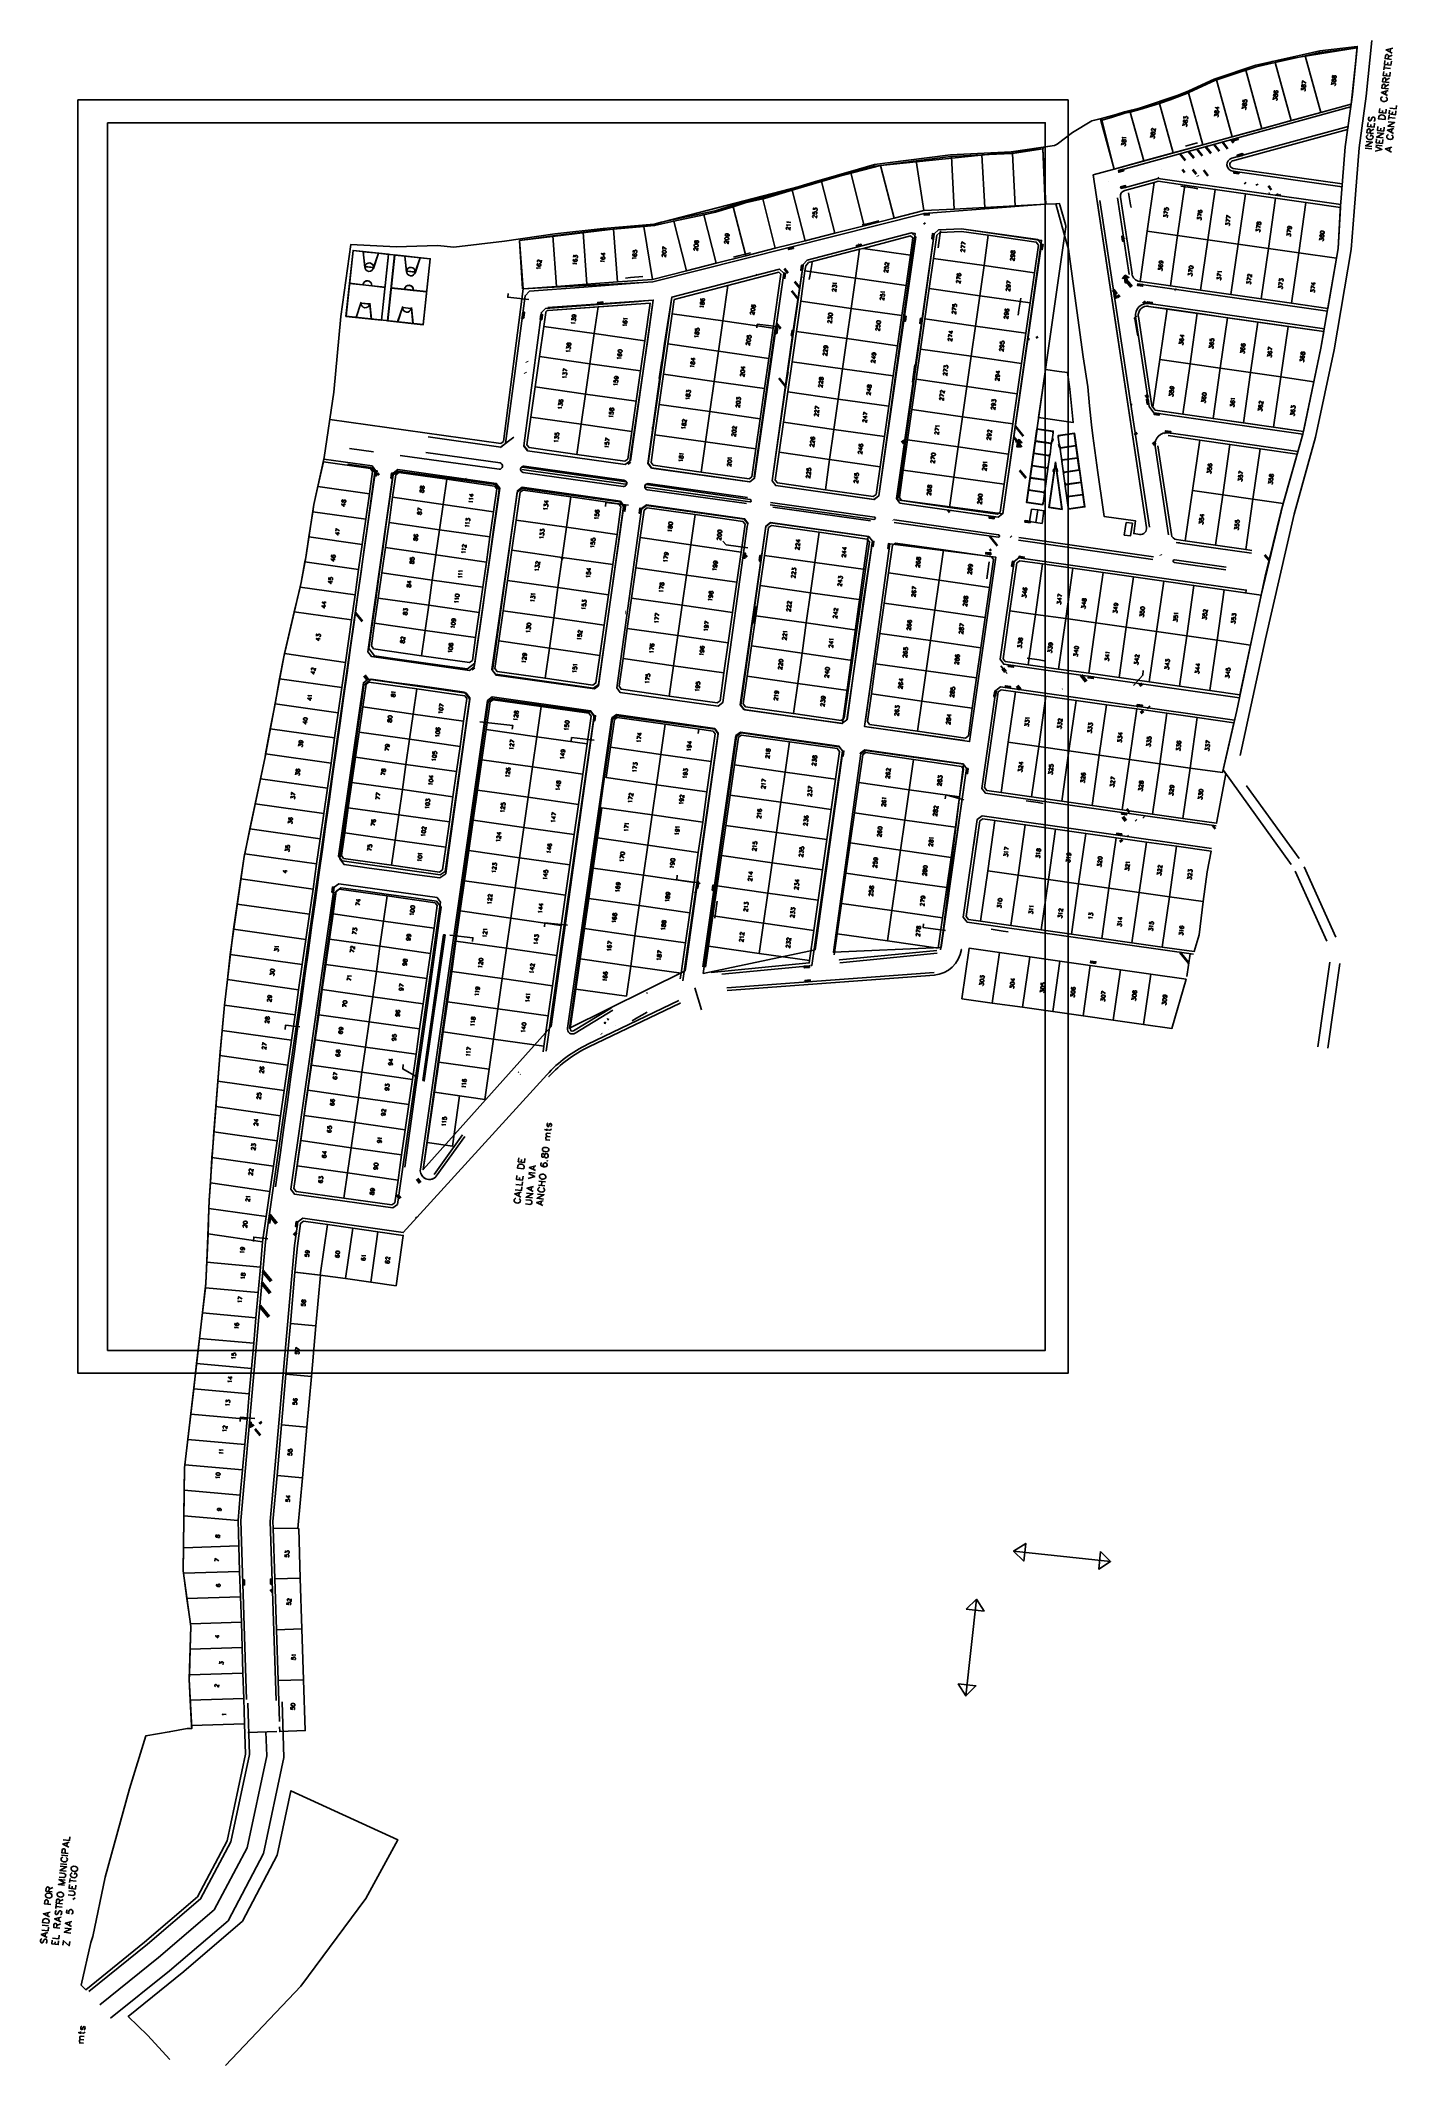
# Model space of a CAD drawing. Header units: metres. Extents: x 678 to 2349, y 417 to 1219.
# Drawn here: x 1817 to 2349, y 417 to 1211 of the extents above; entities that cross this region are included whole.
import ezdxf

# ---------------------------------------------------------------- set-up
doc = ezdxf.new("R2010")
doc.units = ezdxf.units.M
for name, color, linetype in [('BORDILLO', 1, 'Continuous'), ('puntos nov 7', 50, 'Continuous'), ('V-NODE', 1, 'Continuous')]:
    doc.layers.add(name, color=color, linetype=linetype)
doc.layers.add('PDF2_area escolar', color=7, linetype='Continuous', true_color=0x989898)
doc.layers.add('PDF_Geometry', color=7, linetype='Continuous', true_color=0x797979)

# ---------------------------------------------------------------- blocks, each defined once
blk = doc.blocks.new('*U270')
at = {"color": 0, "linetype": 'ByBlock', "lineweight": -2, "transparency": 16777216}
for p, q in [((-1, 0), (1, 0)), ((0, -1), (0, 1))]:
    blk.add_line(p, q, dxfattribs=at)
blk.add_circle((0, 0), 0.5, dxfattribs=at)
blk = doc.blocks.new('*U273', base_point=(882.736, 1016.336, 999.038))
at = {"layer": 'V-NODE', "color": 50, "lineweight": -2, "xscale": 0.5, "yscale": 0.5, "zscale": 0.5}
blk.add_blockref('*U270', (882.736, 1016.336, 999.038), dxfattribs=at)
blk = doc.blocks.new('base')
at = {"layer": 'PDF_Geometry', "lineweight": 25, "extrusion": (-0.000787417, 0.063364, 0.99799)}
for points, elevation in [([(-314.36, -197.29), (-299.6, -195.68), (-292.74, -194.19), (-282.66, -192.11), (-274.48, -190.36), (-258.04, -185.15), (-248.03, -180.61), (-240.54, -177.71), (-228.64, -174.04), (-222.73, -172.71), (-217.38, -171.04), (-209.93, -169.25), (-202.16, -164.76), (-196.2, -160.28), (-195.07, -159.82), (-178.09, -157.46), (-154.3, -156.61), (-136.67, -154.61), (-124.44, -153.16), (-118.07, -151.47), (-100.79, -146.65), (-80.95, -140.97), (-73.38, -139.33), (-61.69, -135.82), (-40.5, -131.6), (-37.73, -130.87), (-17.66, -129.44), (1.31, -127.46), (21.09, -124.93), (41.01, -122.83), (47.38, -123.46), (63.59, -123.19), (81.4, -124.31), (85.64, -96.07), (88.7, -66.39), (92.81, -40.78), (97.16, -22.39), (100.6, -1.56), (102.48, 8.32), (109.69, 37.36), (117.53, 76.62), (126.22, 115.64), (131.51, 149.59), (134.68, 173.97), (136.92, 195.59), (139.96, 229.68), (141.56, 250.68), (142.61, 271.37), (143.25, 283.21), (147.07, 312.94), (152.58, 355.63), (153.55, 396.04), (150.87, 418.02), (151.78, 438.64), (150.96, 458.03), (151.78, 438.64), (150.87, 418.02), (153.55, 396.04), (152.58, 355.63), (147.07, 312.94), (143.25, 283.21), (142.61, 271.37), (141.56, 250.68), (139.96, 229.68), (136.92, 195.59), (134.68, 173.97), (131.51, 149.59), (126.22, 115.64), (117.53, 76.62), (109.69, 37.36), (102.48, 8.32), (100.6, -1.56), (97.16, -22.39), (92.81, -40.78), (88.7, -66.39), (85.64, -96.07), (81.4, -124.31), (63.59, -123.19), (47.38, -123.46), (41.01, -122.83), (21.09, -124.93), (1.31, -127.46), (-17.66, -129.44), (-37.73, -130.87), (-40.5, -131.6), (-61.69, -135.82), (-73.38, -139.33), (-80.95, -140.97), (-100.79, -146.65), (-118.07, -151.47), (-124.44, -153.16), (-136.67, -154.61), (-154.3, -156.61), (-178.09, -157.46), (-195.07, -159.82), (-196.2, -160.28), (-202.16, -164.76), (-209.93, -169.25), (-217.38, -171.04), (-222.73, -172.71), (-228.64, -174.04), (-240.54, -177.71), (-248.03, -180.61), (-258.04, -185.15), (-274.48, -190.36), (-282.66, -192.11), (-292.74, -194.19), (-299.6, -195.68), (-314.36, -197.29), (-312.18, -178.45), (-309.15, -157.9), (-306.88, -132.9), (-305.82, -118), (-298.64, -78.8), (-291.06, -45.08), (-282.25, -15.12), (-275.64, 10.47), (-270.32, 33.9), (-263.82, 63.16), (-258.15, 86.41), (-284.42, 123.89)], 0.03), ([(-320.14, -199.51), (-317.65, -177.69), (-314.6, -157.33), (-312.34, -132.43), (-311, -117.52), (-303.8, -78.13), (-296.11, -43.91), (-287.33, -13.76), (-275.46, 35.07), (-264.94, 80.83)], 0.03), ([(-328.02, -194.48), (-325.62, -195.75), (-328.25, -196.36)], 0.03), ([(-327.24, -194.95), (-327.39, -196.14)], 0.03), ([(-327.11, -186.94), (-326.93, -185.39), (-324.41, -185.69), (-324.6, -187.24)], 0.03), ([(-324.68, -187.93), (-324.88, -189.57)], 0.03), ([(-324.78, -188.75), (-327.29, -188.45)], 0.03), ([(-327.64, -191.28), (-327.45, -189.77), (-324.94, -190.08), (-325.12, -191.59)], 0.03), ([(-327.72, -192.01), (-325.21, -192.32), (-325.34, -193.37), (-325.52, -193.72), (-325.67, -193.79), (-325.91, -193.9), (-326.14, -193.87), (-326.35, -193.71), (-326.48, -193.6), (-326.53, -193.23), (-326.4, -192.17)], 0.03), ([(-326.13, -189.93), (-326.24, -190.85)], 0.03), ([(-326.5, -193), (-327.92, -193.66)], 0.03), ([(-281.74, -180.26), (-281.6, -180.23), (-281.48, -180.01), (-281.47, -179.87), (-281.53, -179.63), (-281.7, -179.47), (-282.05, -179.34), (-282.42, -179.3), (-282.7, -179.35), (-282.86, -179.47), (-282.98, -179.69), (-282.98, -179.74), (-282.92, -179.98), (-282.8, -180.13), (-282.62, -180.24), (-282.53, -180.26), (-282.29, -180.19), (-282.14, -180.07), (-282.07, -179.85), (-282.06, -179.8), (-282.08, -179.57), (-282.2, -179.41), (-282.42, -179.3)], 0.03), ([(-292.23, -180.29), (-292.32, -181.07), (-292.82, -180.59), (-292.84, -180.78), (-292.96, -180.95), (-293.01, -180.99), (-293.25, -181.05), (-293.38, -181.03), (-293.6, -180.92), (-293.72, -180.76), (-293.74, -180.53), (-293.72, -180.35), (-293.65, -180.12), (-293.55, -180.09), (-293.4, -180.01)], 0.03), ([(-292.55, -182.99), (-292.68, -184), (-294.05, -183.09)], 0.03), ([(-304.06, -182.3), (-304.16, -183.08), (-304.65, -182.55), (-304.68, -182.78), (-304.79, -182.91), (-304.84, -182.99), (-305.08, -183.01), (-305.21, -182.99), (-305.39, -182.93), (-305.56, -182.77), (-305.58, -182.53), (-305.55, -182.31), (-305.48, -182.13), (-305.38, -182.05), (-305.24, -182.02)], 0.03), ([(-326.01, -177.8), (-323.61, -179.06), (-326.24, -179.72)], 0.03), ([(-326.33, -180.4), (-323.81, -180.71), (-323.94, -181.8), (-324.12, -182.11), (-324.27, -182.23), (-324.52, -182.34), (-324.75, -182.31), (-324.96, -182.15), (-325.08, -181.99), (-325.13, -181.66), (-325, -180.56)], 0.03), ([(-326.63, -182.92), (-324.11, -183.22), (-324.24, -184.27), (-324.42, -184.62), (-324.57, -184.7), (-324.82, -184.81), (-325.04, -184.78), (-325.26, -184.61), (-325.38, -184.51), (-325.43, -184.13), (-325.3, -183.08)], 0.03), ([(-325.1, -181.39), (-326.53, -182.1)], 0.03), ([(-325.23, -178.26), (-325.38, -179.45)], 0.03), ([(-325.4, -183.9), (-326.83, -184.56)], 0.03), ([(-325.6, -185.55), (-325.72, -186.51)], 0.03), ([(-220.38, -149.72), (-311.45, -173.53)], 0.03), ([(-259.86, -173.76), (-258.4, -173.93), (-259.27, -173.09), (-259.4, -174.14)], 0.03), ([(-268.89, -173.27), (-268.99, -174.05), (-269.49, -173.57), (-269.51, -173.8), (-269.62, -173.93), (-269.67, -173.97), (-269.91, -174.03), (-270.05, -174.02), (-270.22, -173.9), (-270.39, -173.74), (-270.41, -173.55), (-270.38, -173.33), (-270.31, -173.1), (-270.21, -173.07), (-270.07, -172.99)], 0.03), ([(-269.32, -176.84), (-269.23, -176.11), (-269.87, -175.98), (-269.78, -176.04), (-269.72, -176.28), (-269.75, -176.51), (-269.86, -176.68), (-270.02, -176.85), (-270.25, -176.87), (-270.39, -176.85), (-270.57, -176.78), (-270.73, -176.58), (-270.75, -176.39), (-270.73, -176.16), (-270.65, -175.94), (-270.55, -175.9), (-270.41, -175.83)], 0.03), ([(-281.09, -176.72), (-281.19, -177.54), (-281.73, -177.01), (-281.75, -177.24), (-281.81, -177.37), (-281.92, -177.45), (-282.11, -177.48), (-282.29, -177.46), (-282.47, -177.39), (-282.58, -177.19), (-282.65, -177), (-282.62, -176.77), (-282.5, -176.55), (-282.45, -176.51), (-282.3, -176.43)], 0.03), ([(-325.36, -172.41), (-325.17, -170.85), (-322.66, -171.15), (-322.85, -172.71)], 0.03), ([(-324.01, -177.35), (-323.76, -177.24), (-323.51, -177.03), (-323.34, -176.82), (-323.29, -176.37), (-323.4, -176.12), (-323.59, -175.82), (-323.81, -175.7), (-324.16, -175.52), (-324.75, -175.45), (-325.14, -175.54), (-325.38, -175.6), (-325.64, -175.85), (-325.8, -176.06), (-325.86, -176.52), (-325.75, -176.76), (-325.55, -177.02), (-325.33, -177.19)], 0.03), ([(-323.85, -171.01), (-323.96, -171.97)], 0.03), ([(-329.18, -171.76), (-329, -170.25), (-326.53, -170.55), (-326.71, -172.06)], 0.03), ([(-326.8, -172.79), (-329.27, -172.49), (-329.44, -173.91)], 0.03), ([(-327.72, -170.41), (-327.83, -171.32)], 0.03), ([(-212.72, -13.76), (-225.05, -11.85), (-224.27, -6.89), (-226.64, -6.56), (-224.27, -6.89), (-225.05, -11.85), (-212.72, -13.76), (-212.4, -16.53), (-210.53, -31.04), (-208.66, -45.54), (-208.21, -49.82), (-207.57, -57.27), (-206.95, -64.76), (-206.13, -70.7), (-205.32, -76.65), (-202.67, -97.78), (-200.07, -118.96), (-199.38, -121.64), (-195.32, -136.88), (-191.41, -136.75), (-190.56, -158.55), (-190.74, -159.23), (-195.07, -159.82), (-196.2, -160.28), (-202.16, -164.76), (-209.93, -169.25), (-213.28, -170.05), (-213.36, -169.58), (-218.45, -150.23), (-210.17, -148.07), (-219.75, -78.66), (-229.38, -9.24), (-211.58, -137.89)], 0.03), ([(-233.55, -165.1), (-233.46, -165.12), (-233.33, -165.22), (-233.25, -165.33), (-233.22, -165.47), (-233.25, -165.74), (-233.32, -165.87), (-233.41, -165.91), (-233.56, -165.98), (-233.7, -165.97), (-233.82, -165.86), (-234.04, -165.69), (-234.69, -164.92), (-234.81, -165.93)], 0.03), ([(-245.59, -166.95), (-245.69, -167.72), (-246.19, -167.25), (-246.21, -167.43), (-246.32, -167.6), (-246.42, -167.63), (-246.61, -167.7), (-246.75, -167.69), (-246.97, -167.57), (-247.09, -167.41), (-247.15, -167.18), (-247.13, -166.99), (-247.01, -166.77), (-246.91, -166.74), (-246.77, -166.67)], 0.03), ([(-245.94, -169.78), (-246.03, -170.56), (-246.53, -170.08), (-246.56, -170.31), (-246.66, -170.43), (-246.76, -170.47), (-246.96, -170.54), (-247.09, -170.52), (-247.31, -170.4), (-247.43, -170.25), (-247.49, -170.01), (-247.47, -169.83), (-247.35, -169.61), (-247.26, -169.57), (-247.11, -169.5)], 0.03), ([(-257.99, -170.51), (-258.08, -171.28), (-258.58, -170.81), (-258.61, -171.04), (-258.72, -171.16), (-258.77, -171.2), (-259.01, -171.27), (-259.14, -171.25), (-259.36, -171.13), (-259.48, -170.98), (-259.5, -170.74), (-259.48, -170.56), (-259.4, -170.34), (-259.31, -170.3), (-259.16, -170.23)], 0.03), ([(-310.34, -165.87), (-264.62, -153.94), (-310.34, -165.87), (-310.15, -164.69), (-264.91, -152.89), (-310.15, -164.69)], 0.03), ([(-320.24, -162.96), (-317.72, -163.26), (-317.85, -164.32), (-318.03, -164.66), (-318.18, -164.74), (-318.42, -164.85), (-318.65, -164.82), (-318.86, -164.66), (-318.99, -164.55), (-319.04, -164.17), (-318.91, -163.12)], 0.03), ([(-320.72, -166.98), (-320.53, -165.43), (-318.02, -165.73), (-318.21, -167.29)], 0.03), ([(-318.85, -169.57), (-318.6, -169.37), (-318.42, -169.02), (-318.36, -168.57), (-318.45, -168.18), (-318.65, -167.93), (-318.88, -167.9), (-319.13, -168.01), (-319.28, -168.08), (-319.45, -168.34), (-319.76, -169), (-319.88, -169.22), (-320.03, -169.34), (-320.27, -169.4), (-320.64, -169.36), (-320.84, -169.1), (-320.93, -168.72), (-320.87, -168.26), (-320.69, -167.91), (-320.44, -167.71)], 0.03), ([(-319.01, -163.94), (-320.43, -164.61)], 0.03), ([(-319.21, -165.59), (-319.32, -166.55)], 0.03), ([(-324.02, -161.25), (-321.5, -161.56), (-324.22, -162.94), (-321.71, -163.25)], 0.03), ([(-324.52, -165.41), (-324.33, -163.86), (-321.82, -164.16), (-322.01, -165.72)], 0.03), ([(-323.01, -164.02), (-323.12, -164.98)], 0.03), ([(-328.11, -162.89), (-325.76, -164.15), (-328.34, -164.81)], 0.03), ([(-328.42, -165.5), (-325.96, -165.8), (-328.62, -167.14), (-326.15, -167.44)], 0.03), ([(-326.27, -168.4), (-326.47, -170.05)], 0.03), ([(-326.37, -169.22), (-328.84, -168.93)], 0.03), ([(-327.33, -163.36), (-327.48, -164.55)], 0.03), ([(-221.43, -159.56), (-221.52, -160.34), (-222.07, -159.86), (-222.09, -160.09), (-222.16, -160.22), (-222.25, -160.25), (-222.45, -160.32), (-222.58, -160.3), (-222.8, -160.19), (-222.92, -160.03), (-222.99, -159.84), (-222.96, -159.61), (-222.84, -159.39), (-222.79, -159.35), (-222.6, -159.28)], 0.03), ([(-222.03, -162.23), (-222, -162.37), (-221.8, -162.63), (-223.3, -162.44)], 0.03), ([(-232.85, -162.41), (-232.95, -163.18), (-233.44, -162.71), (-233.47, -162.89), (-233.57, -163.01), (-233.63, -163.1), (-233.87, -163.16), (-234.01, -163.15), (-234.23, -163.03), (-234.35, -162.88), (-234.41, -162.64), (-234.39, -162.45), (-234.27, -162.24), (-234.17, -162.16), (-234.02, -162.13)], 0.03), ([(-246.53, -158.95), (-249.17, -159.65), (-251.14, -160.2)], 0.03), ([(-267.01, -161.86), (-265.19, -161.39), (-265.31, -160.81), (-267.18, -161.33)], 0.03), ([(-265.25, -161.15), (-265.23, -161.38)], 0.03), ([(-265.28, -160.96), (-265.29, -161.42)], 0.03), ([(-265.36, -160.85), (-265.38, -161.41)], 0.03), ([(-265.4, -160.85), (-265.43, -161.45)], 0.03), ([(-265.5, -160.88), (-265.47, -161.44)], 0.03), ([(-265.55, -160.88), (-265.57, -161.48)], 0.03), ([(-265.6, -160.92), (-265.62, -161.47)], 0.03), ([(-265.69, -160.91), (-265.67, -161.51)], 0.03), ([(-265.74, -160.95), (-265.76, -161.5)], 0.03), ([(-265.78, -160.94), (-265.81, -161.54)], 0.03), ([(-265.88, -160.98), (-265.86, -161.54)], 0.03), ([(-265.93, -160.97), (-265.95, -161.57)], 0.03), ([(-265.98, -161.01), (-266, -161.57)], 0.03), ([(-266.07, -161), (-266.05, -161.61)], 0.03), ([(-266.12, -161.04), (-266.14, -161.6)], 0.03), ([(-266.17, -161.08), (-266.19, -161.64)], 0.03), ([(-266.26, -161.07), (-266.24, -161.68)], 0.03), ([(-266.32, -161.11), (-266.34, -161.66)], 0.03), ([(-266.36, -161.1), (-266.39, -161.7)], 0.03), ([(-266.46, -161.14), (-266.43, -161.7)], 0.03), ([(-266.5, -161.13), (-266.53, -161.73)], 0.03), ([(-266.55, -161.17), (-266.58, -161.73)], 0.03), ([(-266.65, -161.16), (-266.63, -161.77)], 0.03), ([(-266.7, -161.2), (-266.72, -161.76)], 0.03), ([(-266.74, -161.2), (-266.77, -161.8)], 0.03), ([(-266.84, -161.23), (-266.81, -161.79)], 0.03), ([(-266.89, -161.23), (-266.91, -161.83)], 0.03), ([(-266.94, -161.27), (-266.96, -161.82)], 0.03), ([(-267.03, -161.26), (-267.05, -161.81)], 0.03), ([(-267.08, -161.3), (-267.07, -161.62)], 0.03), ([(-267.13, -161.29), (-267.14, -161.38)], 0.03), ([(-319.51, -156.93), (-316.99, -157.23)], 0.03), ([(-319.62, -157.89), (-317.11, -158.19), (-319.82, -159.53), (-317.31, -159.84)], 0.03), ([(-318.23, -162.46), (-317.99, -162.4), (-317.73, -162.15), (-317.56, -161.94), (-317.51, -161.48), (-317.62, -161.24), (-317.82, -160.98), (-318.03, -160.82), (-318.38, -160.63), (-318.97, -160.56), (-319.36, -160.66), (-319.6, -160.77), (-319.86, -160.97), (-320.02, -161.18), (-320.08, -161.64), (-319.97, -161.88), (-319.77, -162.18), (-319.55, -162.3), (-319.19, -162.35), (-319.12, -161.75)], 0.03), ([(-320.84, -156.03), (-323.47, -156.68), (-321.06, -157.9)], 0.03), ([(-323.64, -158.1), (-321.12, -158.4)], 0.03), ([(-323.94, -160.57), (-323.75, -159.01), (-321.23, -159.32), (-321.42, -160.87)], 0.03), ([(-322.42, -159.17), (-322.54, -160.13)], 0.03), ([(-327.23, -155.58), (-324.88, -156.84), (-327.46, -157.45)], 0.03), ([(-326.15, -162.43), (-325.91, -162.32), (-325.61, -162.13), (-325.49, -161.91), (-325.43, -161.45), (-325.49, -161.17), (-325.74, -160.91), (-325.96, -160.79), (-326.26, -160.61), (-326.85, -160.54), (-327.24, -160.63), (-327.48, -160.7), (-327.78, -160.89), (-327.9, -161.16), (-327.96, -161.61), (-327.89, -161.85), (-327.65, -162.11), (-327.43, -162.28)], 0.03), ([(-326.45, -156.04), (-326.59, -157.23)], 0.03), ([(-221.93, -149.49), (-221.95, -150.09), (-220.08, -149.57), (-220.25, -149.04), (-222.07, -149.52), (-222.04, -149.61)], 0.03), ([(-220.16, -149.42), (-220.14, -149.61)], 0.03), ([(-220.22, -149.18), (-220.23, -149.6)], 0.03), ([(-220.25, -149.04), (-220.28, -149.64)], 0.03), ([(-220.35, -149.07), (-220.32, -149.63)], 0.03), ([(-220.39, -149.07), (-220.42, -149.67)], 0.03), ([(-220.45, -149.11), (-220.47, -149.66)], 0.03), ([(-220.54, -149.14), (-220.52, -149.7)], 0.03), ([(-220.59, -149.14), (-220.61, -149.74)], 0.03), ([(-220.64, -149.18), (-220.66, -149.73)], 0.03), ([(-220.73, -149.17), (-220.71, -149.77)], 0.03), ([(-220.78, -149.21), (-220.8, -149.76)], 0.03), ([(-220.83, -149.2), (-220.85, -149.8)], 0.03), ([(-220.92, -149.24), (-220.9, -149.8)], 0.03), ([(-220.97, -149.23), (-221, -149.83)], 0.03), ([(-221.02, -149.27), (-221.04, -149.83)], 0.03), ([(-221.11, -149.26), (-221.09, -149.87)], 0.03), ([(-221.16, -149.3), (-221.18, -149.85)], 0.03), ([(-221.21, -149.29), (-221.24, -149.89)], 0.03), ([(-221.31, -149.33), (-221.28, -149.89)], 0.03), ([(-221.35, -149.32), (-221.38, -149.92)], 0.03), ([(-221.4, -149.36), (-221.42, -149.92)], 0.03), ([(-221.5, -149.35), (-221.48, -149.96)], 0.03), ([(-221.55, -149.39), (-221.57, -149.95)], 0.03), ([(-221.59, -149.39), (-221.62, -149.99)], 0.03), ([(-221.69, -149.42), (-221.66, -149.98)], 0.03), ([(-221.74, -149.46), (-221.76, -150.02)], 0.03), ([(-221.79, -149.46), (-221.81, -150.06)], 0.03), ([(-221.88, -149.49), (-221.86, -150.05)], 0.03), ([(-221.98, -149.53), (-222.02, -149.85)], 0.03), ([(-307.71, -142.17), (-264.89, -148.86), (-307.71, -142.17), (-307.8, -143.27), (-265.06, -149.95), (-307.8, -143.27)], 0.03), ([(-265.38, -148.75), (-267.25, -148.43), (-267.18, -147.88), (-265.31, -148.15)], 0.03), ([(-265.47, -148.69), (-265.36, -148.15)], 0.03), ([(-265.56, -148.68), (-265.49, -148.13)], 0.03), ([(-265.65, -148.67), (-265.58, -148.12)], 0.03), ([(-265.74, -148.66), (-265.68, -148.11)], 0.03), ([(-265.88, -148.64), (-265.77, -148.1)], 0.03), ([(-265.97, -148.63), (-265.9, -148.08)], 0.03), ([(-266.06, -148.62), (-266, -148.07)], 0.03), ([(-266.15, -148.61), (-266.09, -148.06)], 0.03), ([(-266.29, -148.59), (-266.18, -148.05)], 0.03), ([(-266.38, -148.58), (-266.32, -148.03)], 0.03), ([(-266.47, -148.57), (-266.41, -148.02)], 0.03), ([(-266.57, -148.56), (-266.5, -148.01)], 0.03), ([(-266.7, -148.54), (-266.59, -148)], 0.03), ([(-268.74, -155.07), (-266.92, -154.59), (-266.75, -155.12), (-268.62, -155.59)], 0.03), ([(-266.79, -148.49), (-266.72, -147.94)], 0.03), ([(-266.97, -154.59), (-266.85, -155.16)], 0.03), ([(-266.88, -148.48), (-266.81, -147.93)], 0.03), ([(-267.06, -154.62), (-266.94, -155.15)], 0.03), ([(-266.97, -148.46), (-266.91, -147.92)], 0.03), ([(-267.16, -154.66), (-267.04, -155.18)], 0.03), ([(-267.11, -148.45), (-267, -147.91)], 0.03), ([(-267.26, -154.69), (-267.14, -155.22)], 0.03), ([(-267.2, -148.44), (-267.13, -147.89)], 0.03), ([(-267.35, -154.73), (-267.23, -155.25)], 0.03), ([(-267.49, -154.71), (-267.33, -155.28)], 0.03), ([(-267.59, -154.74), (-267.42, -155.27)], 0.03), ([(-267.69, -154.78), (-267.52, -155.31)], 0.03), ([(-267.78, -154.81), (-267.61, -155.34)], 0.03), ([(-267.88, -154.85), (-267.76, -155.37)], 0.03), ([(-267.98, -154.88), (-267.85, -155.41)], 0.03), ([(-268.07, -154.87), (-267.95, -155.44)], 0.03), ([(-268.16, -154.91), (-268.04, -155.43)], 0.03), ([(-268.26, -154.94), (-268.14, -155.47)], 0.03), ([(-268.36, -154.98), (-268.24, -155.5)], 0.03), ([(-268.5, -155), (-268.33, -155.53)], 0.03), ([(-268.6, -155.04), (-268.43, -155.57)], 0.03), ([(-268.69, -155.03), (-268.53, -155.6)], 0.03), ([(-221.08, -143.19), (-221.05, -142.59), (-222.87, -143.07), (-222.75, -143.64), (-220.88, -143.12)], 0.03), ([(-220.95, -142.93), (-220.93, -143.16)], 0.03), ([(-221.02, -142.73), (-221.03, -143.15)], 0.03), ([(-221.15, -142.62), (-221.12, -143.18)], 0.03), ([(-221.19, -142.62), (-221.22, -143.22)], 0.03), ([(-221.25, -142.66), (-221.27, -143.21)], 0.03), ([(-221.34, -142.65), (-221.32, -143.25)], 0.03), ([(-221.39, -142.69), (-221.41, -143.29)], 0.03), ([(-221.44, -142.73), (-221.46, -143.28)], 0.03), ([(-221.53, -142.72), (-221.51, -143.32)], 0.03), ([(-221.58, -142.76), (-221.6, -143.31)], 0.03), ([(-221.63, -142.75), (-221.65, -143.35)], 0.03), ([(-221.72, -142.79), (-221.7, -143.35)], 0.03), ([(-221.77, -142.78), (-221.8, -143.38)], 0.03), ([(-221.82, -142.82), (-221.84, -143.38)], 0.03), ([(-221.91, -142.81), (-221.94, -143.41)], 0.03), ([(-221.96, -142.85), (-221.98, -143.41)], 0.03), ([(-222.01, -142.85), (-222.04, -143.45)], 0.03), ([(-222.11, -142.88), (-222.13, -143.43)], 0.03), ([(-222.15, -142.87), (-222.18, -143.47)], 0.03), ([(-222.2, -142.87), (-235.6, -146.36), (-307.06, -135.2)], 0.03), ([(-222.2, -142.91), (-222.23, -143.51)], 0.03), ([(-222.3, -142.9), (-222.32, -143.5)], 0.03), ([(-222.35, -142.94), (-222.37, -143.54)], 0.03), ([(-222.4, -142.98), (-222.42, -143.54)], 0.03), ([(-222.44, -141.77), (-234.07, -144.82)], 0.03), ([(-222.49, -142.97), (-222.51, -143.57)], 0.03), ([(-222.54, -143.01), (-222.56, -143.57)], 0.03), ([(-222.59, -143.01), (-222.61, -143.61)], 0.03), ([(-222.68, -143.04), (-222.7, -143.6)], 0.03), ([(-222.73, -143.04), (-222.74, -143.55)], 0.03), ([(-222.78, -143.08), (-222.81, -143.35)], 0.03), ([(-222.87, -143.07), (-222.88, -143.16)], 0.03), ([(-223.95, -140.9), (-224.68, -136.12), (-224.83, -135.09)], 0.03), ([(-244.41, -143.25), (-249.14, -142.45), (-251.14, -142.12)], 0.03), ([(-279.23, -140.13), (-278.98, -139.97)], 0.03), ([(-279.22, -140.03), (-279.01, -139.87)], 0.03), ([(-279.16, -139.9), (-279.05, -139.82)], 0.03), ([(-279.52, -142.13), (-279.16, -141.85)], 0.03), ([(-100.12, -134.9), (-100.03, -134.22), (-100.66, -134.05), (-100.58, -134.15), (-100.57, -134.38), (-100.59, -134.57), (-100.66, -134.79), (-100.81, -134.91), (-101.05, -134.97), (-101.19, -134.96), (-101.41, -134.84), (-101.53, -134.69), (-101.59, -134.45), (-101.57, -134.26), (-101.45, -134.05), (-101.35, -133.97), (-101.21, -133.94)], 0.03), ([(-100.21, -135.63), (-100.3, -136.41), (-100.8, -135.93), (-100.82, -136.12), (-100.93, -136.29), (-100.98, -136.33), (-101.22, -136.39), (-101.36, -136.38), (-101.58, -136.26), (-101.7, -136.1), (-101.76, -135.86), (-101.74, -135.68), (-101.62, -135.46), (-101.52, -135.38), (-101.38, -135.35)], 0.03), ([(-145.59, -133.6), (-145.56, -133.74), (-143.65, -133.69), (-143.68, -133.13), (-145.59, -133.18), (-145.47, -133.75)], 0.03), ([(-143.77, -133.12), (-143.7, -133.69)], 0.03), ([(-143.86, -133.11), (-143.74, -133.68)], 0.03), ([(-143.91, -133.15), (-143.79, -133.67)], 0.03), ([(-144, -133.14), (-143.88, -133.66)], 0.03), ([(-144.05, -133.13), (-143.93, -133.7)], 0.03), ([(-144.1, -133.13), (-144.02, -133.69)], 0.03), ([(-144.19, -133.12), (-144.07, -133.69)], 0.03), ([(-144.24, -133.16), (-144.12, -133.68)], 0.03), ([(-144.28, -133.15), (-144.21, -133.67)], 0.03), ([(-144.37, -133.14), (-144.26, -133.71)], 0.03), ([(-144.42, -133.13), (-144.3, -133.71)], 0.03), ([(-144.52, -133.17), (-144.4, -133.69)], 0.03), ([(-144.56, -133.16), (-144.44, -133.69)], 0.03), ([(-144.61, -133.16), (-144.54, -133.72)], 0.03), ([(-144.7, -133.15), (-144.58, -133.72)], 0.03), ([(-183.28, -24.58), (-189.38, -23.66), (-189.49, -24.16), (-189.62, -24.14), (-189.44, -23.01), (-188.86, -19.32), (-188.78, -18.68), (-182.36, -19.68), (-199.15, -127.84), (-199.18, -128.07), (-198.98, -128.74), (-196.95, -136.5), (-196.82, -136.98), (-195.32, -136.88)], 0.03), ([(-230.46, -9.39), (-212.57, -138)], 0.03), ([(-223.79, -108.78), (-219.59, -138.96)], 0.03), ([(-237.74, -132.51), (-237.86, -133.52), (-239.28, -132.6)], 0.03), ([(-238.01, -134.8), (-237.92, -134.07), (-238.56, -133.94), (-238.52, -133.99), (-238.45, -134.23), (-238.48, -134.46), (-238.6, -134.63), (-238.75, -134.75), (-238.94, -134.82), (-239.13, -134.8), (-239.3, -134.69), (-239.42, -134.53), (-239.49, -134.34), (-239.46, -134.11), (-239.34, -133.89), (-239.29, -133.85), (-239.14, -133.78)], 0.03), ([(-250.96, -131.38), (-251.08, -132.39), (-252.46, -131.53)], 0.03), ([(-251.41, -133.65), (-251.27, -133.57), (-251.2, -133.39), (-251.18, -133.26), (-251.2, -133.02), (-251.41, -132.86), (-251.77, -132.72), (-252.09, -132.68), (-252.37, -132.74), (-252.57, -132.86), (-252.64, -133.08), (-252.65, -133.13), (-252.63, -133.36), (-252.46, -133.52), (-252.29, -133.63), (-252.2, -133.64), (-252.01, -133.57), (-251.85, -133.45), (-251.74, -133.24), (-251.73, -133.19), (-251.79, -132.95), (-251.91, -132.8), (-252.09, -132.68)], 0.03), ([(-279.14, -139.77), (-279.13, -139.72)], 0.03), ([(-281.85, -139.16), (-281.81, -139.21)], 0.03), ([(-281.94, -139.15), (-281.87, -139.34)], 0.03), ([(-281.99, -139.14), (-281.89, -139.48)], 0.03), ([(-282.08, -139.13), (-281.9, -139.57)], 0.03), ([(-282.21, -139.12), (-281.96, -139.7)], 0.03), ([(-282.31, -139.11), (-282.05, -139.69)], 0.03), ([(-282.35, -139.1), (-282.1, -139.69)], 0.03), ([(-282.44, -139.09), (-282.19, -139.68)], 0.03), ([(-282.49, -139.08), (-282.28, -139.66)], 0.03), ([(-282.58, -139.07), (-282.33, -139.66)], 0.03), ([(-283.31, -138.94), (-283.05, -139.53)], 0.03), ([(-283.4, -138.93), (-283.14, -139.51)], 0.03), ([(-283.44, -138.92), (-283.23, -139.5)], 0.03), ([(-66.11, -126.71), (-66.29, -126.6), (-66.45, -126.44), (-66.47, -126.2), (-66.47, -126.16), (-66.39, -125.94), (-66.19, -125.82), (-66, -125.75), (-65.91, -125.76), (-65.74, -125.87), (-65.61, -126.03), (-65.55, -126.27), (-65.56, -126.31), (-65.68, -126.53), (-65.83, -126.65), (-66.11, -126.71), (-66.48, -126.67), (-66.79, -126.54), (-67, -126.37), (-67.06, -126.13), (-67.05, -126), (-66.93, -125.82), (-66.79, -125.75)], 0.03), ([(-89.8, -128.17), (-89.71, -128.18), (-89.58, -128.24), (-89.54, -128.34), (-89.47, -128.49), (-89.5, -128.76), (-89.61, -128.89), (-89.67, -128.97), (-89.81, -129), (-89.95, -128.99), (-90.08, -128.92), (-90.29, -128.76), (-90.93, -127.94), (-91.05, -128.95)], 0.03), ([(-89.87, -129.51), (-89.84, -129.65), (-89.64, -129.9), (-91.15, -129.72)], 0.03), ([(-90.01, -130.65), (-89.98, -130.79), (-89.78, -131.05), (-91.28, -130.87)], 0.03), ([(-100.22, -132.66), (-100.13, -132.68), (-100, -132.78), (-99.97, -132.88), (-99.89, -133.03), (-99.92, -133.3), (-100.03, -133.43), (-100.08, -133.47), (-100.23, -133.54), (-100.37, -133.53), (-100.5, -133.42), (-100.71, -133.25), (-101.36, -132.48), (-101.48, -133.49)], 0.03), ([(-125.85, -131.01), (-121.22, -129.95), (-119.27, -129.53)], 0.03), ([(-143.72, -133.13), (-143.66, -133.37)], 0.03), ([(-147.13, -123.72), (-147.41, -125.59), (-146.86, -125.7), (-146.59, -123.79)], 0.03), ([(-149.92, -126.86), (-149.21, -122.12), (-148.93, -120.16)], 0.03), ([(-237.58, -131.23), (-237.68, -132.01), (-238.22, -131.53), (-238.25, -131.75), (-238.31, -131.89), (-238.41, -131.92), (-238.6, -131.99), (-238.78, -131.97), (-238.96, -131.85), (-239.08, -131.7), (-239.15, -131.51), (-239.12, -131.28), (-239, -131.06), (-238.95, -131.02), (-238.8, -130.95)], 0.03), ([(-250.8, -130.1), (-250.89, -130.88), (-251.39, -130.4), (-251.42, -130.63), (-251.53, -130.76), (-251.58, -130.8), (-251.82, -130.86), (-251.96, -130.84), (-252.13, -130.73), (-252.3, -130.57), (-252.32, -130.38), (-252.29, -130.15), (-252.22, -129.93), (-252.12, -129.9), (-251.97, -129.82)], 0.03), ([(-261.88, -127.75), (-261.97, -128.52), (-262.47, -128.05), (-262.49, -128.23), (-262.61, -128.4), (-262.7, -128.44), (-262.9, -128.51), (-263.03, -128.49), (-263.25, -128.37), (-263.37, -128.22), (-263.44, -127.98), (-263.41, -127.79), (-263.3, -127.58), (-263.2, -127.54), (-263.05, -127.47)], 0.03), ([(-262.03, -129.03), (-262.15, -130.03), (-263.57, -129.12)], 0.03), ([(-262.2, -130.44), (-262.32, -131.45), (-263.74, -130.54)], 0.03), ([(-273.76, -125.11), (-273.85, -125.89), (-274.35, -125.41), (-274.38, -125.64), (-274.48, -125.77), (-274.58, -125.8), (-274.78, -125.87), (-274.91, -125.85), (-275.13, -125.73), (-275.25, -125.58), (-275.32, -125.39), (-275.29, -125.16), (-275.17, -124.94), (-275.12, -124.9), (-274.93, -124.83)], 0.03), ([(-273.91, -126.39), (-274.03, -127.4), (-275.46, -126.53)], 0.03), ([(-285.77, -123.25), (-285.87, -124.02), (-286.37, -123.55), (-286.39, -123.77), (-286.5, -123.9), (-286.55, -123.94), (-286.79, -124), (-286.93, -123.99), (-287.15, -123.87), (-287.27, -123.72), (-287.29, -123.53), (-287.26, -123.3), (-287.19, -123.08), (-287.09, -123.04), (-286.95, -122.97)], 0.03), ([(-285.93, -124.53), (-286.05, -125.53), (-287.43, -124.67)], 0.03), ([(-286.67, -126.85), (-286.89, -126.73), (-287.01, -126.57), (-287.07, -126.34), (-287.07, -126.29), (-286.95, -126.07), (-286.79, -125.95), (-286.56, -125.89), (-286.51, -125.89), (-286.29, -126.01), (-286.17, -126.17), (-286.15, -126.4), (-286.16, -126.45), (-286.23, -126.67), (-286.39, -126.79), (-286.67, -126.85), (-287.04, -126.8), (-287.39, -126.67), (-287.6, -126.5), (-287.62, -126.27), (-287.61, -126.13), (-287.53, -125.91), (-287.39, -125.88)], 0.03), ([(83.59, -96.15), (53.42, -92.52), (50.32, -118.29), (80.52, -121.98), (83.64, -96.11)], 0.03), ([(75.97, -115.17), (76.55, -121.46), (80.48, -121.93), (83.59, -96.15), (79.66, -95.68), (77.6, -101.64)], 0.03), ([(72.53, -115.17), (70.61, -120.74), (76.51, -121.45), (75.96, -115.59)], 0.03), ([(74.21, -101.23), (73.67, -94.95), (69.74, -94.48), (66.63, -120.26), (70.57, -120.73), (72.58, -114.76)], 0.03), ([(-18.35, -119.39), (-16.89, -119.56), (-17.76, -118.72), (-17.89, -119.81)], 0.03), ([(-29.42, -119.31), (-29.28, -119.23), (-29.21, -119.05), (-29.19, -118.92), (-29.21, -118.68), (-29.42, -118.52), (-29.78, -118.38), (-30.14, -118.34), (-30.43, -118.4), (-30.58, -118.52), (-30.65, -118.74), (-30.66, -118.79), (-30.64, -119.02), (-30.52, -119.17), (-30.3, -119.25), (-30.25, -119.25), (-30.02, -119.23), (-29.86, -119.11), (-29.75, -118.9), (-29.74, -118.85), (-29.8, -118.61), (-29.92, -118.46), (-30.14, -118.34)], 0.03), ([(-29.41, -120.75), (-29.32, -120.01), (-29.96, -119.89), (-29.87, -119.95), (-29.85, -120.18), (-29.88, -120.41), (-29.95, -120.59), (-30.1, -120.71), (-30.34, -120.77), (-30.48, -120.76), (-30.7, -120.64), (-30.82, -120.48), (-30.84, -120.29), (-30.81, -120.07), (-30.74, -119.84), (-30.64, -119.81), (-30.5, -119.73)], 0.03), ([(-40.96, -118.1), (-40.87, -118.11), (-40.74, -118.17), (-40.66, -118.28), (-40.63, -118.42), (-40.66, -118.69), (-40.73, -118.83), (-40.83, -118.91), (-40.97, -118.94), (-41.11, -118.92), (-41.24, -118.86), (-41.45, -118.69), (-42.05, -117.88), (-42.17, -118.88)], 0.03), ([(-40.93, -120.89), (-41.05, -121.89), (-42.42, -120.99)], 0.03), ([(-53.49, -120.44), (-53.4, -120.45), (-53.27, -120.56), (-53.23, -120.61), (-53.16, -120.76), (-53.19, -121.08), (-53.3, -121.21), (-53.35, -121.25), (-53.5, -121.32), (-53.64, -121.3), (-53.76, -121.2), (-53.98, -121.03), (-54.63, -120.26), (-54.74, -121.22)], 0.03), ([(-65.53, -123.02), (-65.44, -123.04), (-65.31, -123.1), (-65.27, -123.19), (-65.2, -123.34), (-65.23, -123.62), (-65.34, -123.74), (-65.4, -123.83), (-65.54, -123.9), (-65.68, -123.89), (-65.81, -123.78), (-66.02, -123.61), (-66.66, -122.8), (-66.78, -123.8)], 0.03), ([(-75.35, -119.06), (-70.68, -118), (-68.72, -117.54)], 0.03), ([(-92.05, -120.66), (-92.02, -121.22), (-90.16, -120.8), (-90.29, -120.27), (-92.14, -120.65)], 0.03), ([(-90.19, -120.66), (-90.21, -120.79)], 0.03), ([(-90.3, -120.37), (-90.26, -120.83)], 0.03), ([(-90.33, -120.27), (-90.35, -120.82)], 0.03), ([(-90.43, -120.3), (-90.4, -120.86)], 0.03), ([(-90.47, -120.3), (-90.45, -120.86)], 0.03), ([(-90.53, -120.34), (-90.55, -120.89)], 0.03), ([(-90.62, -120.33), (-90.59, -120.89)], 0.03), ([(-90.66, -120.32), (-90.64, -120.93)], 0.03), ([(-90.71, -120.36), (-90.73, -120.92)], 0.03), ([(-90.81, -120.35), (-90.79, -120.96)], 0.03), ([(-90.86, -120.39), (-90.83, -120.95)], 0.03), ([(-90.9, -120.39), (-90.92, -120.94)], 0.03), ([(-91, -120.42), (-90.97, -120.98)], 0.03), ([(-91.05, -120.41), (-91.02, -120.97)], 0.03), ([(-91.1, -120.45), (-91.07, -121.01)], 0.03), ([(-91.19, -120.44), (-91.16, -121)], 0.03), ([(-91.24, -120.48), (-91.21, -121.04)], 0.03), ([(-91.28, -120.48), (-91.26, -121.04)], 0.03), ([(-91.38, -120.51), (-91.36, -121.07)], 0.03), ([(-91.43, -120.51), (-91.4, -121.07)], 0.03), ([(-91.47, -120.5), (-91.45, -121.11)], 0.03), ([(-91.57, -120.54), (-91.54, -121.1)], 0.03), ([(-91.62, -120.53), (-91.6, -121.14)], 0.03), ([(-91.67, -120.57), (-91.64, -121.13)], 0.03), ([(-91.71, -120.57), (-91.73, -121.12)], 0.03), ([(-91.81, -120.6), (-91.78, -121.16)], 0.03), ([(-91.86, -120.6), (-91.83, -121.15)], 0.03), ([(-91.91, -120.64), (-91.93, -121.19)], 0.03), ([(-92, -120.62), (-91.97, -121.18)], 0.03), ([(-92.09, -120.66), (-92.12, -120.89)], 0.03), ([(-96.63, -111.72), (-96.97, -113.77), (-98.09, -114.98), (-118.17, -119.98)], 0.03), ([(-118.94, -121.37), (-117.07, -120.9), (-116.95, -121.42), (-118.81, -121.89)], 0.03), ([(-117.17, -120.93), (-117, -121.46)], 0.03), ([(-117.26, -120.92), (-117.14, -121.49)], 0.03), ([(-117.36, -120.95), (-117.23, -121.48)], 0.03), ([(-117.45, -120.99), (-117.33, -121.51)], 0.03), ([(-117.55, -121.02), (-117.43, -121.55)], 0.03), ([(-117.65, -121.06), (-117.52, -121.58)], 0.03), ([(-117.74, -121.05), (-117.62, -121.62)], 0.03), ([(-117.84, -121.08), (-117.71, -121.61)], 0.03), ([(-117.98, -121.11), (-117.81, -121.64)], 0.03), ([(-118.07, -121.15), (-117.91, -121.68)], 0.03), ([(-118.17, -121.18), (-118.05, -121.71)], 0.03), ([(-118.26, -121.17), (-118.15, -121.74)], 0.03), ([(-118.36, -121.2), (-118.24, -121.73)], 0.03), ([(-118.46, -121.24), (-118.33, -121.76)], 0.03), ([(-118.55, -121.27), (-118.43, -121.8)], 0.03), ([(-118.65, -121.31), (-118.53, -121.83)], 0.03), ([(-118.74, -121.3), (-118.63, -121.87)], 0.03), ([(-118.89, -121.33), (-118.72, -121.86)], 0.03), ([(-119.51, -120.32), (-138.24, -124.98), (-139.08, -124.23), (-138.03, -117.44)], 0.03), ([(-146.6, -123.92), (-147.19, -124.18)], 0.03), ([(-146.59, -123.83), (-147.18, -124.08)], 0.03), ([(-146.61, -123.97), (-147.2, -124.22)], 0.03), ([(-146.62, -124.06), (-147.21, -124.31)], 0.03), ([(-146.64, -124.2), (-147.27, -124.45)], 0.03), ([(-146.63, -124.15), (-147.26, -124.35)], 0.03), ([(-146.65, -124.29), (-147.28, -124.54)], 0.03), ([(-146.63, -123.78), (-147.17, -123.99)], 0.03), ([(-146.65, -124.33), (-147.29, -124.58)], 0.03), ([(-146.66, -124.43), (-147.3, -124.67)], 0.03), ([(-146.67, -124.52), (-147.3, -124.72)], 0.03), ([(-146.73, -124.56), (-147.31, -124.81)], 0.03), ([(-146.74, -124.69), (-147.33, -124.95)], 0.03), ([(-146.74, -124.65), (-147.32, -124.9)], 0.03), ([(-146.75, -124.79), (-147.34, -125.04)], 0.03), ([(-146.76, -124.88), (-147.35, -125.08)], 0.03), ([(-146.77, -124.92), (-147.36, -125.18)], 0.03), ([(-146.77, -123.76), (-147.16, -123.95)], 0.03), ([(-146.91, -123.75), (-147.15, -123.86)], 0.03), ([(-147, -123.74), (-147.14, -123.76)], 0.03), ([(-158.2, -118.58), (-158.11, -118.59), (-157.98, -118.7), (-157.94, -118.75), (-157.87, -118.9), (-157.91, -119.22), (-158.02, -119.35), (-158.07, -119.39), (-158.21, -119.46), (-158.35, -119.45), (-158.48, -119.34), (-158.69, -119.17), (-159.34, -118.4), (-159.45, -119.36)], 0.03), ([(-158, -120), (-158.12, -120.96), (-159.54, -120.09)], 0.03), ([(-158.17, -121.42), (-158.29, -122.38), (-159.71, -121.51)], 0.03), ([(-189.51, -120.98), (-189.24, -119.11), (-189.78, -119), (-190.06, -120.91), (-189.47, -120.66)], 0.03), ([(-189.24, -119.11), (-189.83, -119.36)], 0.03), ([(-189.26, -119.25), (-189.84, -119.5)], 0.03), ([(-189.25, -119.2), (-189.83, -119.41)], 0.03), ([(-189.27, -119.34), (-189.86, -119.59)], 0.03), ([(-189.27, -119.38), (-189.86, -119.64)], 0.03), ([(-189.28, -119.48), (-189.87, -119.73)], 0.03), ([(-189.33, -119.1), (-189.82, -119.27)], 0.03), ([(-189.47, -119.08), (-189.81, -119.23)], 0.03), ([(-189.61, -119.07), (-189.8, -119.14)], 0.03), ([(-189.69, -119.01), (-189.79, -119.04)], 0.03), ([(-221.1, -123.71), (-221.66, -123.78)], 0.03), ([(-221.09, -123.67), (-221.65, -123.69)], 0.03), ([(-221.9, -121.95), (-221.62, -123.83), (-221.1, -123.76), (-221.34, -121.87), (-221.62, -121.93)], 0.03), ([(-221.12, -123.52), (-221.68, -123.59)], 0.03), ([(-221.11, -123.48), (-221.67, -123.5)], 0.03), ([(-221.12, -123.57), (-221.69, -123.64)], 0.03), ([(-221.15, -123.38), (-221.71, -123.45)], 0.03), ([(-221.14, -123.34), (-221.71, -123.41)], 0.03), ([(-221.17, -123.15), (-221.73, -123.22)], 0.03), ([(-221.17, -123.19), (-221.74, -123.26)], 0.03), ([(-221.18, -123.28), (-221.7, -123.31)], 0.03), ([(-221.2, -123), (-221.76, -123.08)], 0.03), ([(-221.19, -122.96), (-221.76, -123.03)], 0.03), ([(-221.21, -123.1), (-221.72, -123.13)], 0.03), ([(-221.21, -122.77), (-221.78, -122.84)], 0.03), ([(-221.22, -122.82), (-221.78, -122.89)], 0.03), ([(-221.23, -122.91), (-221.74, -122.94)], 0.03), ([(-221.24, -122.58), (-221.8, -122.65)], 0.03), ([(-221.24, -122.63), (-221.81, -122.7)], 0.03), ([(-221.25, -122.72), (-221.81, -122.74)], 0.03), ([(-221.27, -122.44), (-221.83, -122.51)], 0.03), ([(-221.26, -122.39), (-221.83, -122.46)], 0.03), ([(-221.28, -122.53), (-221.84, -122.56)], 0.03), ([(-221.29, -122.25), (-221.86, -122.32)], 0.03), ([(-221.3, -122.34), (-221.86, -122.37)], 0.03), ([(-221.31, -122.06), (-221.88, -122.13)], 0.03), ([(-221.33, -122.15), (-221.88, -122.18)], 0.03), ([(-221.33, -122.2), (-221.85, -122.28)], 0.03), ([(-221.35, -122.01), (-221.87, -122.09)], 0.03), ([(-221.35, -121.97), (-221.91, -121.99)], 0.03), ([(-221.48, -123.8), (-221.67, -123.83)], 0.03), ([(-298.57, -121.29), (-298.66, -122.06), (-299.21, -121.58), (-299.23, -121.76), (-299.29, -121.9), (-299.39, -121.98), (-299.63, -121.99), (-299.76, -121.98), (-299.94, -121.91), (-300.11, -121.75), (-300.13, -121.52), (-300.1, -121.29), (-300.03, -121.11), (-299.93, -121.03), (-299.79, -121)], 0.03), ([(59.69, -113.21), (60.28, -119.49), (64.17, -119.96), (67.27, -94.18), (63.39, -93.72), (61.32, -99.68)], 0.03), ([(56.22, -113.21), (54.29, -118.77), (60.19, -119.48), (59.69, -113.63)], 0.03), ([(57.94, -99.27), (57.35, -92.99), (53.42, -92.52), (50.32, -118.29), (54.25, -118.77), (56.31, -112.8)], 0.03), ([(8.33, -113.84), (8.36, -113.98), (8.56, -114.24), (7.05, -114.06)], 0.03), ([(8.13, -115.86), (8.33, -115.79), (8.4, -115.56), (8.42, -115.43), (8.39, -115.24), (8.18, -115.07), (7.83, -114.94), (7.46, -114.89), (7.18, -114.95), (7.02, -115.07), (6.91, -115.24), (6.9, -115.34), (6.96, -115.58), (7.08, -115.73), (7.31, -115.8), (7.35, -115.81), (7.59, -115.79), (7.74, -115.67), (7.86, -115.45), (7.87, -115.36), (7.8, -115.17), (7.68, -115.01), (7.46, -114.89)], 0.03), ([(7.92, -116.48), (8.01, -116.49), (8.14, -116.55), (8.22, -116.65), (8.25, -116.8), (8.22, -117.07), (8.16, -117.2), (8.06, -117.28), (7.91, -117.31), (7.78, -117.3), (7.64, -117.23), (7.43, -117.07), (6.79, -116.25), (6.67, -117.26)], 0.03), ([(-5.91, -115.46), (-5.84, -115.61), (-5.64, -115.87), (-7.15, -115.68)], 0.03), ([(-6.07, -117.48), (-5.92, -117.41), (-5.8, -117.19), (-5.78, -117.05), (-5.85, -116.86), (-6.06, -116.65), (-6.37, -116.57), (-6.74, -116.52), (-7.02, -116.53), (-7.22, -116.69), (-7.29, -116.87), (-7.3, -116.96), (-7.28, -117.15), (-7.12, -117.36), (-6.94, -117.42), (-6.85, -117.44), (-6.66, -117.41), (-6.45, -117.25), (-6.39, -117.07), (-6.38, -116.98), (-6.4, -116.79), (-6.56, -116.59), (-6.74, -116.52)], 0.03), ([(-5.92, -118.2), (-6.01, -118.97), (-6.56, -118.49), (-6.58, -118.67), (-6.65, -118.85), (-6.74, -118.89), (-6.98, -118.95), (-7.12, -118.93), (-7.29, -118.82), (-7.46, -118.66), (-7.48, -118.43), (-7.46, -118.24), (-7.38, -118.02), (-7.28, -117.94), (-7.14, -117.91)], 0.03), ([(-16.77, -116.24), (-16.7, -116.43), (-16.54, -116.64), (-18, -116.46)], 0.03), ([(-16.92, -118.26), (-16.77, -118.19), (-16.7, -118.01), (-16.68, -117.87), (-16.7, -117.64), (-16.91, -117.47), (-17.27, -117.34), (-17.59, -117.3), (-17.92, -117.35), (-18.07, -117.47), (-18.15, -117.7), (-18.15, -117.74), (-18.13, -117.98), (-18.01, -118.13), (-17.79, -118.2), (-17.7, -118.21), (-17.51, -118.19), (-17.36, -118.07), (-17.24, -117.85), (-17.23, -117.81), (-17.3, -117.57), (-17.42, -117.41), (-17.59, -117.3)], 0.03), ([(-29.27, -117.28), (-29.2, -117.48), (-29.04, -117.68), (-30.51, -117.51)], 0.03), ([(-73.97, -29.13), (-75.85, -30.48), (-73.97, -29.13), (-35.5, -35.06), (-34.15, -36.94), (-44.27, -102.03), (-86.67, -112.55), (-88.33, -111), (-75.85, -30.48)], 0.03), ([(-77.53, -110.26), (-77.77, -110.65)], 0.03), ([(-83.88, -89.42), (-87.17, -110.59), (-86.33, -111.34)], 0.03), ([(-88.1, -109.08), (-88.38, -110.95), (-88.92, -110.89), (-88.65, -109.02)], 0.03), ([(-88.31, -110.4), (-88.85, -110.29)], 0.03), ([(-88.32, -110.49), (-88.86, -110.38)], 0.03), ([(-88.33, -110.59), (-88.88, -110.52)], 0.03), ([(-88.34, -110.68), (-88.89, -110.61)], 0.03), ([(-88.36, -110.81), (-88.9, -110.7)], 0.03), ([(-88.37, -110.91), (-88.91, -110.79)], 0.03), ([(-95.59, -111.94), (-95.87, -113.85), (-95.32, -113.92), (-95.05, -112.05), (-95.63, -112.26)], 0.03), ([(-95.05, -112.1), (-95.64, -112.35)], 0.03), ([(-95.06, -112.19), (-95.64, -112.39)], 0.03), ([(-95.07, -112.23), (-95.65, -112.49)], 0.03), ([(-95.08, -112.37), (-95.67, -112.62)], 0.03), ([(-95.08, -112.32), (-95.67, -112.58)], 0.03), ([(-95.1, -112.46), (-95.68, -112.71)], 0.03), ([(-95.11, -112.55), (-95.69, -112.76)], 0.03), ([(-95.11, -112.6), (-95.7, -112.85)], 0.03), ([(-95.13, -112.73), (-95.72, -112.99)], 0.03), ([(-95.12, -112.69), (-95.71, -112.94)], 0.03), ([(-95.14, -112.83), (-95.73, -113.08)], 0.03), ([(-95.15, -112.92), (-95.78, -113.12)], 0.03), ([(-95.16, -112.96), (-95.79, -113.21)], 0.03), ([(-95.17, -113.1), (-95.8, -113.35)], 0.03), ([(-95.17, -113.05), (-95.8, -113.3)], 0.03), ([(-95.18, -113.19), (-95.82, -113.44)], 0.03), ([(-95.19, -113.28), (-95.83, -113.53)], 0.03), ([(-95.18, -112.03), (-95.62, -112.21)], 0.03), ([(-95.25, -113.32), (-95.83, -113.58)], 0.03), ([(-95.26, -113.42), (-95.84, -113.67)], 0.03), ([(-95.27, -113.51), (-95.85, -113.71)], 0.03), ([(-95.27, -113.55), (-95.86, -113.81)], 0.03), ([(-95.29, -113.69), (-95.68, -113.87)], 0.03), ([(-95.28, -113.64), (-95.82, -113.86)], 0.03), ([(-95.3, -113.78), (-95.55, -113.89)], 0.03), ([(-95.31, -113.87), (-95.41, -113.91)], 0.03), ([(-95.32, -112.02), (-95.61, -112.12)], 0.03), ([(-95.41, -111.96), (-95.6, -112.03)], 0.03), ([(-95.54, -111.94), (-95.59, -111.98)], 0.03), ([(-99.44, -115), (-98.63, -110.27), (-98.26, -108.32)], 0.03), ([(-127.97, -110.91), (-127.93, -110.92), (-127.8, -111.02), (-127.71, -111.08), (-127.68, -111.22), (-127.72, -111.54), (-127.78, -111.68), (-127.88, -111.71), (-128.03, -111.79), (-128.17, -111.77), (-128.29, -111.66), (-128.51, -111.5), (-129.11, -110.73), (-129.22, -111.69)], 0.03), ([(-127.92, -113.14), (-127.83, -112.46), (-128.46, -112.29), (-128.38, -112.39), (-128.36, -112.58), (-128.39, -112.81), (-128.46, -113.03), (-128.61, -113.15), (-128.85, -113.17), (-128.98, -113.15), (-129.21, -113.08), (-129.33, -112.93), (-129.34, -112.69), (-129.32, -112.46), (-129.25, -112.29), (-129.15, -112.21), (-129, -112.18)], 0.03), ([(-128.31, -113.75), (-128.27, -113.75), (-128.14, -113.86), (-128.05, -113.92), (-128.03, -114.06), (-128.06, -114.38), (-128.13, -114.51), (-128.22, -114.54), (-128.37, -114.62), (-128.51, -114.6), (-128.63, -114.49), (-128.85, -114.33), (-129.45, -113.56), (-129.57, -114.52)], 0.03), ([(-156.56, -109.97), (-156.41, -109.9), (-156.35, -109.72), (-156.33, -109.58), (-156.35, -109.35), (-156.56, -109.18), (-156.91, -109.05), (-157.28, -109), (-157.56, -109.06), (-157.72, -109.18), (-157.79, -109.41), (-157.8, -109.45), (-157.78, -109.68), (-157.66, -109.84), (-157.44, -109.96), (-157.39, -109.96), (-157.16, -109.9), (-157, -109.78), (-156.88, -109.56), (-156.88, -109.52), (-156.94, -109.28), (-157.06, -109.12), (-157.28, -109)], 0.03), ([(-177.55, -114.86), (-177.51, -114.87), (-177.38, -114.97), (-177.3, -115.08), (-177.27, -115.22), (-177.31, -115.49), (-177.37, -115.63), (-177.46, -115.66), (-177.61, -115.73), (-177.75, -115.72), (-177.88, -115.61), (-178.09, -115.45), (-178.69, -114.68), (-178.81, -115.68)], 0.03), ([(-177.97, -117.13), (-178.19, -117.06), (-178.3, -116.86), (-178.37, -116.66), (-178.36, -116.57), (-178.25, -116.4), (-178.09, -116.23), (-177.86, -116.22), (-177.81, -116.22), (-177.59, -116.29), (-177.47, -116.49), (-177.45, -116.68), (-177.46, -116.77), (-177.53, -116.95), (-177.69, -117.12), (-177.97, -117.13), (-178.33, -117.09), (-178.69, -117), (-178.9, -116.79), (-178.92, -116.6), (-178.91, -116.46), (-178.83, -116.24), (-178.64, -116.17)], 0.03), ([(-235.25, -110.37), (-235.35, -111.14), (-235.84, -110.62), (-235.87, -110.85), (-235.98, -110.98), (-236.03, -111.06), (-236.27, -111.08), (-236.4, -111.06), (-236.63, -110.99), (-236.75, -110.84), (-236.77, -110.6), (-236.74, -110.37), (-236.67, -110.2), (-236.57, -110.12), (-236.43, -110.09)], 0.03), ([(-235.69, -112.45), (-235.55, -112.42), (-235.47, -112.2), (-235.46, -112.06), (-235.48, -111.82), (-235.69, -111.66), (-236.05, -111.57), (-236.37, -111.53), (-236.69, -111.54), (-236.85, -111.66), (-236.92, -111.88), (-236.93, -111.93), (-236.91, -112.16), (-236.79, -112.32), (-236.57, -112.43), (-236.48, -112.45), (-236.28, -112.38), (-236.13, -112.26), (-236.01, -112.04), (-236.01, -111.99), (-236.07, -111.75), (-236.19, -111.6), (-236.37, -111.53)], 0.03), ([(-236.19, -113.92), (-236.36, -113.8), (-236.48, -113.65), (-236.55, -113.41), (-236.54, -113.36), (-236.42, -113.15), (-236.27, -113.03), (-236.08, -113), (-235.99, -113.01), (-235.77, -113.09), (-235.65, -113.24), (-235.63, -113.47), (-235.63, -113.52), (-235.71, -113.74), (-235.86, -113.86), (-236.19, -113.92), (-236.51, -113.88), (-236.87, -113.74), (-237.08, -113.58), (-237.1, -113.34), (-237.08, -113.21), (-237.01, -113.03), (-236.86, -112.96)], 0.03), ([(-246.95, -108.17), (-247.05, -108.95), (-247.55, -108.47), (-247.57, -108.7), (-247.68, -108.82), (-247.78, -108.86), (-247.97, -108.93), (-248.11, -108.91), (-248.33, -108.79), (-248.45, -108.64), (-248.52, -108.44), (-248.49, -108.22), (-248.37, -108), (-248.27, -107.96), (-248.12, -107.89)], 0.03), ([(-247.11, -109.45), (-247.23, -110.45), (-248.65, -109.59)], 0.03), ([(-258.35, -107.72), (-258.47, -108.73), (-259.89, -107.82)], 0.03), ([(-258.84, -109.1), (-258.77, -109.25), (-258.57, -109.51), (-260.08, -109.32)], 0.03), ([(-270.55, -107.37), (-270.46, -107.38), (-270.33, -107.44), (-270.29, -107.54), (-270.22, -107.68), (-270.25, -107.96), (-270.36, -108.08), (-270.42, -108.17), (-270.56, -108.2), (-270.7, -108.18), (-270.83, -108.12), (-271.04, -107.96), (-271.68, -107.14), (-271.8, -108.14)], 0.03), ([(90.41, -55.7), (23.54, -45.33), (22.42, -46.17), (14.04, -106.09)], 0.03), ([(82.04, -108.99), (76.88, -108.37)], 0.03), ([(76.83, -108.37), (73.4, -107.95)], 0.03), ([(73.36, -107.95), (68.15, -107.32)], 0.03), ([(65.77, -107.03), (60.56, -106.41)], 0.03), ([(60.51, -106.4), (57.09, -105.99)], 0.03), ([(57.04, -105.98), (51.88, -105.36)], 0.03), ([(57.03, -106.07), (51.86, -105.45)], 0.03), ([(19.91, -104.34), (20.09, -102.83), (11.77, -101.83)], 0.03), ([(-32.94, -110.35), (-28.16, -109.95), (-26.19, -109.77)], 0.03), ([(-88.11, -109.17), (-88.66, -109.06)], 0.03), ([(-88.13, -109.27), (-88.67, -109.15)], 0.03), ([(-88.14, -109.36), (-88.69, -109.29)], 0.03), ([(-88.15, -109.45), (-88.7, -109.38)], 0.03), ([(-88.16, -109.59), (-88.71, -109.47)], 0.03), ([(-88.18, -109.68), (-88.72, -109.57)], 0.03), ([(-88.19, -109.77), (-88.73, -109.7)], 0.03), ([(-88.2, -109.86), (-88.75, -109.79)], 0.03), ([(-88.21, -110), (-88.8, -109.88)], 0.03), ([(-88.27, -110.08), (-88.81, -109.97)], 0.03), ([(-88.28, -110.17), (-88.83, -110.11)], 0.03), ([(-88.29, -110.27), (-88.84, -110.2)], 0.03), ([(-107.53, -103.68), (-107.49, -103.69), (-107.36, -103.8), (-107.27, -103.85), (-107.24, -103.99), (-107.28, -104.27), (-107.34, -104.4), (-107.44, -104.48), (-107.59, -104.56), (-107.73, -104.54), (-107.85, -104.43), (-108.07, -104.27), (-108.66, -103.45), (-108.78, -104.46)], 0.03), ([(-107.39, -105.23), (-107.49, -106.01), (-107.98, -105.48), (-108.01, -105.71), (-108.12, -105.84), (-108.17, -105.92), (-108.41, -105.94), (-108.54, -105.93), (-108.77, -105.85), (-108.89, -105.7), (-108.91, -105.46), (-108.88, -105.24), (-108.81, -105.06), (-108.71, -104.98), (-108.56, -104.9)], 0.03), ([(-107.82, -106.43), (-107.75, -106.62), (-107.59, -106.83), (-109.05, -106.65)], 0.03), ([(-126.23, -102.26), (-126.15, -101.58), (-126.73, -101.42), (-126.7, -101.51), (-126.63, -101.71), (-126.66, -101.93), (-126.78, -102.15), (-126.93, -102.27), (-127.16, -102.29), (-127.3, -102.27), (-127.48, -102.21), (-127.64, -102.05), (-127.66, -101.81), (-127.64, -101.58), (-127.57, -101.41), (-127.47, -101.33), (-127.32, -101.3)], 0.03), ([(-126.58, -102.82), (-126.5, -102.97), (-126.34, -103.18), (-127.81, -103)], 0.03), ([(-156.31, -106.34), (-156.22, -106.35), (-156.09, -106.41), (-156.01, -106.51), (-155.98, -106.66), (-156.01, -106.93), (-156.07, -107.06), (-156.17, -107.14), (-156.32, -107.17), (-156.45, -107.15), (-156.59, -107.09), (-156.8, -106.93), (-157.39, -106.11), (-157.52, -107.12)], 0.03), ([(-156.1, -107.71), (-156.22, -108.71), (-157.6, -107.85)], 0.03), ([(-175.71, -103.03), (-175.66, -103.03), (-175.53, -103.09), (-175.45, -103.2), (-175.42, -103.34), (-175.46, -103.61), (-175.52, -103.75), (-175.62, -103.83), (-175.77, -103.9), (-175.91, -103.88), (-176.03, -103.78), (-176.24, -103.61), (-176.84, -102.8), (-176.96, -103.8)], 0.03), ([(-176.12, -105.3), (-176.34, -105.18), (-176.46, -105.02), (-176.52, -104.78), (-176.52, -104.74), (-176.4, -104.52), (-176.25, -104.4), (-176.01, -104.34), (-175.96, -104.34), (-175.74, -104.46), (-175.62, -104.61), (-175.61, -104.85), (-175.61, -104.89), (-175.68, -105.12), (-175.84, -105.24), (-176.12, -105.3), (-176.49, -105.25), (-176.84, -105.12), (-177.06, -104.95), (-177.07, -104.72), (-177.06, -104.58), (-176.98, -104.36), (-176.84, -104.33)], 0.03), ([(-175.72, -105.81), (-175.84, -106.81), (-177.22, -105.95)], 0.03), ([(-217.71, -101.35), (-218.27, -101.42)], 0.03), ([(-217.95, -99.51), (-217.71, -101.4), (-218.23, -101.47), (-218.51, -99.59)], 0.03), ([(-217.72, -101.12), (-218.29, -101.23)], 0.03), ([(-217.74, -101.26), (-218.26, -101.33)], 0.03), ([(-217.75, -100.93), (-218.31, -101)], 0.03), ([(-217.76, -101.02), (-218.28, -101.1)], 0.03), ([(-217.77, -100.74), (-218.34, -100.81)], 0.03), ([(-217.78, -100.83), (-218.35, -100.9)], 0.03), ([(-221.15, -107.24), (-221.11, -107.29)], 0.03), ([(-221.29, -107.27), (-221.21, -107.33)], 0.03), ([(-221.44, -107.3), (-221.27, -107.42)], 0.03), ([(-221.57, -107.29), (-221.32, -107.5)], 0.03), ([(-221.72, -107.31), (-221.37, -107.54)], 0.03), ([(-221.81, -107.35), (-221.43, -107.63)], 0.03), ([(-222.89, -106.66), (-221.53, -107.71)], 0.03), ([(-222.9, -106.75), (-221.58, -107.75)], 0.03), ([(-222.87, -106.9), (-221.64, -107.83)], 0.03), ([(-222.84, -107.04), (-221.7, -107.92)], 0.03), ([(-222.86, -107.18), (-221.79, -107.95)], 0.03), ([(-222.83, -107.32), (-221.85, -108.04)], 0.03), ([(-222.8, -107.42), (-221.91, -108.13)], 0.03), ([(-222.92, -106.52), (-221.94, -107.24)], 0.03), ([(-222.9, -107.5), (-221.96, -108.21)], 0.03), ([(-222.95, -106.38), (-221.97, -107.1)], 0.03), ([(-222.96, -106.1), (-221.99, -106.86)], 0.03), ([(-223.04, -107.48), (-222.02, -108.25)], 0.03), ([(-222.98, -106.23), (-222, -107)], 0.03), ([(-222.99, -105.96), (-222.02, -106.72)], 0.03), ([(-223.03, -105.86), (-222.05, -106.58)], 0.03), ([(-223.04, -105.58), (-222.06, -106.3)], 0.03), ([(-223.05, -105.72), (-222.07, -106.44)], 0.03), ([(-223.18, -107.51), (-222.12, -108.33)], 0.03), ([(-222.9, -105.6), (-222.09, -106.2)], 0.03), ([(-222.76, -105.57), (-222.12, -106.06)], 0.03), ([(-223.32, -107.54), (-222.17, -108.42)], 0.03), ([(-222.47, -105.51), (-222.13, -105.78)], 0.03), ([(-222.62, -105.54), (-222.15, -105.92)], 0.03), ([(-222.38, -105.52), (-222.16, -105.64)], 0.03), ([(-222.24, -105.49), (-222.19, -105.49)], 0.03), ([(-223.42, -107.57), (-222.31, -108.4)], 0.03), ([(-223.55, -107.56), (-223.18, -107.88)], 0.03), ([(-229.04, -104.62), (-227.14, -104.95), (-227.07, -104.4), (-228.93, -104.08), (-228.68, -104.71)], 0.03), ([(-227.11, -104.39), (-227.08, -104.49)], 0.03), ([(-227.21, -104.38), (-227.09, -104.58)], 0.03), ([(-227.25, -104.38), (-227.11, -104.72)], 0.03), ([(-227.34, -104.36), (-227.12, -104.85)], 0.03), ([(-227.39, -104.36), (-227.18, -104.94)], 0.03), ([(-227.47, -104.3), (-227.23, -104.93)], 0.03), ([(-227.57, -104.29), (-227.32, -104.92)], 0.03), ([(-227.61, -104.29), (-227.36, -104.92)], 0.03), ([(-227.7, -104.27), (-227.46, -104.91)], 0.03), ([(-227.79, -104.26), (-227.55, -104.9)], 0.03), ([(-227.84, -104.26), (-227.59, -104.89)], 0.03), ([(-227.64, -104.89), (-301.32, -93.36)], 0.03), ([(-227.93, -104.25), (-227.68, -104.83)], 0.03), ([(-227.98, -104.24), (-227.77, -104.82)], 0.03), ([(-228.07, -104.23), (-227.82, -104.82)], 0.03), ([(-228.16, -104.22), (-227.91, -104.81)], 0.03), ([(-228.21, -104.21), (-227.95, -104.8)], 0.03), ([(-228.3, -104.2), (-228.04, -104.79)], 0.03), ([(-228.34, -104.2), (-228.14, -104.78)], 0.03), ([(-228.43, -104.19), (-228.18, -104.77)], 0.03), ([(-228.53, -104.18), (-228.27, -104.76)], 0.03), ([(-228.57, -104.17), (-228.32, -104.76)], 0.03), ([(-228.66, -104.16), (-228.41, -104.75)], 0.03), ([(-228.71, -104.15), (-228.5, -104.73)], 0.03), ([(-228.8, -104.14), (-228.55, -104.73)], 0.03), ([(-228.89, -104.09), (-228.64, -104.72)], 0.03), ([(-228.95, -104.22), (-228.78, -104.7)], 0.03), ([(-228.97, -104.35), (-228.87, -104.69)], 0.03), ([(-228.98, -104.49), (-228.91, -104.69)], 0.03), ([(-229.04, -104.58), (-229, -104.67)], 0.03), ([(-258.2, -106.44), (-258.29, -107.22), (-258.84, -106.74), (-258.86, -106.92), (-258.93, -107.1), (-259.02, -107.13), (-259.22, -107.2), (-259.4, -107.18), (-259.57, -107.07), (-259.69, -106.91), (-259.76, -106.67), (-259.73, -106.49), (-259.62, -106.27), (-259.56, -106.19), (-259.42, -106.16)], 0.03), ([(-269.85, -104.62), (-269.94, -105.4), (-270.44, -104.92), (-270.47, -105.15), (-270.58, -105.28), (-270.63, -105.32), (-270.87, -105.38), (-271.01, -105.36), (-271.22, -105.24), (-271.34, -105.09), (-271.41, -104.9), (-271.39, -104.67), (-271.27, -104.45), (-271.17, -104.42), (-271.02, -104.34)], 0.03), ([(-270, -105.9), (-270.13, -106.91), (-271.55, -105.99)], 0.03), ([(-282.28, -102.71), (-282.37, -103.48), (-282.92, -103), (-282.94, -103.18), (-283.01, -103.36), (-283.1, -103.4), (-283.3, -103.47), (-283.43, -103.45), (-283.65, -103.33), (-283.77, -103.18), (-283.84, -102.94), (-283.81, -102.75), (-283.7, -102.54), (-283.64, -102.45), (-283.5, -102.42)], 0.03), ([(-282.43, -103.99), (-282.55, -104.99), (-283.97, -104.08)], 0.03), ([(-282.62, -105.54), (-282.71, -106.32), (-283.26, -105.84), (-283.28, -106.02), (-283.35, -106.2), (-283.45, -106.23), (-283.64, -106.3), (-283.78, -106.28), (-283.99, -106.16), (-284.11, -106.01), (-284.18, -105.77), (-284.16, -105.59), (-284.04, -105.37), (-283.99, -105.33), (-283.84, -105.26)], 0.03), ([(-294.88, -101.1), (-294.98, -101.87), (-295.48, -101.4), (-295.5, -101.58), (-295.61, -101.7), (-295.66, -101.79), (-295.9, -101.81), (-296.03, -101.79), (-296.26, -101.72), (-296.38, -101.57), (-296.4, -101.33), (-296.37, -101.15), (-296.3, -100.93), (-296.2, -100.84), (-296.05, -100.82)], 0.03), ([(-295.04, -102.38), (-295.16, -103.38), (-296.53, -102.47)], 0.03), ([(-296.75, -104.3), (-295.29, -104.48), (-296.17, -103.68), (-296.29, -104.73)], 0.03), ([(77.69, -101.24), (79.61, -95.67), (73.72, -94.96), (74.26, -100.82)], 0.03), ([(77.64, -101.23), (74.31, -100.83)], 0.03), ([(61.42, -99.28), (63.3, -93.7), (57.4, -92.99), (57.95, -98.86)], 0.03), ([(61.37, -99.27), (57.99, -98.86)], 0.03), ([(14.45, -95.01), (14.18, -96.88), (13.63, -96.81), (13.9, -94.94)], 0.03), ([(14.37, -95.69), (13.82, -95.63)], 0.03), ([(14.36, -95.78), (13.81, -95.72)], 0.03), ([(14.34, -95.92), (13.8, -95.81)], 0.03), ([(14.32, -96.1), (13.77, -96.04)], 0.03), ([(14.31, -96.2), (13.71, -96.12)], 0.03), ([(14.24, -96.33), (13.7, -96.22)], 0.03), ([(14.23, -96.42), (13.68, -96.35)], 0.03), ([(14.22, -96.51), (13.67, -96.44)], 0.03), ([(14.21, -96.6), (13.66, -96.54)], 0.03), ([(14.19, -96.74), (13.65, -96.63)], 0.03), ([(14.18, -96.83), (13.63, -96.76)], 0.03), ([(6.84, -93.86), (6.57, -95.77), (7.11, -95.84), (7.39, -93.97), (6.8, -94.22)], 0.03), ([(7.17, -95.38), (6.58, -95.64)], 0.03), ([(7.15, -95.52), (6.61, -95.78)], 0.03), ([(7.16, -95.47), (6.58, -95.68)], 0.03), ([(7.14, -95.61), (6.7, -95.79)], 0.03), ([(7.14, -95.66), (6.84, -95.81)], 0.03), ([(7.13, -95.75), (6.98, -95.82)], 0.03), ([(7.11, -95.84), (7.07, -95.83)], 0.03), ([(6.1, -91.22), (5.26, -96.64), (6.1, -91.22), (-13.66, -88.14), (-15.29, -98.61), (4.32, -97.45), (-35.71, -99.86), (-33.41, -85.07)], 0.03), ([(4.42, -98.58), (-37, -101), (-27.23, -38)], 0.03), ([(-5.65, -95.6), (-5.87, -95.48), (-5.99, -95.33), (-6.01, -95.09), (-6.01, -95.05), (-5.93, -94.82), (-5.78, -94.7), (-5.54, -94.69), (-5.5, -94.69), (-5.28, -94.76), (-5.15, -94.92), (-5.09, -95.16), (-5.1, -95.2), (-5.22, -95.42), (-5.37, -95.54), (-5.65, -95.6), (-6.02, -95.56), (-6.37, -95.42), (-6.54, -95.26), (-6.6, -95.02), (-6.59, -94.88), (-6.48, -94.71), (-6.33, -94.64)], 0.03), ([(-17.16, -99.87), (-15.25, -99.78), (-15.22, -100.34), (-17.13, -100.43)], 0.03), ([(-15.34, -99.77), (-15.31, -100.32)], 0.03), ([(-15.43, -99.8), (-15.41, -100.36)], 0.03), ([(-15.53, -99.79), (-15.5, -100.35)], 0.03), ([(-15.62, -99.82), (-15.59, -100.34)], 0.03), ([(-15.76, -99.81), (-15.69, -100.37)], 0.03), ([(-15.85, -99.8), (-15.83, -100.36)], 0.03), ([(-15.95, -99.83), (-15.92, -100.39)], 0.03), ([(-16.04, -99.82), (-16.01, -100.38)], 0.03), ([(-16.14, -99.85), (-16.11, -100.37)], 0.03), ([(-16.27, -99.84), (-16.2, -100.4)], 0.03), ([(-16.37, -99.83), (-16.34, -100.39)], 0.03), ([(-16.46, -99.86), (-16.44, -100.42)], 0.03), ([(-16.55, -99.85), (-16.53, -100.41)], 0.03), ([(-16.7, -99.88), (-16.62, -100.4)], 0.03), ([(-16.79, -99.87), (-16.76, -100.43)], 0.03), ([(-16.88, -99.86), (-16.85, -100.42)], 0.03), ([(-16.98, -99.89), (-16.95, -100.45)], 0.03), ([(-17.07, -99.88), (-17.04, -100.44)], 0.03), ([(-55.51, -97.94), (-55.43, -98.09), (-55.28, -98.34), (-56.74, -98.16)], 0.03), ([(-55.83, -101.38), (-55.68, -101.3), (-55.61, -101.08), (-55.59, -100.94), (-55.61, -100.76), (-55.82, -100.55), (-56.18, -100.46), (-56.5, -100.42), (-56.83, -100.42), (-56.99, -100.59), (-57.05, -100.77), (-57.06, -100.86), (-57.04, -101.05), (-56.93, -101.25), (-56.7, -101.32), (-56.61, -101.33), (-56.42, -101.31), (-56.26, -101.14), (-56.15, -100.97), (-56.14, -100.88), (-56.21, -100.68), (-56.32, -100.48), (-56.5, -100.42)], 0.03), ([(-75.28, -95.05), (-75.19, -95.06), (-75.07, -95.17), (-75.03, -95.26), (-74.96, -95.41), (-75.04, -95.68), (-75.14, -95.81), (-75.19, -95.85), (-75.39, -95.92), (-75.52, -95.85), (-75.65, -95.79), (-75.81, -95.59), (-76.36, -94.78), (-76.57, -95.73)], 0.03), ([(-75.81, -98.65), (-75.67, -98.62), (-75.55, -98.4), (-75.53, -98.26), (-75.55, -98.03), (-75.72, -97.87), (-76.07, -97.73), (-76.43, -97.64), (-76.72, -97.7), (-76.86, -97.78), (-76.98, -98), (-76.99, -98.09), (-76.97, -98.28), (-76.86, -98.47), (-76.68, -98.54), (-76.59, -98.6), (-76.35, -98.54), (-76.2, -98.41), (-76.09, -98.24), (-76.07, -98.15), (-76.1, -97.96), (-76.21, -97.76), (-76.43, -97.64)], 0.03), ([(-126.29, -100.03), (-126.24, -100.04), (-126.12, -100.14), (-126.03, -100.2), (-126, -100.34), (-126.04, -100.66), (-126.1, -100.8), (-126.2, -100.83), (-126.35, -100.91), (-126.49, -100.89), (-126.61, -100.78), (-126.82, -100.62), (-127.43, -99.85), (-127.54, -100.81)], 0.03), ([(-154.44, -94.27), (-154.35, -94.29), (-154.22, -94.35), (-154.13, -94.45), (-154.11, -94.59), (-154.14, -94.87), (-154.2, -95), (-154.3, -95.08), (-154.45, -95.11), (-154.58, -95.09), (-154.71, -95.03), (-154.93, -94.87), (-155.52, -94.05), (-155.65, -95.06)], 0.03), ([(-154.23, -95.64), (-154.35, -96.65), (-155.73, -95.74)], 0.03), ([(-154.51, -97.93), (-154.42, -97.2), (-155.05, -97.08), (-154.97, -97.13), (-154.95, -97.37), (-154.97, -97.55), (-155.05, -97.77), (-155.2, -97.89), (-155.44, -97.96), (-155.58, -97.94), (-155.79, -97.82), (-155.91, -97.67), (-155.93, -97.43), (-155.91, -97.25), (-155.84, -97.03), (-155.74, -96.99), (-155.59, -96.92)], 0.03), ([(-175.27, -94.41), (-175.45, -94.29), (-175.61, -94.14), (-175.63, -93.9), (-175.63, -93.86), (-175.55, -93.63), (-175.35, -93.52), (-175.16, -93.45), (-175.07, -93.46), (-174.9, -93.57), (-174.73, -93.73), (-174.71, -93.97), (-174.72, -94.01), (-174.79, -94.23), (-174.99, -94.35), (-175.27, -94.41), (-175.64, -94.36), (-175.95, -94.23), (-176.16, -94.07), (-176.18, -93.83), (-176.16, -93.7), (-176.1, -93.52), (-175.95, -93.45)], 0.03), ([(-175.16, -95.77), (-174.97, -95.74), (-174.9, -95.52), (-174.88, -95.38), (-174.9, -95.15), (-175.11, -94.98), (-175.47, -94.85), (-175.83, -94.8), (-176.12, -94.86), (-176.27, -94.98), (-176.34, -95.21), (-176.35, -95.25), (-176.33, -95.49), (-176.21, -95.64), (-175.99, -95.76), (-175.95, -95.76), (-175.71, -95.7), (-175.56, -95.58), (-175.44, -95.36), (-175.43, -95.32), (-175.49, -95.08), (-175.62, -94.92), (-175.83, -94.8)], 0.03), ([(-181.14, -100.01), (-180.34, -95.28), (-180.01, -93.33)], 0.03), ([(-217.81, -100.64), (-218.37, -100.72)], 0.03), ([(-217.82, -100.41), (-218.39, -100.48)], 0.03), ([(-217.84, -100.5), (-218.35, -100.58)], 0.03), ([(-217.85, -100.22), (-218.41, -100.29)], 0.03), ([(-217.86, -100.31), (-218.38, -100.39)], 0.03), ([(-217.88, -100.13), (-218.45, -100.2)], 0.03), ([(-217.9, -99.89), (-218.47, -99.96)], 0.03), ([(-217.91, -99.98), (-218.44, -100.1)], 0.03), ([(-217.92, -99.7), (-218.49, -99.77)], 0.03), ([(-217.94, -99.79), (-218.46, -99.87)], 0.03), ([(-217.96, -99.61), (-218.48, -99.68)], 0.03), ([(-232.42, -56.45), (-232.07, -56.96), (-227.17, -92.19), (-232.07, -56.96), (-232.42, -56.45), (-233.26, -55.33), (-291.34, -46.25), (-295.72, -65.71), (-298.64, -78.8), (-299.85, -85.33), (-231.17, -96.11), (-238.46, -95)], 0.03), ([(-232.58, -97.06), (-230.72, -97.37), (-230.79, -97.92), (-232.65, -97.6)], 0.03), ([(-230.77, -97.37), (-230.83, -97.92)], 0.03), ([(-230.86, -97.36), (-230.97, -97.9)], 0.03), ([(-230.95, -97.35), (-231.06, -97.89)], 0.03), ([(-231.08, -97.28), (-231.15, -97.88)], 0.03), ([(-231.17, -97.27), (-231.24, -97.82)], 0.03), ([(-231.26, -97.26), (-231.38, -97.8)], 0.03), ([(-231.36, -97.25), (-231.47, -97.79)], 0.03), ([(-231.49, -97.23), (-231.56, -97.78)], 0.03), ([(-231.58, -97.22), (-231.65, -97.77)], 0.03), ([(-231.68, -97.21), (-231.79, -97.75)], 0.03), ([(-231.81, -97.19), (-231.88, -97.74)], 0.03), ([(-231.9, -97.18), (-231.97, -97.73)], 0.03), ([(-232, -97.17), (-232.06, -97.72)], 0.03), ([(-232.09, -97.16), (-232.2, -97.7)], 0.03), ([(-232.22, -97.15), (-232.29, -97.69)], 0.03), ([(-232.32, -97.13), (-232.38, -97.68)], 0.03), ([(-232.4, -97.08), (-232.47, -97.67)], 0.03), ([(-232.49, -97.07), (-232.6, -97.61)], 0.03), ([(14.44, -95.05), (13.9, -94.99)], 0.03), ([(14.43, -95.19), (13.88, -95.12)], 0.03), ([(14.42, -95.28), (13.87, -95.22)], 0.03), ([(14.41, -95.37), (13.86, -95.31)], 0.03), ([(14.39, -95.51), (13.85, -95.4)], 0.03), ([(14.38, -95.6), (13.83, -95.54)], 0.03), ([(7.38, -94.06), (6.79, -94.32)], 0.03), ([(7.36, -94.2), (6.77, -94.45)], 0.03), ([(7.36, -94.15), (6.78, -94.36)], 0.03), ([(7.35, -94.29), (6.76, -94.54)], 0.03), ([(7.34, -94.34), (6.76, -94.59)], 0.03), ([(7.34, -93.97), (6.8, -94.18)], 0.03), ([(7.33, -94.43), (6.74, -94.68)], 0.03), ([(7.31, -94.57), (6.73, -94.82)], 0.03), ([(7.32, -94.52), (6.73, -94.77)], 0.03), ([(7.3, -94.66), (6.72, -94.91)], 0.03), ([(7.29, -94.75), (6.67, -94.95)], 0.03), ([(7.29, -94.79), (6.65, -95.04)], 0.03), ([(7.27, -94.93), (6.64, -95.18)], 0.03), ([(7.28, -94.89), (6.64, -95.13)], 0.03), ([(7.26, -95.02), (6.63, -95.27)], 0.03), ([(7.25, -95.11), (6.62, -95.32)], 0.03), ([(7.2, -95.15), (6.61, -95.41)], 0.03), ([(7.19, -95.25), (6.6, -95.5)], 0.03), ([(7.2, -93.95), (6.82, -94.09)], 0.03), ([(7.18, -95.29), (6.59, -95.54)], 0.03), ([(7.12, -93.89), (6.83, -94)], 0.03), ([(6.98, -93.88), (6.83, -93.95)], 0.03), ([(-5.01, -92.15), (-4.98, -92.3), (-4.77, -92.51), (-6.28, -92.32)], 0.03), ([(-4.89, -93.47), (-4.98, -94.24), (-5.52, -93.71), (-5.55, -93.94), (-5.61, -94.07), (-5.71, -94.15), (-5.9, -94.18), (-6.08, -94.16), (-6.26, -94.09), (-6.38, -93.94), (-6.45, -93.7), (-6.42, -93.47), (-6.3, -93.3), (-6.25, -93.21), (-6.1, -93.13)], 0.03), ([(-25.18, -91.02), (-25.15, -91.16), (-24.95, -91.42), (-26.46, -91.24)], 0.03), ([(-25.38, -93.04), (-25.23, -92.96), (-25.11, -92.75), (-25.09, -92.61), (-25.16, -92.41), (-25.32, -92.21), (-25.68, -92.12), (-26.05, -92.08), (-26.33, -92.09), (-26.49, -92.25), (-26.6, -92.43), (-26.61, -92.52), (-26.54, -92.71), (-26.43, -92.91), (-26.21, -92.98), (-26.16, -92.99), (-25.93, -92.97), (-25.77, -92.81), (-25.7, -92.63), (-25.69, -92.54), (-25.71, -92.35), (-25.83, -92.15), (-26.05, -92.08)], 0.03), ([(-25.49, -93.58), (-25.46, -93.72), (-25.26, -93.98), (-26.77, -93.8)], 0.03), ([(-53.45, -89.7), (-53.36, -88.97), (-53.99, -88.85), (-53.91, -88.9), (-53.89, -89.14), (-53.91, -89.32), (-53.99, -89.54), (-54.14, -89.67), (-54.38, -89.73), (-54.52, -89.71), (-54.73, -89.59), (-54.85, -89.44), (-54.87, -89.21), (-54.85, -89.02), (-54.78, -88.8), (-54.68, -88.77), (-54.53, -88.69)], 0.03), ([(-73.77, -86.7), (-73.63, -85.97), (-74.26, -85.8), (-74.18, -85.86), (-74.16, -86.09), (-74.19, -86.32), (-74.3, -86.49), (-74.45, -86.62), (-74.69, -86.68), (-74.82, -86.62), (-75.04, -86.5), (-75.16, -86.34), (-75.18, -86.11), (-75.16, -85.93), (-75.04, -85.71), (-74.94, -85.68), (-74.79, -85.6)], 0.03), ([(-86.49, -89.94), (-77.63, -91.01), (-77.45, -89.55)], 0.03), ([(-84.76, -87.46), (-85.03, -89.37), (-85.58, -89.26), (-85.3, -87.39)], 0.03), ([(-84.77, -87.55), (-85.32, -87.49)], 0.03), ([(-84.78, -87.64), (-85.33, -87.58)], 0.03), ([(-84.8, -87.78), (-85.34, -87.67)], 0.03), ([(-84.81, -87.87), (-85.35, -87.76)], 0.03), ([(-84.82, -87.96), (-85.37, -87.9)], 0.03), ([(-84.83, -88.05), (-85.38, -87.99)], 0.03), ([(-84.84, -88.19), (-85.39, -88.08)], 0.03), ([(-84.86, -88.28), (-85.4, -88.17)], 0.03), ([(-84.87, -88.37), (-85.42, -88.31)], 0.03), ([(-84.88, -88.47), (-85.43, -88.4)], 0.03), ([(-84.89, -88.6), (-85.48, -88.49)], 0.03), ([(-84.95, -88.69), (-85.49, -88.58)], 0.03), ([(-84.96, -88.78), (-85.51, -88.71)], 0.03), ([(-84.97, -88.87), (-85.52, -88.81)], 0.03), ([(-84.99, -89.01), (-85.53, -88.9)], 0.03), ([(-85, -89.1), (-85.54, -88.99)], 0.03), ([(-85.01, -89.19), (-85.56, -89.13)], 0.03), ([(-85.02, -89.28), (-85.57, -89.22)], 0.03), ([(-91.54, -86.41), (-91.86, -88.27), (-91.31, -88.39), (-91, -86.52)], 0.03), ([(-91, -86.57), (-91.63, -86.77)], 0.03), ([(-91.04, -86.52), (-91.62, -86.73)], 0.03), ([(-91.05, -86.61), (-91.64, -86.86)], 0.03), ([(-91.06, -86.7), (-91.65, -86.95)], 0.03), ([(-91.08, -86.79), (-91.66, -87)], 0.03), ([(-91.08, -86.84), (-91.67, -87.09)], 0.03), ([(-91.1, -86.97), (-91.68, -87.23)], 0.03), ([(-91.09, -86.93), (-91.68, -87.18)], 0.03), ([(-91.11, -87.07), (-91.7, -87.32)], 0.03), ([(-91.12, -87.16), (-91.7, -87.37)], 0.03), ([(-91.12, -87.2), (-91.71, -87.46)], 0.03), ([(-91.14, -87.34), (-91.73, -87.59)], 0.03), ([(-91.14, -87.29), (-91.72, -87.55)], 0.03), ([(-91.15, -87.43), (-91.74, -87.69)], 0.03), ([(-91.16, -87.52), (-91.74, -87.73)], 0.03), ([(-91.17, -87.57), (-91.8, -87.82)], 0.03), ([(-91.19, -87.71), (-91.82, -87.95)], 0.03), ([(-91.18, -87.66), (-91.81, -87.91)], 0.03), ([(-91.17, -86.46), (-91.61, -86.63)], 0.03), ([(-91.2, -87.8), (-91.83, -88.05)], 0.03), ([(-91.21, -87.89), (-91.83, -88.09)], 0.03), ([(-91.21, -87.93), (-91.85, -88.18)], 0.03), ([(-91.27, -88.02), (-91.86, -88.27)], 0.03), ([(-91.28, -88.07), (-91.81, -88.28)], 0.03), ([(-91.29, -88.16), (-91.68, -88.34)], 0.03), ([(-91.3, -88.29), (-91.41, -88.38)], 0.03), ([(-91.3, -88.25), (-91.54, -88.36)], 0.03), ([(-91.31, -86.44), (-91.61, -86.59)], 0.03), ([(-91.4, -86.43), (-91.6, -86.5)], 0.03), ([(-91.54, -86.41), (-91.54, -86.41)], 0.03), ([(-105.62, -91.3), (-105.58, -91.3), (-105.44, -91.37), (-105.36, -91.47), (-105.29, -91.62), (-105.32, -91.89), (-105.43, -92.02), (-105.53, -92.1), (-105.68, -92.13), (-105.81, -92.11), (-105.94, -92.05), (-106.16, -91.88), (-106.75, -91.07), (-106.88, -92.08)], 0.03), ([(-105.43, -92.81), (-105.53, -93.58), (-106.07, -93.1), (-106.1, -93.33), (-106.16, -93.46), (-106.26, -93.49), (-106.5, -93.56), (-106.63, -93.54), (-106.81, -93.43), (-106.97, -93.27), (-107, -93.08), (-106.97, -92.85), (-106.9, -92.63), (-106.8, -92.6), (-106.65, -92.52)], 0.03), ([(-124.42, -88.01), (-124.38, -88.02), (-124.25, -88.13), (-124.17, -88.18), (-124.14, -88.33), (-124.18, -88.65), (-124.24, -88.78), (-124.33, -88.81), (-124.48, -88.89), (-124.62, -88.87), (-124.75, -88.76), (-124.96, -88.6), (-125.56, -87.83), (-125.68, -88.79)], 0.03), ([(-124.37, -90.25), (-124.29, -89.56), (-124.91, -89.39), (-124.83, -89.49), (-124.76, -89.69), (-124.79, -89.92), (-124.91, -90.13), (-125.06, -90.26), (-125.3, -90.27), (-125.44, -90.26), (-125.61, -90.19), (-125.78, -90.03), (-125.8, -89.8), (-125.77, -89.57), (-125.7, -89.39), (-125.6, -89.31), (-125.46, -89.28)], 0.03), ([(-135.15, -91.59), (-135.47, -93.5), (-136.01, -93.39), (-135.7, -91.52)], 0.03), ([(-135.16, -91.68), (-135.75, -91.61)], 0.03), ([(-135.22, -91.77), (-135.77, -91.7)], 0.03), ([(-135.23, -91.91), (-135.78, -91.79)], 0.03), ([(-135.24, -92), (-135.79, -91.88)], 0.03), ([(-135.26, -92.09), (-135.8, -92.02)], 0.03), ([(-135.27, -92.18), (-135.82, -92.11)], 0.03), ([(-135.28, -92.32), (-135.83, -92.2)], 0.03), ([(-135.29, -92.41), (-135.84, -92.3)], 0.03), ([(-135.31, -92.5), (-135.85, -92.43)], 0.03), ([(-135.32, -92.59), (-135.86, -92.52)], 0.03), ([(-135.33, -92.73), (-135.88, -92.62)], 0.03), ([(-135.34, -92.82), (-135.89, -92.75)], 0.03), ([(-135.35, -92.91), (-135.9, -92.84)], 0.03), ([(-135.37, -93), (-135.96, -92.93)], 0.03), ([(-135.43, -93.13), (-135.97, -93.02)], 0.03), ([(-135.44, -93.23), (-135.99, -93.16)], 0.03), ([(-135.45, -93.32), (-136, -93.25)], 0.03), ([(-135.46, -93.41), (-136.01, -93.34)], 0.03), ([(-141.98, -90.54), (-142.3, -92.4), (-141.75, -92.51), (-141.43, -90.65), (-142.02, -90.9)], 0.03), ([(-141.44, -90.69), (-142.07, -90.94)], 0.03), ([(-141.45, -90.79), (-142.08, -91.03)], 0.03), ([(-141.46, -90.88), (-142.09, -91.08)], 0.03), ([(-141.47, -90.92), (-142.1, -91.17)], 0.03), ([(-141.48, -91.01), (-142.11, -91.26)], 0.03), ([(-141.53, -91.05), (-142.12, -91.31)], 0.03), ([(-141.54, -91.15), (-142.13, -91.4)], 0.03), ([(-141.56, -91.28), (-142.14, -91.54)], 0.03), ([(-141.55, -91.24), (-142.13, -91.44)], 0.03), ([(-141.57, -91.37), (-142.16, -91.63)], 0.03), ([(-141.57, -91.42), (-142.16, -91.67)], 0.03), ([(-141.57, -90.59), (-142.01, -90.81)], 0.03), ([(-141.59, -91.51), (-142.17, -91.76)], 0.03), ([(-141.6, -91.65), (-142.19, -91.9)], 0.03), ([(-141.6, -91.6), (-142.18, -91.81)], 0.03), ([(-141.61, -91.74), (-142.2, -91.99)], 0.03), ([(-141.62, -91.79), (-142.21, -92.04)], 0.03), ([(-141.63, -91.88), (-142.22, -92.13)], 0.03), ([(-141.65, -92.01), (-142.28, -92.26)], 0.03), ([(-141.64, -91.97), (-142.22, -92.18)], 0.03), ([(-141.66, -92.11), (-142.29, -92.35)], 0.03), ([(-141.66, -92.15), (-142.3, -92.4)], 0.03), ([(-141.67, -92.24), (-142.16, -92.46)], 0.03), ([(-141.66, -90.57), (-142, -90.72)], 0.03), ([(-141.69, -92.38), (-141.93, -92.49)], 0.03), ([(-141.68, -92.33), (-142.07, -92.47)], 0.03), ([(-141.75, -92.47), (-141.8, -92.51)], 0.03), ([(-141.8, -90.56), (-141.99, -90.67)], 0.03), ([(-141.93, -90.54), (-141.98, -90.58)], 0.03), ([(-152.59, -85.08), (-152.7, -86.04), (-154.08, -85.18)], 0.03), ([(-154.31, -87.01), (-152.84, -87.19), (-153.77, -86.38), (-153.89, -87.43)], 0.03), ([(-174.86, -92.14), (-174.77, -92.15), (-174.64, -92.26), (-174.56, -92.31), (-174.53, -92.46), (-174.56, -92.73), (-174.63, -92.86), (-174.73, -92.94), (-174.88, -93.02), (-175.01, -93), (-175.14, -92.89), (-175.35, -92.73), (-175.95, -91.92), (-176.07, -92.92)], 0.03), ([(-225.81, -91.29), (-226.54, -86.56), (-226.86, -84.58)], 0.03), ([(-244.97, -84.43), (-243.47, -84.62), (-244.38, -83.76), (-244.51, -84.81)], 0.03), ([(-2.84, -81.1), (-2.81, -81.24), (-2.61, -81.5), (-4.12, -81.32)], 0.03), ([(-2.72, -82.41), (-2.81, -83.19), (-3.36, -82.71), (-3.38, -82.89), (-3.44, -83.02), (-3.55, -83.1), (-3.73, -83.13), (-3.92, -83.1), (-4.09, -83.04), (-4.21, -82.88), (-4.28, -82.64), (-4.25, -82.41), (-4.14, -82.24), (-4.08, -82.16), (-3.94, -82.13)], 0.03), ([(-23.08, -80.1), (-22.93, -80.07), (-22.82, -79.85), (-22.8, -79.72), (-22.86, -79.48), (-23.03, -79.32), (-23.39, -79.23), (-23.76, -79.18), (-24.03, -79.2), (-24.19, -79.32), (-24.31, -79.53), (-24.32, -79.62), (-24.25, -79.82), (-24.13, -79.97), (-23.91, -80.09), (-23.87, -80.1), (-23.63, -80.03), (-23.47, -79.91), (-23.4, -79.74), (-23.39, -79.64), (-23.41, -79.41), (-23.53, -79.26), (-23.76, -79.18)], 0.03), ([(-53.31, -86.24), (-53.28, -86.38), (-53.08, -86.64), (-54.54, -86.46)], 0.03), ([(-73.42, -83.03), (-73.37, -83.04), (-73.25, -83.14), (-73.17, -83.25), (-73.14, -83.39), (-73.17, -83.66), (-73.28, -83.79), (-73.38, -83.87), (-73.52, -83.9), (-73.66, -83.88), (-73.79, -83.77), (-74, -83.61), (-74.54, -82.76), (-74.71, -83.76)], 0.03), ([(-103.66, -78.51), (-103.57, -78.52), (-103.45, -78.62), (-103.36, -78.68), (-103.33, -78.82), (-103.36, -79.1), (-103.43, -79.27), (-103.53, -79.31), (-103.68, -79.38), (-103.81, -79.37), (-103.94, -79.26), (-104.15, -79.1), (-104.8, -78.28), (-104.92, -79.28)], 0.03), ([(-103.83, -79.92), (-103.74, -79.93), (-103.62, -80.04), (-103.53, -80.1), (-103.5, -80.24), (-103.53, -80.51), (-103.6, -80.69), (-103.7, -80.73), (-103.85, -80.8), (-103.98, -80.78), (-104.11, -80.68), (-104.32, -80.51), (-104.97, -79.69), (-105.09, -80.7)], 0.03), ([(-104.25, -82.19), (-104.42, -82.08), (-104.58, -81.92), (-104.6, -81.68), (-104.6, -81.64), (-104.52, -81.42), (-104.32, -81.3), (-104.14, -81.28), (-104.05, -81.29), (-103.87, -81.36), (-103.7, -81.51), (-103.68, -81.75), (-103.69, -81.79), (-103.76, -82.02), (-103.96, -82.13), (-104.25, -82.19), (-104.61, -82.15), (-104.92, -82.02), (-105.13, -81.85), (-105.2, -81.61), (-105.18, -81.48), (-105.07, -81.3), (-104.92, -81.23)], 0.03), ([(-123.08, -79.18), (-123.3, -79.06), (-123.42, -78.91), (-123.44, -78.67), (-123.43, -78.63), (-123.36, -78.4), (-123.21, -78.28), (-122.97, -78.27), (-122.88, -78.28), (-122.7, -78.34), (-122.58, -78.5), (-122.52, -78.74), (-122.52, -78.78), (-122.64, -79), (-122.8, -79.12), (-123.08, -79.18), (-123.45, -79.14), (-123.8, -79), (-123.97, -78.84), (-124.03, -78.6), (-124.02, -78.46), (-123.9, -78.29), (-123.75, -78.22)], 0.03), ([(-152.79, -83.67), (-152.7, -83.68), (-152.57, -83.79), (-152.49, -83.84), (-152.46, -83.99), (-152.49, -84.26), (-152.56, -84.44), (-152.65, -84.47), (-152.8, -84.55), (-152.94, -84.53), (-153.07, -84.42), (-153.28, -84.26), (-153.88, -83.45), (-154, -84.45)], 0.03), ([(-172.87, -79.44), (-172.82, -79.45), (-172.65, -79.51), (-172.61, -79.61), (-172.54, -79.76), (-172.57, -80.03), (-172.68, -80.16), (-172.73, -80.25), (-172.92, -80.27), (-173.06, -80.25), (-173.19, -80.19), (-173.36, -80.03), (-174, -79.21), (-174.12, -80.22)], 0.03), ([(-173.28, -81.66), (-173.5, -81.59), (-173.62, -81.44), (-173.68, -81.2), (-173.67, -81.11), (-173.56, -80.93), (-173.41, -80.81), (-173.17, -80.75), (-173.12, -80.76), (-172.9, -80.87), (-172.78, -81.03), (-172.71, -81.22), (-172.72, -81.31), (-172.84, -81.53), (-173, -81.65), (-173.28, -81.66), (-173.64, -81.62), (-174, -81.53), (-174.17, -81.37), (-174.23, -81.13), (-174.22, -80.99), (-174.1, -80.78), (-173.95, -80.75)], 0.03), ([(-172.94, -83.1), (-172.85, -82.37), (-173.48, -82.24), (-173.44, -82.29), (-173.38, -82.53), (-173.41, -82.76), (-173.52, -82.93), (-173.68, -83.05), (-173.91, -83.12), (-174.05, -83.1), (-174.22, -82.99), (-174.34, -82.83), (-174.41, -82.64), (-174.39, -82.41), (-174.27, -82.19), (-174.22, -82.15), (-174.07, -82.08)], 0.03), ([(-183.72, -83.65), (-184.27, -83.59)], 0.03), ([(-183.73, -83.74), (-184.28, -83.68)], 0.03), ([(-183.74, -83.88), (-184.29, -83.77)], 0.03), ([(-183.76, -83.97), (-184.3, -83.91)], 0.03), ([(-190.4, -82.52), (-190.55, -82.6)], 0.03), ([(-190.53, -82.51), (-190.53, -82.51)], 0.03), ([(-243.05, -81.19), (-243.15, -81.96), (-243.69, -81.48), (-243.72, -81.71), (-243.78, -81.84), (-243.88, -81.88), (-244.07, -81.95), (-244.25, -81.92), (-244.43, -81.81), (-244.55, -81.66), (-244.61, -81.42), (-244.59, -81.23), (-244.47, -81.02), (-244.42, -80.98), (-244.27, -80.9)], 0.03), ([(-243.54, -83.31), (-243.39, -83.23), (-243.27, -83.02), (-243.26, -82.88), (-243.33, -82.68), (-243.49, -82.53), (-243.85, -82.39), (-244.21, -82.35), (-244.5, -82.4), (-244.65, -82.52), (-244.77, -82.7), (-244.78, -82.79), (-244.71, -83.03), (-244.59, -83.18), (-244.41, -83.25), (-244.32, -83.26), (-244.09, -83.24), (-243.94, -83.12), (-243.86, -82.9), (-243.85, -82.81), (-243.87, -82.62), (-244, -82.46), (-244.21, -82.35)], 0.03), ([(-254.82, -79.54), (-254.91, -80.32), (-255.41, -79.84), (-255.44, -80.07), (-255.55, -80.19), (-255.64, -80.23), (-255.84, -80.3), (-255.97, -80.28), (-256.19, -80.16), (-256.31, -80.01), (-256.38, -79.81), (-256.35, -79.58), (-256.23, -79.37), (-256.14, -79.33), (-255.99, -79.26)], 0.03), ([(-255.31, -81.66), (-255.16, -81.58), (-255.04, -81.41), (-255.02, -81.23), (-255.09, -81.04), (-255.26, -80.88), (-255.61, -80.74), (-255.98, -80.7), (-256.26, -80.76), (-256.42, -80.88), (-256.53, -81.05), (-256.54, -81.14), (-256.48, -81.38), (-256.36, -81.53), (-256.13, -81.61), (-256.09, -81.61), (-255.85, -81.59), (-255.7, -81.47), (-255.58, -81.25), (-255.57, -81.16), (-255.64, -80.97), (-255.76, -80.82), (-255.98, -80.7)], 0.03), ([(-255.25, -83.1), (-255.16, -82.37), (-255.79, -82.25), (-255.71, -82.31), (-255.69, -82.54), (-255.72, -82.77), (-255.79, -82.95), (-255.98, -83.06), (-256.18, -83.13), (-256.32, -83.11), (-256.53, -82.99), (-256.65, -82.84), (-256.72, -82.65), (-256.7, -82.42), (-256.58, -82.2), (-256.48, -82.17), (-256.33, -82.09)], 0.03), ([(-267.04, -77.46), (-267.14, -78.24), (-267.68, -77.76), (-267.7, -77.94), (-267.76, -78.07), (-267.87, -78.15), (-268.06, -78.18), (-268.19, -78.16), (-268.42, -78.09), (-268.54, -77.93), (-268.6, -77.69), (-268.57, -77.46), (-268.46, -77.29), (-268.4, -77.21), (-268.26, -77.18)], 0.03), ([(-267.52, -79.54), (-267.38, -79.51), (-267.26, -79.29), (-267.25, -79.15), (-267.31, -78.91), (-267.48, -78.75), (-267.84, -78.67), (-268.2, -78.62), (-268.48, -78.63), (-268.63, -78.75), (-268.75, -78.97), (-268.76, -79.06), (-268.7, -79.26), (-268.57, -79.41), (-268.36, -79.53), (-268.31, -79.54), (-268.07, -79.47), (-267.92, -79.35), (-267.85, -79.17), (-267.84, -79.08), (-267.86, -78.85), (-267.98, -78.69), (-268.2, -78.62)], 0.03), ([(-267.69, -80.95), (-267.55, -80.93), (-267.43, -80.71), (-267.42, -80.57), (-267.48, -80.33), (-267.65, -80.17), (-268.01, -80.08), (-268.37, -80.04), (-268.65, -80.05), (-268.81, -80.17), (-268.92, -80.39), (-268.94, -80.48), (-268.87, -80.67), (-268.75, -80.83), (-268.53, -80.95), (-268.48, -80.95), (-268.24, -80.89), (-268.09, -80.77), (-268.02, -80.59), (-268.01, -80.5), (-268.03, -80.26), (-268.15, -80.11), (-268.37, -80.04)], 0.03), ([(-277.65, -75.81), (-277.74, -76.59), (-278.29, -76.11), (-278.31, -76.29), (-278.37, -76.42), (-278.47, -76.5), (-278.66, -76.53), (-278.84, -76.5), (-279.02, -76.44), (-279.14, -76.28), (-279.21, -76.04), (-279.18, -75.86), (-279.06, -75.64), (-279.01, -75.56), (-278.87, -75.53)], 0.03), ([(-278.13, -77.89), (-277.99, -77.86), (-277.87, -77.64), (-277.85, -77.5), (-277.92, -77.27), (-278.08, -77.11), (-278.44, -77.02), (-278.81, -76.97), (-279.09, -76.99), (-279.24, -77.11), (-279.36, -77.32), (-279.37, -77.41), (-279.3, -77.61), (-279.18, -77.76), (-279.01, -77.88), (-278.92, -77.89), (-278.68, -77.82), (-278.52, -77.7), (-278.46, -77.52), (-278.45, -77.43), (-278.46, -77.2), (-278.58, -77.05), (-278.81, -76.97)], 0.03), ([(-277.97, -78.51), (-278.09, -79.52), (-279.51, -78.6)], 0.03), ([(-1.16, -72.17), (-1.26, -72.99), (-1.75, -72.47), (-1.78, -72.69), (-1.89, -72.82), (-1.95, -72.91), (-2.18, -72.93), (-2.32, -72.91), (-2.54, -72.84), (-2.66, -72.64), (-2.68, -72.45), (-2.65, -72.22), (-2.58, -72), (-2.48, -71.96), (-2.33, -71.89)], 0.03), ([(-1.32, -73.45), (-1.44, -74.45), (-2.82, -73.59)], 0.03), ([(-22.89, -78.13), (-22.86, -78.27), (-22.66, -78.53), (-24.16, -78.35)], 0.03), ([(-40.01, -77.09), (-39.19, -71.85), (-38.9, -70.22)], 0.03), ([(-51.48, -74.54), (-51.45, -74.69), (-51.25, -74.94), (-52.76, -74.76)], 0.03), ([(-53.11, -77.64), (-51.6, -77.82), (-52.52, -77.02), (-52.65, -78.07)], 0.03), ([(-71.1, -70.74), (-71.01, -70.75), (-70.88, -70.82), (-70.8, -70.92), (-70.77, -71.06), (-70.8, -71.33), (-70.87, -71.47), (-70.97, -71.55), (-71.12, -71.62), (-71.25, -71.61), (-71.38, -71.5), (-71.59, -71.33), (-72.23, -70.51), (-72.36, -71.52)], 0.03), ([(-72.66, -74.08), (-71.16, -74.26), (-72.07, -73.41), (-72.21, -74.5)], 0.03), ([(-89.54, -72.14), (-88.74, -67.41), (-88.41, -65.46)], 0.03), ([(-122.5, -75.49), (-122.41, -75.5), (-122.28, -75.61), (-122.24, -75.66), (-122.17, -75.81), (-122.2, -76.09), (-122.31, -76.26), (-122.36, -76.3), (-122.51, -76.37), (-122.65, -76.36), (-122.82, -76.24), (-122.99, -76.08), (-123.63, -75.26), (-123.75, -76.27)], 0.03), ([(-123.89, -77.41), (-122.38, -77.59), (-123.3, -76.74), (-123.43, -77.84)], 0.03), ([(-139.28, -74.26), (-138.57, -69.52), (-138.28, -67.52)], 0.03), ([(-150.7, -70.15), (-150.61, -70.16), (-150.47, -70.22), (-150.39, -70.32), (-150.36, -70.47), (-150.4, -70.74), (-150.46, -70.87), (-150.56, -70.95), (-150.7, -70.98), (-150.84, -70.97), (-150.97, -70.9), (-151.19, -70.74), (-151.78, -69.93), (-151.9, -70.93)], 0.03), ([(-150.49, -71.52), (-150.61, -72.52), (-151.99, -71.62)], 0.03), ([(-150.68, -73.07), (-150.77, -73.85), (-151.27, -73.37), (-151.3, -73.6), (-151.41, -73.73), (-151.46, -73.77), (-151.7, -73.83), (-151.83, -73.81), (-152.05, -73.7), (-152.17, -73.54), (-152.2, -73.35), (-152.17, -73.12), (-152.1, -72.9), (-152, -72.87), (-151.85, -72.79)], 0.03), ([(-171.51, -70.05), (-171.68, -69.94), (-171.8, -69.79), (-171.86, -69.55), (-171.86, -69.5), (-171.74, -69.28), (-171.58, -69.16), (-171.4, -69.14), (-171.3, -69.15), (-171.08, -69.22), (-170.96, -69.38), (-170.94, -69.61), (-170.95, -69.66), (-171.02, -69.88), (-171.18, -70), (-171.51, -70.05), (-171.83, -70.01), (-172.18, -69.88), (-172.39, -69.71), (-172.41, -69.48), (-172.39, -69.34), (-172.33, -69.17), (-172.18, -69.09)], 0.03), ([(-172.61, -71.13), (-171.15, -71.3), (-172.02, -70.5), (-172.15, -71.55)], 0.03), ([(-290.39, -73.81), (-290.48, -74.59), (-290.98, -74.11), (-291.01, -74.34), (-291.12, -74.47), (-291.17, -74.51), (-291.41, -74.57), (-291.55, -74.56), (-291.76, -74.44), (-291.88, -74.28), (-291.91, -74.1), (-291.88, -73.87), (-291.81, -73.64), (-291.71, -73.61), (-291.56, -73.53)], 0.03), ([(-290.83, -75.94), (-290.68, -75.87), (-290.62, -75.69), (-290.6, -75.55), (-290.62, -75.32), (-290.83, -75.15), (-291.18, -75.02), (-291.55, -74.97), (-291.84, -75.03), (-291.99, -75.15), (-292.06, -75.38), (-292.07, -75.42), (-292.05, -75.66), (-291.93, -75.81), (-291.71, -75.88), (-291.66, -75.89), (-291.43, -75.87), (-291.27, -75.75), (-291.15, -75.53), (-291.15, -75.49), (-291.21, -75.25), (-291.33, -75.09), (-291.55, -74.97)], 0.03), ([(-1.29, -70.9), (-1.21, -71.05), (-1.05, -71.25), (-2.51, -71.08)], 0.03), ([(-21.31, -67.75), (-21.24, -67.89), (-21.03, -68.15), (-22.54, -67.97)], 0.03), ([(-21.23, -69.75), (-21.14, -69.06), (-21.77, -68.9), (-21.74, -68.99), (-21.67, -69.19), (-21.7, -69.41), (-21.82, -69.63), (-21.97, -69.75), (-22.2, -69.77), (-22.34, -69.75), (-22.52, -69.69), (-22.64, -69.53), (-22.7, -69.29), (-22.68, -69.06), (-22.56, -68.89), (-22.51, -68.81), (-22.36, -68.78)], 0.03), ([(-21.91, -71.2), (-22.13, -71.08), (-22.25, -70.92), (-22.32, -70.73), (-22.31, -70.64), (-22.19, -70.42), (-22.04, -70.3), (-21.8, -70.28), (-21.76, -70.29), (-21.53, -70.36), (-21.41, -70.52), (-21.35, -70.75), (-21.36, -70.85), (-21.47, -71.02), (-21.63, -71.14), (-21.91, -71.2), (-22.28, -71.15), (-22.63, -71.02), (-22.8, -70.86), (-22.87, -70.66), (-22.85, -70.48), (-22.73, -70.31), (-22.58, -70.24)], 0.03), ([(-49.59, -64.62), (-49.68, -65.39), (-50.18, -64.92), (-50.21, -65.1), (-50.31, -65.22), (-50.37, -65.31), (-50.61, -65.37), (-50.75, -65.36), (-50.96, -65.24), (-51.09, -65.09), (-51.1, -64.85), (-51.08, -64.67), (-51.01, -64.45), (-50.91, -64.37), (-50.76, -64.34)], 0.03), ([(-101.7, -66.08), (-101.66, -66.09), (-101.53, -66.2), (-101.45, -66.3), (-101.42, -66.44), (-101.45, -66.71), (-101.52, -66.85), (-101.62, -66.93), (-101.76, -66.96), (-101.9, -66.94), (-102.03, -66.88), (-102.24, -66.67), (-102.84, -65.9), (-102.96, -66.9)], 0.03), ([(-101.87, -67.5), (-101.83, -67.5), (-101.7, -67.61), (-101.62, -67.71), (-101.59, -67.86), (-101.63, -68.13), (-101.69, -68.26), (-101.79, -68.34), (-101.93, -68.37), (-102.07, -68.36), (-102.2, -68.29), (-102.41, -68.08), (-103.01, -67.32), (-103.13, -68.32)], 0.03), ([(-120.52, -62.89), (-120.47, -62.89), (-120.34, -62.96), (-120.26, -63.06), (-120.23, -63.2), (-120.26, -63.48), (-120.32, -63.61), (-120.43, -63.69), (-120.57, -63.72), (-120.71, -63.7), (-120.84, -63.64), (-121.05, -63.47), (-121.65, -62.66), (-121.77, -63.66)], 0.03), ([(-121.91, -64.81), (-120.44, -64.98), (-121.32, -64.14), (-121.45, -65.23)], 0.03), ([(-148.95, -61.78), (-149.06, -62.74), (-150.49, -61.87)], 0.03), ([(-149.49, -63.2), (-149.44, -63.21), (-149.32, -63.31), (-149.23, -63.37), (-149.16, -63.52), (-149.19, -63.84), (-149.3, -63.96), (-149.4, -64), (-149.55, -64.07), (-149.68, -64.06), (-149.81, -63.95), (-150.02, -63.78), (-150.63, -63.02), (-150.74, -63.98)], 0.03), ([(-171.05, -67.79), (-171, -67.8), (-170.88, -67.9), (-170.79, -67.96), (-170.76, -68.1), (-170.8, -68.42), (-170.86, -68.55), (-170.96, -68.59), (-171.11, -68.66), (-171.24, -68.65), (-171.37, -68.54), (-171.58, -68.37), (-172.19, -67.61), (-172.3, -68.57)], 0.03), ([(-238.89, -60.91), (-238.99, -61.69), (-239.49, -61.21), (-239.51, -61.44), (-239.62, -61.57), (-239.67, -61.61), (-239.91, -61.67), (-240.05, -61.66), (-240.27, -61.54), (-240.39, -61.38), (-240.41, -61.19), (-240.38, -60.97), (-240.31, -60.74), (-240.21, -60.71), (-240.07, -60.63)], 0.03), ([(-239.15, -63.06), (-239.07, -62.33), (-239.7, -62.21), (-239.61, -62.26), (-239.6, -62.5), (-239.62, -62.73), (-239.69, -62.9), (-239.84, -63.03), (-240.08, -63.09), (-240.22, -63.07), (-240.44, -62.95), (-240.56, -62.8), (-240.58, -62.61), (-240.56, -62.38), (-240.48, -62.16), (-240.39, -62.13), (-240.24, -62.05)], 0.03), ([(-239.83, -64.46), (-240.01, -64.4), (-240.13, -64.24), (-240.19, -64), (-240.19, -63.96), (-240.07, -63.74), (-239.92, -63.62), (-239.72, -63.55), (-239.63, -63.56), (-239.46, -63.67), (-239.29, -63.83), (-239.27, -64.07), (-239.28, -64.11), (-239.35, -64.34), (-239.55, -64.45), (-239.83, -64.46), (-240.15, -64.43), (-240.51, -64.34), (-240.72, -64.17), (-240.74, -63.94), (-240.73, -63.8), (-240.65, -63.58), (-240.51, -63.55)], 0.03), ([(0.58, -58.88), (0.65, -59.03), (0.81, -59.28), (-0.65, -59.11)], 0.03), ([(0.7, -60.2), (0.6, -60.97), (0.11, -60.49), (0.08, -60.68), (-0.03, -60.85), (-0.08, -60.89), (-0.32, -60.95), (-0.46, -60.94), (-0.68, -60.82), (-0.8, -60.66), (-0.81, -60.43), (-0.79, -60.25), (-0.72, -60.02), (-0.62, -59.94), (-0.47, -59.92)], 0.03), ([(0.26, -62.32), (0.4, -62.25), (0.48, -62.02), (0.49, -61.89), (0.47, -61.7), (0.26, -61.49), (-0.1, -61.4), (-0.42, -61.36), (-0.74, -61.37), (-0.9, -61.53), (-0.97, -61.71), (-0.98, -61.8), (-0.96, -61.99), (-0.84, -62.19), (-0.62, -62.26), (-0.53, -62.27), (-0.34, -62.25), (-0.18, -62.08), (-0.07, -61.91), (-0.05, -61.82), (-0.12, -61.63), (-0.24, -61.43), (-0.42, -61.36)], 0.03), ([(-19.34, -55.28), (-19.32, -55.42), (-19.11, -55.63), (-20.62, -55.45)], 0.03), ([(-19.31, -57.28), (-19.22, -56.54), (-19.85, -56.42), (-19.77, -56.48), (-19.75, -56.71), (-19.78, -56.94), (-19.84, -57.12), (-20.04, -57.23), (-20.24, -57.3), (-20.38, -57.29), (-20.59, -57.17), (-20.71, -57.01), (-20.78, -56.82), (-20.76, -56.59), (-20.64, -56.37), (-20.58, -56.33), (-20.39, -56.26)], 0.03), ([(-49.54, -61.89), (-49.47, -62.03), (-49.31, -62.29), (-50.77, -62.11)], 0.03), ([(-69.22, -58.59), (-69.13, -58.6), (-69, -58.71), (-68.92, -58.81), (-68.89, -58.95), (-68.93, -59.23), (-68.99, -59.36), (-69.09, -59.39), (-69.23, -59.47), (-69.37, -59.45), (-69.5, -59.34), (-69.71, -59.18), (-70.31, -58.41), (-70.43, -59.42)], 0.03), ([(-69.21, -61.56), (-69.3, -62.33), (-69.8, -61.86), (-69.82, -62.04), (-69.94, -62.21), (-69.99, -62.25), (-70.23, -62.32), (-70.36, -62.3), (-70.58, -62.18), (-70.7, -62.03), (-70.72, -61.79), (-70.7, -61.61), (-70.63, -61.39), (-70.52, -61.31), (-70.38, -61.28)], 0.03), ([(-99.96, -54.7), (-99.87, -54.71), (-99.74, -54.82), (-99.7, -54.87), (-99.63, -55.02), (-99.67, -55.34), (-99.77, -55.46), (-99.83, -55.5), (-99.97, -55.58), (-100.11, -55.56), (-100.28, -55.45), (-100.45, -55.29), (-101.1, -54.52), (-101.21, -55.48)], 0.03), ([(-100.13, -56.12), (-100.04, -56.13), (-99.91, -56.24), (-99.87, -56.29), (-99.8, -56.43), (-99.84, -56.75), (-99.95, -56.88), (-100, -56.92), (-100.14, -57), (-100.28, -56.98), (-100.45, -56.87), (-100.62, -56.71), (-101.27, -55.93), (-101.38, -56.89)], 0.03), ([(-99.93, -57.53), (-100.05, -58.49), (-101.47, -57.62)], 0.03), ([(-120.24, -54.02), (-118.77, -54.19), (-119.64, -53.35), (-119.78, -54.44)], 0.03), ([(-118.86, -54.93), (-118.98, -55.89), (-120.36, -55.02)], 0.03), ([(-149.15, -60.37), (-149.1, -60.37), (-148.98, -60.48), (-148.89, -60.54), (-148.81, -60.68), (-148.85, -61), (-148.96, -61.13), (-149.06, -61.16), (-149.21, -61.24), (-149.34, -61.22), (-149.47, -61.12), (-149.68, -60.95), (-150.28, -60.18), (-150.4, -61.14)], 0.03), ([(-169.32, -56.5), (-169.23, -56.51), (-169.1, -56.62), (-169.06, -56.71), (-168.99, -56.86), (-169.02, -57.14), (-169.13, -57.26), (-169.19, -57.35), (-169.33, -57.38), (-169.51, -57.36), (-169.64, -57.29), (-169.8, -57.09), (-170.45, -56.32), (-170.57, -57.32)], 0.03), ([(-169.73, -58.77), (-169.95, -58.69), (-170.07, -58.49), (-170.09, -58.31), (-170.08, -58.21), (-170.01, -58.04), (-169.85, -57.87), (-169.62, -57.85), (-169.57, -57.86), (-169.35, -57.93), (-169.23, -58.13), (-169.17, -58.33), (-169.18, -58.42), (-169.29, -58.59), (-169.45, -58.75), (-169.73, -58.77), (-170.09, -58.72), (-170.45, -58.63), (-170.62, -58.43), (-170.68, -58.23), (-170.67, -58.1), (-170.55, -57.88), (-170.4, -57.81)], 0.03), ([(-169.3, -59.47), (-169.4, -60.24), (-169.94, -59.76), (-169.96, -59.94), (-170.03, -60.12), (-170.13, -60.16), (-170.32, -60.23), (-170.5, -60.2), (-170.68, -60.09), (-170.8, -59.94), (-170.86, -59.7), (-170.84, -59.51), (-170.72, -59.3), (-170.67, -59.26), (-170.52, -59.18)], 0.03), ([(-223.79, -57.54), (-224.35, -57.61)], 0.03), ([(-223.8, -57.63), (-224.36, -57.7)], 0.03), ([(-230.21, -57.74), (-230.77, -57.77), (-230.53, -59.65), (-229.97, -59.58), (-230.25, -57.69)], 0.03), ([(-229.97, -59.58), (-230.53, -59.6)], 0.03), ([(-230, -59.44), (-230.56, -59.46)], 0.03), ([(-229.99, -59.39), (-230.55, -59.42)], 0.03), ([(-230, -59.48), (-230.52, -59.56)], 0.03), ([(-230.02, -59.25), (-230.58, -59.27)], 0.03), ([(-230.02, -59.2), (-230.58, -59.23)], 0.03), ([(-230.03, -59.29), (-230.55, -59.37)], 0.03), ([(-230.04, -59.01), (-230.6, -59.04)], 0.03), ([(-230.05, -59.1), (-230.57, -59.18)], 0.03), ([(-230.05, -59.06), (-230.61, -59.08)], 0.03), ([(-230.07, -58.87), (-230.63, -58.9)], 0.03), ([(-230.06, -58.82), (-230.62, -58.85)], 0.03), ([(-230.08, -58.92), (-230.64, -58.99)], 0.03), ([(-230.09, -58.64), (-230.65, -58.66)], 0.03), ([(-230.1, -58.73), (-230.66, -58.8)], 0.03), ([(-230.09, -58.68), (-230.65, -58.71)], 0.03), ([(-230.12, -58.49), (-230.68, -58.52)], 0.03), ([(-230.12, -58.54), (-230.69, -58.61)], 0.03), ([(-230.14, -58.31), (-230.7, -58.33)], 0.03), ([(-230.15, -58.35), (-230.71, -58.42)], 0.03), ([(-230.16, -58.44), (-230.67, -58.47)], 0.03), ([(-230.17, -58.16), (-230.74, -58.23)], 0.03), ([(-230.16, -58.12), (-230.72, -58.14)], 0.03), ([(-230.18, -58.25), (-230.7, -58.29)], 0.03), ([(-230.19, -57.93), (-230.75, -57.95)], 0.03), ([(-230.19, -57.97), (-230.76, -58.05)], 0.03), ([(-230.2, -58.07), (-230.72, -58.1)], 0.03), ([(-230.22, -57.79), (-230.78, -57.86)], 0.03), ([(-230.22, -57.83), (-230.74, -57.91)], 0.03), ([(-234.8, -53.89), (-232.94, -54.21), (-232.87, -53.66), (-234.74, -53.35), (-234.49, -53.98)], 0.03), ([(-232.92, -53.66), (-232.89, -53.76)], 0.03), ([(-232.97, -53.65), (-232.9, -53.85)], 0.03), ([(-233.06, -53.64), (-232.91, -53.98)], 0.03), ([(-233.15, -53.63), (-232.93, -54.12)], 0.03), ([(-233.19, -53.63), (-232.94, -54.21)], 0.03), ([(-233.28, -53.57), (-233.03, -54.2)], 0.03), ([(-233.33, -53.56), (-233.12, -54.19)], 0.03), ([(-233.42, -53.55), (-233.17, -54.18)], 0.03), ([(-233.51, -53.54), (-233.26, -54.17)], 0.03), ([(-233.55, -53.54), (-233.31, -54.17)], 0.03), ([(-233.65, -53.52), (-233.4, -54.16)], 0.03), ([(-233.69, -53.52), (-233.48, -54.1)], 0.03), ([(-233.78, -53.51), (-233.53, -54.09)], 0.03), ([(-233.87, -53.5), (-233.62, -54.08)], 0.03), ([(-233.92, -53.49), (-233.67, -54.08)], 0.03), ([(-234.01, -53.48), (-233.76, -54.07)], 0.03), ([(-234.1, -53.47), (-233.85, -54.06)], 0.03), ([(-234.15, -53.46), (-233.89, -54.05)], 0.03), ([(-234.24, -53.45), (-233.99, -54.04)], 0.03), ([(-234.29, -53.45), (-234.08, -54.03)], 0.03), ([(-234.38, -53.44), (-234.12, -54.02)], 0.03), ([(-234.47, -53.43), (-234.21, -54.01)], 0.03), ([(-234.51, -53.42), (-234.26, -54.01)], 0.03), ([(-234.61, -53.41), (-234.35, -54)], 0.03), ([(-234.65, -53.36), (-234.44, -53.98)], 0.03), ([(-234.75, -53.48), (-234.58, -53.97)], 0.03), ([(-234.77, -53.62), (-234.63, -53.96)], 0.03), ([(-234.78, -53.71), (-234.72, -53.95)], 0.03), ([(-234.8, -53.85), (-234.81, -53.94)], 0.03), ([(-251.52, -58.28), (-251.61, -59.06), (-252.1, -58.53), (-252.13, -58.76), (-252.24, -58.89), (-252.34, -58.97), (-252.53, -58.99), (-252.67, -58.98), (-252.89, -58.9), (-253.01, -58.75), (-253.07, -58.51), (-253.05, -58.28), (-252.93, -58.11), (-252.88, -58.02), (-252.69, -58)], 0.03), ([(-252, -60.36), (-251.85, -60.33), (-251.74, -60.11), (-251.72, -59.97), (-251.78, -59.73), (-251.95, -59.57), (-252.31, -59.48), (-252.67, -59.44), (-252.95, -59.45), (-253.11, -59.57), (-253.23, -59.79), (-253.24, -59.88), (-253.17, -60.08), (-253.05, -60.23), (-252.83, -60.35), (-252.78, -60.35), (-252.55, -60.29), (-252.39, -60.17), (-252.28, -60), (-252.27, -59.91), (-252.33, -59.67), (-252.45, -59.51), (-252.67, -59.44)], 0.03), ([(-262.8, -56.5), (-262.89, -57.28), (-263.39, -56.8), (-263.42, -57.03), (-263.53, -57.16), (-263.58, -57.2), (-263.82, -57.26), (-263.96, -57.25), (-264.17, -57.13), (-264.29, -56.97), (-264.32, -56.78), (-264.29, -56.56), (-264.22, -56.33), (-264.12, -56.3), (-263.97, -56.22)], 0.03), ([(-263.24, -58.63), (-263.09, -58.56), (-263.03, -58.38), (-263.01, -58.24), (-263.03, -58.01), (-263.24, -57.84), (-263.6, -57.71), (-263.91, -57.67), (-264.25, -57.72), (-264.4, -57.84), (-264.47, -58.06), (-264.48, -58.11), (-264.46, -58.34), (-264.34, -58.5), (-264.12, -58.57), (-264.03, -58.58), (-263.84, -58.56), (-263.68, -58.44), (-263.56, -58.22), (-263.56, -58.17), (-263.62, -57.93), (-263.74, -57.78), (-263.91, -57.67)], 0.03), ([(-263.4, -59.17), (-263.33, -59.32), (-263.17, -59.57), (-264.63, -59.39)], 0.03), ([(-273.72, -54.72), (-273.81, -55.5), (-274.3, -54.98), (-274.33, -55.21), (-274.44, -55.33), (-274.54, -55.41), (-274.73, -55.44), (-274.87, -55.42), (-275.09, -55.35), (-275.2, -55.15), (-275.27, -54.95), (-275.25, -54.73), (-275.13, -54.55), (-275.03, -54.47), (-274.88, -54.4)], 0.03), ([(-274.2, -56.8), (-274.05, -56.73), (-273.94, -56.55), (-273.92, -56.42), (-273.98, -56.18), (-274.15, -56.02), (-274.5, -55.88), (-274.87, -55.84), (-275.16, -55.9), (-275.31, -56.02), (-275.43, -56.23), (-275.43, -56.28), (-275.37, -56.52), (-275.25, -56.67), (-275.03, -56.79), (-274.99, -56.8), (-274.75, -56.73), (-274.59, -56.61), (-274.47, -56.4), (-274.47, -56.35), (-274.53, -56.11), (-274.65, -55.96), (-274.87, -55.84)], 0.03), ([(-274.41, -57.42), (-274.32, -57.43), (-274.19, -57.54), (-274.15, -57.59), (-274.08, -57.74), (-274.11, -58.02), (-274.23, -58.19), (-274.28, -58.23), (-274.42, -58.3), (-274.56, -58.29), (-274.69, -58.18), (-274.9, -58.01), (-275.54, -57.19), (-275.66, -58.2)], 0.03), ([(-286.37, -52.74), (-286.46, -53.51), (-286.96, -53.04), (-286.98, -53.22), (-287.1, -53.39), (-287.15, -53.43), (-287.39, -53.5), (-287.52, -53.48), (-287.74, -53.36), (-287.86, -53.21), (-287.88, -52.97), (-287.86, -52.79), (-287.78, -52.57), (-287.68, -52.49), (-287.54, -52.46)], 0.03), ([(-286.81, -54.86), (-286.66, -54.79), (-286.59, -54.57), (-286.57, -54.43), (-286.59, -54.24), (-286.81, -54.08), (-287.16, -53.94), (-287.48, -53.9), (-287.81, -53.95), (-287.97, -54.07), (-288.03, -54.25), (-288.04, -54.34), (-288.02, -54.53), (-287.91, -54.73), (-287.68, -54.8), (-287.59, -54.82), (-287.4, -54.79), (-287.24, -54.63), (-287.13, -54.45), (-287.12, -54.36), (-287.19, -54.17), (-287.31, -54.01), (-287.48, -53.9)], 0.03), ([(-286.71, -55.57), (-286.8, -56.35), (-287.3, -55.87), (-287.33, -56.1), (-287.44, -56.23), (-287.49, -56.27), (-287.73, -56.33), (-287.86, -56.31), (-288.08, -56.19), (-288.2, -56.04), (-288.22, -55.81), (-288.2, -55.62), (-288.13, -55.4), (-288.03, -55.37), (-287.88, -55.29)], 0.03), ([(2.36, -47.13), (2.27, -47.91), (1.73, -47.43), (1.7, -47.66), (1.64, -47.79), (1.54, -47.82), (1.35, -47.89), (1.16, -47.87), (0.99, -47.76), (0.87, -47.6), (0.8, -47.41), (0.83, -47.18), (0.95, -46.96), (1, -46.92), (1.15, -46.85)], 0.03), ([(2.11, -49.28), (2.19, -48.55), (1.56, -48.43), (1.6, -48.48), (1.66, -48.72), (1.64, -48.95), (1.52, -49.12), (1.37, -49.24), (1.17, -49.31), (0.99, -49.29), (0.82, -49.17), (0.7, -49.02), (0.63, -48.83), (0.66, -48.6), (0.78, -48.38), (0.83, -48.34), (0.98, -48.27)], 0.03), ([(-47.74, -50.42), (-47.71, -50.56), (-47.51, -50.82), (-49.02, -50.63)], 0.03), ([(-48.15, -53.06), (-48.06, -53.07), (-47.93, -53.13), (-47.89, -53.23), (-47.82, -53.38), (-47.85, -53.65), (-47.96, -53.78), (-48.02, -53.86), (-48.16, -53.89), (-48.3, -53.88), (-48.47, -53.81), (-48.64, -53.65), (-49.28, -52.83), (-49.4, -53.83)], 0.03), ([(-67.44, -47.26), (-67.39, -47.26), (-67.22, -47.38), (-67.18, -47.43), (-67.11, -47.57), (-67.14, -47.85), (-67.25, -48.02), (-67.3, -48.06), (-67.5, -48.13), (-67.64, -48.11), (-67.76, -48.01), (-67.93, -47.85), (-68.57, -47.03), (-68.69, -48.03)], 0.03), ([(-67.78, -50.09), (-67.73, -50.1), (-67.56, -50.21), (-67.52, -50.26), (-67.45, -50.41), (-67.48, -50.68), (-67.59, -50.85), (-67.65, -50.89), (-67.84, -50.96), (-67.98, -50.95), (-68.1, -50.84), (-68.27, -50.68), (-68.92, -49.91), (-69.03, -50.87)], 0.03), ([(-118.84, -52.1), (-118.8, -52.1), (-118.67, -52.21), (-118.59, -52.27), (-118.56, -52.41), (-118.59, -52.69), (-118.66, -52.86), (-118.76, -52.9), (-118.9, -52.97), (-119.04, -52.96), (-119.17, -52.85), (-119.38, -52.68), (-119.98, -51.87), (-120.1, -52.88)], 0.03), ([(-147.08, -47.03), (-147.03, -47.03), (-146.9, -47.1), (-146.82, -47.2), (-146.74, -47.35), (-146.78, -47.62), (-146.89, -47.75), (-146.99, -47.83), (-147.13, -47.86), (-147.27, -47.84), (-147.4, -47.78), (-147.61, -47.57), (-148.21, -46.8), (-148.33, -47.81)], 0.03), ([(-146.87, -48.4), (-146.99, -49.4), (-148.41, -48.49)], 0.03), ([(-147.36, -49.78), (-147.29, -49.92), (-147.09, -50.18), (-148.59, -50)], 0.03), ([(-167.88, -46.89), (-168.1, -46.77), (-168.22, -46.61), (-168.28, -46.38), (-168.28, -46.33), (-168.16, -46.11), (-168, -45.99), (-167.77, -45.97), (-167.72, -45.98), (-167.5, -46.05), (-167.38, -46.21), (-167.32, -46.45), (-167.32, -46.49), (-167.44, -46.71), (-167.6, -46.83), (-167.88, -46.89), (-168.25, -46.84), (-168.6, -46.71), (-168.77, -46.55), (-168.83, -46.31), (-168.81, -46.17), (-168.7, -46), (-168.55, -45.93)], 0.03), ([(-167.81, -47.45), (-167.76, -47.46), (-167.59, -47.57), (-167.55, -47.62), (-167.48, -47.77), (-167.52, -48.09), (-167.62, -48.22), (-167.67, -48.26), (-167.87, -48.33), (-168.01, -48.31), (-168.13, -48.2), (-168.3, -48.04), (-168.95, -47.27), (-169.06, -48.23)], 0.03), ([(-188.86, -19.32), (-188.72, -19.34), (-188.66, -18.83), (-182.52, -19.81), (-186.94, -48.44), (-193.08, -47.47), (-193.02, -46.96), (-193.16, -46.95), (-193.24, -47.59), (-186.82, -48.59), (-182.36, -19.68)], 0.03), ([(-192.58, -43.31), (-193.16, -46.95)], 0.03), ([(-198.11, -22.24), (-198.25, -21.11), (-198.4, -21.14), (-198.36, -21.61), (-204.48, -22.4), (-205.08, -17.74), (-198.96, -16.94), (-198.88, -17.46), (-198.74, -17.43), (-198.8, -16.78), (-205.25, -17.62), (-201.56, -46.63), (-195.11, -45.79), (-195.17, -45.18), (-195.66, -41.5), (-195.8, -41.53), (-195.88, -41.01), (-202, -41.8), (-201.4, -46.47), (-195.28, -45.67), (-195.31, -45.16), (-195.17, -45.18)], 0.03), ([(-239.12, -46.23), (-237.26, -46.55), (-237.37, -47.09), (-239.24, -46.82)], 0.03), ([(-237.44, -46.53), (-237.51, -47.08)], 0.03), ([(-237.53, -46.52), (-237.6, -47.07)], 0.03), ([(-237.62, -46.51), (-237.73, -47.05)], 0.03), ([(-237.71, -46.5), (-237.83, -47.04)], 0.03), ([(-237.85, -46.43), (-237.91, -46.98)], 0.03), ([(-237.94, -46.42), (-238, -46.97)], 0.03), ([(-238.03, -46.41), (-238.14, -46.95)], 0.03), ([(-238.12, -46.4), (-238.23, -46.94)], 0.03), ([(-250.63, -43.27), (-238.21, -45.23)], 0.03), ([(-238.26, -46.38), (-238.32, -46.93)], 0.03), ([(-238.35, -46.37), (-238.41, -46.92)], 0.03), ([(-238.44, -46.36), (-238.55, -46.91)], 0.03), ([(-238.53, -46.35), (-238.64, -46.89)], 0.03), ([(-238.67, -46.33), (-238.73, -46.88)], 0.03), ([(-238.76, -46.32), (-238.83, -46.87)], 0.03), ([(-238.85, -46.31), (-238.96, -46.86)], 0.03), ([(-238.94, -46.3), (-239.05, -46.84)], 0.03), ([(-239.08, -46.28), (-239.15, -46.83)], 0.03), ([(91.68, -47.88), (91.67, -47.88)], 0.03), ([(23.77, -43.81), (18.38, -47.8)], 0.03), ([(23.54, -45.33), (22.42, -46.17)], 0.03), ([(13.11, -42.63), (14.46, -44.51)], 0.03), ([(2.2, -45.82), (2.27, -45.96), (2.47, -46.22), (0.97, -46.04)], 0.03), ([(-17.5, -43.4), (-17.47, -43.54), (-17.27, -43.8), (-18.77, -43.61)], 0.03), ([(-17.46, -45.4), (-17.38, -44.71), (-18, -44.54), (-17.97, -44.64), (-17.91, -44.88), (-17.93, -45.06), (-18.05, -45.28), (-18.2, -45.4), (-18.39, -45.47), (-18.53, -45.45), (-18.75, -45.33), (-18.87, -45.18), (-18.93, -44.94), (-18.91, -44.76), (-18.79, -44.54), (-18.74, -44.45), (-18.59, -44.42)], 0.03), ([(-17.53, -45.99), (-17.65, -46.99), (-19.07, -46.08)], 0.03), ([(-46.83, -40.14), (-46.75, -40.29), (-46.6, -40.54), (-48.06, -40.36)], 0.03), ([(-98.11, -42.77), (-98.02, -42.78), (-97.88, -42.85), (-97.85, -42.94), (-97.77, -43.09), (-97.81, -43.37), (-97.91, -43.49), (-97.97, -43.58), (-98.11, -43.61), (-98.25, -43.59), (-98.43, -43.52), (-98.59, -43.36), (-99.24, -42.54), (-99.36, -43.55)], 0.03), ([(-98.28, -44.19), (-98.19, -44.2), (-98.05, -44.26), (-98.02, -44.36), (-97.94, -44.51), (-97.98, -44.78), (-98.09, -44.91), (-98.14, -44.99), (-98.28, -45.02), (-98.42, -45.01), (-98.6, -44.94), (-98.77, -44.78), (-99.41, -43.96), (-99.53, -44.97)], 0.03), ([(-98.4, -46.4), (-98.26, -46.33), (-98.14, -46.15), (-98.12, -45.97), (-98.19, -45.78), (-98.36, -45.62), (-98.71, -45.48), (-99.08, -45.44), (-99.36, -45.5), (-99.52, -45.62), (-99.63, -45.79), (-99.64, -45.88), (-99.58, -46.12), (-99.46, -46.27), (-99.23, -46.35), (-99.19, -46.35), (-98.95, -46.33), (-98.8, -46.21), (-98.73, -45.99), (-98.72, -45.9), (-98.74, -45.71), (-98.86, -45.56), (-99.08, -45.44)], 0.03), ([(-116.94, -39.76), (-116.9, -39.77), (-116.76, -39.83), (-116.68, -39.93), (-116.61, -40.08), (-116.64, -40.35), (-116.75, -40.48), (-116.85, -40.56), (-116.99, -40.59), (-117.13, -40.57), (-117.26, -40.51), (-117.48, -40.35), (-118.07, -39.53), (-118.19, -40.54)], 0.03), ([(-118.33, -41.68), (-116.82, -41.86), (-117.74, -41.01), (-117.87, -42.11)], 0.03), ([(-117.24, -43.39), (-117.09, -43.31), (-116.98, -43.14), (-116.96, -43.01), (-117.02, -42.77), (-117.24, -42.6), (-117.55, -42.47), (-117.91, -42.43), (-118.2, -42.49), (-118.35, -42.61), (-118.47, -42.82), (-118.47, -42.87), (-118.41, -43.11), (-118.29, -43.26), (-118.12, -43.38), (-118.03, -43.39), (-117.83, -43.32), (-117.63, -43.2), (-117.56, -42.98), (-117.56, -42.93), (-117.57, -42.7), (-117.74, -42.54), (-117.91, -42.43)], 0.03), ([(-145.15, -37.15), (-145.27, -38.16), (-146.69, -37.25)], 0.03), ([(-167.47, -44.62), (-167.42, -44.62), (-167.25, -44.74), (-167.21, -44.79), (-167.14, -44.94), (-167.17, -45.26), (-167.28, -45.38), (-167.33, -45.42), (-167.53, -45.49), (-167.66, -45.48), (-167.79, -45.37), (-167.96, -45.21), (-168.61, -44.44), (-168.72, -45.39)], 0.03), ([(-178.42, -43.53), (-178.38, -43.58)], 0.03), ([(-178.56, -43.51), (-178.48, -43.62)], 0.03), ([(-178.69, -43.5), (-178.57, -43.65)], 0.03), ([(-178.83, -43.48), (-178.62, -43.69)], 0.03), ([(-178.96, -43.42), (-178.73, -43.77)], 0.03), ([(-179.1, -43.4), (-178.82, -43.81)], 0.03), ([(-179.91, -42.42), (-178.87, -43.85)], 0.03), ([(-178.92, -41.52), (-178.88, -41.57)], 0.03), ([(-179.93, -42.56), (-178.97, -43.88)], 0.03), ([(-179.06, -41.51), (-178.94, -41.71)], 0.03), ([(-179.19, -41.49), (-178.96, -41.84)], 0.03), ([(-179.33, -41.47), (-178.97, -41.98)], 0.03), ([(-179.47, -41.46), (-178.99, -42.12)], 0.03), ([(-179.94, -42.7), (-179.03, -43.97)], 0.03), ([(-179.61, -41.44), (-179.01, -42.25)], 0.03), ([(-179.74, -41.42), (-179.02, -42.39)], 0.03), ([(-179.75, -41.52), (-179.04, -42.48)], 0.03), ([(-179.77, -41.65), (-179.05, -42.62)], 0.03), ([(-179.83, -41.78), (-179.07, -42.76)], 0.03), ([(-179.85, -41.92), (-179.08, -42.89)], 0.03), ([(-179.96, -42.84), (-179.13, -44)], 0.03), ([(-179.87, -42.06), (-179.15, -43.03)], 0.03), ([(-179.88, -42.2), (-179.16, -43.16)], 0.03), ([(-179.9, -42.33), (-179.18, -43.3)], 0.03), ([(-179.98, -42.97), (-179.22, -44.04)], 0.03), ([(-180.04, -43.1), (-179.28, -44.12)], 0.03), ([(-180.05, -43.24), (-179.38, -44.16)], 0.03), ([(-180.15, -43.28), (-179.47, -44.19)], 0.03), ([(-180.28, -43.21), (-179.52, -44.23)], 0.03), ([(-180.42, -43.2), (-179.63, -44.31)], 0.03), ([(-180.56, -43.18), (-179.72, -44.35)], 0.03), ([(-180.69, -43.16), (-179.86, -44.29)], 0.03), ([(-180.83, -43.15), (-180.56, -43.55)], 0.03), ([(-185.47, -38.97), (-191.62, -38.04), (-191.68, -38.5), (-191.86, -38.48), (-191.68, -37.34), (-191.55, -37.4), (-191.6, -37.86), (-185.46, -38.83)], 0.03), ([(-186.24, -43.79), (-192.38, -42.82), (-192.45, -43.32), (-192.58, -43.31), (-192.4, -42.17), (-192.26, -42.19), (-192.37, -42.68), (-186.22, -43.61)], 0.03), ([(-191.86, -38.48), (-192.4, -42.17)], 0.03), ([(-195.66, -41.5), (-195.8, -40.37), (-196.28, -36.7), (-196.42, -36.68), (-196.5, -36.2), (-202.63, -37), (-202.03, -41.66), (-195.91, -40.87), (-195.94, -40.35), (-195.8, -40.37)], 0.03), ([(129.33, 446.99), (130.72, 376.63), (119.72, 267.26), (72.74, -35.35), (74.13, -37.23), (92.98, -40.15)], 0.03), ([(76.72, 35.81), (75.32, 37.65), (36.9, 43.63), (35.02, 42.28), (24.12, -27.82), (25.52, -29.71), (63.98, -35.64), (65.82, -34.28)], 0.03), ([(75.32, 37.65), (76.72, 35.81), (65.82, -34.28), (63.98, -35.64)], 0.03), ([(72.7, -35.25), (73.02, -33.39), (72.48, -33.28), (72.15, -35.19), (72.76, -35.17)], 0.03), ([(73.01, -33.48), (72.45, -33.51)], 0.03), ([(73.01, -33.43), (72.46, -33.46)], 0.03), ([(73, -33.57), (72.44, -33.55)], 0.03), ([(72.99, -33.66), (72.38, -33.68)], 0.03), ([(72.99, -33.62), (72.43, -33.64)], 0.03), ([(72.98, -33.75), (72.37, -33.77)], 0.03), ([(72.97, -33.8), (72.37, -33.82)], 0.03), ([(72.91, -33.89), (72.36, -33.87)], 0.03), ([(72.9, -33.98), (72.34, -34)], 0.03), ([(72.91, -33.93), (72.35, -33.96)], 0.03), ([(72.89, -34.07), (72.33, -34.09)], 0.03), ([(72.89, -34.11), (72.33, -34.14)], 0.03), ([(72.87, -34.25), (72.31, -34.28)], 0.03), ([(72.88, -34.21), (72.32, -34.23)], 0.03), ([(72.88, -33.37), (72.47, -33.37)], 0.03), ([(72.86, -34.3), (72.3, -34.32)], 0.03), ([(72.85, -34.43), (72.29, -34.46)], 0.03), ([(72.85, -34.39), (72.29, -34.41)], 0.03), ([(72.84, -34.53), (72.28, -34.55)], 0.03), ([(72.83, -34.62), (72.27, -34.64)], 0.03), ([(72.83, -34.57), (72.27, -34.6)], 0.03), ([(72.81, -34.71), (72.26, -34.73)], 0.03), ([(72.81, -34.75), (72.25, -34.78)], 0.03), ([(72.79, -34.89), (72.23, -34.92)], 0.03), ([(72.8, -34.85), (72.24, -34.87)], 0.03), ([(72.79, -34.94), (72.23, -34.96)], 0.03), ([(72.77, -35.07), (72.17, -35.09)], 0.03), ([(72.78, -35.03), (72.17, -35.05)], 0.03), ([(72.71, -35.21), (72.47, -35.22)], 0.03), ([(72.57, -33.29), (72.47, -33.32)], 0.03), ([(65.92, -34.2), (66.19, -32.33), (66.74, -32.4), (66.47, -34.27)], 0.03), ([(66.16, -32.61), (66.71, -32.67)], 0.03), ([(66.15, -32.7), (66.7, -32.77)], 0.03), ([(66.14, -32.79), (66.68, -32.86)], 0.03), ([(66.13, -32.88), (66.67, -32.99)], 0.03), ([(66.11, -33.02), (66.66, -33.09)], 0.03), ([(66.05, -33.11), (66.65, -33.18)], 0.03), ([(66.04, -33.2), (66.59, -33.26)], 0.03), ([(66.03, -33.29), (66.57, -33.4)], 0.03), ([(66.01, -33.43), (66.56, -33.49)], 0.03), ([(66, -33.52), (66.55, -33.58)], 0.03), ([(65.99, -33.61), (66.54, -33.67)], 0.03), ([(65.98, -33.7), (66.52, -33.81)], 0.03), ([(65.96, -33.84), (66.51, -33.9)], 0.03), ([(65.95, -33.93), (66.5, -33.99)], 0.03), ([(65.94, -34.02), (66.49, -34.09)], 0.03), ([(65.93, -34.11), (66.47, -34.22)], 0.03), ([(15.46, -35.03), (-25.24, -28.74)], 0.03), ([(-35.5, -35.06), (-34.15, -36.94)], 0.03), ([(-46.52, -37.58), (-46.44, -37.73), (-46.29, -37.98), (-47.75, -37.8)], 0.03), ([(-65.51, -35.48), (-65.46, -35.48), (-65.34, -35.59), (-65.26, -35.69), (-65.23, -35.84), (-65.26, -36.11), (-65.32, -36.24), (-65.42, -36.28), (-65.57, -36.35), (-65.71, -36.34), (-65.83, -36.23), (-66.04, -36.06), (-66.65, -35.3), (-66.77, -36.3)], 0.03), ([(-65.8, -38.27), (-65.73, -38.42), (-65.57, -38.67), (-67.03, -38.49)], 0.03), ([(-96.44, -30.5), (-96.35, -30.51), (-96.22, -30.57), (-96.18, -30.67), (-96.11, -30.82), (-96.14, -31.09), (-96.25, -31.22), (-96.31, -31.3), (-96.45, -31.33), (-96.59, -31.32), (-96.72, -31.26), (-96.93, -31.09), (-97.57, -30.27), (-97.7, -31.28)], 0.03), ([(-96.61, -31.92), (-96.52, -31.93), (-96.39, -31.99), (-96.36, -32.09), (-96.28, -32.24), (-96.31, -32.51), (-96.42, -32.64), (-96.48, -32.72), (-96.62, -32.75), (-96.76, -32.73), (-96.89, -32.67), (-97.1, -32.51), (-97.74, -31.69), (-97.87, -32.69)], 0.03), ([(-96.51, -34.16), (-96.42, -33.42), (-97.06, -33.3), (-96.97, -33.36), (-96.95, -33.59), (-96.98, -33.82), (-97.05, -34), (-97.25, -34.11), (-97.44, -34.18), (-97.58, -34.17), (-97.8, -34.05), (-97.92, -33.89), (-97.99, -33.7), (-97.96, -33.47), (-97.84, -33.25), (-97.79, -33.21), (-97.6, -33.14)], 0.03), ([(-116.54, -30.26), (-115.03, -30.44), (-115.95, -29.59), (-116.07, -30.64)], 0.03), ([(-115.22, -31.99), (-115.13, -31.26), (-115.76, -31.14), (-115.72, -31.19), (-115.66, -31.43), (-115.69, -31.66), (-115.8, -31.83), (-115.95, -31.95), (-116.15, -32.02), (-116.28, -32), (-116.5, -31.89), (-116.62, -31.73), (-116.69, -31.54), (-116.66, -31.31), (-116.55, -31.09), (-116.49, -31.05), (-116.35, -30.98)], 0.03), ([(-145.35, -35.78), (-145.26, -35.79), (-145.13, -35.86), (-145.09, -35.95), (-145.02, -36.1), (-145.05, -36.38), (-145.16, -36.5), (-145.22, -36.59), (-145.36, -36.62), (-145.5, -36.6), (-145.63, -36.54), (-145.84, -36.37), (-146.48, -35.55), (-146.6, -36.56)], 0.03), ([(-165.6, -32.56), (-165.55, -32.56), (-165.38, -32.67), (-165.34, -32.73), (-165.26, -32.87), (-165.3, -33.19), (-165.41, -33.32), (-165.46, -33.36), (-165.66, -33.43), (-165.79, -33.41), (-165.92, -33.3), (-166.09, -33.15), (-166.73, -32.37), (-166.85, -33.33)], 0.03), ([(-166.01, -34.82), (-166.23, -34.71), (-166.35, -34.55), (-166.41, -34.31), (-166.41, -34.27), (-166.29, -34.05), (-166.13, -33.93), (-165.9, -33.91), (-165.85, -33.92), (-165.63, -33.99), (-165.51, -34.14), (-165.45, -34.38), (-165.45, -34.43), (-165.57, -34.65), (-165.72, -34.77), (-166.01, -34.82), (-166.38, -34.78), (-166.73, -34.64), (-166.9, -34.49), (-166.96, -34.25), (-166.94, -34.11), (-166.83, -33.94), (-166.68, -33.86)], 0.03), ([(-165.89, -35.35), (-165.81, -35.5), (-165.61, -35.71), (-167.11, -35.53)], 0.03), ([(-184.76, -34.19), (-190.86, -33.22), (-190.96, -33.72), (-191.1, -33.7), (-190.92, -32.57), (-190.78, -32.58), (-190.84, -33.08), (-184.74, -34.05)], 0.03), ([(-190.34, -28.93), (-190.92, -32.57)], 0.03), ([(-191.1, -33.7), (-191.68, -37.34)], 0.03), ([(-194.41, -31.54), (-193.93, -35.22)], 0.03), ([(-196.28, -36.7), (-196.42, -35.52), (-196.86, -31.85), (-197.05, -31.87), (-197.08, -31.41), (-203.25, -32.19), (-202.66, -36.85), (-196.49, -36.07), (-196.56, -35.55), (-196.42, -35.52)], 0.03), ([(-196.86, -31.85), (-197.05, -30.71), (-197.49, -27.04), (-197.63, -27.07), (-197.71, -26.6), (-203.88, -27.39), (-203.28, -32.05), (-197.11, -31.26), (-197.19, -30.74), (-197.05, -30.71)], 0.03), ([(-253.4, -30.42), (-253.49, -31.19), (-254.04, -30.71), (-254.06, -30.94), (-254.13, -31.07), (-254.22, -31.11), (-254.42, -31.18), (-254.6, -31.15), (-254.77, -31.04), (-254.89, -30.89), (-254.96, -30.69), (-254.93, -30.46), (-254.81, -30.25), (-254.76, -30.21), (-254.62, -30.13)], 0.03), ([(-253.66, -32.57), (-253.57, -31.83), (-254.2, -31.71), (-254.16, -31.76), (-254.1, -32), (-254.13, -32.23), (-254.24, -32.4), (-254.39, -32.52), (-254.59, -32.59), (-254.77, -32.57), (-254.94, -32.46), (-255.06, -32.3), (-255.13, -32.11), (-255.1, -31.88), (-254.99, -31.66), (-254.93, -31.62), (-254.79, -31.55)], 0.03), ([(-254.06, -33.95), (-253.91, -33.88), (-253.79, -33.71), (-253.78, -33.57), (-253.84, -33.33), (-254.01, -33.17), (-254.36, -33.04), (-254.73, -32.99), (-255.01, -33.05), (-255.17, -33.17), (-255.29, -33.39), (-255.29, -33.43), (-255.23, -33.67), (-255.11, -33.83), (-254.93, -33.9), (-254.84, -33.91), (-254.6, -33.89), (-254.45, -33.77), (-254.38, -33.54), (-254.37, -33.5), (-254.39, -33.26), (-254.51, -33.11), (-254.73, -32.99)], 0.03), ([(-265.79, -29.34), (-265.71, -28.66), (-266.33, -28.49), (-266.25, -28.59), (-266.23, -28.78), (-266.26, -29.01), (-266.33, -29.23), (-266.49, -29.35), (-266.72, -29.37), (-266.86, -29.35), (-267.08, -29.28), (-267.2, -29.12), (-267.22, -28.89), (-267.19, -28.66), (-267.12, -28.49), (-267.02, -28.4), (-266.88, -28.38)], 0.03), ([(-265.86, -29.94), (-265.98, -30.9), (-267.36, -30.03)], 0.03), ([(66.19, -32.38), (66.73, -32.45)], 0.03), ([(66.17, -32.47), (66.72, -32.58)], 0.03), ([(34.49, -25.27), (35.95, -25.44), (35.08, -24.6), (34.95, -25.69)], 0.03), ([(-11.71, 51.2), (-13.59, 49.8), (-24.49, -20.25), (-23.1, -22.13), (15.37, -28.11), (17.21, -26.71), (28.1, 43.34), (26.71, 45.23)], 0.03), ([(15.37, -28.11), (17.21, -26.71)], 0.03), ([(-84.12, -27.53), (-82.77, -29.41)], 0.03), ([(-115.15, -28.34), (-115.06, -28.35), (-114.92, -28.41), (-114.89, -28.51), (-114.82, -28.66), (-114.85, -28.93), (-114.96, -29.06), (-115.01, -29.14), (-115.16, -29.17), (-115.34, -29.15), (-115.47, -29.09), (-115.64, -28.93), (-116.28, -28.11), (-116.4, -29.12)], 0.03), ([(-122.58, -21.55), (-124.47, -22.95)], 0.03), ([(-143.69, -23.18), (-143.65, -23.19), (-143.52, -23.3), (-143.44, -23.35), (-143.41, -23.5), (-143.45, -23.82), (-143.51, -23.95), (-143.6, -23.98), (-143.75, -24.06), (-143.89, -24.04), (-144.02, -23.93), (-144.23, -23.77), (-144.83, -23), (-144.95, -23.96)], 0.03), ([(-143.82, -25.39), (-143.68, -25.37), (-143.61, -25.14), (-143.59, -25.01), (-143.61, -24.77), (-143.82, -24.61), (-144.13, -24.52), (-144.5, -24.48), (-144.78, -24.49), (-144.98, -24.61), (-145.05, -24.83), (-145.06, -24.87), (-145.04, -25.11), (-144.87, -25.27), (-144.7, -25.38), (-144.61, -25.39), (-144.42, -25.32), (-144.22, -25.21), (-144.14, -24.99), (-144.14, -24.94), (-144.16, -24.71), (-144.32, -24.55), (-144.5, -24.48)], 0.03), ([(-183.26, -24.45), (-189.36, -23.52), (-189.3, -23.02), (-189.44, -23.01)], 0.03), ([(-184, -29.41), (-190.14, -28.44), (-190.2, -28.94), (-190.34, -28.93), (-190.2, -27.78), (-190.02, -27.8), (-190.13, -28.3), (-183.98, -29.23)], 0.03), ([(-189.62, -24.14), (-190.2, -27.78)], 0.03), ([(-197.63, -25.91), (-197.77, -25.94), (-197.73, -26.41), (-203.86, -27.2), (-204.46, -22.54), (-198.33, -21.75), (-198.25, -22.27), (-198.11, -22.24), (-197.63, -25.91), (-197.49, -27.04)], 0.03), ([(-265.54, -27.24), (-265.63, -28.02), (-266.13, -27.54), (-266.15, -27.72), (-266.26, -27.85), (-266.31, -27.93), (-266.55, -27.95), (-266.69, -27.93), (-266.91, -27.86), (-267.03, -27.71), (-267.05, -27.47), (-267.02, -27.25), (-266.95, -27.07), (-266.85, -26.99), (-266.71, -26.96)], 0.03), ([(-277.44, -25.94), (-277.53, -26.72), (-278.07, -26.24), (-278.1, -26.42), (-278.16, -26.55), (-278.26, -26.63), (-278.49, -26.65), (-278.63, -26.63), (-278.81, -26.57), (-278.93, -26.41), (-278.99, -26.17), (-278.97, -25.95), (-278.85, -25.77), (-278.8, -25.69), (-278.65, -25.66)], 0.03), ([(-277.69, -28.05), (-277.61, -27.36), (-278.24, -27.19), (-278.2, -27.29), (-278.13, -27.48), (-278.16, -27.71), (-278.28, -27.93), (-278.43, -28.05), (-278.67, -28.07), (-278.8, -28.05), (-278.98, -27.98), (-279.1, -27.83), (-279.16, -27.59), (-279.14, -27.36), (-279.02, -27.19), (-278.97, -27.1), (-278.82, -27.08)], 0.03), ([(84.76, -22.19), (86.26, -22.37), (85.35, -21.52), (85.22, -22.62)], 0.03), ([(56.38, -19.47), (56.27, -20.43), (54.84, -19.56)], 0.03), ([(36.04, -22.44), (36.11, -22.59), (36.27, -22.79), (34.81, -22.62)], 0.03), ([(35.9, -23.58), (35.97, -23.73), (36.13, -23.94), (34.67, -23.76)], 0.03), ([(6.74, -19.28), (6.77, -19.42), (6.97, -19.68), (5.46, -19.5)], 0.03), ([(6.86, -20.6), (6.77, -21.37), (6.27, -20.89), (6.25, -21.08), (6.14, -21.2), (6.03, -21.28), (5.85, -21.31), (5.71, -21.29), (5.49, -21.22), (5.37, -21.06), (5.3, -20.82), (5.33, -20.6), (5.44, -20.42), (5.55, -20.34), (5.69, -20.31)], 0.03), ([(5.11, -22.38), (6.62, -22.56), (5.7, -21.75), (5.57, -22.8)], 0.03), ([(-13.11, -17.35), (-13.02, -16.67), (-13.65, -16.5), (-13.62, -16.6), (-13.55, -16.84), (-13.58, -17.02), (-13.7, -17.24), (-13.85, -17.36), (-14.04, -17.43), (-14.23, -17.41), (-14.4, -17.29), (-14.52, -17.14), (-14.58, -16.9), (-14.56, -16.72), (-14.44, -16.5), (-14.38, -16.41), (-14.24, -16.38)], 0.03), ([(-13.51, -18.74), (-13.36, -18.72), (-13.24, -18.5), (-13.23, -18.36), (-13.3, -18.17), (-13.46, -17.96), (-13.82, -17.87), (-14.18, -17.83), (-14.46, -17.84), (-14.62, -18.01), (-14.74, -18.18), (-14.75, -18.27), (-14.68, -18.46), (-14.56, -18.62), (-14.39, -18.73), (-14.29, -18.74), (-14.05, -18.68), (-13.9, -18.56), (-13.83, -18.38), (-13.82, -18.29), (-13.85, -18.1), (-13.96, -17.9), (-14.18, -17.83)], 0.03), ([(-26.25, -20.59), (-17.43, -21.66), (-17.25, -20.15)], 0.03), ([(-23.1, -22.13), (-24.49, -20.25), (-24.16, -18.29), (-24.8, -18.17), (-25.13, -20.17), (-24.49, -20.25)], 0.03), ([(-24.53, -20.2), (-24.21, -18.34), (-24.76, -18.22), (-25.08, -20.13), (-24.45, -19.88)], 0.03), ([(-24.21, -18.34), (-24.85, -18.58)], 0.03), ([(-24.23, -18.47), (-24.86, -18.72)], 0.03), ([(-24.23, -18.43), (-24.86, -18.67)], 0.03), ([(-24.24, -18.56), (-24.87, -18.81)], 0.03), ([(-24.25, -18.66), (-24.88, -18.86)], 0.03), ([(-24.3, -18.7), (-24.89, -18.95)], 0.03), ([(-24.32, -18.79), (-24.9, -19.04)], 0.03), ([(-24.31, -18.32), (-24.84, -18.49)], 0.03), ([(-24.32, -18.83), (-24.91, -19.09)], 0.03), ([(-24.33, -18.92), (-24.92, -19.18)], 0.03), ([(-24.35, -19.06), (-24.94, -19.31)], 0.03), ([(-24.34, -19.02), (-24.92, -19.22)], 0.03), ([(-24.36, -19.15), (-24.95, -19.41)], 0.03), ([(-24.38, -19.29), (-24.96, -19.54)], 0.03), ([(-24.36, -19.2), (-24.95, -19.45)], 0.03), ([(-24.39, -19.38), (-24.97, -19.63)], 0.03), ([(-24.39, -19.43), (-24.98, -19.68)], 0.03), ([(-24.4, -19.52), (-24.99, -19.77)], 0.03), ([(-24.42, -19.66), (-25.05, -19.9)], 0.03), ([(-24.41, -19.61), (-25.04, -19.81)], 0.03), ([(-24.43, -19.75), (-25.06, -19.99)], 0.03), ([(-24.44, -19.79), (-25.07, -20.04)], 0.03), ([(-24.46, -19.98), (-24.94, -20.15)], 0.03), ([(-24.44, -18.31), (-24.79, -18.45)], 0.03), ([(-24.51, -20.02), (-24.81, -20.17)], 0.03), ([(-24.53, -20.15), (-24.58, -20.19)], 0.03), ([(-24.52, -20.11), (-24.71, -20.18)], 0.03), ([(-24.58, -18.29), (-24.77, -18.36)], 0.03), ([(-24.72, -18.27), (-24.77, -18.31)], 0.03), ([(-73.11, -12.72), (-71.71, -14.61), (-33.3, -20.58), (-31.41, -19.18), (-31.08, -17.23), (-30.44, -17.31), (-30.73, -19.31), (-31.41, -19.18)], 0.03), ([(-31.31, -19.15), (-31.04, -17.28), (-30.49, -17.35), (-30.77, -19.22)], 0.03), ([(-31.05, -17.33), (-30.51, -17.44)], 0.03), ([(-31.06, -17.42), (-30.52, -17.53)], 0.03), ([(-31.08, -17.55), (-30.53, -17.62)], 0.03), ([(-31.09, -17.65), (-30.54, -17.71)], 0.03), ([(-31.1, -17.74), (-30.56, -17.85)], 0.03), ([(-31.16, -17.82), (-30.57, -17.94)], 0.03), ([(-31.17, -17.96), (-30.62, -18.03)], 0.03), ([(-31.18, -18.05), (-30.63, -18.12)], 0.03), ([(-31.19, -18.14), (-30.65, -18.26)], 0.03), ([(-31.2, -18.23), (-30.66, -18.35)], 0.03), ([(-31.22, -18.37), (-30.67, -18.44)], 0.03), ([(-31.23, -18.46), (-30.68, -18.53)], 0.03), ([(-31.24, -18.55), (-30.7, -18.67)], 0.03), ([(-31.25, -18.65), (-30.71, -18.76)], 0.03), ([(-31.27, -18.78), (-30.72, -18.85)], 0.03), ([(-31.28, -18.87), (-30.73, -18.94)], 0.03), ([(-31.29, -18.97), (-30.75, -19.08)], 0.03), ([(-31.3, -19.06), (-30.76, -19.17)], 0.03), ([(-81.77, -19.98), (-122.47, -13.64)], 0.03), ([(-132.74, -20.01), (-131.39, -21.88)], 0.03), ([(-163.55, -19.45), (-163.51, -19.45), (-163.34, -19.57), (-163.3, -19.62), (-163.22, -19.77), (-163.26, -20.09), (-163.37, -20.21), (-163.42, -20.25), (-163.61, -20.32), (-163.75, -20.3), (-163.88, -20.2), (-164.04, -20.04), (-164.69, -19.26), (-164.81, -20.22)], 0.03), ([(-163.97, -21.72), (-164.18, -21.6), (-164.3, -21.44), (-164.32, -21.21), (-164.32, -21.16), (-164.24, -20.94), (-164.09, -20.82), (-163.86, -20.8), (-163.81, -20.81), (-163.59, -20.88), (-163.47, -21.03), (-163.4, -21.27), (-163.41, -21.32), (-163.53, -21.54), (-163.68, -21.66), (-163.97, -21.72), (-164.33, -21.67), (-164.69, -21.54), (-164.85, -21.38), (-164.92, -21.14), (-164.9, -21), (-164.79, -20.83), (-164.64, -20.75)], 0.03), ([(-169.55, -13.44), (-167.69, -13.75), (-167.76, -14.3), (-169.67, -13.98)], 0.03), ([(-167.74, -13.75), (-167.85, -14.29)], 0.03), ([(-167.87, -13.73), (-167.94, -14.28)], 0.03), ([(-167.97, -13.72), (-168.03, -14.27)], 0.03), ([(-168.06, -13.71), (-168.17, -14.25)], 0.03), ([(-168.14, -13.65), (-168.25, -14.2)], 0.03), ([(-168.28, -13.64), (-168.35, -14.19)], 0.03), ([(-168.37, -13.63), (-168.44, -14.18)], 0.03), ([(-168.46, -13.62), (-168.57, -14.16)], 0.03), ([(-168.55, -13.6), (-168.67, -14.15)], 0.03), ([(-168.69, -13.59), (-168.76, -14.14)], 0.03), ([(-168.78, -13.58), (-168.85, -14.13)], 0.03), ([(-168.87, -13.57), (-168.99, -14.11)], 0.03), ([(-168.97, -13.55), (-169.08, -14.1)], 0.03), ([(-169.1, -13.54), (-169.17, -14.09)], 0.03), ([(-169.19, -13.53), (-169.26, -14.08)], 0.03), ([(-169.29, -13.52), (-169.4, -14.06)], 0.03), ([(-169.38, -13.51), (-169.49, -14.05)], 0.03), ([(-169.51, -13.44), (-169.57, -13.99)], 0.03), ([(-171.2, -14.03), (-173.08, -15.38)], 0.03), ([(-198.74, -17.43), (-198.25, -21.11)], 0.03), ([(-251.95, -13.76), (-250.44, -13.94), (-251.36, -13.13), (-251.49, -14.19)], 0.03), ([(-273.96, 17.88), (-283.11, -17.98)], 0.03), ([(87.28, -10.85), (88.74, -11.03), (87.82, -10.22), (87.69, -11.28)], 0.03), ([(88.66, -11.76), (88.54, -12.72), (87.16, -11.86)], 0.03), ([(57.75, -10.03), (57.89, -10), (57.97, -9.78), (57.98, -9.64), (57.96, -9.41), (57.75, -9.24), (57.4, -9.11), (57.08, -9.07), (56.75, -9.12), (56.59, -9.24), (56.52, -9.47), (56.51, -9.51), (56.53, -9.75), (56.65, -9.9), (56.87, -10.02), (56.96, -10.03), (57.16, -9.96), (57.31, -9.84), (57.43, -9.62), (57.43, -9.58), (57.37, -9.34), (57.25, -9.18), (57.08, -9.07)], 0.03), ([(37.51, -12.88), (37.59, -13.03), (37.79, -13.29), (36.28, -13.1)], 0.03), ([(37.38, -14.02), (37.45, -14.17), (37.65, -14.43), (36.14, -14.25)], 0.03), ([(37.54, -15.34), (37.45, -16.12), (36.9, -15.64), (36.88, -15.86), (36.81, -16), (36.72, -16.03), (36.48, -16.09), (36.34, -16.08), (36.17, -15.96), (36, -15.81), (35.98, -15.57), (36.01, -15.39), (36.08, -15.17), (36.18, -15.13), (36.32, -15.06)], 0.03), ([(8.47, -7.99), (8.55, -8.14), (8.7, -8.39), (7.24, -8.21)], 0.03), ([(8.59, -9.3), (8.5, -10.08), (8, -9.6), (7.98, -9.79), (7.87, -9.91), (7.81, -10), (7.57, -10.06), (7.44, -10.05), (7.22, -9.93), (7.1, -9.77), (7.08, -9.54), (7.1, -9.36), (7.17, -9.13), (7.28, -9.05), (7.42, -9.02)], 0.03), ([(8.42, -10.72), (8.33, -11.5), (7.83, -11.02), (7.81, -11.2), (7.7, -11.33), (7.64, -11.42), (7.4, -11.48), (7.26, -11.46), (7.05, -11.34), (6.93, -11.19), (6.91, -10.96), (6.93, -10.77), (7, -10.55), (7.11, -10.47), (7.25, -10.44)], 0.03), ([(-13.14, -15.36), (-13.11, -15.5), (-12.91, -15.76), (-14.42, -15.57)], 0.03), ([(-41.87, -10.13), (-41.84, -10.28), (-41.63, -10.49), (-43.14, -10.3)], 0.03), ([(-61.19, -6.55), (-61.1, -6.56), (-60.97, -6.67), (-60.93, -6.72), (-60.86, -6.87), (-60.9, -7.19), (-61, -7.32), (-61.06, -7.36), (-61.2, -7.43), (-61.34, -7.42), (-61.51, -7.3), (-61.68, -7.14), (-62.33, -6.37), (-62.44, -7.33)], 0.03), ([(-120.33, -7.08), (-121.73, -5.2), (-110.82, 64.9), (-108.94, 66.25), (-70.52, 60.32), (-69.13, 58.44), (-80.03, -11.66), (-81.91, -13.01)], 0.03), ([(-121.73, -5.2), (-122.36, -5.07), (-122.03, -3.12), (-121.39, -3.2), (-121.73, -5.2), (-120.33, -7.08), (-81.91, -13.01), (-80.03, -11.66)], 0.03), ([(-130.39, -12.41), (-171.08, -6.11)], 0.03), ([(-231.88, 2.33), (-179.17, -5.88)], 0.03), ([(-250.03, -10.56), (-250.13, -11.34), (-250.62, -10.86), (-250.65, -11.04), (-250.76, -11.21), (-250.81, -11.25), (-251.05, -11.32), (-251.19, -11.3), (-251.41, -11.18), (-251.53, -11.03), (-251.59, -10.79), (-251.57, -10.61), (-251.45, -10.39), (-251.35, -10.31), (-251.2, -10.28)], 0.03), ([(-250.29, -12.71), (-250.2, -11.98), (-250.83, -11.81), (-250.75, -11.91), (-250.73, -12.14), (-250.75, -12.33), (-250.83, -12.55), (-250.98, -12.67), (-251.22, -12.73), (-251.36, -12.72), (-251.58, -12.6), (-251.7, -12.44), (-251.76, -12.2), (-251.74, -12.02), (-251.62, -11.8), (-251.52, -11.72), (-251.37, -11.69)], 0.03), ([(-263.88, -8.1), (-263.97, -8.88), (-264.52, -8.4), (-264.54, -8.62), (-264.61, -8.76), (-264.7, -8.79), (-264.9, -8.86), (-265.08, -8.84), (-265.25, -8.72), (-265.37, -8.57), (-265.44, -8.33), (-265.41, -8.15), (-265.3, -7.93), (-265.24, -7.89), (-265.1, -7.82)], 0.03), ([(-264.14, -10.25), (-264.05, -9.52), (-264.68, -9.4), (-264.64, -9.45), (-264.58, -9.69), (-264.6, -9.87), (-264.72, -10.09), (-264.87, -10.21), (-265.07, -10.28), (-265.25, -10.25), (-265.42, -10.14), (-265.54, -9.99), (-265.61, -9.75), (-265.59, -9.57), (-265.47, -9.35), (-265.42, -9.31), (-265.27, -9.23)], 0.03), ([(-264.31, -11.67), (-264.22, -10.94), (-264.85, -10.81), (-264.81, -10.86), (-264.75, -11.1), (-264.78, -11.33), (-264.89, -11.5), (-265.05, -11.62), (-265.24, -11.69), (-265.42, -11.67), (-265.59, -11.56), (-265.71, -11.4), (-265.78, -11.21), (-265.76, -10.98), (-265.64, -10.76), (-265.59, -10.72), (-265.44, -10.65)], 0.03), ([(90.21, -2.35), (90.36, -2.28), (90.47, -2.06), (90.49, -1.92), (90.42, -1.73), (90.21, -1.56), (89.9, -1.43), (89.53, -1.39), (89.25, -1.45), (89.05, -1.56), (88.98, -1.74), (88.97, -1.83), (88.99, -2.06), (89.16, -2.22), (89.33, -2.29), (89.42, -2.3), (89.61, -2.28), (89.81, -2.16), (89.89, -1.94), (89.9, -1.85), (89.87, -1.66), (89.71, -1.5), (89.53, -1.39)], 0.03), ([(59.49, -1.01), (59.57, -0.28), (58.94, -0.16), (59.02, -0.22), (59.04, -0.45), (59.02, -0.68), (58.95, -0.86), (58.79, -1.02), (58.55, -1.04), (58.42, -1.02), (58.19, -0.95), (58.08, -0.75), (58.06, -0.56), (58.08, -0.33), (58.16, -0.11), (58.25, -0.08), (58.4, 0)], 0.03), ([(39.12, -2.64), (39.19, -2.79), (39.35, -2.99), (37.89, -2.82)], 0.03), ([(38.98, -3.78), (39.05, -3.93), (39.22, -4.14), (37.75, -3.96)], 0.03), ([(38.75, -4.96), (38.84, -4.97), (38.97, -5.03), (39.05, -5.14), (39.08, -5.28), (39.04, -5.55), (38.98, -5.68), (38.88, -5.77), (38.73, -5.84), (38.6, -5.82), (38.47, -5.72), (38.26, -5.55), (37.66, -4.74), (37.54, -5.74)], 0.03), ([(-11.43, -4.2), (-11.41, -4.39), (-11.2, -4.6), (-12.66, -4.42)], 0.03), ([(-11.4, -6.25), (-11.31, -5.51), (-11.94, -5.39), (-11.86, -5.45), (-11.84, -5.68), (-11.87, -5.91), (-11.93, -6.09), (-12.09, -6.21), (-12.33, -6.27), (-12.47, -6.26), (-12.68, -6.14), (-12.8, -5.98), (-12.83, -5.8), (-12.8, -5.57), (-12.73, -5.34), (-12.63, -5.31), (-12.48, -5.23)], 0.03), ([(-11.57, -7.66), (-11.48, -6.93), (-12.11, -6.81), (-12.03, -6.87), (-12.01, -7.1), (-12.04, -7.33), (-12.11, -7.51), (-12.26, -7.63), (-12.5, -7.69), (-12.64, -7.67), (-12.85, -7.55), (-12.97, -7.4), (-13, -7.21), (-12.97, -6.98), (-12.9, -6.76), (-12.8, -6.73), (-12.65, -6.65)], 0.03), ([(-39.88, 0.57), (-40, -0.43), (-41.42, 0.48)], 0.03), ([(-40.67, -1.7), (-40.89, -1.63), (-41, -1.43), (-41.03, -1.24), (-41.02, -1.15), (-40.95, -0.97), (-40.8, -0.85), (-40.56, -0.79), (-40.46, -0.8), (-40.29, -0.91), (-40.17, -1.06), (-40.1, -1.26), (-40.11, -1.35), (-40.23, -1.52), (-40.39, -1.69), (-40.67, -1.7), (-41.03, -1.66), (-41.35, -1.57), (-41.55, -1.36), (-41.62, -1.17), (-41.61, -1.03), (-41.49, -0.81), (-41.34, -0.78)], 0.03), ([(-72.8, -3.21), (-64.33, -4.51), (-63.15, -5.9)], 0.03), ([(-71.06, 0.8), (-71.33, -1.07), (-71.88, -1), (-71.61, 0.87)], 0.03), ([(-71.07, 0.71), (-71.62, 0.82)], 0.03), ([(-71.08, 0.62), (-71.63, 0.69)], 0.03), ([(-71.1, 0.53), (-71.64, 0.59)], 0.03), ([(-71.11, 0.44), (-71.65, 0.5)], 0.03), ([(-71.12, 0.3), (-71.67, 0.41)], 0.03), ([(-71.13, 0.21), (-71.68, 0.27)], 0.03), ([(-71.14, 0.12), (-71.69, 0.18)], 0.03), ([(-71.16, 0.03), (-71.7, 0.09)], 0.03), ([(-71.17, -0.11), (-71.72, 0)], 0.03), ([(-71.18, -0.2), (-71.73, -0.14)], 0.03), ([(-71.19, -0.29), (-71.79, -0.22)], 0.03), ([(-71.25, -0.38), (-71.8, -0.31)], 0.03), ([(-71.27, -0.52), (-71.81, -0.41)], 0.03), ([(-71.28, -0.61), (-71.83, -0.54)], 0.03), ([(-71.29, -0.7), (-71.84, -0.63)], 0.03), ([(-71.3, -0.79), (-71.85, -0.73)], 0.03), ([(-71.32, -0.93), (-71.86, -0.82)], 0.03), ([(-71.33, -1.02), (-71.88, -0.95)], 0.03), ([(-77.8, 1.85), (-77.84, 1.85), (-78.16, -0.01), (-77.61, -0.08), (-77.3, 1.79)], 0.03), ([(-77.41, 1.2), (-78, 0.94)], 0.03), ([(-77.42, 1.15), (-78.01, 0.9)], 0.03), ([(-77.43, 1.06), (-78.02, 0.81)], 0.03), ([(-77.45, 0.92), (-78.03, 0.67)], 0.03), ([(-77.44, 0.97), (-78.02, 0.76)], 0.03), ([(-77.46, 0.83), (-78.04, 0.58)], 0.03), ([(-77.46, 0.79), (-78.05, 0.53)], 0.03), ([(-77.47, 0.69), (-78.11, 0.45)], 0.03), ([(-77.49, 0.56), (-78.12, 0.31)], 0.03), ([(-77.49, 0.6), (-78.11, 0.4)], 0.03), ([(-77.5, 0.47), (-78.13, 0.22)], 0.03), ([(-77.51, 0.42), (-78.14, 0.17)], 0.03), ([(-77.52, 0.33), (-78.15, 0.08)], 0.03), ([(-77.58, 0.24), (-78.16, 0.03)], 0.03), ([(-77.58, 0.2), (-78.07, -0.02)], 0.03), ([(-77.6, 0.06), (-77.84, -0.05)], 0.03), ([(-77.59, 0.11), (-77.93, -0.04)], 0.03), ([(-77.61, -0.03), (-77.71, -0.07)], 0.03), ([(-91.86, -2.44), (-91.76, -2.45), (-91.63, -2.51), (-91.6, -2.61), (-91.52, -2.76), (-91.56, -3.03), (-91.66, -3.16), (-91.72, -3.25), (-91.86, -3.28), (-92, -3.26), (-92.13, -3.2), (-92.34, -2.99), (-92.99, -2.21), (-93.11, -3.22)], 0.03), ([(-92.03, -3.86), (-91.94, -3.87), (-91.8, -3.93), (-91.77, -4.03), (-91.69, -4.18), (-91.73, -4.45), (-91.84, -4.58), (-91.89, -4.66), (-92.03, -4.69), (-92.17, -4.68), (-92.3, -4.61), (-92.52, -4.45), (-93.16, -3.63), (-93.28, -4.64)], 0.03), ([(-93.42, -5.78), (-91.91, -5.96), (-92.83, -5.11), (-92.95, -6.16)], 0.03), ([(-110.02, 0.77), (-109.97, 0.76), (-109.85, 0.65), (-109.77, 0.55), (-109.74, 0.41), (-109.77, 0.13), (-109.83, 0), (-109.93, -0.08), (-110.08, -0.11), (-110.21, -0.09), (-110.35, -0.03), (-110.55, 0.18), (-111.16, 0.95), (-111.28, -0.06)], 0.03), ([(-111.41, -1.15), (-109.95, -1.33), (-110.82, -0.53), (-110.95, -1.58)], 0.03), ([(-111.58, -2.57), (-110.12, -2.75), (-110.99, -1.94), (-111.12, -3)], 0.03), ([(-121.76, -5.1), (-121.44, -3.24), (-121.99, -3.17), (-122.31, -5.03), (-121.68, -4.78)], 0.03), ([(-121.44, -3.24), (-122.08, -3.48)], 0.03), ([(-121.45, -3.33), (-122.09, -3.58)], 0.03), ([(-121.46, -3.37), (-122.09, -3.62)], 0.03), ([(-121.52, -3.46), (-122.1, -3.71)], 0.03), ([(-121.53, -3.55), (-122.12, -3.8)], 0.03), ([(-121.53, -3.6), (-122.12, -3.85)], 0.03), ([(-121.54, -3.69), (-122.13, -3.94)], 0.03), ([(-121.56, -3.82), (-122.15, -4.08)], 0.03), ([(-121.56, -3.78), (-122.14, -3.99)], 0.03), ([(-121.57, -3.92), (-122.16, -4.17)], 0.03), ([(-121.58, -3.96), (-122.16, -4.22)], 0.03), ([(-121.59, -4.05), (-122.18, -4.31)], 0.03), ([(-121.58, -3.22), (-122.07, -3.39)], 0.03), ([(-121.61, -4.19), (-122.19, -4.44)], 0.03), ([(-121.6, -4.14), (-122.18, -4.35)], 0.03), ([(-121.62, -4.28), (-122.2, -4.54)], 0.03), ([(-121.62, -4.33), (-122.21, -4.58)], 0.03), ([(-121.63, -4.42), (-122.27, -4.67)], 0.03), ([(-121.65, -4.56), (-122.28, -4.8)], 0.03), ([(-121.64, -4.51), (-122.27, -4.71)], 0.03), ([(-121.66, -4.65), (-122.29, -4.9)], 0.03), ([(-121.67, -4.69), (-122.3, -4.94)], 0.03), ([(-121.73, -4.87), (-122.22, -5.04)], 0.03), ([(-121.74, -4.92), (-122.08, -5.06)], 0.03), ([(-121.72, -3.2), (-122.06, -3.35)], 0.03), ([(-121.76, -5.05), (-121.81, -5.09)], 0.03), ([(-121.75, -5.01), (-121.94, -5.08)], 0.03), ([(-121.81, -3.19), (-122, -3.26)], 0.03), ([(-121.95, -3.18), (-122, -3.22)], 0.03), ([(-128.59, -4.04), (-128.27, -2.18), (-127.73, -2.29), (-128.05, -4.16)], 0.03), ([(-128.28, -2.23), (-127.73, -2.34)], 0.03), ([(-128.29, -2.36), (-127.75, -2.43)], 0.03), ([(-128.31, -2.46), (-127.76, -2.52)], 0.03), ([(-128.32, -2.55), (-127.77, -2.66)], 0.03), ([(-128.37, -2.63), (-127.78, -2.75)], 0.03), ([(-128.39, -2.77), (-127.84, -2.84)], 0.03), ([(-128.4, -2.86), (-127.85, -2.93)], 0.03), ([(-128.41, -2.95), (-127.87, -3.06)], 0.03), ([(-128.42, -3.04), (-127.88, -3.16)], 0.03), ([(-128.44, -3.18), (-127.89, -3.25)], 0.03), ([(-128.45, -3.27), (-127.9, -3.34)], 0.03), ([(-128.46, -3.36), (-127.92, -3.48)], 0.03), ([(-128.47, -3.46), (-127.93, -3.57)], 0.03), ([(-128.5, -3.68), (-127.95, -3.75)], 0.03), ([(-128.49, -3.59), (-127.94, -3.66)], 0.03), ([(-128.51, -3.78), (-127.97, -3.89)], 0.03), ([(-128.52, -3.87), (-127.98, -3.98)], 0.03), ([(-128.58, -4), (-127.99, -4.07)], 0.03), ([(-168.05, 0.62), (-166.18, 0.35), (-166.29, -0.2), (-168.16, 0.07)], 0.03), ([(-166.27, 0.36), (-166.34, -0.19)], 0.03), ([(-166.36, 0.37), (-166.43, -0.18)], 0.03), ([(-166.45, 0.38), (-166.52, -0.17)], 0.03), ([(-166.54, 0.39), (-166.66, -0.15)], 0.03), ([(-166.68, 0.41), (-166.75, -0.14)], 0.03), ([(-166.77, 0.42), (-166.84, -0.13)], 0.03), ([(-166.86, 0.47), (-166.93, -0.12)], 0.03), ([(-166.95, 0.48), (-167.06, -0.06)], 0.03), ([(-167.09, 0.5), (-167.15, -0.05)], 0.03), ([(-167.18, 0.51), (-167.24, -0.04)], 0.03), ([(-167.27, 0.52), (-167.34, -0.03)], 0.03), ([(-167.36, 0.53), (-167.47, -0.01)], 0.03), ([(-167.5, 0.55), (-167.56, 0)], 0.03), ([(-167.59, 0.56), (-167.66, 0.01)], 0.03), ([(-167.68, 0.57), (-167.75, 0.02)], 0.03), ([(-167.77, 0.58), (-167.88, 0.04)], 0.03), ([(-167.91, 0.6), (-167.98, 0.05)], 0.03), ([(-168, 0.61), (-168.07, 0.06)], 0.03), ([(-268, 16.97), (-268.13, 15.87), (-179.14, 2.05), (-177.21, 3.48), (-171.28, 41.86)], 0.03), ([(-179, -4.88), (-231.71, 3.33)], 0.03), ([(-181.05, 2.37), (-179.19, 2.05), (-179.25, 1.5), (-181.12, 1.82)], 0.03), ([(-179.23, 2.06), (-179.3, 1.51)], 0.03), ([(-179.32, 2.07), (-179.44, 1.53)], 0.03), ([(-179.46, 2.08), (-179.53, 1.54)], 0.03), ([(-179.55, 2.1), (-179.62, 1.55)], 0.03), ([(-179.64, 2.15), (-179.71, 1.56)], 0.03), ([(-179.73, 2.16), (-179.84, 1.62)], 0.03), ([(-179.87, 2.18), (-179.93, 1.63)], 0.03), ([(-179.96, 2.19), (-180.03, 1.64)], 0.03), ([(-180.05, 2.2), (-180.12, 1.65)], 0.03), ([(-180.14, 2.21), (-180.25, 1.67)], 0.03), ([(-180.28, 2.23), (-180.35, 1.68)], 0.03), ([(-180.37, 2.24), (-180.44, 1.69)], 0.03), ([(-180.46, 2.25), (-180.57, 1.71)], 0.03), ([(-180.55, 2.26), (-180.67, 1.72)], 0.03), ([(-180.69, 2.28), (-180.76, 1.73)], 0.03), ([(-180.78, 2.29), (-180.85, 1.74)], 0.03), ([(-180.87, 2.3), (-180.99, 1.76)], 0.03), ([(-180.96, 2.36), (-181.08, 1.77)], 0.03), ([(-244.44, -3.77), (-241.07, -4.31)], 0.03), ([(-241.57, -3.09), (-270.39, 1.35)], 0.03), ([(-268.15, -0.07), (-270.56, 0.35)], 0.03), ([(91.6, 6.48), (91.68, 7.16), (91.05, 7.33), (91.08, 7.24), (91.15, 7), (91.13, 6.81), (91.01, 6.6), (90.85, 6.47), (90.66, 6.41), (90.52, 6.42), (90.3, 6.54), (90.18, 6.69), (90.12, 6.93), (90.14, 7.12), (90.26, 7.33), (90.32, 7.42), (90.46, 7.45)], 0.03), ([(89.11, -0.64), (90.62, -0.82), (89.71, 0.03), (89.58, -1.02)], 0.03), ([(40.62, 7.1), (40.69, 6.95), (40.85, 6.7), (39.38, 6.88)], 0.03), ([(40.48, 5.96), (40.55, 5.81), (40.71, 5.61), (39.25, 5.78)], 0.03), ([(40.35, 4.86), (40.42, 4.67), (40.58, 4.46), (39.11, 4.64)], 0.03), ([(10.46, 4.66), (10.49, 4.52), (10.69, 4.31), (9.19, 4.49)], 0.03), ([(10.58, 3.35), (10.49, 2.57), (9.95, 3.1), (9.92, 2.87), (9.86, 2.74), (9.75, 2.66), (9.57, 2.64), (9.43, 2.65), (9.21, 2.73), (9.09, 2.92), (9.02, 3.12), (9.05, 3.35), (9.16, 3.52), (9.22, 3.6), (9.41, 3.67)], 0.03), ([(10.05, 2.07), (10.15, 2.06), (10.27, 1.95), (10.31, 1.9), (10.39, 1.75), (10.35, 1.47), (10.24, 1.3), (10.19, 1.26), (10.04, 1.19), (9.9, 1.2), (9.73, 1.32), (9.57, 1.48), (8.92, 2.3), (8.8, 1.29)], 0.03), ([(-9.6, 7.5), (-9.57, 7.35), (-9.37, 7.14), (-10.88, 7.32)], 0.03), ([(-9.57, 5.5), (-9.48, 6.18), (-10.11, 6.35), (-10.08, 6.25), (-10.01, 6.06), (-10.03, 5.83), (-10.15, 5.61), (-10.31, 5.49), (-10.5, 5.47), (-10.63, 5.49), (-10.86, 5.56), (-10.98, 5.71), (-11.04, 5.95), (-11.01, 6.18), (-10.9, 6.35), (-10.84, 6.44), (-10.69, 6.51)], 0.03), ([(-11.23, 4.4), (-9.72, 4.22), (-10.64, 5.02), (-10.77, 3.97)], 0.03), ([(-40.02, 1.75), (-39.99, 1.6), (-39.79, 1.35), (-41.3, 1.53)], 0.03), ([(-59.24, 5.36), (-59.22, 5.22), (-59.01, 4.96), (-60.52, 5.14)], 0.03), ([(-59.72, 3.33), (-59.94, 3.41), (-60.06, 3.6), (-60.08, 3.79), (-60.07, 3.88), (-60, 4.06), (-59.85, 4.23), (-59.61, 4.25), (-59.57, 4.24), (-59.34, 4.17), (-59.23, 3.97), (-59.16, 3.77), (-59.17, 3.68), (-59.28, 3.51), (-59.44, 3.34), (-59.72, 3.33), (-60.09, 3.38), (-60.45, 3.47), (-60.61, 3.67), (-60.68, 3.86), (-60.66, 4), (-60.54, 4.22), (-60.39, 4.29)], 0.03), ([(-59.89, 1.91), (-60.11, 1.99), (-60.23, 2.19), (-60.25, 2.38), (-60.24, 2.47), (-60.17, 2.64), (-60.02, 2.81), (-59.78, 2.83), (-59.74, 2.82), (-59.51, 2.75), (-59.4, 2.55), (-59.33, 2.36), (-59.34, 2.27), (-59.45, 2.09), (-59.61, 1.93), (-59.89, 1.91), (-60.26, 1.96), (-60.62, 2.05), (-60.78, 2.25), (-60.85, 2.45), (-60.83, 2.58), (-60.71, 2.8), (-60.56, 2.88)], 0.03), ([(-77.31, 1.69), (-77.93, 1.49)], 0.03), ([(-77.31, 1.65), (-77.95, 1.4)], 0.03), ([(-77.34, 1.79), (-77.93, 1.54)], 0.03), ([(-77.37, 1.56), (-77.96, 1.31)], 0.03), ([(-77.38, 1.52), (-77.96, 1.26)], 0.03), ([(-77.39, 1.43), (-77.97, 1.17)], 0.03), ([(-77.4, 1.29), (-77.99, 1.03)], 0.03), ([(-77.4, 1.33), (-77.98, 1.13)], 0.03), ([(-77.43, 1.8), (-77.92, 1.63)], 0.03), ([(-77.57, 1.82), (-77.91, 1.67)], 0.03), ([(-77.71, 1.84), (-77.9, 1.77)], 0.03), ([(-90.1, 8.71), (-90.05, 8.7), (-89.92, 8.59), (-89.84, 8.54), (-89.81, 8.39), (-89.85, 8.07), (-89.91, 7.94), (-90.01, 7.91), (-90.15, 7.83), (-90.29, 7.85), (-90.42, 7.96), (-90.63, 8.12), (-91.23, 8.89), (-91.35, 7.93)], 0.03), ([(-90.27, 7.29), (-90.22, 7.28), (-90.09, 7.18), (-90.01, 7.12), (-89.98, 6.98), (-90.02, 6.66), (-90.08, 6.53), (-90.18, 6.49), (-90.33, 6.42), (-90.46, 6.43), (-90.59, 6.54), (-90.8, 6.71), (-91.4, 7.47), (-91.52, 6.51)], 0.03), ([(-90.13, 5.74), (-90.22, 4.97), (-90.72, 5.44), (-90.74, 5.26), (-90.85, 5.13), (-90.91, 5.05), (-91.14, 5.03), (-91.28, 5.05), (-91.5, 5.12), (-91.62, 5.27), (-91.64, 5.51), (-91.61, 5.74), (-91.55, 5.91), (-91.44, 5.99), (-91.3, 6.02)], 0.03), ([(-108.26, 9.18), (-108.36, 8.4), (-108.86, 8.88), (-108.88, 8.7), (-108.99, 8.57), (-109.09, 8.49), (-109.28, 8.47), (-109.41, 8.48), (-109.64, 8.56), (-109.76, 8.71), (-109.82, 8.95), (-109.8, 9.13), (-109.68, 9.35), (-109.58, 9.43), (-109.43, 9.46)], 0.03), ([(-138.99, 5.09), (-138.94, 5.09), (-138.81, 5.02), (-138.73, 4.92), (-138.7, 4.78), (-138.74, 4.5), (-138.8, 4.37), (-138.9, 4.29), (-139.04, 4.26), (-139.18, 4.28), (-139.31, 4.34), (-139.52, 4.51), (-140.12, 5.32), (-140.24, 4.32)], 0.03), ([(-139.12, 2.88), (-138.97, 2.96), (-138.9, 3.13), (-138.88, 3.27), (-138.9, 3.5), (-139.11, 3.67), (-139.42, 3.8), (-139.79, 3.84), (-140.07, 3.78), (-140.27, 3.67), (-140.35, 3.45), (-140.35, 3.4), (-140.33, 3.17), (-140.17, 3.01), (-140, 2.89), (-139.9, 2.88), (-139.71, 2.95), (-139.51, 3.07), (-139.44, 3.29), (-139.43, 3.34), (-139.45, 3.57), (-139.62, 3.73), (-139.79, 3.84)], 0.03), ([(-159.31, 8.1), (-159.22, 8.09), (-159.09, 7.98), (-159.06, 7.88), (-158.98, 7.73), (-159.01, 7.46), (-159.12, 7.33), (-159.18, 7.25), (-159.32, 7.22), (-159.46, 7.23), (-159.59, 7.3), (-159.8, 7.51), (-160.45, 8.28), (-160.57, 7.27)], 0.03), ([(-159.89, 4.41), (-160.07, 4.48), (-160.24, 4.64), (-160.25, 4.87), (-160.24, 4.96), (-160.17, 5.14), (-159.98, 5.26), (-159.78, 5.32), (-159.69, 5.31), (-159.52, 5.2), (-159.4, 5.05), (-159.33, 4.85), (-159.34, 4.76), (-159.46, 4.54), (-159.61, 4.42), (-159.89, 4.41), (-160.26, 4.45), (-160.57, 4.54), (-160.78, 4.7), (-160.85, 4.94), (-160.83, 5.08), (-160.71, 5.3), (-160.57, 5.33)], 0.03), ([(-167.51, 3.52), (-166.71, 8.25), (-166.43, 10.21)], 0.03), ([(-176.84, 5.39), (-177.16, 3.52), (-176.61, 3.41), (-176.29, 5.32)], 0.03), ([(-176.93, 5.03), (-176.3, 5.27)], 0.03), ([(-176.92, 5.07), (-176.34, 5.32)], 0.03), ([(-176.94, 4.93), (-176.35, 5.19)], 0.03), ([(-176.94, 4.89), (-176.36, 5.1)], 0.03), ([(-176.96, 4.8), (-176.37, 5.05)], 0.03), ([(-176.97, 4.66), (-176.39, 4.91)], 0.03), ([(-176.97, 4.71), (-176.38, 4.96)], 0.03), ([(-176.98, 4.57), (-176.4, 4.82)], 0.03), ([(-176.99, 4.52), (-176.41, 4.73)], 0.03), ([(-177, 4.43), (-176.41, 4.69)], 0.03), ([(-177.02, 4.29), (-176.43, 4.55)], 0.03), ([(-177.01, 4.34), (-176.42, 4.59)], 0.03), ([(-177.03, 4.2), (-176.44, 4.46)], 0.03), ([(-177.03, 4.16), (-176.45, 4.37)], 0.03), ([(-177.04, 4.07), (-176.46, 4.32)], 0.03), ([(-177.11, 3.93), (-176.47, 4.18)], 0.03), ([(-177.1, 3.98), (-176.47, 4.23)], 0.03), ([(-177.12, 3.84), (-176.48, 4.09)], 0.03), ([(-177.12, 3.8), (-176.5, 4)], 0.03), ([(-176.91, 5.16), (-176.47, 5.34)], 0.03), ([(-177.13, 3.71), (-176.5, 3.95)], 0.03), ([(-177.14, 3.61), (-176.51, 3.86)], 0.03), ([(-177.15, 3.57), (-176.57, 3.78)], 0.03), ([(-177.11, 3.52), (-176.57, 3.73)], 0.03), ([(-176.84, 3.48), (-176.59, 3.59)], 0.03), ([(-176.97, 3.5), (-176.59, 3.64)], 0.03), ([(-176.75, 3.43), (-176.6, 3.5)], 0.03), ([(-176.61, 3.41), (-176.61, 3.41)], 0.03), ([(-176.9, 5.25), (-176.61, 5.36)], 0.03), ([(-176.9, 5.3), (-176.7, 5.37)], 0.03), ([(-176.84, 5.39), (-176.84, 5.39)], 0.03), ([(-239.95, 4.6), (-260.25, 7.74)], 0.03), ([(90.27, 8.21), (91.78, 8.03), (90.86, 8.84), (90.73, 7.79)], 0.03), ([(59.29, 8.52), (60.75, 8.34), (59.88, 9.19), (59.75, 8.14)], 0.03), ([(42.02, 15.7), (42.05, 15.55), (42.25, 15.3), (40.74, 15.48)], 0.03), ([(12.46, 15.46), (12.36, 14.68), (11.86, 15.16), (11.84, 14.93), (11.73, 14.8), (11.63, 14.77), (11.44, 14.7), (11.3, 14.71), (11.08, 14.83), (10.96, 14.99), (10.89, 15.18), (10.92, 15.41), (11.04, 15.63), (11.09, 15.67), (11.28, 15.74)], 0.03), ([(12.03, 14.21), (12.06, 14.07), (12.26, 13.81), (10.75, 13.99)], 0.03), ([(-38.18, 13.58), (-38.15, 13.44), (-37.94, 13.23), (-39.45, 13.41)], 0.03), ([(-38.03, 12.45), (-38.15, 11.45), (-39.58, 12.31)], 0.03), ([(-57.88, 15.17), (-58.1, 15.29), (-58.22, 15.44), (-58.28, 15.68), (-58.27, 15.72), (-58.16, 15.94), (-58, 16.06), (-57.76, 16.13), (-57.72, 16.12), (-57.5, 16), (-57.38, 15.85), (-57.31, 15.61), (-57.32, 15.56), (-57.44, 15.35), (-57.59, 15.22), (-57.88, 15.17), (-58.24, 15.21), (-58.6, 15.35), (-58.76, 15.5), (-58.83, 15.74), (-58.81, 15.88), (-58.7, 16.05), (-58.55, 16.13)], 0.03), ([(-108.28, 12.15), (-108.18, 12.14), (-108.06, 12.03), (-108.02, 11.98), (-107.94, 11.83), (-107.98, 11.51), (-108.09, 11.38), (-108.14, 11.34), (-108.29, 11.27), (-108.43, 11.29), (-108.55, 11.39), (-108.76, 11.56), (-109.41, 12.33), (-109.53, 11.37)], 0.03), ([(-109.67, 10.23), (-108.16, 10.05), (-109.08, 10.86), (-109.21, 9.8)], 0.03), ([(-137.22, 16.66), (-137.13, 16.65), (-137, 16.58), (-136.92, 16.48), (-136.89, 16.34), (-136.92, 16.06), (-136.99, 15.93), (-137.09, 15.85), (-137.23, 15.82), (-137.37, 15.84), (-137.5, 15.9), (-137.71, 16.07), (-138.31, 16.88), (-138.43, 15.88)], 0.03), ([(-137.35, 14.45), (-137.16, 14.52), (-137.08, 14.74), (-137.07, 14.88), (-137.09, 15.06), (-137.3, 15.23), (-137.66, 15.36), (-138.02, 15.41), (-138.31, 15.35), (-138.46, 15.23), (-138.53, 15.05), (-138.54, 14.96), (-138.52, 14.73), (-138.4, 14.57), (-138.18, 14.5), (-138.13, 14.49), (-137.9, 14.51), (-137.75, 14.63), (-137.63, 14.85), (-137.62, 14.94), (-137.69, 15.14), (-137.81, 15.29), (-138.02, 15.41)], 0.03), ([(-137.19, 13.87), (-137.31, 12.87), (-138.68, 13.77)], 0.03), ([(-180.26, 17.44), (-180.35, 16.61), (-180.89, 17.14), (-180.92, 16.91), (-180.98, 16.78), (-181.09, 16.7), (-181.32, 16.68), (-181.46, 16.7), (-181.63, 16.77), (-181.8, 16.97), (-181.82, 17.16), (-181.79, 17.39), (-181.72, 17.61), (-181.62, 17.65), (-181.47, 17.72)], 0.03), ([(-182.01, 15.61), (-180.5, 15.43), (-181.42, 16.28), (-181.55, 15.18)], 0.03), ([(-180.91, 13.9), (-180.77, 13.93), (-180.65, 14.15), (-180.64, 14.28), (-180.7, 14.52), (-180.91, 14.69), (-181.22, 14.82), (-181.59, 14.86), (-181.87, 14.8), (-182.07, 14.69), (-182.14, 14.46), (-182.15, 14.42), (-182.13, 14.18), (-181.96, 14.03), (-181.79, 13.91), (-181.7, 13.9), (-181.51, 13.97), (-181.31, 14.09), (-181.24, 14.31), (-181.23, 14.35), (-181.25, 14.59), (-181.41, 14.75), (-181.59, 14.86)], 0.03), ([(-195.63, 18.41), (-194.16, 18.23), (-195.04, 19.03), (-195.17, 17.98)], 0.03), ([(-194.25, 17.5), (-194.37, 16.49), (-195.75, 17.4)], 0.03), ([(-270.97, 17.33), (-270.96, 17.42)], 0.03), ([(93, 17.72), (94.5, 17.54), (93.58, 18.34), (93.45, 17.29)], 0.03), ([(92.83, 16.3), (94.33, 16.12), (93.41, 16.92), (93.28, 15.87)], 0.03), ([(62.45, 19.77), (62.36, 19), (61.86, 19.47), (61.84, 19.29), (61.73, 19.17), (61.63, 19.08), (61.44, 19.06), (61.3, 19.08), (61.08, 19.15), (60.96, 19.3), (60.9, 19.54), (60.92, 19.77), (61.04, 19.94), (61.14, 20.02), (61.28, 20.05)], 0.03), ([(43.03, 23.27), (42.85, 23.34), (42.73, 23.49), (42.67, 23.73), (42.67, 23.78), (42.79, 24), (42.94, 24.12), (43.14, 24.19), (43.23, 24.18), (43.4, 24.06), (43.57, 23.9), (43.59, 23.67), (43.58, 23.62), (43.51, 23.4), (43.31, 23.29), (43.03, 23.27), (42.71, 23.31), (42.35, 23.4), (42.14, 23.57), (42.12, 23.8), (42.13, 23.94), (42.21, 24.16), (42.35, 24.19)], 0.03), ([(42.16, 16.84), (42.19, 16.7), (42.39, 16.44), (40.88, 16.62)], 0.03), ([(12.34, 16.77), (12.36, 16.58), (12.57, 16.37), (11.06, 16.55)], 0.03), ([(-7.68, 20.02), (-7.6, 19.87), (-7.44, 19.66), (-8.9, 19.84)], 0.03), ([(-7.64, 18.02), (-7.56, 18.7), (-8.19, 18.87), (-8.11, 18.77), (-8.08, 18.58), (-8.11, 18.35), (-8.18, 18.17), (-8.34, 18.01), (-8.57, 17.99), (-8.71, 18.01), (-8.93, 18.08), (-9.05, 18.28), (-9.07, 18.47), (-9.04, 18.7), (-8.97, 18.87), (-8.87, 18.95), (-8.72, 19.03)], 0.03), ([(-7.73, 17.29), (-7.82, 16.51), (-8.31, 17.03), (-8.34, 16.8), (-8.45, 16.68), (-8.51, 16.59), (-8.74, 16.57), (-8.88, 16.59), (-9.1, 16.66), (-9.22, 16.82), (-9.24, 17.05), (-9.21, 17.28), (-9.14, 17.46), (-9.04, 17.54), (-8.89, 17.61)], 0.03), ([(-36.07, 24.5), (-36.19, 23.5), (-37.61, 24.41)], 0.03), ([(-36.24, 23.09), (-36.36, 22.08), (-37.78, 22.99)], 0.03), ([(-57.45, 17.2), (-57.37, 17.05), (-57.17, 16.84), (-58.67, 17.02)], 0.03), ([(-75.77, 19.87), (-75.06, 24.61), (-74.73, 26.56)], 0.03), ([(-88.1, 21.78), (-88.01, 21.76), (-87.88, 21.7), (-87.8, 21.6), (-87.77, 21.46), (-87.8, 21.18), (-87.87, 21.05), (-87.97, 20.97), (-88.12, 20.9), (-88.25, 20.91), (-88.38, 21.02), (-88.59, 21.19), (-89.24, 22), (-89.36, 21)], 0.03), ([(-88.27, 20.36), (-88.18, 20.35), (-88.05, 20.29), (-87.97, 20.18), (-87.94, 20.04), (-87.98, 19.77), (-88.04, 19.63), (-88.14, 19.55), (-88.29, 19.48), (-88.42, 19.5), (-88.55, 19.6), (-88.76, 19.77), (-89.41, 20.59), (-89.53, 19.58)], 0.03), ([(-88.45, 18.94), (-88.35, 18.93), (-88.23, 18.82), (-88.14, 18.77), (-88.11, 18.62), (-88.15, 18.35), (-88.21, 18.22), (-88.31, 18.14), (-88.46, 18.06), (-88.6, 18.08), (-88.72, 18.19), (-88.93, 18.35), (-89.58, 19.17), (-89.7, 18.17)], 0.03), ([(-106.3, 24.71), (-106.25, 24.7), (-106.12, 24.64), (-106.04, 24.54), (-106.01, 24.4), (-106.04, 24.12), (-106.11, 23.99), (-106.21, 23.91), (-106.35, 23.88), (-106.49, 23.9), (-106.62, 23.96), (-106.83, 24.12), (-107.43, 24.94), (-107.55, 23.93)], 0.03), ([(-107.69, 22.79), (-106.23, 22.61), (-107.1, 23.46), (-107.23, 22.36)], 0.03), ([(-106.64, 21.88), (-106.59, 21.87), (-106.46, 21.81), (-106.38, 21.71), (-106.35, 21.56), (-106.39, 21.29), (-106.45, 21.16), (-106.55, 21.08), (-106.7, 21), (-106.84, 21.02), (-106.96, 21.13), (-107.17, 21.29), (-107.77, 22.1), (-107.89, 21.1)], 0.03), ([(-157.34, 20.61), (-157.29, 20.61), (-157.16, 20.54), (-157.08, 20.44), (-157.05, 20.3), (-157.08, 20.02), (-157.15, 19.89), (-157.25, 19.81), (-157.39, 19.78), (-157.53, 19.8), (-157.66, 19.86), (-157.87, 20.03), (-158.47, 20.84), (-158.59, 19.83)], 0.03), ([(-193.93, 20.2), (-194.02, 19.42), (-194.52, 19.9), (-194.54, 19.71), (-194.65, 19.59), (-194.71, 19.5), (-194.95, 19.44), (-195.08, 19.45), (-195.3, 19.57), (-195.42, 19.73), (-195.44, 19.96), (-195.42, 20.14), (-195.34, 20.37), (-195.24, 20.45), (-195.1, 20.48)], 0.03), ([(-203.44, 22.04), (-203.54, 21.26), (-204.04, 21.74), (-204.06, 21.56), (-204.17, 21.43), (-204.22, 21.34), (-204.46, 21.28), (-204.6, 21.3), (-204.82, 21.42), (-204.94, 21.57), (-204.96, 21.8), (-204.93, 21.99), (-204.86, 22.21), (-204.76, 22.29), (-204.61, 22.32)], 0.03), ([(-205.14, 20.25), (-203.68, 20.07), (-204.56, 20.87), (-204.68, 19.82)], 0.03), ([(-215.87, 23.95), (-215.97, 23.18), (-216.5, 23.7), (-216.53, 23.48), (-216.59, 23.34), (-216.7, 23.26), (-216.93, 23.25), (-217.07, 23.26), (-217.25, 23.33), (-217.37, 23.48), (-217.43, 23.72), (-217.4, 23.95), (-217.29, 24.12), (-217.23, 24.21), (-217.09, 24.24)], 0.03), ([(-217.62, 22.17), (-216.11, 21.99), (-217.03, 22.79), (-217.16, 21.74)], 0.03), ([(-216.81, 20.4), (-217.03, 20.52), (-217.15, 20.68), (-217.21, 20.91), (-217.21, 20.96), (-217.09, 21.18), (-216.93, 21.3), (-216.7, 21.32), (-216.65, 21.31), (-216.43, 21.24), (-216.31, 21.08), (-216.25, 20.85), (-216.25, 20.8), (-216.37, 20.58), (-216.52, 20.46), (-216.81, 20.4), (-217.18, 20.45), (-217.53, 20.58), (-217.7, 20.74), (-217.76, 20.98), (-217.74, 21.12), (-217.63, 21.29), (-217.48, 21.36)], 0.03), ([(-226.29, 25.58), (-226.39, 24.8), (-226.89, 25.28), (-226.91, 25.1), (-227.02, 24.97), (-227.07, 24.89), (-227.31, 24.82), (-227.45, 24.84), (-227.67, 24.96), (-227.79, 25.11), (-227.81, 25.34), (-227.78, 25.53), (-227.71, 25.75), (-227.61, 25.83), (-227.47, 25.86)], 0.03), ([(-226.55, 23.48), (-226.47, 24.16), (-227.09, 24.33), (-227.01, 24.23), (-226.95, 23.99), (-226.97, 23.81), (-227.09, 23.59), (-227.24, 23.47), (-227.48, 23.4), (-227.62, 23.42), (-227.84, 23.54), (-227.96, 23.69), (-227.98, 23.93), (-227.96, 24.11), (-227.88, 24.33), (-227.78, 24.41), (-227.64, 24.44)], 0.03), ([(-239.45, 27.63), (-239.54, 26.85), (-240.04, 27.33), (-240.06, 27.15), (-240.18, 26.97), (-240.23, 26.93), (-240.47, 26.87), (-240.6, 26.89), (-240.82, 27.01), (-240.94, 27.16), (-240.96, 27.39), (-240.94, 27.58), (-240.87, 27.8), (-240.77, 27.83), (-240.62, 27.91)], 0.03), ([(-239.71, 25.48), (-239.62, 26.21), (-240.25, 26.33), (-240.17, 26.28), (-240.15, 26.04), (-240.17, 25.86), (-240.25, 25.64), (-240.4, 25.52), (-240.64, 25.45), (-240.78, 25.47), (-240.99, 25.59), (-241.11, 25.74), (-241.13, 25.98), (-241.11, 26.16), (-241.04, 26.38), (-240.94, 26.42), (-240.79, 26.49)], 0.03), ([(-240.05, 24.96), (-239.97, 24.82), (-239.82, 24.57), (-241.28, 24.74)], 0.03), ([(-250.85, 26.92), (-250.94, 26.14), (-251.49, 26.62), (-251.51, 26.44), (-251.58, 26.26), (-251.67, 26.23), (-251.87, 26.16), (-252.01, 26.17), (-252.22, 26.29), (-252.34, 26.45), (-252.41, 26.69), (-252.39, 26.87), (-252.27, 27.09), (-252.22, 27.13), (-252.02, 27.2)], 0.03), ([(-251.11, 24.77), (-251.02, 25.5), (-251.65, 25.62), (-251.61, 25.57), (-251.55, 25.33), (-251.57, 25.15), (-251.69, 24.93), (-251.85, 24.81), (-252.04, 24.74), (-252.18, 24.76), (-252.39, 24.88), (-252.51, 25.03), (-252.58, 25.27), (-252.56, 25.45), (-252.44, 25.67), (-252.39, 25.71), (-252.19, 25.78)], 0.03), ([(-251.55, 24.17), (-251.46, 24.16), (-251.33, 24.1), (-251.29, 24), (-251.22, 23.85), (-251.25, 23.58), (-251.36, 23.45), (-251.42, 23.37), (-251.56, 23.34), (-251.7, 23.35), (-251.87, 23.42), (-252.04, 23.58), (-252.68, 24.4), (-252.8, 23.39)], 0.03), ([(-262.39, 26.54), (-262.31, 27.23), (-262.94, 27.4), (-262.86, 27.3), (-262.84, 27.11), (-262.86, 26.88), (-262.94, 26.66), (-263.09, 26.54), (-263.32, 26.52), (-263.46, 26.53), (-263.69, 26.61), (-263.81, 26.76), (-263.82, 26.99), (-263.8, 27.22), (-263.73, 27.4), (-263.63, 27.48), (-263.48, 27.51)], 0.03), ([(-262.48, 25.81), (-262.58, 25.04), (-263.07, 25.56), (-263.1, 25.33), (-263.2, 25.2), (-263.26, 25.12), (-263.5, 25.1), (-263.63, 25.12), (-263.86, 25.19), (-263.98, 25.34), (-263.99, 25.58), (-263.97, 25.81), (-263.9, 25.98), (-263.8, 26.06), (-263.65, 26.09)], 0.03), ([(95.37, 30.46), (96.87, 30.28), (95.95, 31.09), (95.82, 30.04)], 0.03), ([(96.77, 29.41), (96.68, 28.63), (96.13, 29.12), (96.11, 28.93), (96.04, 28.76), (95.94, 28.72), (95.71, 28.66), (95.57, 28.68), (95.4, 28.79), (95.23, 28.95), (95.21, 29.18), (95.23, 29.36), (95.31, 29.59), (95.4, 29.62), (95.55, 29.7)], 0.03), ([(63.29, 30.99), (63.34, 30.98), (63.47, 30.92), (63.55, 30.82), (63.63, 30.67), (63.59, 30.39), (63.49, 30.27), (63.38, 30.19), (63.24, 30.16), (63.1, 30.18), (62.97, 30.24), (62.76, 30.4), (62.16, 31.22), (62.04, 30.21)], 0.03), ([(43.68, 26.72), (43.7, 26.58), (43.91, 26.32), (42.44, 26.5)], 0.03), ([(14.21, 28.83), (14.24, 28.69), (14.44, 28.43), (12.93, 28.62)], 0.03), ([(14.33, 27.52), (14.23, 26.74), (13.73, 27.22), (13.71, 27.04), (13.6, 26.87), (13.5, 26.83), (13.31, 26.76), (13.17, 26.78), (12.95, 26.9), (12.83, 27.05), (12.77, 27.29), (12.79, 27.47), (12.91, 27.69), (12.97, 27.78), (13.15, 27.8)], 0.03), ([(-5.82, 31.94), (-5.79, 31.8), (-5.59, 31.59), (-7.05, 31.76)], 0.03), ([(-5.79, 29.94), (-5.7, 30.67), (-6.33, 30.8), (-6.25, 30.74), (-6.23, 30.51), (-6.26, 30.28), (-6.32, 30.1), (-6.48, 29.93), (-6.72, 29.92), (-6.85, 29.93), (-7.08, 30.01), (-7.19, 30.2), (-7.21, 30.39), (-7.19, 30.62), (-7.11, 30.84), (-7.02, 30.88), (-6.87, 30.95)], 0.03), ([(-6.23, 29.35), (-6.14, 29.34), (-6.01, 29.23), (-5.92, 29.17), (-5.9, 29.03), (-5.93, 28.75), (-5.99, 28.62), (-6.09, 28.54), (-6.24, 28.47), (-6.38, 28.48), (-6.5, 28.59), (-6.72, 28.76), (-7.31, 29.57), (-7.44, 28.56)], 0.03), ([(-36.21, 25.68), (-36.18, 25.49), (-35.98, 25.28), (-37.49, 25.46)], 0.03), ([(-55.6, 29.08), (-55.52, 28.93), (-55.37, 28.68), (-56.83, 28.86)], 0.03), ([(-56.03, 27.05), (-56.25, 27.12), (-56.37, 27.32), (-56.44, 27.51), (-56.43, 27.6), (-56.31, 27.78), (-56.15, 27.94), (-55.92, 27.96), (-55.87, 27.95), (-55.65, 27.88), (-55.54, 27.68), (-55.51, 27.49), (-55.52, 27.4), (-55.59, 27.23), (-55.75, 27.06), (-56.03, 27.05), (-56.4, 27.09), (-56.76, 27.18), (-56.96, 27.39), (-56.99, 27.58), (-56.97, 27.72), (-56.9, 27.94), (-56.7, 28.01)], 0.03), ([(-55.63, 26.49), (-55.75, 25.48), (-57.13, 26.39)], 0.03), ([(-86.33, 33.02), (-86.29, 33.01), (-86.16, 32.9), (-86.07, 32.85), (-86.05, 32.7), (-86.08, 32.38), (-86.15, 32.25), (-86.24, 32.22), (-86.39, 32.14), (-86.53, 32.16), (-86.65, 32.27), (-86.87, 32.43), (-87.47, 33.2), (-87.59, 32.24)], 0.03), ([(-86.5, 31.6), (-86.46, 31.59), (-86.33, 31.49), (-86.25, 31.43), (-86.22, 31.29), (-86.25, 30.97), (-86.32, 30.83), (-86.41, 30.8), (-86.56, 30.72), (-86.7, 30.74), (-86.83, 30.85), (-87.04, 31.01), (-87.64, 31.78), (-87.76, 30.82)], 0.03), ([(-86.62, 30.22), (-86.55, 30.07), (-86.39, 29.87), (-87.85, 30.05)], 0.03), ([(-104.78, 33.48), (-104.75, 33.33), (-104.55, 33.08), (-106.06, 33.26)], 0.03), ([(-135.19, 29.72), (-135.1, 29.71), (-134.96, 29.65), (-134.93, 29.55), (-134.85, 29.4), (-134.89, 29.13), (-135, 29), (-135.05, 28.92), (-135.19, 28.89), (-135.33, 28.9), (-135.51, 28.97), (-135.67, 29.18), (-136.32, 29.95), (-136.44, 28.94)], 0.03), ([(-135.31, 27.51), (-135.17, 27.58), (-135.05, 27.8), (-135.03, 27.94), (-135.1, 28.13), (-135.27, 28.29), (-135.62, 28.43), (-135.99, 28.47), (-136.27, 28.41), (-136.43, 28.29), (-136.54, 28.12), (-136.55, 28.03), (-136.48, 27.84), (-136.37, 27.64), (-136.14, 27.56), (-136.1, 27.56), (-135.86, 27.58), (-135.7, 27.74), (-135.64, 27.92), (-135.62, 28.01), (-135.65, 28.2), (-135.77, 28.35), (-135.99, 28.47)], 0.03), ([(-135.48, 26.09), (-135.34, 26.17), (-135.22, 26.39), (-135.2, 26.52), (-135.27, 26.72), (-135.44, 26.88), (-135.79, 27.01), (-136.16, 27.05), (-136.44, 27), (-136.6, 26.88), (-136.71, 26.7), (-136.72, 26.61), (-136.66, 26.37), (-136.54, 26.22), (-136.31, 26.15), (-136.27, 26.14), (-136.03, 26.16), (-135.88, 26.28), (-135.81, 26.5), (-135.8, 26.59), (-135.82, 26.78), (-135.94, 26.94), (-136.16, 27.05)], 0.03), ([(-155.66, 31.44), (-155.61, 31.44), (-155.48, 31.38), (-155.4, 31.27), (-155.33, 31.13), (-155.36, 30.85), (-155.47, 30.73), (-155.57, 30.65), (-155.71, 30.62), (-155.85, 30.63), (-155.98, 30.7), (-156.19, 30.86), (-156.79, 31.67), (-156.91, 30.67)], 0.03), ([(-155.63, 28.66), (-155.75, 27.65), (-157.17, 28.57)], 0.03), ([(-262.14, 28.65), (-262.23, 27.87), (-262.73, 28.39), (-262.76, 28.16), (-262.86, 28.04), (-262.92, 27.95), (-263.15, 27.93), (-263.29, 27.95), (-263.51, 28.02), (-263.63, 28.18), (-263.65, 28.41), (-263.63, 28.64), (-263.56, 28.82), (-263.46, 28.9), (-263.31, 28.93)], 0.03), ([(44.88, 36.36), (44.91, 36.22), (45.11, 35.96), (43.6, 36.14)], 0.03), ([(15.81, 39.49), (15.91, 39.48), (16.04, 39.42), (16.07, 39.32), (16.15, 39.17), (16.11, 38.9), (16.01, 38.77), (15.95, 38.68), (15.81, 38.66), (15.67, 38.67), (15.49, 38.74), (15.33, 38.9), (14.68, 39.72), (14.56, 38.71)], 0.03), ([(15.41, 37.27), (15.18, 37.34), (15.06, 37.49), (15.05, 37.73), (15.06, 37.82), (15.12, 38), (15.28, 38.12), (15.52, 38.18), (15.61, 38.17), (15.78, 38.06), (15.9, 37.9), (15.97, 37.71), (15.96, 37.62), (15.84, 37.4), (15.69, 37.28), (15.41, 37.27), (15.04, 37.31), (14.68, 37.4), (14.52, 37.56), (14.45, 37.8), (14.47, 37.94), (14.59, 38.15), (14.73, 38.18)], 0.03), ([(-34.09, 37.48), (-34.02, 37.33), (-33.82, 37.08), (-35.32, 37.26)], 0.03), ([(-33.91, 36.3), (-34.02, 35.34), (-35.45, 36.21)], 0.03), ([(-34.41, 34.09), (-34.26, 34.12), (-34.15, 34.33), (-34.13, 34.47), (-34.19, 34.71), (-34.4, 34.87), (-34.72, 34.96), (-35.08, 35), (-35.36, 34.99), (-35.52, 34.87), (-35.64, 34.65), (-35.65, 34.56), (-35.58, 34.37), (-35.46, 34.21), (-35.29, 34.1), (-35.2, 34.09), (-34.96, 34.15), (-34.8, 34.27), (-34.73, 34.45), (-34.72, 34.54), (-34.74, 34.78), (-34.86, 34.93), (-35.08, 35)], 0.03), ([(-53.7, 38.68), (-53.67, 38.54), (-53.47, 38.28), (-54.98, 38.47)], 0.03), ([(-54.18, 36.65), (-54.39, 36.77), (-54.51, 36.93), (-54.54, 37.11), (-54.53, 37.21), (-54.45, 37.43), (-54.3, 37.55), (-54.07, 37.57), (-54.02, 37.56), (-53.8, 37.49), (-53.68, 37.34), (-53.61, 37.1), (-53.62, 37), (-53.74, 36.83), (-53.89, 36.71), (-54.18, 36.65), (-54.54, 36.7), (-54.9, 36.83), (-55.06, 36.99), (-55.13, 37.19), (-55.11, 37.37), (-55, 37.54), (-54.85, 37.62)], 0.03), ([(-54.06, 35.3), (-53.92, 35.32), (-53.8, 35.54), (-53.78, 35.68), (-53.85, 35.92), (-54.01, 36.08), (-54.37, 36.17), (-54.74, 36.21), (-55.02, 36.2), (-55.17, 36.08), (-55.29, 35.86), (-55.3, 35.77), (-55.23, 35.58), (-55.11, 35.42), (-54.94, 35.31), (-54.85, 35.3), (-54.61, 35.36), (-54.46, 35.48), (-54.39, 35.66), (-54.38, 35.75), (-54.4, 35.98), (-54.52, 36.14), (-54.74, 36.21)], 0.03), ([(-104.54, 36.23), (-104.45, 36.22), (-104.32, 36.16), (-104.28, 36.06), (-104.21, 35.91), (-104.24, 35.64), (-104.35, 35.51), (-104.4, 35.42), (-104.55, 35.4), (-104.68, 35.41), (-104.82, 35.47), (-105.02, 35.68), (-105.67, 36.46), (-105.79, 35.45)], 0.03), ([(-105.93, 34.31), (-104.42, 34.13), (-105.34, 34.98), (-105.47, 33.93)], 0.03), ([(-133.52, 40.51), (-133.42, 40.5), (-133.3, 40.39), (-133.26, 40.29), (-133.19, 40.14), (-133.22, 39.87), (-133.33, 39.74), (-133.39, 39.66), (-133.53, 39.63), (-133.67, 39.65), (-133.8, 39.71), (-134, 39.92), (-134.65, 40.69), (-134.77, 39.69)], 0.03), ([(-133.65, 38.25), (-133.5, 38.33), (-133.38, 38.55), (-133.37, 38.68), (-133.43, 38.88), (-133.6, 39.08), (-133.96, 39.17), (-134.32, 39.21), (-134.6, 39.2), (-134.76, 39.04), (-134.87, 38.86), (-134.88, 38.77), (-134.82, 38.58), (-134.7, 38.38), (-134.48, 38.31), (-134.43, 38.3), (-134.2, 38.32), (-134.04, 38.49), (-133.92, 38.66), (-133.91, 38.75), (-133.98, 38.94), (-134.1, 39.14), (-134.32, 39.21)], 0.03), ([(-133.59, 36.81), (-133.5, 37.54), (-134.14, 37.66), (-134.05, 37.61), (-134.03, 37.37), (-134.06, 37.19), (-134.13, 36.97), (-134.33, 36.85), (-134.52, 36.78), (-134.66, 36.8), (-134.88, 36.92), (-135, 37.07), (-135.06, 37.31), (-135.04, 37.49), (-134.92, 37.71), (-134.87, 37.75), (-134.67, 37.82)], 0.03), ([(-154.09, 39.88), (-153.95, 39.91), (-153.83, 40.13), (-153.81, 40.26), (-153.87, 40.5), (-154.09, 40.67), (-154.4, 40.75), (-154.77, 40.8), (-155.05, 40.78), (-155.24, 40.67), (-155.32, 40.45), (-155.33, 40.35), (-155.31, 40.17), (-155.14, 40.01), (-154.97, 39.89), (-154.88, 39.88), (-154.68, 39.95), (-154.48, 40.07), (-154.42, 40.24), (-154.4, 40.34), (-154.42, 40.57), (-154.59, 40.73), (-154.77, 40.8)], 0.03), ([(-178.25, 37.18), (-178.34, 36.4), (-178.84, 36.88), (-178.86, 36.7), (-178.97, 36.57), (-179.03, 36.49), (-179.26, 36.47), (-179.4, 36.48), (-179.62, 36.56), (-179.74, 36.71), (-179.76, 36.95), (-179.73, 37.17), (-179.66, 37.35), (-179.56, 37.43), (-179.42, 37.46)], 0.03), ([(-178.42, 35.76), (-178.51, 34.99), (-179.01, 35.46), (-179.03, 35.28), (-179.14, 35.15), (-179.2, 35.07), (-179.43, 35.05), (-179.57, 35.07), (-179.79, 35.14), (-179.91, 35.29), (-179.93, 35.53), (-179.9, 35.76), (-179.84, 35.93), (-179.73, 36.01), (-179.59, 36.04)], 0.03), ([(-181.85, 41.51), (-186.58, 42.31), (-188.53, 42.64)], 0.03), ([(-190.01, 39.2), (-190.11, 38.42), (-190.6, 38.95), (-190.63, 38.72), (-190.74, 38.59), (-190.84, 38.51), (-191.03, 38.49), (-191.16, 38.5), (-191.39, 38.58), (-191.51, 38.73), (-191.57, 38.97), (-191.54, 39.2), (-191.43, 39.37), (-191.33, 39.45), (-191.19, 39.48)], 0.03), ([(-190.19, 37.78), (-190.28, 37.01), (-190.77, 37.53), (-190.8, 37.3), (-190.91, 37.18), (-191.01, 37.09), (-191.2, 37.07), (-191.34, 37.09), (-191.56, 37.16), (-191.68, 37.31), (-191.74, 37.55), (-191.72, 37.78), (-191.6, 37.95), (-191.5, 38.03), (-191.36, 38.06)], 0.03), ([(-190.95, 35.65), (-191.17, 35.77), (-191.29, 35.92), (-191.31, 36.16), (-191.3, 36.2), (-191.23, 36.43), (-191.08, 36.55), (-190.84, 36.56), (-190.75, 36.55), (-190.57, 36.49), (-190.45, 36.33), (-190.39, 36.09), (-190.39, 36.05), (-190.51, 35.83), (-190.67, 35.71), (-190.95, 35.65), (-191.32, 35.69), (-191.63, 35.82), (-191.84, 35.99), (-191.9, 36.23), (-191.89, 36.37), (-191.77, 36.54), (-191.62, 36.61)], 0.03), ([(-200.16, 40.79), (-200.26, 40.02), (-200.8, 40.5), (-200.82, 40.32), (-200.89, 40.14), (-200.99, 40.11), (-201.23, 40.04), (-201.36, 40.06), (-201.54, 40.17), (-201.7, 40.33), (-201.72, 40.56), (-201.7, 40.75), (-201.63, 40.97), (-201.53, 41.01), (-201.38, 41.08)], 0.03), ([(-201.91, 38.97), (-200.41, 38.78), (-201.32, 39.64), (-201.45, 38.58)], 0.03), ([(-212.41, 42.69), (-212.5, 41.91), (-213, 42.39), (-213.02, 42.2), (-213.13, 42.08), (-213.19, 41.99), (-213.43, 41.93), (-213.56, 41.95), (-213.74, 42.06), (-213.9, 42.22), (-213.92, 42.45), (-213.9, 42.63), (-213.83, 42.86), (-213.72, 42.94), (-213.58, 42.97)], 0.03), ([(-214.11, 40.9), (-212.65, 40.72), (-213.52, 41.52), (-213.65, 40.47)], 0.03), ([(-213.01, 40.02), (-212.93, 39.88), (-212.78, 39.62), (-214.24, 39.8)], 0.03), ([(-225.64, 42.52), (-224.14, 42.34), (-225.06, 43.14), (-225.19, 42.09)], 0.03), ([(-224.6, 41.61), (-224.55, 41.6), (-224.38, 41.49), (-224.34, 41.43), (-224.26, 41.29), (-224.3, 40.97), (-224.41, 40.84), (-224.46, 40.8), (-224.65, 40.73), (-224.79, 40.75), (-224.92, 40.86), (-225.08, 41.01), (-225.73, 41.79), (-225.85, 40.83)], 0.03), ([(-236.19, 43.51), (-236.29, 42.69), (-236.78, 43.21), (-236.81, 42.98), (-236.92, 42.86), (-236.98, 42.77), (-237.21, 42.75), (-237.35, 42.77), (-237.57, 42.84), (-237.68, 43.04), (-237.71, 43.23), (-237.68, 43.46), (-237.61, 43.68), (-237.51, 43.72), (-237.36, 43.79)], 0.03), ([(97.56, 43.65), (99.02, 43.47), (98.1, 44.32), (97.98, 43.27)], 0.03), ([(98.56, 42.74), (98.65, 42.72), (98.78, 42.66), (98.86, 42.56), (98.89, 42.42), (98.86, 42.14), (98.8, 42.01), (98.7, 41.93), (98.55, 41.9), (98.42, 41.92), (98.28, 41.98), (98.07, 42.15), (97.47, 42.96), (97.35, 41.95)], 0.03), ([(78.6, 47.97), (76.72, 46.57), (38.3, 52.55), (36.9, 54.43), (47.47, 122.48), (49.35, 123.88), (87.77, 117.9), (89.17, 116.02)], 0.03), ([(76.72, 46.57), (78.6, 47.97), (89.17, 116.02), (87.77, 117.9)], 0.03), ([(36.9, 43.63), (35.02, 42.28)], 0.03), ([(-13.59, 49.8), (-11.71, 51.2), (26.71, 45.23), (28.1, 43.34)], 0.03), ([(16.05, 40.71), (16.08, 40.57), (16.28, 40.31), (14.78, 40.5)], 0.03), ([(-3.81, 44.78), (-3.78, 44.63), (-3.58, 44.38), (-5.09, 44.56)], 0.03), ([(-3.78, 42.73), (-3.69, 43.46), (-4.32, 43.63), (-4.29, 43.53), (-4.22, 43.29), (-4.25, 43.11), (-4.36, 42.89), (-4.52, 42.77), (-4.71, 42.7), (-4.89, 42.73), (-5.07, 42.84), (-5.19, 42.99), (-5.25, 43.23), (-5.23, 43.42), (-5.11, 43.63), (-5.05, 43.72), (-4.91, 43.75)], 0.03), ([(-4.12, 42.22), (-4.09, 42.07), (-3.89, 41.82), (-5.4, 42)], 0.03), ([(-32.15, 48.19), (-32.27, 47.18), (-33.65, 48.09)], 0.03), ([(-32.42, 45.95), (-32.34, 46.64), (-32.92, 46.8), (-32.89, 46.7), (-32.82, 46.46), (-32.85, 46.28), (-32.96, 46.06), (-33.12, 45.94), (-33.36, 45.88), (-33.49, 45.89), (-33.67, 46.01), (-33.83, 46.17), (-33.85, 46.4), (-33.83, 46.58), (-33.76, 46.81), (-33.65, 46.89), (-33.51, 46.92)], 0.03), ([(-84.57, 44.58), (-84.48, 44.57), (-84.35, 44.46), (-84.27, 44.36), (-84.24, 44.22), (-84.27, 43.94), (-84.34, 43.81), (-84.44, 43.73), (-84.58, 43.7), (-84.72, 43.72), (-84.85, 43.78), (-85.06, 43.99), (-85.66, 44.76), (-85.78, 43.75)], 0.03), ([(-84.74, 43.16), (-84.65, 43.15), (-84.52, 43.05), (-84.44, 42.94), (-84.41, 42.8), (-84.44, 42.53), (-84.51, 42.39), (-84.61, 42.31), (-84.75, 42.28), (-84.89, 42.3), (-85.02, 42.36), (-85.23, 42.57), (-85.83, 43.34), (-85.95, 42.34)], 0.03), ([(-102.71, 47.97), (-102.62, 47.96), (-102.49, 47.85), (-102.45, 47.8), (-102.38, 47.65), (-102.41, 47.38), (-102.52, 47.21), (-102.57, 47.17), (-102.72, 47.09), (-102.9, 47.12), (-103.03, 47.22), (-103.2, 47.38), (-103.84, 48.2), (-103.96, 47.2)], 0.03), ([(-104.1, 46.05), (-102.59, 45.87), (-103.51, 46.72), (-103.64, 45.63)], 0.03), ([(-133.19, 49.37), (-131.68, 49.19), (-132.6, 50), (-132.73, 48.95)], 0.03), ([(-153.79, 43.51), (-153.74, 43.5), (-153.62, 43.39), (-153.53, 43.34), (-153.46, 43.19), (-153.5, 42.87), (-153.6, 42.74), (-153.7, 42.71), (-153.85, 42.63), (-153.99, 42.65), (-154.11, 42.76), (-154.32, 42.92), (-154.93, 43.69), (-155.04, 42.73)], 0.03), ([(-172.68, 43.79), (-264.94, 58.11)], 0.03), ([(-176.45, 44.38), (-174.58, 44.11), (-174.47, 44.65), (-176.38, 44.98)], 0.03), ([(-174.52, 44.66), (-174.48, 44.61)], 0.03), ([(-174.56, 44.67), (-174.49, 44.52)], 0.03), ([(-174.66, 44.68), (-174.51, 44.38)], 0.03), ([(-174.75, 44.69), (-174.57, 44.25)], 0.03), ([(-174.79, 44.69), (-174.58, 44.16)], 0.03), ([(-174.88, 44.7), (-174.63, 44.12)], 0.03), ([(-174.93, 44.71), (-174.72, 44.13)], 0.03), ([(-175.02, 44.77), (-174.77, 44.13)], 0.03), ([(-175.11, 44.78), (-174.86, 44.14)], 0.03), ([(-175.15, 44.78), (-174.9, 44.15)], 0.03), ([(-175.24, 44.79), (-175, 44.16)], 0.03), ([(-175.29, 44.8), (-175.09, 44.17)], 0.03), ([(-175.38, 44.81), (-175.13, 44.18)], 0.03), ([(-175.47, 44.82), (-175.22, 44.23)], 0.03), ([(-175.52, 44.83), (-175.26, 44.24)], 0.03), ([(-175.61, 44.84), (-175.36, 44.25)], 0.03), ([(-175.66, 44.84), (-175.45, 44.26)], 0.03), ([(-175.75, 44.85), (-175.49, 44.27)], 0.03), ([(-175.84, 44.87), (-175.58, 44.28)], 0.03), ([(-175.88, 44.87), (-175.63, 44.28)], 0.03), ([(-175.98, 44.88), (-175.72, 44.3)], 0.03), ([(-176.07, 44.89), (-175.81, 44.31)], 0.03), ([(-176.11, 44.9), (-175.86, 44.31)], 0.03), ([(-176.2, 44.91), (-175.95, 44.32)], 0.03), ([(-176.25, 44.92), (-176.04, 44.33)], 0.03), ([(-176.34, 44.97), (-176.09, 44.34)], 0.03), ([(-176.39, 44.89), (-176.18, 44.35)], 0.03), ([(-176.41, 44.75), (-176.22, 44.36)], 0.03), ([(-176.43, 44.61), (-176.32, 44.37)], 0.03), ([(-176.44, 44.52), (-176.41, 44.38)], 0.03), ([(-207.72, 49.26), (-205.86, 48.95), (-205.74, 49.54), (-207.66, 49.81)], 0.03), ([(-205.74, 49.54), (-205.75, 49.49)], 0.03), ([(-205.83, 49.55), (-205.76, 49.4)], 0.03), ([(-205.92, 49.56), (-205.77, 49.26)], 0.03), ([(-205.97, 49.56), (-205.84, 49.13)], 0.03), ([(-206.06, 49.57), (-205.85, 49.04)], 0.03), ([(-206.11, 49.58), (-205.9, 48.95)], 0.03), ([(-206.2, 49.59), (-205.94, 49)], 0.03), ([(-206.29, 49.6), (-206.04, 49.01)], 0.03), ([(-206.34, 49.61), (-206.08, 49.02)], 0.03), ([(-206.43, 49.62), (-206.17, 49.03)], 0.03), ([(-206.47, 49.62), (-206.26, 49.04)], 0.03), ([(-206.56, 49.63), (-206.31, 49.05)], 0.03), ([(-206.66, 49.65), (-206.4, 49.06)], 0.03), ([(-206.7, 49.65), (-206.45, 49.06)], 0.03), ([(-206.79, 49.66), (-206.54, 49.07)], 0.03), ([(-206.84, 49.67), (-206.63, 49.09)], 0.03), ([(-206.93, 49.68), (-206.68, 49.09)], 0.03), ([(-207.02, 49.69), (-206.77, 49.1)], 0.03), ([(-207.07, 49.69), (-206.81, 49.11)], 0.03), ([(-207.15, 49.75), (-206.9, 49.12)], 0.03), ([(-207.24, 49.76), (-207, 49.13)], 0.03), ([(-207.29, 49.77), (-207.04, 49.14)], 0.03), ([(-207.38, 49.78), (-207.13, 49.15)], 0.03), ([(-207.43, 49.78), (-207.22, 49.16)], 0.03), ([(-207.52, 49.8), (-207.26, 49.21)], 0.03), ([(-207.61, 49.81), (-207.36, 49.22)], 0.03), ([(-207.66, 49.77), (-207.4, 49.23)], 0.03), ([(-207.68, 49.63), (-207.49, 49.24)], 0.03), ([(-207.69, 49.49), (-207.58, 49.25)], 0.03), ([(-207.7, 49.4), (-207.63, 49.25)], 0.03), ([(-207.72, 49.26), (-207.72, 49.26)], 0.03), ([(-223.52, 52.84), (-227.17, 48.73), (-227.38, 46.95)], 0.03), ([(-223.9, 44.3), (-223.99, 43.53), (-224.53, 44.06), (-224.56, 43.83), (-224.62, 43.69), (-224.72, 43.61), (-224.96, 43.6), (-225.1, 43.61), (-225.27, 43.68), (-225.39, 43.83), (-225.46, 44.07), (-225.43, 44.3), (-225.32, 44.47), (-225.26, 44.56), (-225.12, 44.59)], 0.03), ([(-235.85, 46.35), (-235.94, 45.57), (-236.44, 46.05), (-236.47, 45.82), (-236.58, 45.69), (-236.63, 45.65), (-236.87, 45.59), (-237.01, 45.6), (-237.22, 45.72), (-237.34, 45.88), (-237.37, 46.07), (-237.34, 46.29), (-237.27, 46.52), (-237.17, 46.55), (-237.02, 46.63)], 0.03), ([(-237.55, 44.51), (-236.09, 44.33), (-236.96, 45.18), (-237.1, 44.08)], 0.03), ([(-247.69, 48.14), (-247.78, 47.37), (-248.32, 47.89), (-248.35, 47.67), (-248.41, 47.53), (-248.51, 47.45), (-248.7, 47.43), (-248.84, 47.45), (-249.06, 47.52), (-249.18, 47.72), (-249.25, 47.91), (-249.22, 48.14), (-249.11, 48.31), (-249.05, 48.4), (-248.9, 48.47)], 0.03), ([(-249.43, 46.36), (-247.93, 46.18), (-248.84, 47.03), (-248.98, 45.93)], 0.03), ([(-249.6, 44.94), (-248.1, 44.76), (-249.01, 45.61), (-249.15, 44.52)], 0.03), ([(-259.57, 49.99), (-259.66, 49.21), (-260.16, 49.74), (-260.18, 49.51), (-260.29, 49.38), (-260.35, 49.3), (-260.58, 49.28), (-260.72, 49.3), (-260.94, 49.37), (-261.06, 49.52), (-261.08, 49.76), (-261.05, 49.99), (-260.99, 50.16), (-260.88, 50.24), (-260.74, 50.27)], 0.03), ([(-261.27, 48.2), (-259.81, 48.03), (-260.68, 48.83), (-260.81, 47.78)], 0.03), ([(-259.99, 46.47), (-259.91, 47.16), (-260.54, 47.33), (-260.46, 47.22), (-260.44, 47.04), (-260.46, 46.81), (-260.54, 46.58), (-260.69, 46.46), (-260.92, 46.45), (-261.06, 46.46), (-261.28, 46.54), (-261.4, 46.69), (-261.42, 46.92), (-261.4, 47.15), (-261.33, 47.33), (-261.23, 47.41), (-261.08, 47.44)], 0.03), ([(98.94, 53.96), (100.45, 53.78), (99.52, 54.58), (99.4, 53.53)], 0.03), ([(100.08, 53.08), (100.11, 52.94), (100.32, 52.73), (98.81, 52.91)], 0.03), ([(67.27, 52.07), (67.3, 51.93), (67.51, 51.72), (66.04, 51.89)], 0.03), ([(8.71, 193.58), (-11.71, 61.96), (-10.36, 60.08), (28.1, 54.1), (29.98, 55.5), (58.5, 239.45)], 0.03), ([(28.1, 54.1), (29.98, 55.5)], 0.03), ([(-32.29, 49.37), (-32.21, 49.22), (-32.06, 48.97), (-33.52, 49.14)], 0.03), ([(-51.87, 52.74), (-51.8, 52.55), (-51.64, 52.35), (-53.1, 52.52)], 0.03), ([(-52.34, 50.72), (-52.52, 50.78), (-52.64, 50.94), (-52.7, 51.18), (-52.7, 51.22), (-52.58, 51.44), (-52.43, 51.56), (-52.23, 51.63), (-52.14, 51.62), (-51.92, 51.5), (-51.8, 51.35), (-51.79, 51.11), (-51.79, 51.07), (-51.86, 50.84), (-52.02, 50.72), (-52.34, 50.72), (-52.66, 50.75), (-53.02, 50.84), (-53.24, 51.01), (-53.25, 51.24), (-53.24, 51.38), (-53.16, 51.6), (-53.02, 51.63)], 0.03), ([(-52.01, 49.28), (-51.92, 50.01), (-52.55, 50.14), (-52.47, 50.08), (-52.45, 49.85), (-52.48, 49.62), (-52.54, 49.44), (-52.7, 49.27), (-52.94, 49.26), (-53.07, 49.27), (-53.3, 49.35), (-53.41, 49.55), (-53.44, 49.73), (-53.41, 49.96), (-53.33, 50.19), (-53.24, 50.22), (-53.09, 50.29)], 0.03), ([(-82.7, 56.64), (-82.61, 56.63), (-82.47, 56.57), (-82.39, 56.47), (-82.36, 56.33), (-82.4, 56.05), (-82.46, 55.92), (-82.56, 55.84), (-82.7, 55.81), (-82.84, 55.83), (-82.97, 55.89), (-83.19, 56.05), (-83.78, 56.87), (-83.9, 55.86)], 0.03), ([(-82.77, 55.31), (-82.74, 55.17), (-82.54, 54.91), (-84, 55.09)], 0.03), ([(-83.24, 53.28), (-83.42, 53.35), (-83.54, 53.5), (-83.6, 53.74), (-83.59, 53.83), (-83.48, 54), (-83.33, 54.12), (-83.13, 54.19), (-83.04, 54.18), (-82.87, 54.07), (-82.7, 53.91), (-82.68, 53.72), (-82.69, 53.63), (-82.76, 53.41), (-82.96, 53.29), (-83.24, 53.28), (-83.56, 53.32), (-83.92, 53.41), (-84.13, 53.57), (-84.15, 53.81), (-84.14, 53.94), (-84.06, 54.17), (-83.92, 54.19)], 0.03), ([(-100.79, 57.71), (-100.89, 56.93), (-101.39, 57.41), (-101.41, 57.18), (-101.52, 57.06), (-101.57, 57.02), (-101.81, 56.95), (-101.95, 56.97), (-102.17, 57.09), (-102.29, 57.24), (-102.31, 57.43), (-102.28, 57.66), (-102.21, 57.88), (-102.11, 57.92), (-101.96, 57.99)], 0.03), ([(-101.57, 55.53), (-101.74, 55.65), (-101.86, 55.8), (-101.92, 56.04), (-101.92, 56.08), (-101.8, 56.3), (-101.64, 56.42), (-101.45, 56.49), (-101.36, 56.48), (-101.14, 56.36), (-101.02, 56.21), (-101, 55.97), (-101.01, 55.93), (-101.08, 55.71), (-101.23, 55.59), (-101.57, 55.53), (-101.89, 55.57), (-102.24, 55.71), (-102.45, 55.87), (-102.47, 56.11), (-102.45, 56.24), (-102.38, 56.47), (-102.24, 56.49)], 0.03), ([(-131.63, 52.71), (-131.54, 52.7), (-131.41, 52.59), (-131.33, 52.53), (-131.3, 52.39), (-131.33, 52.12), (-131.4, 51.94), (-131.49, 51.9), (-131.64, 51.83), (-131.78, 51.85), (-131.91, 51.95), (-132.12, 52.12), (-132.76, 52.94), (-132.88, 51.93)], 0.03), ([(-131.76, 50.5), (-131.57, 50.52), (-131.49, 50.75), (-131.48, 50.88), (-131.5, 51.12), (-131.71, 51.28), (-132.07, 51.37), (-132.43, 51.41), (-132.71, 51.4), (-132.87, 51.28), (-132.99, 51.06), (-132.99, 51.02), (-132.93, 50.78), (-132.81, 50.63), (-132.59, 50.51), (-132.54, 50.5), (-132.3, 50.56), (-132.15, 50.69), (-132.03, 50.9), (-132.03, 50.95), (-132.09, 51.19), (-132.21, 51.34), (-132.43, 51.41)], 0.03), ([(-151.83, 56.3), (-151.74, 56.29), (-151.61, 56.23), (-151.53, 56.13), (-151.5, 55.98), (-151.53, 55.71), (-151.59, 55.58), (-151.7, 55.5), (-151.84, 55.47), (-151.98, 55.48), (-152.11, 55.55), (-152.32, 55.71), (-152.92, 56.53), (-153.04, 55.52)], 0.03), ([(-151.9, 52.65), (-151.81, 53.38), (-152.45, 53.5), (-152.36, 53.44), (-152.34, 53.21), (-152.37, 52.98), (-152.44, 52.8), (-152.59, 52.68), (-152.83, 52.62), (-152.97, 52.64), (-153.19, 52.76), (-153.31, 52.91), (-153.33, 53.1), (-153.3, 53.33), (-153.23, 53.55), (-153.13, 53.58), (-152.98, 53.66)], 0.03), ([(-255.13, 108.39), (-164.82, 94.36), (-163.42, 92.48), (-169.4, 54.06), (-171.28, 52.66), (-262.92, 66.86)], 0.03), ([(-177.16, 54.67), (-171.56, 53.81), (-170.39, 54.64), (-164.57, 92.2), (-165.41, 93.32), (-171, 94.22)], 0.03), ([(-169.22, 56.31), (-169.27, 56.32), (-169.58, 54.45), (-169.04, 54.34), (-168.72, 56.2), (-169.31, 55.95)], 0.03), ([(-169.32, 55.86), (-168.73, 56.11)], 0.03), ([(-169.34, 55.72), (-168.75, 55.98)], 0.03), ([(-169.33, 55.77), (-168.74, 56.02)], 0.03), ([(-169.35, 55.63), (-168.76, 55.88)], 0.03), ([(-169.36, 55.54), (-168.77, 55.84)], 0.03), ([(-169.3, 56), (-168.76, 56.26)], 0.03), ([(-169.36, 55.49), (-168.78, 55.75)], 0.03), ([(-169.43, 55.32), (-168.79, 55.61)], 0.03), ([(-169.42, 55.41), (-168.79, 55.66)], 0.03), ([(-169.44, 55.27), (-168.8, 55.52)], 0.03), ([(-169.45, 55.13), (-168.82, 55.38)], 0.03), ([(-169.45, 55.18), (-168.82, 55.43)], 0.03), ([(-169.29, 56.09), (-168.85, 56.27)], 0.03), ([(-169.46, 55.04), (-168.88, 55.3)], 0.03), ([(-169.48, 54.95), (-168.89, 55.2)], 0.03), ([(-169.48, 54.9), (-168.89, 55.16)], 0.03), ([(-169.49, 54.81), (-168.91, 55.07)], 0.03), ([(-169.51, 54.68), (-168.92, 54.93)], 0.03), ([(-169.5, 54.72), (-168.92, 54.98)], 0.03), ([(-169.58, 54.5), (-168.94, 54.79)], 0.03), ([(-169.52, 54.58), (-168.93, 54.84)], 0.03), ([(-169.58, 54.45), (-168.95, 54.7)], 0.03), ([(-169.45, 54.44), (-168.96, 54.61)], 0.03), ([(-169.31, 54.42), (-168.97, 54.56)], 0.03), ([(-169.22, 54.36), (-168.98, 54.47)], 0.03), ([(-169.08, 54.35), (-168.99, 54.38)], 0.03), ([(-169.29, 56.13), (-168.99, 56.28)], 0.03), ([(-169.28, 56.22), (-169.08, 56.29)], 0.03), ([(-175.06, 53.21), (-173.2, 52.89), (-173.27, 52.35), (-175.18, 52.67)], 0.03), ([(-173.25, 52.9), (-173.36, 52.36)], 0.03), ([(-173.38, 52.92), (-173.45, 52.37)], 0.03), ([(-173.47, 52.97), (-173.54, 52.38)], 0.03), ([(-173.56, 52.98), (-173.67, 52.44)], 0.03), ([(-173.65, 53), (-173.76, 52.45)], 0.03), ([(-173.79, 53.01), (-173.86, 52.46)], 0.03), ([(-173.88, 53.02), (-173.95, 52.47)], 0.03), ([(-173.97, 53.03), (-174.08, 52.49)], 0.03), ([(-174.06, 53.05), (-174.18, 52.5)], 0.03), ([(-174.2, 53.06), (-174.27, 52.51)], 0.03), ([(-174.29, 53.07), (-174.36, 52.52)], 0.03), ([(-174.38, 53.08), (-174.5, 52.54)], 0.03), ([(-174.48, 53.09), (-174.59, 52.55)], 0.03), ([(-174.61, 53.11), (-174.68, 52.56)], 0.03), ([(-174.7, 53.12), (-174.77, 52.57)], 0.03), ([(-174.79, 53.18), (-174.91, 52.59)], 0.03), ([(-174.88, 53.19), (-174.99, 52.65)], 0.03), ([(-175.02, 53.21), (-175.08, 52.66)], 0.03), ([(-195.62, 53.83), (-195.52, 53.91)], 0.03), ([(-195.61, 53.97), (-195.56, 53.97)], 0.03), ([(48.87, 60.22), (48.95, 60.07), (49.1, 59.82), (47.64, 60)], 0.03), ([(48.84, 57.63), (48.72, 56.62), (47.34, 57.53)], 0.03), ([(19.56, 63.29), (19.59, 63.15), (19.8, 62.94), (18.29, 63.12)], 0.03), ([(19.33, 62.11), (19.42, 62.1), (19.55, 61.99), (19.59, 61.94), (19.66, 61.79), (19.63, 61.52), (19.51, 61.35), (19.46, 61.31), (19.32, 61.23), (19.13, 61.25), (19.01, 61.36), (18.84, 61.52), (18.2, 62.34), (18.08, 61.34)], 0.03), ([(-10.36, 60.08), (-11.71, 61.96), (-11.43, 63.92), (-12.06, 64.04), (-12.35, 62.03), (-11.71, 61.96)], 0.03), ([(-70.52, 60.32), (-69.13, 58.44)], 0.03), ([(-100.98, 59.22), (-100.89, 59.21), (-100.76, 59.14), (-100.68, 59.04), (-100.65, 58.9), (-100.68, 58.63), (-100.74, 58.49), (-100.85, 58.41), (-100.99, 58.38), (-101.13, 58.4), (-101.26, 58.46), (-101.47, 58.63), (-102.07, 59.44), (-102.19, 58.44)], 0.03), ([(-108.94, 66.25), (-110.82, 64.9)], 0.03), ([(-129.98, 63.31), (-129.89, 63.3), (-129.76, 63.24), (-129.72, 63.14), (-129.65, 63), (-129.68, 62.72), (-129.79, 62.6), (-129.85, 62.51), (-129.99, 62.48), (-130.13, 62.5), (-130.26, 62.56), (-130.47, 62.72), (-131.11, 63.54), (-131.23, 62.54)], 0.03), ([(-130.11, 61.1), (-129.96, 61.18), (-129.84, 61.4), (-129.82, 61.53), (-129.89, 61.73), (-130.06, 61.89), (-130.41, 62.02), (-130.78, 62.07), (-131.07, 62.01), (-131.22, 61.89), (-131.33, 61.72), (-131.34, 61.62), (-131.28, 61.38), (-131.16, 61.23), (-130.94, 61.16), (-130.89, 61.15), (-130.66, 61.17), (-130.5, 61.29), (-130.38, 61.51), (-130.37, 61.6), (-130.44, 61.79), (-130.56, 61.95), (-130.78, 62.07)], 0.03), ([(-129.96, 60.39), (-130.06, 59.61), (-130.55, 60.09), (-130.58, 59.86), (-130.69, 59.74), (-130.74, 59.7), (-130.98, 59.63), (-131.12, 59.65), (-131.34, 59.77), (-131.46, 59.92), (-131.52, 60.12), (-131.5, 60.34), (-131.38, 60.56), (-131.28, 60.6), (-131.13, 60.67)], 0.03), ([(-151.74, 63.62), (-150.23, 63.44), (-151.15, 64.29), (-151.27, 63.24)], 0.03), ([(-180.82, 66.66), (-180.91, 65.88), (-181.41, 66.36), (-181.43, 66.17), (-181.55, 66), (-181.6, 65.96), (-181.84, 65.9), (-181.97, 65.92), (-182.15, 66.03), (-182.31, 66.19), (-182.33, 66.42), (-182.31, 66.6), (-182.23, 66.83), (-182.13, 66.91), (-181.99, 66.94)], 0.03), ([(-181.25, 65.41), (-181.17, 65.26), (-181.02, 65.01), (-182.48, 65.19)], 0.03), ([(-194.11, 66.4), (-194.02, 66.39), (-193.89, 66.28), (-193.86, 66.19), (-193.78, 66.04), (-193.82, 65.77), (-193.92, 65.64), (-193.98, 65.6), (-194.12, 65.52), (-194.31, 65.55), (-194.43, 65.65), (-194.6, 65.81), (-195.25, 66.59), (-195.37, 65.58)], 0.03), ([(-226.69, 61.19), (-224.82, 60.92), (-224.88, 60.37), (-226.75, 60.65)], 0.03), ([(-224.86, 60.93), (-224.98, 60.38)], 0.03), ([(-224.96, 60.94), (-225.07, 60.4)], 0.03), ([(-225.09, 60.96), (-225.16, 60.41)], 0.03), ([(-225.18, 60.97), (-225.25, 60.42)], 0.03), ([(-225.28, 60.98), (-225.39, 60.43)], 0.03), ([(-225.37, 60.99), (-225.48, 60.45)], 0.03), ([(-225.5, 61), (-225.57, 60.46)], 0.03), ([(-225.6, 61.02), (-225.66, 60.47)], 0.03), ([(-225.68, 61.07), (-225.8, 60.48)], 0.03), ([(-225.77, 61.08), (-225.89, 60.54)], 0.03), ([(-225.91, 61.1), (-225.98, 60.55)], 0.03), ([(-226, 61.11), (-226.07, 60.56)], 0.03), ([(-226.09, 61.12), (-226.2, 60.58)], 0.03), ([(-226.18, 61.13), (-226.3, 60.59)], 0.03), ([(-226.32, 61.15), (-226.39, 60.6)], 0.03), ([(-226.41, 61.16), (-226.48, 60.61)], 0.03), ([(-226.5, 61.17), (-226.62, 60.63)], 0.03), ([(-226.6, 61.18), (-226.71, 60.64)], 0.03), ([(100.89, 63.23), (102.4, 63.05), (101.48, 63.9), (101.35, 62.8)], 0.03), ([(50.3, 69.42), (50.33, 69.27), (50.53, 69.02), (49.07, 69.19)], 0.03), ([(49.94, 66.03), (50.13, 66.05), (50.2, 66.28), (50.22, 66.41), (50.2, 66.65), (49.99, 66.81), (49.63, 66.9), (49.26, 66.95), (48.98, 66.93), (48.83, 66.81), (48.76, 66.59), (48.75, 66.5), (48.77, 66.31), (48.89, 66.16), (49.11, 66.04), (49.15, 66.03), (49.39, 66.1), (49.55, 66.22), (49.66, 66.39), (49.67, 66.48), (49.61, 66.72), (49.49, 66.87), (49.26, 66.95)], 0.03), ([(33.04, 63.89), (20.24, 65.43), (20.42, 66.94)], 0.03), ([(21.27, 72.08), (21.16, 71.12), (19.78, 71.98)], 0.03), ([(-0.34, 67.4), (-0.27, 67.26), (-0.07, 67), (-1.58, 67.18)], 0.03), ([(-0.27, 65.35), (-0.18, 66.09), (-0.81, 66.21), (-0.77, 66.16), (-0.71, 65.92), (-0.73, 65.73), (-0.85, 65.52), (-1, 65.4), (-1.24, 65.33), (-1.38, 65.35), (-1.55, 65.46), (-1.67, 65.62), (-1.74, 65.86), (-1.71, 66.04), (-1.6, 66.26), (-1.54, 66.3), (-1.4, 66.37)], 0.03), ([(-11.66, 71.6), (-2.84, 70.53), (-2.66, 72.04)], 0.03), ([(-28.53, 71.31), (-28.65, 70.35), (-30.07, 71.22)], 0.03), ([(-30.29, 69.39), (-28.78, 69.21), (-29.71, 70.01), (-29.83, 68.96)], 0.03), ([(-52.49, 69.51), (-52.7, 67.78)], 0.03), ([(-95.36, 161.3), (-95.87, 161.27), (-108.94, 77.06), (-107.59, 75.18), (-69.13, 69.2), (-67.25, 70.55), (-53.17, 161.22)], 0.03), ([(-58.98, 67.61), (-60.33, 69.48)], 0.03), ([(-69.13, 69.2), (-67.25, 70.55)], 0.03), ([(-150.18, 66.95), (-150.09, 66.94), (-149.95, 66.88), (-149.87, 66.78), (-149.84, 66.64), (-149.88, 66.36), (-149.94, 66.23), (-150.04, 66.15), (-150.18, 66.12), (-150.32, 66.14), (-150.45, 66.2), (-150.67, 66.36), (-151.31, 67.18), (-151.43, 66.18)], 0.03), ([(-180.65, 68.07), (-180.74, 67.3), (-181.24, 67.77), (-181.26, 67.59), (-181.37, 67.42), (-181.43, 67.38), (-181.67, 67.32), (-181.8, 67.33), (-181.97, 67.45), (-182.14, 67.6), (-182.16, 67.84), (-182.14, 68.02), (-182.06, 68.24), (-181.96, 68.33), (-181.82, 68.35)], 0.03), ([(-193.41, 69.1), (-193.51, 68.33), (-194.05, 68.81), (-194.07, 68.63), (-194.14, 68.49), (-194.24, 68.41), (-194.43, 68.34), (-194.62, 68.37), (-194.79, 68.48), (-194.91, 68.63), (-194.97, 68.87), (-194.95, 69.06), (-194.83, 69.27), (-194.77, 69.36), (-194.63, 69.39)], 0.03), ([(-193.58, 67.69), (-193.68, 66.91), (-194.22, 67.39), (-194.25, 67.21), (-194.31, 67.08), (-194.41, 67), (-194.6, 66.93), (-194.79, 66.95), (-194.96, 67.06), (-195.08, 67.22), (-195.14, 67.46), (-195.12, 67.64), (-195, 67.86), (-194.94, 67.94), (-194.8, 67.97)], 0.03), ([(-205.29, 70.95), (-205.39, 70.17), (-205.89, 70.65), (-205.91, 70.47), (-206.02, 70.3), (-206.07, 70.26), (-206.31, 70.19), (-206.45, 70.21), (-206.67, 70.33), (-206.79, 70.48), (-206.81, 70.72), (-206.78, 70.9), (-206.71, 71.12), (-206.61, 71.2), (-206.47, 71.23)], 0.03), ([(-205.46, 69.53), (-205.56, 68.76), (-206.06, 69.23), (-206.08, 69.05), (-206.19, 68.88), (-206.24, 68.84), (-206.48, 68.78), (-206.62, 68.79), (-206.84, 68.91), (-206.96, 69.06), (-206.98, 69.3), (-206.96, 69.48), (-206.88, 69.7), (-206.78, 69.74), (-206.64, 69.81)], 0.03), ([(-205.64, 68.12), (-205.73, 67.34), (-206.23, 67.82), (-206.26, 67.59), (-206.36, 67.46), (-206.41, 67.42), (-206.65, 67.36), (-206.79, 67.38), (-207.01, 67.49), (-207.13, 67.65), (-207.15, 67.88), (-207.13, 68.06), (-207.05, 68.29), (-206.96, 68.32), (-206.81, 68.4)], 0.03), ([(-216.98, 74.82), (-217.07, 74.04), (-217.61, 74.57), (-217.64, 74.34), (-217.7, 74.21), (-217.8, 74.13), (-217.99, 74.1), (-218.13, 74.12), (-218.35, 74.19), (-218.47, 74.35), (-218.54, 74.59), (-218.51, 74.82), (-218.39, 74.99), (-218.34, 75.07), (-218.2, 75.1)], 0.03), ([(-217.15, 73.4), (-217.24, 72.62), (-217.79, 73.11), (-217.81, 72.92), (-217.87, 72.79), (-217.97, 72.71), (-218.16, 72.69), (-218.3, 72.7), (-218.52, 72.78), (-218.64, 72.93), (-218.71, 73.17), (-218.68, 73.4), (-218.57, 73.57), (-218.51, 73.66), (-218.37, 73.69)], 0.03), ([(-218.89, 71.62), (-217.39, 71.43), (-218.31, 72.24), (-218.43, 71.19)], 0.03), ([(-228.43, 75.18), (-228.53, 74.4), (-229.03, 74.88), (-229.05, 74.65), (-229.16, 74.52), (-229.26, 74.49), (-229.45, 74.42), (-229.59, 74.43), (-229.81, 74.55), (-229.93, 74.71), (-230, 74.9), (-229.97, 75.13), (-229.85, 75.35), (-229.75, 75.38), (-229.61, 75.46)], 0.03), ([(-228.69, 73.03), (-228.6, 73.76), (-229.24, 73.88), (-229.15, 73.83), (-229.14, 73.59), (-229.16, 73.36), (-229.23, 73.19), (-229.43, 73.07), (-229.62, 73), (-229.76, 73.02), (-229.98, 73.14), (-230.1, 73.29), (-230.17, 73.48), (-230.14, 73.71), (-230.02, 73.93), (-229.92, 73.96), (-229.78, 74.04)], 0.03), ([(104.28, 72.51), (104.19, 71.74), (103.69, 72.21), (103.67, 72.03), (103.56, 71.9), (103.5, 71.82), (103.26, 71.75), (103.13, 71.77), (102.91, 71.89), (102.79, 72.04), (102.77, 72.28), (102.79, 72.46), (102.86, 72.68), (102.97, 72.76), (103.11, 72.79)], 0.03), ([(103.56, 70.37), (103.34, 70.49), (103.22, 70.65), (103.15, 70.84), (103.16, 70.93), (103.28, 71.1), (103.44, 71.27), (103.67, 71.29), (103.72, 71.28), (103.94, 71.21), (104.05, 71.01), (104.08, 70.82), (104.07, 70.73), (104, 70.55), (103.84, 70.43), (103.56, 70.37), (103.19, 70.42), (102.84, 70.55), (102.63, 70.72), (102.6, 70.91), (102.62, 71.04), (102.69, 71.27), (102.84, 71.34)], 0.03), ([(70.41, 74.65), (70.29, 73.64), (68.91, 74.55)], 0.03), ([(69.67, 72.37), (69.45, 72.44), (69.33, 72.6), (69.26, 72.84), (69.27, 72.93), (69.39, 73.1), (69.54, 73.22), (69.78, 73.28), (69.83, 73.28), (70.04, 73.16), (70.16, 73.01), (70.19, 72.82), (70.18, 72.73), (70.1, 72.5), (69.95, 72.38), (69.67, 72.37), (69.31, 72.41), (68.95, 72.5), (68.73, 72.67), (68.71, 72.9), (68.73, 73.04), (68.8, 73.26), (68.95, 73.29)], 0.03), ([(51.76, 78.79), (51.79, 78.65), (51.99, 78.4), (50.48, 78.58)], 0.03), ([(51.62, 75.33), (51.71, 76.06), (51.07, 76.19), (51.16, 76.13), (51.18, 75.9), (51.15, 75.67), (51.08, 75.49), (50.93, 75.37), (50.69, 75.31), (50.55, 75.32), (50.33, 75.44), (50.21, 75.6), (50.14, 75.79), (50.17, 76.02), (50.29, 76.23), (50.39, 76.27), (50.53, 76.34)], 0.03), ([(21.31, 74.67), (21.38, 74.52), (21.54, 74.32), (20.08, 74.5)], 0.03), ([(21.07, 73.5), (21.16, 73.48), (21.29, 73.38), (21.37, 73.32), (21.4, 73.18), (21.36, 72.86), (21.3, 72.73), (21.21, 72.69), (21.06, 72.62), (20.92, 72.63), (20.79, 72.74), (20.58, 72.9), (19.98, 73.67), (19.86, 72.71)], 0.03), ([(1.43, 78.69), (1.46, 78.55), (1.67, 78.34), (0.21, 78.51)], 0.03), ([(0.02, 77), (1.49, 76.83), (0.57, 77.68), (0.44, 76.58)], 0.03), ([(0.79, 75.24), (0.61, 75.36), (0.45, 75.52), (0.43, 75.75), (0.43, 75.8), (0.51, 76.02), (0.71, 76.13), (0.9, 76.16), (0.99, 76.15), (1.16, 76.08), (1.33, 75.92), (1.35, 75.69), (1.34, 75.64), (1.27, 75.42), (1.07, 75.3), (0.79, 75.24), (0.42, 75.29), (0.11, 75.42), (-0.1, 75.58), (-0.12, 75.82), (-0.1, 75.95), (-0.04, 76.13), (0.11, 76.21)], 0.03), ([(-28.67, 72.49), (-28.64, 72.34), (-28.44, 72.09), (-29.95, 72.27)], 0.03), ([(-48.21, 76.14), (-48.19, 75.95), (-47.98, 75.74), (-49.49, 75.92)], 0.03), ([(-48.69, 74.11), (-48.91, 74.18), (-49.03, 74.34), (-49.05, 74.57), (-49.05, 74.62), (-48.97, 74.84), (-48.82, 74.96), (-48.58, 75.02), (-48.49, 75.01), (-48.32, 74.9), (-48.2, 74.75), (-48.13, 74.51), (-48.14, 74.46), (-48.26, 74.24), (-48.41, 74.12), (-48.69, 74.11), (-49.06, 74.15), (-49.42, 74.24), (-49.58, 74.4), (-49.65, 74.64), (-49.63, 74.78), (-49.51, 75), (-49.37, 75.03)], 0.03), ([(-49.84, 73), (-48.34, 72.81), (-49.25, 73.67), (-49.39, 72.57)], 0.03), ([(-79.17, 79.36), (-79.08, 79.35), (-78.95, 79.29), (-78.87, 79.18), (-78.84, 79.04), (-78.87, 78.77), (-78.94, 78.63), (-79.04, 78.55), (-79.19, 78.48), (-79.32, 78.5), (-79.45, 78.6), (-79.66, 78.77), (-80.26, 79.58), (-80.38, 78.58)], 0.03), ([(-79.24, 78.02), (-79.22, 77.83), (-79.01, 77.62), (-80.47, 77.8)], 0.03), ([(-97.15, 81.01), (-97.24, 80.24), (-97.78, 80.77), (-97.81, 80.54), (-97.87, 80.41), (-97.98, 80.33), (-98.16, 80.3), (-98.35, 80.32), (-98.52, 80.39), (-98.64, 80.55), (-98.71, 80.78), (-98.68, 81.01), (-98.57, 81.19), (-98.51, 81.27), (-98.36, 81.35)], 0.03), ([(-107.59, 75.18), (-108.94, 77.06), (-108.66, 79.02), (-109.3, 79.09), (-109.58, 77.13), (-108.94, 77.06)], 0.03), ([(-146.68, 154.87), (-157.56, 84.58), (-156.21, 82.7), (-117.75, 76.73), (-115.86, 78.12), (-117.75, 76.73)], 0.03), ([(-228.26, 76.59), (-228.36, 75.82), (-228.86, 76.29), (-228.88, 76.07), (-228.99, 75.94), (-229.09, 75.9), (-229.28, 75.83), (-229.42, 75.85), (-229.64, 75.97), (-229.76, 76.12), (-229.83, 76.32), (-229.8, 76.55), (-229.68, 76.76), (-229.58, 76.8), (-229.44, 76.87)], 0.03), ([(-239.97, 78.37), (-240.06, 77.6), (-240.55, 78.12), (-240.58, 77.89), (-240.69, 77.77), (-240.75, 77.68), (-240.98, 77.66), (-241.12, 77.68), (-241.34, 77.75), (-241.46, 77.9), (-241.48, 78.14), (-241.45, 78.37), (-241.38, 78.54), (-241.28, 78.63), (-241.13, 78.7)], 0.03), ([(-240.14, 76.96), (-240.23, 76.18), (-240.72, 76.7), (-240.75, 76.47), (-240.86, 76.35), (-240.92, 76.26), (-241.15, 76.24), (-241.29, 76.26), (-241.51, 76.33), (-241.63, 76.49), (-241.65, 76.72), (-241.62, 76.95), (-241.55, 77.13), (-241.45, 77.21), (-241.3, 77.28)], 0.03), ([(-240.57, 74.88), (-240.43, 74.91), (-240.36, 75.13), (-240.34, 75.27), (-240.36, 75.5), (-240.57, 75.66), (-240.93, 75.75), (-241.3, 75.8), (-241.58, 75.79), (-241.73, 75.67), (-241.8, 75.44), (-241.81, 75.4), (-241.79, 75.16), (-241.67, 75.01), (-241.45, 74.89), (-241.41, 74.88), (-241.17, 74.95), (-241.01, 75.07), (-240.89, 75.29), (-240.89, 75.33), (-240.95, 75.57), (-241.07, 75.73), (-241.3, 75.8)], 0.03), ([(-251.31, 78.49), (-251.41, 77.71), (-251.9, 78.24), (-251.93, 78.01), (-252.04, 77.88), (-252.09, 77.79), (-252.33, 77.78), (-252.46, 77.79), (-252.69, 77.87), (-252.81, 78.02), (-252.83, 78.25), (-252.8, 78.48), (-252.73, 78.66), (-252.63, 78.74), (-252.48, 78.82)], 0.03), ([(-251.48, 77.07), (-251.58, 76.3), (-252.07, 76.82), (-252.1, 76.59), (-252.21, 76.46), (-252.26, 76.38), (-252.5, 76.36), (-252.63, 76.38), (-252.86, 76.45), (-252.98, 76.6), (-253, 76.84), (-252.97, 77.07), (-252.9, 77.24), (-252.8, 77.32), (-252.65, 77.4)], 0.03), ([(-251.64, 75.79), (-251.75, 74.83), (-253.13, 75.69)], 0.03), ([(105.64, 83.76), (105.54, 82.98), (105.04, 83.46), (105.02, 83.27), (104.91, 83.15), (104.86, 83.06), (104.62, 83), (104.48, 83.01), (104.26, 83.13), (104.14, 83.29), (104.12, 83.52), (104.15, 83.7), (104.22, 83.93), (104.32, 84.01), (104.46, 84.04)], 0.03), ([(72.03, 84.28), (71.91, 83.28), (70.54, 84.18)], 0.03), ([(51.64, 85.16), (53.11, 84.98), (52.19, 85.84), (52.06, 84.74)], 0.03), ([(22.99, 85.55), (23.06, 85.4), (23.22, 85.15), (21.75, 85.33)], 0.03), ([(22.8, 84.37), (22.84, 84.36), (22.97, 84.26), (23.05, 84.15), (23.08, 84.01), (23.05, 83.74), (22.98, 83.61), (22.88, 83.52), (22.74, 83.5), (22.6, 83.51), (22.47, 83.57), (22.26, 83.78), (21.66, 84.55), (21.54, 83.55)], 0.03), ([(22.67, 82.11), (22.81, 82.19), (22.89, 82.41), (22.9, 82.55), (22.88, 82.74), (22.67, 82.9), (22.31, 83.04), (21.99, 83.08), (21.66, 83.02), (21.51, 82.9), (21.44, 82.72), (21.43, 82.63), (21.45, 82.45), (21.57, 82.25), (21.79, 82.17), (21.88, 82.16), (22.07, 82.19), (22.23, 82.35), (22.34, 82.52), (22.35, 82.61), (22.29, 82.81), (22.16, 82.96), (21.99, 83.08)], 0.03), ([(-26.89, 84.14), (-26.82, 83.99), (-26.61, 83.78), (-28.12, 83.97)], 0.03), ([(-26.7, 83.01), (-26.83, 82), (-28.25, 82.87)], 0.03), ([(-26.9, 81.41), (-26.99, 80.63), (-27.53, 81.16), (-27.56, 80.93), (-27.62, 80.8), (-27.72, 80.72), (-27.96, 80.7), (-28.09, 80.72), (-28.27, 80.78), (-28.44, 80.94), (-28.46, 81.18), (-28.43, 81.41), (-28.36, 81.58), (-28.26, 81.66), (-28.11, 81.74)], 0.03), ([(-46.55, 86.84), (-46.52, 86.69), (-46.32, 86.44), (-47.83, 86.62)], 0.03), ([(-47.03, 84.81), (-47.25, 84.93), (-47.37, 85.08), (-47.39, 85.31), (-47.38, 85.36), (-47.31, 85.58), (-47.15, 85.7), (-46.92, 85.72), (-46.83, 85.71), (-46.65, 85.64), (-46.53, 85.49), (-46.47, 85.25), (-46.47, 85.2), (-46.59, 84.99), (-46.74, 84.87), (-47.03, 84.81), (-47.4, 84.85), (-47.75, 84.99), (-47.92, 85.15), (-47.98, 85.38), (-47.96, 85.52), (-47.85, 85.69), (-47.7, 85.77)], 0.03), ([(-46.6, 84.11), (-46.7, 83.33), (-47.24, 83.86), (-47.26, 83.63), (-47.33, 83.5), (-47.43, 83.42), (-47.62, 83.39), (-47.75, 83.41), (-47.98, 83.48), (-48.1, 83.64), (-48.16, 83.88), (-48.13, 84.11), (-48.02, 84.28), (-47.96, 84.36), (-47.82, 84.39)], 0.03), ([(-77.25, 88.77), (-77.37, 87.77), (-78.8, 88.63)], 0.03), ([(-97.33, 82.57), (-97.29, 82.56), (-97.12, 82.45), (-97.08, 82.4), (-97, 82.25), (-97.03, 81.97), (-97.14, 81.85), (-97.2, 81.76), (-97.39, 81.69), (-97.53, 81.71), (-97.66, 81.82), (-97.82, 81.98), (-98.47, 82.8), (-98.59, 81.79)], 0.03), ([(-126.14, 87.89), (-126.09, 87.89), (-125.96, 87.82), (-125.88, 87.72), (-125.85, 87.58), (-125.88, 87.31), (-125.95, 87.17), (-126.05, 87.09), (-126.19, 87.06), (-126.33, 87.08), (-126.46, 87.14), (-126.67, 87.31), (-127.27, 88.12), (-127.39, 87.12)], 0.03), ([(-126.27, 85.68), (-126.12, 85.76), (-126.05, 85.93), (-126.03, 86.07), (-126.05, 86.3), (-126.26, 86.47), (-126.62, 86.61), (-126.94, 86.64), (-127.27, 86.59), (-127.42, 86.47), (-127.5, 86.25), (-127.5, 86.2), (-127.48, 85.97), (-127.36, 85.81), (-127.14, 85.74), (-127.05, 85.73), (-126.86, 85.75), (-126.71, 85.87), (-126.59, 86.09), (-126.58, 86.14), (-126.65, 86.38), (-126.77, 86.53), (-126.94, 86.64)], 0.03), ([(-126.48, 85.06), (-126.43, 85.05), (-126.3, 84.99), (-126.22, 84.89), (-126.19, 84.75), (-126.23, 84.47), (-126.29, 84.34), (-126.39, 84.26), (-126.53, 84.23), (-126.67, 84.25), (-126.8, 84.31), (-127.01, 84.47), (-127.61, 85.29), (-127.73, 84.28)], 0.03), ([(-146.42, 88.11), (-146.52, 87.29), (-147.01, 87.81), (-147.04, 87.58), (-147.15, 87.46), (-147.21, 87.37), (-147.44, 87.35), (-147.58, 87.37), (-147.8, 87.44), (-147.92, 87.64), (-147.99, 87.83), (-147.96, 88.06), (-147.84, 88.28), (-147.74, 88.32), (-147.59, 88.39)], 0.03), ([(-146.52, 155.78), (-157.56, 84.58), (-157.28, 86.54), (-157.91, 86.67), (-158.2, 84.66), (-157.56, 84.58)], 0.03), ([(-157.6, 84.63), (-157.33, 86.5), (-157.87, 86.61), (-158.15, 84.7), (-157.56, 84.95)], 0.03), ([(-157.33, 86.5), (-157.91, 86.25)], 0.03), ([(-157.34, 86.37), (-157.93, 86.11)], 0.03), ([(-157.34, 86.41), (-157.92, 86.2)], 0.03), ([(-157.36, 86.27), (-157.94, 86.02)], 0.03), ([(-157.36, 86.23), (-157.95, 85.97)], 0.03), ([(-157.37, 86.14), (-157.96, 85.88)], 0.03), ([(-157.39, 86), (-158.02, 85.75)], 0.03), ([(-157.38, 86.05), (-158.01, 85.84)], 0.03), ([(-157.4, 85.91), (-158.03, 85.66)], 0.03), ([(-157.4, 85.86), (-158.04, 85.61)], 0.03), ([(-157.42, 85.77), (-158.05, 85.52)], 0.03), ([(-157.42, 86.51), (-157.9, 86.34)], 0.03), ([(-157.47, 85.69), (-158.06, 85.43)], 0.03), ([(-157.48, 85.64), (-158.07, 85.39)], 0.03), ([(-157.49, 85.5), (-158.08, 85.25)], 0.03), ([(-157.49, 85.55), (-158.08, 85.29)], 0.03), ([(-157.51, 85.41), (-158.09, 85.16)], 0.03), ([(-157.52, 85.32), (-158.1, 85.07)], 0.03), ([(-157.52, 85.27), (-158.11, 85.02)], 0.03), ([(-157.53, 85.18), (-158.12, 84.93)], 0.03), ([(-157.55, 85.05), (-158.14, 84.79)], 0.03), ([(-157.54, 85.09), (-158.13, 84.88)], 0.03), ([(-157.57, 84.91), (-158.06, 84.69)], 0.03), ([(-157.58, 84.82), (-157.92, 84.67)], 0.03), ([(-157.56, 86.53), (-157.9, 86.39)], 0.03), ([(-177.85, 85.91), (-177.94, 85.14), (-178.49, 85.62), (-178.51, 85.39), (-178.58, 85.26), (-178.67, 85.23), (-178.91, 85.16), (-179.05, 85.18), (-179.22, 85.29), (-179.34, 85.45), (-179.41, 85.68), (-179.38, 85.87), (-179.27, 86.09), (-179.21, 86.13), (-179.07, 86.2)], 0.03), ([(-178.38, 84.59), (-178.33, 84.58), (-178.2, 84.52), (-178.12, 84.42), (-178.05, 84.27), (-178.08, 83.99), (-178.19, 83.87), (-178.29, 83.79), (-178.43, 83.76), (-178.57, 83.78), (-178.7, 83.84), (-178.91, 84), (-179.51, 84.82), (-179.63, 83.81)], 0.03), ([(-179.77, 82.67), (-178.26, 82.49), (-179.18, 83.34), (-179.31, 82.29)], 0.03), ([(-189.72, 87.07), (-189.81, 86.29), (-190.31, 86.77), (-190.34, 86.54), (-190.45, 86.41), (-190.5, 86.37), (-190.74, 86.31), (-190.88, 86.32), (-191.09, 86.44), (-191.21, 86.6), (-191.24, 86.79), (-191.21, 87.01), (-191.14, 87.24), (-191.04, 87.27), (-190.89, 87.35)], 0.03), ([(-190.2, 85.73), (-190.16, 85.73), (-190.03, 85.67), (-189.95, 85.56), (-189.92, 85.42), (-189.95, 85.15), (-190.01, 85.02), (-190.12, 84.93), (-190.26, 84.91), (-190.4, 84.92), (-190.53, 84.98), (-190.74, 85.15), (-191.34, 85.96), (-191.46, 84.96)], 0.03), ([(-190.15, 83.5), (-190.06, 84.23), (-190.7, 84.36), (-190.61, 84.3), (-190.55, 84.06), (-190.57, 83.83), (-190.69, 83.66), (-190.84, 83.54), (-191.08, 83.47), (-191.22, 83.49), (-191.43, 83.61), (-191.55, 83.76), (-191.58, 83.95), (-191.55, 84.18), (-191.48, 84.4), (-191.38, 84.44), (-191.23, 84.51)], 0.03), ([(-202.29, 90.48), (-202.39, 89.71), (-202.93, 90.19), (-202.96, 89.96), (-203.02, 89.83), (-203.12, 89.79), (-203.31, 89.72), (-203.49, 89.75), (-203.67, 89.86), (-203.79, 90.01), (-203.85, 90.25), (-203.83, 90.44), (-203.71, 90.65), (-203.66, 90.69), (-203.51, 90.77)], 0.03), ([(-202.82, 89.16), (-202.73, 89.14), (-202.6, 89.08), (-202.56, 88.99), (-202.49, 88.84), (-202.52, 88.56), (-202.63, 88.44), (-202.69, 88.35), (-202.83, 88.32), (-203.01, 88.34), (-203.14, 88.41), (-203.31, 88.56), (-203.95, 89.38), (-204.08, 88.38)], 0.03), ([(-202.95, 86.94), (-202.8, 87.02), (-202.69, 87.19), (-202.67, 87.37), (-202.74, 87.57), (-202.9, 87.73), (-203.26, 87.86), (-203.62, 87.91), (-203.91, 87.85), (-204.06, 87.73), (-204.17, 87.56), (-204.19, 87.46), (-204.12, 87.22), (-204, 87.07), (-203.82, 87), (-203.73, 86.99), (-203.5, 87.01), (-203.34, 87.13), (-203.27, 87.35), (-203.26, 87.45), (-203.28, 87.63), (-203.4, 87.79), (-203.62, 87.91)], 0.03), ([(-214.38, 90.97), (-214.29, 90.95), (-214.17, 90.85), (-214.13, 90.8), (-214.05, 90.65), (-214.08, 90.37), (-214.2, 90.2), (-214.25, 90.16), (-214.4, 90.09), (-214.53, 90.1), (-214.66, 90.21), (-214.87, 90.37), (-215.51, 91.19), (-215.64, 90.19)], 0.03), ([(-214.18, 89.55), (-214.3, 88.59), (-215.72, 89.46)], 0.03), ([(107.54, 92.99), (107.44, 92.21), (106.9, 92.69), (106.88, 92.51), (106.81, 92.38), (106.71, 92.3), (106.52, 92.27), (106.34, 92.3), (106.16, 92.36), (106.04, 92.52), (105.98, 92.76), (106, 92.94), (106.12, 93.16), (106.18, 93.24), (106.32, 93.27)], 0.03), ([(107.38, 91.71), (107.26, 90.7), (105.84, 91.61)], 0.03), ([(74.24, 93.71), (74.11, 92.7), (72.69, 93.61)], 0.03), ([(74.06, 92.29), (73.94, 91.28), (72.52, 92.2)], 0.03), ([(54.61, 94.77), (54.52, 94), (54.02, 94.47), (54, 94.29), (53.89, 94.16), (53.83, 94.08), (53.59, 94.01), (53.45, 94.03), (53.24, 94.15), (53.12, 94.3), (53.05, 94.54), (53.07, 94.73), (53.19, 94.94), (53.3, 95.02), (53.44, 95.05)], 0.03), ([(53.23, 88.31), (53.3, 88.16), (53.46, 87.91), (52, 88.09)], 0.03), ([(3.34, 91.03), (3.41, 90.88), (3.57, 90.63), (2.1, 90.8)], 0.03), ([(1.92, 89.3), (3.38, 89.12), (2.51, 89.97), (2.39, 88.92)], 0.03), ([(-25.02, 96.21), (-24.95, 96.06), (-24.75, 95.8), (-26.25, 95.98)], 0.03), ([(-24.84, 95.02), (-24.96, 94.02), (-26.38, 94.93)], 0.03), ([(-25.39, 93.56), (-25.34, 93.55), (-25.21, 93.49), (-25.13, 93.39), (-25.05, 93.24), (-25.09, 92.97), (-25.2, 92.84), (-25.3, 92.76), (-25.44, 92.73), (-25.58, 92.75), (-25.71, 92.81), (-25.92, 92.98), (-26.52, 93.79), (-26.64, 92.78)], 0.03), ([(-45.42, 95.09), (-45.64, 95.17), (-45.76, 95.32), (-45.83, 95.56), (-45.82, 95.65), (-45.7, 95.82), (-45.55, 95.94), (-45.31, 96.01), (-45.26, 96), (-45.05, 95.88), (-44.93, 95.73), (-44.86, 95.53), (-44.87, 95.44), (-44.99, 95.23), (-45.14, 95.11), (-45.42, 95.09), (-45.79, 95.14), (-46.15, 95.23), (-46.31, 95.39), (-46.38, 95.63), (-46.36, 95.76), (-46.24, 95.98), (-46.1, 96.01)], 0.03), ([(-45.35, 94.48), (-45.31, 94.48), (-45.18, 94.41), (-45.1, 94.31), (-45.02, 94.16), (-45.05, 93.89), (-45.16, 93.76), (-45.27, 93.68), (-45.41, 93.65), (-45.54, 93.67), (-45.68, 93.73), (-45.89, 93.9), (-46.49, 94.71), (-46.61, 93.71)], 0.03), ([(-77.32, 91.28), (-77.23, 91.27), (-77.1, 91.17), (-77.06, 91.11), (-76.99, 90.97), (-77.02, 90.69), (-77.13, 90.52), (-77.18, 90.48), (-77.33, 90.41), (-77.47, 90.42), (-77.59, 90.53), (-77.81, 90.69), (-78.45, 91.51), (-78.57, 90.51)], 0.03), ([(-77.39, 89.9), (-77.36, 89.76), (-77.16, 89.55), (-78.66, 89.73)], 0.03), ([(-95.47, 94.58), (-95.42, 94.58), (-95.25, 94.47), (-95.21, 94.41), (-95.14, 94.27), (-95.17, 93.95), (-95.28, 93.82), (-95.33, 93.78), (-95.53, 93.71), (-95.67, 93.73), (-95.79, 93.83), (-95.96, 93.99), (-96.61, 94.77), (-96.72, 93.81)], 0.03), ([(-95.29, 93.03), (-95.38, 92.25), (-95.92, 92.74), (-95.95, 92.55), (-96.01, 92.42), (-96.11, 92.34), (-96.34, 92.32), (-96.48, 92.34), (-96.66, 92.41), (-96.78, 92.56), (-96.84, 92.8), (-96.82, 93.03), (-96.7, 93.2), (-96.65, 93.29), (-96.5, 93.32)], 0.03), ([(-95.44, 91.75), (-95.55, 90.79), (-96.98, 91.66)], 0.03), ([(-124.57, 96.7), (-124.42, 96.77), (-124.3, 96.99), (-124.28, 97.13), (-124.35, 97.32), (-124.56, 97.53), (-124.87, 97.62), (-125.24, 97.66), (-125.52, 97.65), (-125.68, 97.48), (-125.79, 97.31), (-125.8, 97.22), (-125.73, 97.02), (-125.62, 96.83), (-125.44, 96.76), (-125.35, 96.75), (-125.12, 96.76), (-124.96, 96.93), (-124.89, 97.11), (-124.88, 97.2), (-124.9, 97.39), (-125.02, 97.59), (-125.24, 97.66)], 0.03), ([(-124.72, 96.16), (-124.65, 96.01), (-124.45, 95.76), (-125.96, 95.94)], 0.03), ([(-146.44, 91.03), (-146.35, 91.02), (-146.22, 90.96), (-146.14, 90.86), (-146.11, 90.72), (-146.14, 90.44), (-146.2, 90.31), (-146.31, 90.23), (-146.45, 90.2), (-146.59, 90.22), (-146.72, 90.28), (-146.93, 90.44), (-147.57, 91.26), (-147.69, 90.26)], 0.03), ([(-149.09, 96.36), (-149.27, 94.9), (-156.39, 96.96)], 0.03), ([(-180.76, 97.58), (-185.48, 98.38), (-187.44, 98.71)], 0.03), ([(-213.86, 92.25), (-213.95, 91.47), (-214.44, 91.99), (-214.47, 91.76), (-214.58, 91.64), (-214.64, 91.55), (-214.87, 91.53), (-215.01, 91.55), (-215.23, 91.62), (-215.35, 91.78), (-215.42, 92.02), (-215.39, 92.25), (-215.27, 92.42), (-215.17, 92.5), (-215.02, 92.57)], 0.03), ([(-224.96, 94), (-225.05, 93.22), (-225.55, 93.7), (-225.58, 93.47), (-225.69, 93.35), (-225.74, 93.31), (-225.98, 93.24), (-226.12, 93.26), (-226.33, 93.38), (-226.45, 93.53), (-226.48, 93.72), (-226.45, 93.95), (-226.38, 94.17), (-226.28, 94.21), (-226.13, 94.28)], 0.03), ([(-225.45, 92.67), (-225.4, 92.66), (-225.27, 92.6), (-225.19, 92.5), (-225.16, 92.36), (-225.19, 92.08), (-225.25, 91.95), (-225.36, 91.87), (-225.5, 91.84), (-225.64, 91.86), (-225.77, 91.92), (-225.98, 92.08), (-226.58, 92.9), (-226.7, 91.89)], 0.03), ([(-236.93, 95.86), (-237.03, 95.08), (-237.52, 95.56), (-237.55, 95.33), (-237.66, 95.21), (-237.71, 95.17), (-237.95, 95.1), (-238.09, 95.12), (-238.31, 95.24), (-238.43, 95.39), (-238.45, 95.58), (-238.42, 95.81), (-238.35, 96.03), (-238.25, 96.07), (-238.1, 96.14)], 0.03), ([(-237.42, 94.53), (-237.37, 94.52), (-237.24, 94.46), (-237.16, 94.36), (-237.13, 94.22), (-237.16, 93.94), (-237.23, 93.81), (-237.33, 93.73), (-237.47, 93.7), (-237.61, 93.72), (-237.74, 93.78), (-237.95, 93.94), (-238.55, 94.76), (-238.67, 93.75)], 0.03), ([(-237.82, 92.31), (-238.05, 92.38), (-238.17, 92.53), (-238.23, 92.77), (-238.23, 92.82), (-238.11, 93.04), (-237.95, 93.16), (-237.71, 93.22), (-237.67, 93.21), (-237.45, 93.1), (-237.33, 92.94), (-237.31, 92.71), (-237.32, 92.66), (-237.39, 92.44), (-237.54, 92.32), (-237.82, 92.31), (-238.19, 92.35), (-238.55, 92.44), (-238.76, 92.6), (-238.78, 92.84), (-238.76, 92.98), (-238.69, 93.2), (-238.55, 93.23)], 0.03), ([(-248.31, 97.6), (-248.41, 96.83), (-248.91, 97.3), (-248.93, 97.12), (-249.04, 97), (-249.09, 96.91), (-249.33, 96.89), (-249.47, 96.91), (-249.69, 96.98), (-249.81, 97.13), (-249.87, 97.37), (-249.85, 97.6), (-249.73, 97.77), (-249.63, 97.85), (-249.49, 97.88)], 0.03), ([(-248.49, 96.19), (-248.58, 95.41), (-249.08, 95.89), (-249.1, 95.7), (-249.21, 95.58), (-249.26, 95.49), (-249.5, 95.47), (-249.64, 95.49), (-249.86, 95.56), (-249.98, 95.72), (-250.04, 95.96), (-250.02, 96.19), (-249.9, 96.36), (-249.8, 96.44), (-249.66, 96.47)], 0.03), ([(108.71, 102.72), (108.62, 101.95), (108.07, 102.43), (108.05, 102.25), (107.99, 102.11), (107.88, 102.03), (107.69, 101.96), (107.51, 101.99), (107.34, 102.1), (107.21, 102.25), (107.15, 102.49), (107.17, 102.68), (107.29, 102.89), (107.35, 102.98), (107.49, 103.01)], 0.03), ([(108.23, 100.65), (108.37, 100.68), (108.49, 100.89), (108.51, 101.03), (108.44, 101.23), (108.28, 101.43), (107.91, 101.52), (107.55, 101.56), (107.27, 101.55), (107.11, 101.39), (107, 101.21), (106.99, 101.12), (107.06, 100.93), (107.18, 100.77), (107.35, 100.66), (107.44, 100.65), (107.68, 100.71), (107.83, 100.83), (107.9, 101.01), (107.91, 101.1), (107.89, 101.29), (107.77, 101.49), (107.55, 101.56)], 0.03), ([(75.77, 101.82), (75.91, 101.85), (75.99, 102.07), (76, 102.21), (75.98, 102.45), (75.77, 102.61), (75.41, 102.7), (75.09, 102.74), (74.77, 102.73), (74.61, 102.61), (74.54, 102.39), (74.53, 102.34), (74.55, 102.11), (74.67, 101.95), (74.89, 101.84), (74.98, 101.82), (75.18, 101.89), (75.33, 102.01), (75.45, 102.23), (75.45, 102.28), (75.39, 102.52), (75.27, 102.67), (75.09, 102.74)], 0.03), ([(54.66, 97.5), (54.69, 97.36), (54.89, 97.1), (53.38, 97.29)], 0.03), ([(25.11, 99.35), (25.19, 99.2), (25.39, 98.94), (23.88, 99.12)], 0.03), ([(24.92, 98.12), (24.96, 98.11), (25.14, 98.05), (25.18, 97.95), (25.25, 97.8), (25.22, 97.53), (25.11, 97.4), (25.05, 97.31), (24.86, 97.29), (24.73, 97.31), (24.6, 97.37), (24.43, 97.53), (23.79, 98.35), (23.67, 97.34)], 0.03), ([(25.02, 95.88), (25.11, 96.61), (24.47, 96.73), (24.51, 96.68), (24.58, 96.44), (24.56, 96.26), (24.44, 96.04), (24.28, 95.92), (24.04, 95.86), (23.91, 95.88), (23.73, 95.99), (23.61, 96.14), (23.55, 96.38), (23.57, 96.56), (23.69, 96.78), (23.74, 96.82), (23.89, 96.9)], 0.03), ([(5.26, 103.5), (5.33, 103.35), (5.53, 103.1), (4.02, 103.28)], 0.03), ([(3.84, 101.77), (5.35, 101.59), (4.43, 102.44), (4.31, 101.39)], 0.03), ([(5.27, 100.9), (5.15, 99.9), (3.73, 100.81)], 0.03), ([(-44.99, 97.13), (-44.91, 96.98), (-44.71, 96.72), (-46.22, 96.9)], 0.03), ([(-75.5, 102.94), (-75.41, 102.93), (-75.27, 102.86), (-75.24, 102.77), (-75.16, 102.62), (-75.2, 102.34), (-75.31, 102.22), (-75.36, 102.13), (-75.5, 102.1), (-75.69, 102.12), (-75.82, 102.19), (-75.98, 102.39), (-76.63, 103.17), (-76.75, 102.16)], 0.03), ([(-75.57, 101.6), (-75.54, 101.46), (-75.34, 101.2), (-76.84, 101.38)], 0.03), ([(-75.76, 99.63), (-75.61, 99.66), (-75.49, 99.88), (-75.48, 100.01), (-75.54, 100.25), (-75.71, 100.41), (-76.07, 100.5), (-76.43, 100.54), (-76.71, 100.53), (-76.87, 100.41), (-76.99, 100.19), (-77, 100.1), (-76.93, 99.91), (-76.81, 99.76), (-76.64, 99.64), (-76.54, 99.63), (-76.3, 99.69), (-76.15, 99.82), (-76.08, 99.99), (-76.07, 100.08), (-76.09, 100.32), (-76.21, 100.47), (-76.43, 100.54)], 0.03), ([(-93.53, 104.55), (-93.62, 103.77), (-94.12, 104.25), (-94.14, 104.07), (-94.25, 103.9), (-94.31, 103.86), (-94.55, 103.79), (-94.68, 103.81), (-94.9, 103.93), (-95.02, 104.08), (-95.04, 104.32), (-95.02, 104.5), (-94.94, 104.72), (-94.84, 104.8), (-94.7, 104.83)], 0.03), ([(-93.97, 102.43), (-93.82, 102.5), (-93.75, 102.72), (-93.73, 102.86), (-93.75, 103.05), (-93.97, 103.21), (-94.32, 103.35), (-94.64, 103.39), (-94.97, 103.33), (-95.12, 103.21), (-95.19, 103.04), (-95.2, 102.95), (-95.18, 102.76), (-95.06, 102.56), (-94.84, 102.48), (-94.75, 102.47), (-94.56, 102.5), (-94.4, 102.66), (-94.29, 102.84), (-94.28, 102.93), (-94.35, 103.12), (-94.47, 103.27), (-94.64, 103.39)], 0.03), ([(-124.43, 98.95), (-124.39, 98.95), (-124.22, 98.84), (-124.18, 98.74), (-124.11, 98.59), (-124.14, 98.32), (-124.25, 98.19), (-124.3, 98.1), (-124.49, 98.08), (-124.63, 98.1), (-124.76, 98.16), (-124.92, 98.36), (-125.57, 99.14), (-125.69, 98.13)], 0.03), ([(-144.59, 102.91), (-144.5, 102.9), (-144.37, 102.84), (-144.33, 102.74), (-144.26, 102.6), (-144.29, 102.32), (-144.4, 102.2), (-144.46, 102.11), (-144.6, 102.08), (-144.74, 102.1), (-144.87, 102.16), (-145.08, 102.32), (-145.72, 103.14), (-145.85, 102.14)], 0.03), ([(-144.93, 100.08), (-144.84, 100.07), (-144.71, 100.01), (-144.68, 99.91), (-144.6, 99.76), (-144.63, 99.49), (-144.74, 99.36), (-144.8, 99.28), (-144.95, 99.2), (-145.08, 99.22), (-145.21, 99.32), (-145.42, 99.49), (-146.07, 100.31), (-146.19, 99.3)], 0.03), ([(-253.28, 117.21), (-163.47, 103.24), (-161.54, 104.68), (-155.57, 143.05), (-157.01, 144.98), (-245.63, 158.72)], 0.03), ([(-162.33, 144.7), (-157.59, 143.94), (-156.76, 142.78), (-162.58, 105.27), (-163.75, 104.43), (-168.44, 105.14)], 0.03), ([(-220.21, 103.03), (-218.35, 102.71), (-218.23, 103.25), (-220.1, 103.57), (-219.85, 102.94)], 0.03), ([(-218.28, 103.26), (-218.24, 103.21)], 0.03), ([(-218.33, 103.26), (-218.26, 103.07)], 0.03), ([(-218.42, 103.28), (-218.27, 102.98)], 0.03), ([(-218.51, 103.29), (-218.28, 102.84)], 0.03), ([(-218.55, 103.29), (-218.35, 102.71)], 0.03), ([(-218.65, 103.3), (-218.39, 102.72)], 0.03), ([(-218.69, 103.35), (-218.48, 102.73)], 0.03), ([(-218.78, 103.37), (-218.53, 102.73)], 0.03), ([(-218.87, 103.38), (-218.62, 102.74)], 0.03), ([(-218.92, 103.38), (-218.67, 102.75)], 0.03), ([(-219.01, 103.39), (-218.76, 102.76)], 0.03), ([(-219.05, 103.4), (-218.84, 102.82)], 0.03), ([(-219.14, 103.41), (-218.89, 102.82)], 0.03), ([(-219.23, 103.42), (-218.98, 102.83)], 0.03), ([(-219.28, 103.43), (-219.03, 102.84)], 0.03), ([(-219.37, 103.44), (-219.12, 102.85)], 0.03), ([(-219.46, 103.45), (-219.21, 102.86)], 0.03), ([(-219.51, 103.45), (-219.26, 102.87)], 0.03), ([(-219.6, 103.46), (-219.35, 102.88)], 0.03), ([(-219.65, 103.47), (-219.44, 102.89)], 0.03), ([(-219.74, 103.48), (-219.48, 102.89)], 0.03), ([(-219.83, 103.49), (-219.58, 102.91)], 0.03), ([(-219.87, 103.5), (-219.62, 102.91)], 0.03), ([(-219.97, 103.51), (-219.71, 102.92)], 0.03), ([(-220.01, 103.56), (-219.8, 102.93)], 0.03), ([(-220.11, 103.48), (-219.94, 102.95)], 0.03), ([(-220.17, 103.35), (-219.99, 102.95)], 0.03), ([(-220.19, 103.21), (-220.08, 102.97)], 0.03), ([(-220.2, 103.12), (-220.17, 102.98)], 0.03), ([(76.22, 104.04), (76.11, 103.08), (74.73, 103.94)], 0.03), ([(56.34, 108.38), (56.42, 108.23), (56.57, 107.98), (55.11, 108.16)], 0.03), ([(55.93, 105.74), (56.02, 105.73), (56.15, 105.67), (56.24, 105.57), (56.26, 105.42), (56.23, 105.15), (56.17, 105.02), (56.07, 104.94), (55.92, 104.91), (55.79, 104.93), (55.66, 104.99), (55.44, 105.15), (54.85, 105.97), (54.72, 104.96)], 0.03), ([(26.92, 110.91), (26.99, 110.71), (27.15, 110.51), (25.69, 110.68)], 0.03), ([(26.73, 109.68), (26.77, 109.67), (26.91, 109.61), (26.99, 109.51), (27.02, 109.37), (26.98, 109.09), (26.92, 108.96), (26.82, 108.88), (26.68, 108.85), (26.54, 108.87), (26.41, 108.93), (26.19, 109.09), (25.6, 109.91), (25.48, 108.9)], 0.03), ([(25.34, 107.76), (26.8, 107.58), (25.93, 108.43), (25.8, 107.33)], 0.03), ([(-23.25, 107.45), (-23.22, 107.3), (-23.02, 107.05), (-24.53, 107.23)], 0.03), ([(-23.11, 106.27), (-23.23, 105.31), (-24.65, 106.18)], 0.03), ([(-23.56, 104.89), (-23.53, 104.74), (-23.32, 104.53), (-24.83, 104.71)], 0.03), ([(-43.13, 109.1), (-43.05, 108.95), (-42.9, 108.7), (-44.36, 108.88)], 0.03), ([(-43.56, 107.06), (-43.78, 107.14), (-43.9, 107.29), (-43.97, 107.53), (-43.96, 107.62), (-43.84, 107.79), (-43.69, 107.91), (-43.45, 107.98), (-43.4, 107.97), (-43.19, 107.85), (-43.07, 107.7), (-43.04, 107.51), (-43.05, 107.42), (-43.13, 107.2), (-43.28, 107.08), (-43.56, 107.06), (-43.93, 107.11), (-44.29, 107.2), (-44.5, 107.36), (-44.52, 107.6), (-44.5, 107.73), (-44.43, 107.96), (-44.24, 107.98)], 0.03), ([(-43.44, 106.54), (-43.36, 106.39), (-43.21, 106.14), (-44.67, 106.32)], 0.03), ([(-73.57, 112.35), (-73.49, 113.08), (-74.12, 113.2), (-74.04, 113.15), (-74.02, 112.91), (-74.04, 112.68), (-74.11, 112.51), (-74.27, 112.39), (-74.51, 112.32), (-74.64, 112.34), (-74.86, 112.46), (-74.98, 112.61), (-75, 112.8), (-74.98, 113.03), (-74.9, 113.25), (-74.81, 113.29), (-74.66, 113.36)], 0.03), ([(-93.71, 106.1), (-93.62, 106.09), (-93.49, 105.99), (-93.41, 105.88), (-93.38, 105.74), (-93.42, 105.47), (-93.48, 105.33), (-93.58, 105.25), (-93.72, 105.22), (-93.86, 105.24), (-93.99, 105.3), (-94.2, 105.51), (-94.8, 106.28), (-94.92, 105.28)], 0.03), ([(-122.59, 110.79), (-122.55, 110.78), (-122.41, 110.72), (-122.33, 110.62), (-122.26, 110.47), (-122.29, 110.2), (-122.4, 110.07), (-122.5, 109.99), (-122.64, 109.96), (-122.78, 109.98), (-122.91, 110.04), (-123.12, 110.25), (-123.72, 111.02), (-123.84, 110.01)], 0.03), ([(-122.72, 108.58), (-122.57, 108.65), (-122.45, 108.87), (-122.43, 109.01), (-122.5, 109.2), (-122.72, 109.37), (-123.03, 109.5), (-123.39, 109.54), (-123.68, 109.48), (-123.88, 109.37), (-123.94, 109.19), (-123.95, 109.1), (-123.94, 108.86), (-123.77, 108.71), (-123.59, 108.64), (-123.5, 108.63), (-123.31, 108.65), (-123.11, 108.77), (-123.04, 108.99), (-123.03, 109.08), (-123.05, 109.27), (-123.22, 109.43), (-123.39, 109.54)], 0.03), ([(-142.99, 111.99), (-142.96, 111.85), (-142.75, 111.64), (-144.26, 111.82)], 0.03), ([(-160.76, 109.59), (-160.01, 114.28), (-159.68, 116.28)], 0.03), ([(-218.01, 111.67), (-216.1, 111.39), (-216.21, 110.85), (-218.08, 111.12)], 0.03), ([(-216.19, 111.4), (-216.25, 110.85)], 0.03), ([(-216.28, 111.41), (-216.34, 110.86)], 0.03), ([(-216.37, 111.42), (-216.48, 110.88)], 0.03), ([(-216.46, 111.43), (-216.57, 110.89)], 0.03), ([(-216.6, 111.45), (-216.66, 110.9)], 0.03), ([(-216.69, 111.46), (-216.76, 110.91)], 0.03), ([(-216.78, 111.47), (-216.89, 110.93)], 0.03), ([(-216.87, 111.48), (-216.98, 110.94)], 0.03), ([(-217.1, 111.51), (-217.17, 110.96)], 0.03), ([(-217.19, 111.57), (-217.3, 110.98)], 0.03), ([(-217.28, 111.58), (-217.39, 111.04)], 0.03), ([(-217.42, 111.59), (-217.48, 111.05)], 0.03), ([(-217.51, 111.61), (-217.57, 111.06)], 0.03), ([(-217.6, 111.62), (-217.71, 111.07)], 0.03), ([(-217.69, 111.63), (-217.8, 111.08)], 0.03), ([(-217.83, 111.64), (-217.89, 111.1)], 0.03), ([(-217.92, 111.66), (-217.98, 111.11)], 0.03), ([(110.03, 113.69), (109.93, 112.87), (109.39, 113.4), (109.36, 113.17), (109.3, 113.04), (109.2, 112.96), (109.01, 112.93), (108.83, 112.96), (108.65, 113.02), (108.54, 113.22), (108.47, 113.42), (108.49, 113.65), (108.61, 113.86), (108.66, 113.9), (108.81, 113.98)], 0.03), ([(109.77, 111.54), (109.86, 112.28), (109.23, 112.4), (109.27, 112.35), (109.33, 112.11), (109.3, 111.88), (109.19, 111.71), (109.03, 111.54), (108.84, 111.52), (108.66, 111.54), (108.48, 111.61), (108.37, 111.81), (108.3, 112), (108.32, 112.23), (108.44, 112.45), (108.49, 112.49), (108.64, 112.56)], 0.03), ([(77.79, 113.96), (77.67, 112.95), (76.24, 113.82)], 0.03), ([(77.51, 111.67), (77.6, 112.36), (76.97, 112.53), (77, 112.43), (77.07, 112.24), (77.04, 112.01), (76.92, 111.79), (76.77, 111.67), (76.58, 111.65), (76.4, 111.67), (76.22, 111.74), (76.1, 111.89), (76.04, 112.13), (76.07, 112.36), (76.18, 112.53), (76.24, 112.62), (76.38, 112.69)], 0.03), ([(57.86, 118.26), (57.93, 118.11), (58.13, 117.86), (56.62, 118.04)], 0.03), ([(57.55, 115.7), (57.62, 115.55), (57.82, 115.3), (56.32, 115.48)], 0.03), ([(7.13, 115.61), (7.21, 115.46), (7.41, 115.21), (5.9, 115.39)], 0.03), ([(5.72, 113.92), (7.23, 113.74), (6.31, 114.55), (6.18, 113.5)], 0.03), ([(6.81, 112.17), (6.96, 112.25), (7.08, 112.46), (7.09, 112.6), (7.03, 112.79), (6.81, 112.96), (6.5, 113.09), (6.14, 113.13), (5.85, 113.07), (5.7, 112.95), (5.59, 112.78), (5.58, 112.69), (5.64, 112.45), (5.76, 112.3), (5.94, 112.23), (6.03, 112.22), (6.26, 112.24), (6.42, 112.36), (6.49, 112.58), (6.5, 112.67), (6.48, 112.86), (6.36, 113.01), (6.14, 113.13)], 0.03), ([(-21.4, 119.33), (-21.37, 119.18), (-21.17, 118.93), (-22.68, 119.11)], 0.03), ([(-21.26, 118.15), (-21.39, 117.14), (-22.81, 118.06)], 0.03), ([(-73.49, 115.72), (-73.45, 115.72), (-73.32, 115.66), (-73.23, 115.55), (-73.21, 115.41), (-73.24, 115.14), (-73.3, 115.01), (-73.4, 114.93), (-73.55, 114.9), (-73.68, 114.91), (-73.81, 114.98), (-74.03, 115.14), (-74.62, 115.95), (-74.75, 114.95)], 0.03), ([(-73.61, 114.39), (-73.53, 114.25), (-73.38, 114), (-74.84, 114.17)], 0.03), ([(-91.78, 118.3), (-91.73, 118.29), (-91.6, 118.23), (-91.52, 118.13), (-91.49, 117.99), (-91.52, 117.71), (-91.59, 117.58), (-91.69, 117.5), (-91.83, 117.47), (-91.97, 117.49), (-92.1, 117.55), (-92.31, 117.71), (-92.91, 118.53), (-93.03, 117.52)], 0.03), ([(-91.63, 116.8), (-91.73, 116.02), (-92.23, 116.5), (-92.25, 116.27), (-92.36, 116.14), (-92.41, 116.1), (-92.65, 116.04), (-92.79, 116.06), (-93.01, 116.17), (-93.13, 116.33), (-93.15, 116.52), (-93.12, 116.75), (-93.05, 116.97), (-92.95, 117), (-92.81, 117.08)], 0.03), ([(-91.89, 114.65), (-91.8, 115.38), (-92.44, 115.5), (-92.35, 115.45), (-92.29, 115.21), (-92.32, 114.98), (-92.43, 114.81), (-92.58, 114.69), (-92.82, 114.62), (-92.96, 114.64), (-93.18, 114.76), (-93.3, 114.91), (-93.32, 115.1), (-93.29, 115.33), (-93.22, 115.55), (-93.12, 115.59), (-92.98, 115.66)], 0.03), ([(-120.61, 120.71), (-120.53, 121.39), (-121.15, 121.56), (-121.12, 121.46), (-121.05, 121.27), (-121.08, 121.04), (-121.2, 120.82), (-121.35, 120.7), (-121.58, 120.68), (-121.72, 120.7), (-121.9, 120.77), (-122.02, 120.92), (-122.08, 121.16), (-122.06, 121.39), (-121.94, 121.56), (-121.89, 121.65), (-121.74, 121.72)], 0.03), ([(-121.29, 119.26), (-121.51, 119.38), (-121.63, 119.53), (-121.69, 119.77), (-121.69, 119.82), (-121.57, 120.03), (-121.42, 120.15), (-121.18, 120.17), (-121.14, 120.17), (-120.91, 120.09), (-120.79, 119.94), (-120.73, 119.7), (-120.73, 119.65), (-120.85, 119.44), (-121.01, 119.32), (-121.29, 119.26), (-121.66, 119.3), (-122.01, 119.44), (-122.18, 119.6), (-122.24, 119.84), (-122.23, 119.97), (-122.11, 120.15), (-121.97, 120.22)], 0.03), ([(-142.74, 114.79), (-142.65, 114.78), (-142.53, 114.67), (-142.49, 114.62), (-142.41, 114.48), (-142.45, 114.16), (-142.56, 114.03), (-142.61, 113.99), (-142.76, 113.91), (-142.89, 113.93), (-143.07, 114.04), (-143.23, 114.2), (-143.88, 114.98), (-144, 114.02)], 0.03), ([(-171.81, 119.08), (-171.91, 118.31), (-172.44, 118.84), (-172.47, 118.61), (-172.53, 118.48), (-172.64, 118.4), (-172.82, 118.37), (-173.01, 118.39), (-173.19, 118.46), (-173.31, 118.62), (-173.37, 118.85), (-173.34, 119.08), (-173.23, 119.25), (-173.17, 119.34), (-173.03, 119.37)], 0.03), ([(-172.24, 117.84), (-172.21, 117.69), (-172, 117.48), (-173.51, 117.67)], 0.03), ([(-172.1, 116.71), (-172.22, 115.7), (-173.64, 116.57)], 0.03), ([(-184.38, 119.81), (-184.48, 119.03), (-184.97, 119.56), (-185, 119.33), (-185.11, 119.2), (-185.21, 119.12), (-185.4, 119.1), (-185.53, 119.11), (-185.76, 119.19), (-185.88, 119.34), (-185.94, 119.58), (-185.91, 119.81), (-185.8, 119.98), (-185.7, 120.06), (-185.56, 120.09)], 0.03), ([(-184.81, 118.56), (-184.78, 118.42), (-184.58, 118.21), (-186.08, 118.39)], 0.03), ([(-196.17, 121.65), (-196.27, 120.87), (-196.81, 121.35), (-196.83, 121.17), (-196.89, 121.04), (-197, 120.96), (-197.23, 120.94), (-197.37, 120.96), (-197.55, 121.03), (-197.67, 121.18), (-197.73, 121.42), (-197.7, 121.65), (-197.59, 121.82), (-197.53, 121.9), (-197.39, 121.93)], 0.03), ([(-196.65, 120.41), (-196.57, 120.26), (-196.37, 120), (-197.88, 120.18)], 0.03), ([(-197.08, 118.37), (-197.29, 118.49), (-197.41, 118.64), (-197.48, 118.88), (-197.47, 118.93), (-197.35, 119.15), (-197.2, 119.27), (-196.97, 119.29), (-196.92, 119.28), (-196.7, 119.21), (-196.58, 119.05), (-196.51, 118.81), (-196.52, 118.77), (-196.64, 118.55), (-196.79, 118.43), (-197.08, 118.37), (-197.44, 118.42), (-197.8, 118.55), (-197.96, 118.71), (-198.03, 118.95), (-198.01, 119.09), (-197.9, 119.26), (-197.75, 119.33)], 0.03), ([(-208.94, 122.26), (-208.85, 122.25), (-208.73, 122.14), (-208.69, 122.09), (-208.61, 121.94), (-208.65, 121.62), (-208.76, 121.5), (-208.81, 121.45), (-208.96, 121.38), (-209.09, 121.4), (-209.22, 121.5), (-209.43, 121.67), (-210.08, 122.44), (-210.2, 121.48)], 0.03), ([(109.45, 121.6), (110.96, 121.42), (110.04, 122.22), (109.91, 121.17)], 0.03), ([(49.35, 123.88), (47.47, 122.48)], 0.03), ([(28.79, 122.97), (28.87, 122.82), (29.02, 122.57), (27.56, 122.75)], 0.03), ([(28.6, 121.74), (28.64, 121.74), (28.78, 121.67), (28.86, 121.57), (28.89, 121.43), (28.85, 121.15), (28.79, 121.02), (28.69, 120.94), (28.55, 120.91), (28.41, 120.93), (28.28, 120.99), (28.06, 121.16), (27.47, 121.97), (27.35, 120.96)], 0.03), ([(28.74, 120.24), (28.65, 119.46), (28.15, 119.94), (28.12, 119.71), (28.01, 119.59), (27.96, 119.55), (27.72, 119.48), (27.59, 119.5), (27.37, 119.62), (27.25, 119.77), (27.23, 119.96), (27.25, 120.19), (27.33, 120.41), (27.42, 120.45), (27.57, 120.52)], 0.03), ([(8.75, 125.94), (8.82, 125.79), (8.98, 125.59), (7.52, 125.76)], 0.03), ([(7.34, 124.26), (8.8, 124.08), (7.93, 124.93), (7.8, 123.83)], 0.03), ([(8.62, 122.53), (8.7, 123.21), (8.07, 123.38), (8.15, 123.28), (8.22, 123.08), (8.19, 122.86), (8.07, 122.64), (7.92, 122.52), (7.68, 122.5), (7.55, 122.52), (7.37, 122.58), (7.2, 122.74), (7.19, 122.98), (7.21, 123.21), (7.28, 123.38), (7.38, 123.46), (7.53, 123.49)], 0.03), ([(-41.1, 122.07), (-41.03, 121.92), (-40.87, 121.72), (-42.33, 121.89)], 0.03), ([(-41.58, 120.04), (-41.75, 120.15), (-41.87, 120.31), (-41.94, 120.55), (-41.93, 120.59), (-41.81, 120.81), (-41.66, 120.93), (-41.46, 121), (-41.37, 120.99), (-41.15, 120.87), (-41.03, 120.72), (-41.02, 120.48), (-41.02, 120.44), (-41.09, 120.21), (-41.25, 120.09), (-41.58, 120.04), (-41.9, 120.08), (-42.25, 120.22), (-42.47, 120.38), (-42.48, 120.61), (-42.47, 120.75), (-42.4, 120.93), (-42.25, 121)], 0.03), ([(-51.87, 128.19), (-43.4, 126.89), (-43.61, 125.15)], 0.03), ([(-71.7, 127.56), (-71.6, 127.55), (-71.48, 127.45), (-71.39, 127.39), (-71.36, 127.25), (-71.4, 126.93), (-71.46, 126.79), (-71.56, 126.76), (-71.71, 126.69), (-71.85, 126.7), (-71.97, 126.81), (-72.18, 126.97), (-72.79, 127.74), (-72.9, 126.78)], 0.03), ([(-71.77, 126.18), (-71.69, 126.03), (-71.53, 125.83), (-73, 126.01)], 0.03), ([(-73.18, 124.5), (-71.72, 124.32), (-72.64, 125.13), (-72.76, 124.08)], 0.03), ([(-91.37, 127.8), (-89.87, 127.62), (-90.78, 128.47), (-90.91, 127.42)], 0.03), ([(-120.71, 122.94), (-120.66, 122.94), (-120.54, 122.83), (-120.45, 122.77), (-120.38, 122.63), (-120.41, 122.35), (-120.52, 122.18), (-120.62, 122.14), (-120.77, 122.07), (-120.91, 122.09), (-121.03, 122.19), (-121.2, 122.35), (-121.84, 123.17), (-121.96, 122.17)], 0.03), ([(-140.15, 126.31), (-140.06, 126.3), (-139.93, 126.23), (-139.89, 126.14), (-139.82, 125.99), (-139.85, 125.71), (-139.96, 125.59), (-140.02, 125.5), (-140.16, 125.47), (-140.3, 125.49), (-140.47, 125.56), (-140.64, 125.72), (-141.28, 126.54), (-141.4, 125.53)], 0.03), ([(-208.42, 123.54), (-208.51, 122.76), (-209, 123.29), (-209.03, 123.06), (-209.14, 122.93), (-209.2, 122.85), (-209.43, 122.83), (-209.57, 122.84), (-209.79, 122.92), (-209.91, 123.07), (-209.98, 123.31), (-209.95, 123.54), (-209.83, 123.71), (-209.73, 123.79), (-209.59, 123.82)], 0.03), ([(-219.3, 125.22), (-219.39, 124.45), (-219.88, 124.97), (-219.91, 124.74), (-220.02, 124.61), (-220.08, 124.53), (-220.31, 124.51), (-220.45, 124.53), (-220.67, 124.6), (-220.79, 124.75), (-220.81, 124.99), (-220.78, 125.22), (-220.71, 125.39), (-220.61, 125.47), (-220.46, 125.55)], 0.03), ([(-219.78, 123.94), (-219.73, 123.93), (-219.61, 123.82), (-219.52, 123.77), (-219.49, 123.62), (-219.52, 123.35), (-219.59, 123.17), (-219.69, 123.14), (-219.84, 123.06), (-219.97, 123.08), (-220.1, 123.19), (-220.31, 123.35), (-220.91, 124.12), (-221.03, 123.16)], 0.03), ([(-219.9, 122.56), (-219.82, 122.41), (-219.66, 122.21), (-221.12, 122.38)], 0.03), ([(-231.86, 127.2), (-231.95, 126.42), (-232.45, 126.9), (-232.48, 126.67), (-232.59, 126.55), (-232.64, 126.51), (-232.88, 126.44), (-233.01, 126.46), (-233.23, 126.58), (-233.35, 126.73), (-233.37, 126.96), (-233.35, 127.15), (-233.27, 127.37), (-233.18, 127.41), (-233.03, 127.48)], 0.03), ([(-232.39, 125.87), (-232.3, 125.86), (-232.17, 125.8), (-232.09, 125.7), (-232.06, 125.55), (-232.09, 125.28), (-232.15, 125.15), (-232.25, 125.07), (-232.4, 125.04), (-232.53, 125.06), (-232.67, 125.12), (-232.88, 125.28), (-233.47, 126.1), (-233.6, 125.09)], 0.03), ([(-232.56, 124.46), (-232.47, 124.44), (-232.34, 124.38), (-232.26, 124.28), (-232.23, 124.14), (-232.26, 123.86), (-232.32, 123.73), (-232.42, 123.65), (-232.57, 123.62), (-232.7, 123.64), (-232.84, 123.7), (-233.05, 123.87), (-233.65, 124.68), (-233.77, 123.67)], 0.03), ([(-243.69, 129.04), (-243.79, 128.27), (-244.33, 128.75), (-244.36, 128.52), (-244.42, 128.39), (-244.52, 128.35), (-244.71, 128.28), (-244.89, 128.31), (-245.07, 128.42), (-245.19, 128.57), (-245.26, 128.77), (-245.23, 129), (-245.11, 129.21), (-245.06, 129.25), (-244.91, 129.33)], 0.03), ([(-244.22, 127.72), (-244.13, 127.7), (-244, 127.64), (-243.97, 127.55), (-243.89, 127.4), (-243.92, 127.12), (-244.03, 127), (-244.09, 126.91), (-244.23, 126.88), (-244.41, 126.9), (-244.55, 126.97), (-244.71, 127.13), (-245.35, 127.94), (-245.48, 126.94)], 0.03), ([(-244.03, 126.21), (-244.13, 125.43), (-244.67, 125.91), (-244.7, 125.69), (-244.76, 125.55), (-244.86, 125.52), (-245.05, 125.45), (-245.24, 125.47), (-245.41, 125.59), (-245.53, 125.74), (-245.6, 125.93), (-245.57, 126.16), (-245.45, 126.38), (-245.4, 126.42), (-245.25, 126.49)], 0.03), ([(-285.92, 126.52), (-298.02, 154.23)], 0.03), ([(-289.49, 124.96), (-301.59, 152.67)], 0.03), ([(91.09, 128.17), (91.73, 128.09), (92.02, 130.05), (91.38, 130.13), (91.09, 128.17), (89.21, 126.82), (50.75, 132.75), (49.4, 134.63), (67.75, 253.12), (69.64, 254.52), (108.1, 248.54), (109.45, 246.66)], 0.03), ([(89.21, 126.82), (91.09, 128.17), (109.45, 246.66), (108.1, 248.54)], 0.03), ([(80.83, 133.39), (82.33, 133.21), (81.41, 134.02), (81.28, 132.97)], 0.03), ([(30.69, 135.26), (30.77, 135.11), (30.97, 134.86), (29.46, 135.04)], 0.03), ([(30.5, 134.08), (30.55, 134.07), (30.67, 133.97), (30.76, 133.91), (30.83, 133.71), (30.8, 133.44), (30.69, 133.31), (30.59, 133.28), (30.44, 133.2), (30.31, 133.22), (30.18, 133.33), (29.97, 133.49), (29.37, 134.26), (29.24, 133.26)], 0.03), ([(30.33, 132.66), (30.38, 132.66), (30.5, 132.55), (30.59, 132.49), (30.66, 132.3), (30.63, 132.02), (30.52, 131.9), (30.42, 131.86), (30.27, 131.79), (30.14, 131.8), (30.01, 131.91), (29.8, 132.08), (29.19, 132.84), (29.07, 131.84)], 0.03), ([(-19.6, 131.21), (-19.52, 131.06), (-19.32, 130.81), (-20.83, 130.99)], 0.03), ([(-19.75, 129.19), (-19.6, 129.26), (-19.48, 129.48), (-19.47, 129.62), (-19.54, 129.81), (-19.75, 129.98), (-20.06, 130.11), (-20.42, 130.15), (-20.71, 130.09), (-20.86, 129.97), (-20.97, 129.8), (-20.99, 129.71), (-20.92, 129.47), (-20.8, 129.32), (-20.62, 129.25), (-20.53, 129.24), (-20.3, 129.26), (-20.14, 129.38), (-20.07, 129.6), (-20.06, 129.69), (-20.08, 129.88), (-20.2, 130.03), (-20.42, 130.15)], 0.03), ([(-20.2, 127.76), (-20.42, 127.83), (-20.54, 127.99), (-20.56, 128.22), (-20.55, 128.31), (-20.48, 128.49), (-20.33, 128.61), (-20.09, 128.67), (-20.04, 128.67), (-19.83, 128.55), (-19.71, 128.4), (-19.64, 128.2), (-19.65, 128.11), (-19.77, 127.89), (-19.92, 127.77), (-20.2, 127.76), (-20.57, 127.8), (-20.93, 127.89), (-21.09, 128.05), (-21.16, 128.29), (-21.14, 128.43), (-21.02, 128.65), (-20.88, 128.68)], 0.03), ([(-39.04, 135.32), (-39.01, 135.17), (-38.81, 134.92), (-40.28, 135.09)], 0.03), ([(-39.69, 131.87), (-39.86, 131.98), (-40.03, 132.14), (-40.05, 132.33), (-40.04, 132.42), (-39.97, 132.65), (-39.77, 132.76), (-39.58, 132.78), (-39.49, 132.77), (-39.31, 132.71), (-39.15, 132.55), (-39.13, 132.31), (-39.14, 132.22), (-39.21, 132.04), (-39.41, 131.93), (-39.69, 131.87), (-40.06, 131.91), (-40.37, 132.04), (-40.58, 132.21), (-40.6, 132.4), (-40.58, 132.58), (-40.51, 132.76), (-40.36, 132.83)], 0.03), ([(-51.25, 128.3), (-50.98, 130.17), (-51.52, 130.28), (-51.8, 128.37)], 0.03), ([(-50.98, 130.12), (-51.57, 129.87)], 0.03), ([(-50.98, 130.17), (-51.56, 129.96)], 0.03), ([(-50.99, 130.03), (-51.58, 129.78)], 0.03), ([(-51, 129.99), (-51.59, 129.73)], 0.03), ([(-51.01, 129.9), (-51.6, 129.64)], 0.03), ([(-51.03, 129.76), (-51.66, 129.51)], 0.03), ([(-51.02, 129.8), (-51.61, 129.55)], 0.03), ([(-51.04, 129.67), (-51.67, 129.42)], 0.03), ([(-51.05, 129.58), (-51.68, 129.37)], 0.03), ([(-51.06, 129.53), (-51.69, 129.28)], 0.03), ([(-51.07, 129.39), (-51.7, 129.14)], 0.03), ([(-51.07, 129.44), (-51.7, 129.19)], 0.03), ([(-51.13, 129.31), (-51.72, 129.05)], 0.03), ([(-51.12, 130.19), (-51.55, 130.01)], 0.03), ([(-51.15, 129.17), (-51.73, 128.92)], 0.03), ([(-51.14, 129.22), (-51.72, 129.01)], 0.03), ([(-51.16, 129.08), (-51.74, 128.82)], 0.03), ([(-51.16, 129.03), (-51.75, 128.78)], 0.03), ([(-51.17, 128.94), (-51.76, 128.69)], 0.03), ([(-51.19, 128.8), (-51.78, 128.55)], 0.03), ([(-51.18, 128.85), (-51.77, 128.64)], 0.03), ([(-51.2, 128.71), (-51.79, 128.46)], 0.03), ([(-51.21, 128.67), (-51.79, 128.41)], 0.03), ([(-51.22, 128.58), (-51.71, 128.36)], 0.03), ([(-51.23, 128.44), (-51.48, 128.33)], 0.03), ([(-51.23, 128.48), (-51.62, 128.35)], 0.03), ([(-51.24, 128.35), (-51.34, 128.31)], 0.03), ([(-51.25, 130.2), (-51.54, 130.1)], 0.03), ([(-51.34, 130.21), (-51.54, 130.14)], 0.03), ([(-51.48, 130.28), (-51.53, 130.24)], 0.03), ([(-58.08, 129.36), (-57.81, 131.22), (-57.26, 131.16), (-57.53, 129.29)], 0.03), ([(-57.81, 131.18), (-57.26, 131.11)], 0.03), ([(-57.82, 131.09), (-57.28, 130.98)], 0.03), ([(-57.84, 130.95), (-57.29, 130.88)], 0.03), ([(-57.85, 130.86), (-57.3, 130.79)], 0.03), ([(-57.86, 130.77), (-57.31, 130.7)], 0.03), ([(-57.87, 130.68), (-57.33, 130.56)], 0.03), ([(-57.89, 130.54), (-57.34, 130.47)], 0.03), ([(-57.9, 130.45), (-57.35, 130.38)], 0.03), ([(-57.91, 130.36), (-57.36, 130.29)], 0.03), ([(-57.92, 130.26), (-57.38, 130.15)], 0.03), ([(-57.98, 130.13), (-57.39, 130.06)], 0.03), ([(-58, 130.04), (-57.45, 129.98)], 0.03), ([(-58.01, 129.95), (-57.46, 129.84)], 0.03), ([(-58.02, 129.86), (-57.47, 129.75)], 0.03), ([(-58.03, 129.72), (-57.49, 129.66)], 0.03), ([(-58.05, 129.63), (-57.5, 129.56)], 0.03), ([(-58.06, 129.54), (-57.51, 129.43)], 0.03), ([(-58.07, 129.45), (-57.52, 129.34)], 0.03), ([(-59.14, 135.51), (-58.44, 140.25), (-58.11, 142.2)], 0.03), ([(-69.79, 136.84), (-69.88, 136.06), (-70.38, 136.54), (-70.4, 136.36), (-70.51, 136.23), (-70.57, 136.15), (-70.8, 136.13), (-70.94, 136.15), (-71.16, 136.22), (-71.28, 136.37), (-71.3, 136.61), (-71.27, 136.83), (-71.21, 137.01), (-71.1, 137.09), (-70.96, 137.12)], 0.03), ([(-89.81, 131.14), (-89.72, 131.13), (-89.59, 131.07), (-89.56, 130.97), (-89.48, 130.82), (-89.51, 130.55), (-89.62, 130.42), (-89.68, 130.33), (-89.82, 130.3), (-89.96, 130.32), (-90.09, 130.38), (-90.3, 130.59), (-90.94, 131.37), (-91.07, 130.36)], 0.03), ([(-89.62, 129.63), (-89.72, 128.85), (-90.22, 129.33), (-90.24, 129.1), (-90.35, 128.98), (-90.45, 128.94), (-90.64, 128.87), (-90.78, 128.89), (-91, 129.01), (-91.12, 129.16), (-91.18, 129.4), (-91.16, 129.59), (-91.04, 129.8), (-90.94, 129.84), (-90.8, 129.91)], 0.03), ([(-118.99, 134.1), (-118.9, 134.09), (-118.78, 133.98), (-118.74, 133.88), (-118.67, 133.73), (-118.7, 133.46), (-118.81, 133.33), (-118.87, 133.25), (-119.01, 133.22), (-119.15, 133.24), (-119.28, 133.3), (-119.48, 133.51), (-120.13, 134.28), (-120.25, 133.28)], 0.03), ([(-118.9, 131.81), (-118.81, 132.55), (-119.45, 132.67), (-119.36, 132.61), (-119.34, 132.38), (-119.36, 132.19), (-119.44, 131.97), (-119.64, 131.86), (-119.83, 131.79), (-119.97, 131.8), (-120.18, 131.92), (-120.3, 132.08), (-120.37, 132.32), (-120.35, 132.5), (-120.23, 132.72), (-120.18, 132.76), (-119.98, 132.83)], 0.03), ([(-138.93, 136.82), (-139.05, 135.86), (-140.43, 136.73)], 0.03), ([(-139.67, 134.55), (-139.89, 134.67), (-140.01, 134.82), (-140.07, 135.06), (-140.06, 135.11), (-139.95, 135.32), (-139.79, 135.44), (-139.56, 135.46), (-139.51, 135.46), (-139.29, 135.38), (-139.17, 135.23), (-139.15, 135), (-139.16, 134.95), (-139.23, 134.73), (-139.38, 134.61), (-139.67, 134.55), (-140.03, 134.59), (-140.39, 134.73), (-140.6, 134.89), (-140.62, 135.13), (-140.6, 135.26), (-140.53, 135.44), (-140.39, 135.52)], 0.03), ([(82.59, 135.32), (82.47, 134.31), (81.05, 135.22)], 0.03), ([(61.14, 139.38), (61.22, 139.23), (61.37, 138.98), (59.91, 139.16)], 0.03), ([(10.79, 139.05), (10.87, 138.9), (11.02, 138.65), (9.56, 138.83)], 0.03), ([(9.38, 137.37), (10.85, 137.19), (9.97, 137.99), (9.84, 136.94)], 0.03), ([(9.21, 135.95), (10.67, 135.77), (9.8, 136.57), (9.67, 135.52)], 0.03), ([(-18.05, 143.27), (-18.03, 143.08), (-17.82, 142.87), (-19.33, 143.05)], 0.03), ([(-18.25, 141.25), (-18.1, 141.33), (-17.99, 141.5), (-17.97, 141.63), (-18.04, 141.87), (-18.2, 142.03), (-18.56, 142.17), (-18.92, 142.21), (-19.21, 142.15), (-19.36, 142.03), (-19.48, 141.82), (-19.49, 141.77), (-19.42, 141.53), (-19.3, 141.38), (-19.12, 141.31), (-19.03, 141.3), (-18.8, 141.32), (-18.64, 141.44), (-18.57, 141.66), (-18.57, 141.71), (-18.58, 141.94), (-18.7, 142.09), (-18.92, 142.21)], 0.03), ([(-69.84, 139.54), (-69.74, 139.53), (-69.62, 139.42), (-69.54, 139.31), (-69.51, 139.17), (-69.54, 138.9), (-69.6, 138.77), (-69.7, 138.73), (-69.85, 138.66), (-69.99, 138.67), (-70.11, 138.78), (-70.32, 138.95), (-70.93, 139.71), (-71.05, 138.71)], 0.03), ([(-69.91, 138.15), (-69.88, 138.01), (-69.68, 137.76), (-71.14, 137.93)], 0.03), ([(-88.11, 142.16), (-88.02, 142.14), (-87.89, 142.08), (-87.81, 141.98), (-87.78, 141.84), (-87.82, 141.56), (-87.88, 141.43), (-87.98, 141.35), (-88.12, 141.32), (-88.26, 141.34), (-88.39, 141.4), (-88.6, 141.57), (-89.2, 142.38), (-89.32, 141.37)], 0.03), ([(-87.93, 140.65), (-88.02, 139.87), (-88.52, 140.35), (-88.55, 140.12), (-88.65, 139.99), (-88.7, 139.95), (-88.94, 139.89), (-89.08, 139.91), (-89.3, 140.03), (-89.42, 140.18), (-89.44, 140.41), (-89.42, 140.6), (-89.34, 140.82), (-89.25, 140.85), (-89.1, 140.93)], 0.03), ([(-88.1, 139.23), (-88.19, 138.46), (-88.69, 138.93), (-88.72, 138.7), (-88.82, 138.58), (-88.88, 138.54), (-89.11, 138.47), (-89.25, 138.49), (-89.47, 138.61), (-89.59, 138.76), (-89.61, 139), (-89.59, 139.18), (-89.51, 139.4), (-89.42, 139.44), (-89.27, 139.51)], 0.03), ([(-139.09, 138.23), (-139.04, 138.23), (-138.91, 138.12), (-138.83, 138.06), (-138.8, 137.92), (-138.84, 137.6), (-138.9, 137.47), (-139, 137.44), (-139.14, 137.36), (-139.28, 137.38), (-139.41, 137.48), (-139.62, 137.65), (-140.22, 138.42), (-140.34, 137.46)], 0.03), ([(-168.97, 139.24), (-169.06, 138.46), (-169.6, 138.94), (-169.63, 138.71), (-169.69, 138.58), (-169.79, 138.55), (-170.03, 138.48), (-170.17, 138.5), (-170.34, 138.61), (-170.51, 138.77), (-170.53, 138.96), (-170.5, 139.19), (-170.43, 139.41), (-170.33, 139.45), (-170.18, 139.52)], 0.03), ([(-169.44, 138), (-169.37, 137.85), (-169.16, 137.59), (-170.67, 137.77)], 0.03), ([(-181.33, 141.7), (-181.42, 140.92), (-181.92, 141.45), (-181.94, 141.22), (-182.05, 141.09), (-182.11, 141.01), (-182.34, 140.99), (-182.48, 141), (-182.7, 141.08), (-182.82, 141.23), (-182.89, 141.47), (-182.86, 141.7), (-182.75, 141.87), (-182.64, 141.95), (-182.5, 141.98)], 0.03), ([(-181.76, 140.45), (-181.73, 140.31), (-181.52, 140.1), (-183.03, 140.28)], 0.03), ([(-181.89, 139.36), (-181.87, 139.17), (-181.66, 138.96), (-183.17, 139.14)], 0.03), ([(-192.75, 143.49), (-192.85, 142.72), (-193.34, 143.19), (-193.37, 142.97), (-193.48, 142.84), (-193.58, 142.81), (-193.77, 142.74), (-193.91, 142.75), (-194.13, 142.87), (-194.25, 143.03), (-194.31, 143.26), (-194.29, 143.45), (-194.17, 143.66), (-194.07, 143.7), (-193.92, 143.77)], 0.03), ([(-193.18, 142.25), (-193.15, 142.1), (-192.95, 141.85), (-194.46, 142.03)], 0.03), ([(-193.41, 141.07), (-193.32, 141.06), (-193.2, 140.95), (-193.16, 140.85), (-193.09, 140.71), (-193.12, 140.43), (-193.23, 140.31), (-193.29, 140.22), (-193.43, 140.19), (-193.57, 140.21), (-193.7, 140.27), (-193.9, 140.48), (-194.55, 141.25), (-194.67, 140.25)], 0.03), ([(-204.97, 144.09), (-204.94, 143.94), (-204.74, 143.69), (-206.25, 143.87)], 0.03), ([(-204.85, 142.77), (-204.94, 142), (-205.49, 142.48), (-205.51, 142.25), (-205.58, 142.12), (-205.67, 142.08), (-205.87, 142.01), (-206.05, 142.04), (-206.22, 142.15), (-206.34, 142.3), (-206.41, 142.5), (-206.38, 142.73), (-206.27, 142.94), (-206.21, 142.98), (-206.07, 143.06)], 0.03), ([(-216.49, 145.84), (-216.41, 145.7), (-216.25, 145.49), (-217.72, 145.67)], 0.03), ([(-217.9, 144.16), (-216.43, 143.98), (-217.36, 144.79), (-217.48, 143.74)], 0.03), ([(-228.7, 145.74), (-228.61, 146.47), (-229.2, 146.59), (-229.16, 146.54), (-229.09, 146.3), (-229.12, 146.07), (-229.23, 145.9), (-229.39, 145.73), (-229.63, 145.71), (-229.76, 145.73), (-229.94, 145.8), (-230.1, 146), (-230.13, 146.19), (-230.1, 146.42), (-230.03, 146.64), (-229.93, 146.67), (-229.78, 146.75)], 0.03), ([(84.09, 146.63), (83.97, 145.63), (82.55, 146.54)], 0.03), ([(83.9, 145.08), (83.81, 144.3), (83.26, 144.79), (83.24, 144.6), (83.18, 144.47), (83.08, 144.39), (82.88, 144.32), (82.75, 144.34), (82.53, 144.46), (82.41, 144.61), (82.34, 144.85), (82.37, 145.03), (82.49, 145.25), (82.54, 145.34), (82.69, 145.37)], 0.03), ([(62.38, 148.46), (62.15, 148.54), (62.03, 148.69), (62.02, 148.92), (62.03, 149.01), (62.09, 149.19), (62.25, 149.31), (62.49, 149.38), (62.58, 149.37), (62.75, 149.25), (62.87, 149.1), (62.94, 148.9), (62.93, 148.81), (62.81, 148.6), (62.66, 148.47), (62.38, 148.46), (62.01, 148.51), (61.65, 148.6), (61.48, 148.76), (61.42, 148.99), (61.44, 149.13), (61.56, 149.35), (61.7, 149.38)], 0.03), ([(62.21, 147.05), (61.98, 147.12), (61.86, 147.27), (61.84, 147.51), (61.86, 147.6), (61.92, 147.77), (62.08, 147.9), (62.32, 147.96), (62.41, 147.95), (62.58, 147.83), (62.7, 147.68), (62.77, 147.49), (62.76, 147.4), (62.64, 147.18), (62.49, 147.06), (62.21, 147.05), (61.84, 147.09), (61.48, 147.18), (61.31, 147.34), (61.25, 147.58), (61.27, 147.71), (61.39, 147.93), (61.53, 147.96)], 0.03), ([(45.95, 147.61), (36.86, 148.71), (37.04, 150.22)], 0.03), ([(32.73, 148.32), (32.8, 148.18), (32.96, 147.97), (31.5, 148.15)], 0.03), ([(32.54, 147.14), (32.59, 147.14), (32.71, 147.03), (32.8, 146.97), (32.83, 146.83), (32.79, 146.55), (32.73, 146.42), (32.63, 146.34), (32.48, 146.27), (32.34, 146.28), (32.22, 146.39), (32.01, 146.56), (31.41, 147.37), (31.29, 146.37)], 0.03), ([(32.43, 145.81), (32.5, 145.62), (32.66, 145.41), (31.19, 145.59)], 0.03), ([(12.69, 151.34), (12.76, 151.19), (12.92, 150.94), (11.46, 151.12)], 0.03), ([(11.28, 149.66), (12.74, 149.48), (11.87, 150.28), (11.74, 149.23)], 0.03), ([(12.64, 148.61), (12.55, 147.83), (12.05, 148.31), (12.02, 148.13), (11.91, 147.96), (11.86, 147.92), (11.62, 147.85), (11.48, 147.87), (11.27, 147.99), (11.14, 148.14), (11.13, 148.38), (11.15, 148.56), (11.22, 148.78), (11.32, 148.86), (11.47, 148.89)], 0.03), ([(-0.31, 144.28), (8.56, 143.21), (8.74, 144.72)], 0.03), ([(-16.01, 151.74), (-16.13, 150.73), (-17.55, 151.65)], 0.03), ([(-37.34, 146.38), (-37.26, 146.23), (-37.11, 145.98), (-38.57, 146.16)], 0.03), ([(-67.99, 151.37), (-67.9, 151.36), (-67.77, 151.3), (-67.73, 151.2), (-67.66, 151.05), (-67.69, 150.78), (-67.8, 150.65), (-67.86, 150.57), (-68.01, 150.49), (-68.14, 150.51), (-68.27, 150.62), (-68.48, 150.78), (-69.12, 151.6), (-69.25, 150.59)], 0.03), ([(-68.06, 150.03), (-68.04, 149.85), (-67.83, 149.64), (-69.34, 149.82)], 0.03), ([(-68.3, 148.81), (-68.21, 148.8), (-68.08, 148.74), (-68.04, 148.64), (-67.97, 148.49), (-68, 148.22), (-68.11, 148.09), (-68.17, 148.01), (-68.31, 147.98), (-68.45, 147.99), (-68.58, 148.06), (-68.79, 148.22), (-69.43, 149.04), (-69.55, 148.03)], 0.03), ([(-86.08, 152.48), (-86.18, 151.71), (-86.67, 152.23), (-86.7, 152), (-86.8, 151.87), (-86.86, 151.79), (-87.1, 151.77), (-87.23, 151.79), (-87.46, 151.86), (-87.58, 152.01), (-87.59, 152.25), (-87.57, 152.48), (-87.5, 152.65), (-87.4, 152.73), (-87.25, 152.76)], 0.03), ([(-86.61, 151.2), (-86.52, 151.19), (-86.39, 151.08), (-86.3, 151.03), (-86.27, 150.88), (-86.31, 150.56), (-86.38, 150.43), (-86.47, 150.4), (-86.62, 150.32), (-86.76, 150.34), (-86.88, 150.45), (-87.1, 150.61), (-87.7, 151.38), (-87.81, 150.42)], 0.03), ([(-104.72, 157.14), (-105.99, 148.9)], 0.03), ([(-137.29, 150.07), (-137.2, 150.06), (-137.06, 150), (-136.98, 149.9), (-136.96, 149.76), (-136.99, 149.48), (-137.05, 149.35), (-137.15, 149.27), (-137.3, 149.24), (-137.43, 149.26), (-137.56, 149.32), (-137.78, 149.48), (-138.37, 150.3), (-138.49, 149.29)], 0.03), ([(-137.08, 148.7), (-137.2, 147.7), (-138.58, 148.61)], 0.03), ([(-148.55, 148.19), (-139.76, 146.85), (-139.94, 145.39)], 0.03), ([(-166.44, 147.88), (-171.12, 148.68), (-173.12, 149.01)], 0.03), ([(-216.06, 147.09), (-216.15, 146.31), (-216.65, 146.79), (-216.67, 146.61), (-216.78, 146.48), (-216.84, 146.4), (-217.07, 146.38), (-217.21, 146.39), (-217.43, 146.47), (-217.55, 146.62), (-217.57, 146.86), (-217.55, 147.08), (-217.48, 147.26), (-217.37, 147.34), (-217.23, 147.37)], 0.03), ([(-228.31, 148.98), (-228.4, 148.21), (-228.89, 148.73), (-228.92, 148.5), (-228.98, 148.37), (-229.09, 148.29), (-229.32, 148.27), (-229.46, 148.29), (-229.63, 148.36), (-229.8, 148.51), (-229.82, 148.75), (-229.79, 148.98), (-229.72, 149.15), (-229.62, 149.23), (-229.48, 149.26)], 0.03), ([(-228.73, 147.74), (-228.66, 147.59), (-228.5, 147.38), (-229.96, 147.56)], 0.03), ([(-240.14, 150.83), (-240.23, 150.05), (-240.73, 150.57), (-240.76, 150.34), (-240.86, 150.22), (-240.97, 150.14), (-241.15, 150.11), (-241.29, 150.13), (-241.51, 150.2), (-241.63, 150.36), (-241.7, 150.6), (-241.67, 150.83), (-241.56, 151), (-241.46, 151.08), (-241.31, 151.11)], 0.03), ([(-240.57, 149.58), (-240.54, 149.44), (-240.33, 149.23), (-241.84, 149.41)], 0.03), ([(-240.76, 147.61), (-240.62, 147.64), (-240.5, 147.86), (-240.48, 147.99), (-240.55, 148.23), (-240.71, 148.39), (-241.07, 148.53), (-241.43, 148.57), (-241.72, 148.51), (-241.87, 148.39), (-241.99, 148.17), (-242, 148.13), (-241.93, 147.89), (-241.81, 147.74), (-241.59, 147.62), (-241.55, 147.61), (-241.31, 147.67), (-241.15, 147.8), (-241.04, 148.01), (-241.03, 148.06), (-241.09, 148.3), (-241.21, 148.45), (-241.43, 148.57)], 0.03), ([(114.74, 152.82), (114.65, 152.04), (114.11, 152.52), (114.08, 152.3), (114.02, 152.16), (113.92, 152.13), (113.73, 152.06), (113.54, 152.08), (113.37, 152.2), (113.25, 152.35), (113.18, 152.54), (113.21, 152.77), (113.33, 152.99), (113.38, 153.03), (113.53, 153.1)], 0.03), ([(114.32, 151.57), (114.35, 151.43), (114.55, 151.17), (113.04, 151.35)], 0.03), ([(85.09, 153.79), (84.97, 152.79), (83.55, 153.7)], 0.03), ([(84.54, 152.33), (84.64, 152.32), (84.77, 152.26), (84.85, 152.15), (84.88, 152.01), (84.84, 151.74), (84.78, 151.61), (84.68, 151.53), (84.54, 151.5), (84.4, 151.51), (84.27, 151.57), (84.06, 151.74), (83.41, 152.56), (83.29, 151.55)], 0.03), ([(63.88, 158.25), (63.71, 158.36), (63.59, 158.52), (63.52, 158.76), (63.53, 158.8), (63.65, 159.02), (63.8, 159.14), (64, 159.21), (64.09, 159.2), (64.31, 159.08), (64.43, 158.93), (64.44, 158.69), (64.44, 158.65), (64.37, 158.42), (64.21, 158.3), (63.88, 158.25), (63.56, 158.29), (63.21, 158.42), (62.99, 158.59), (62.98, 158.82), (62.99, 158.96), (63.06, 159.14), (63.21, 159.21)], 0.03), ([(34.4, 159.11), (34.45, 159.11), (34.58, 159.05), (34.66, 158.94), (34.69, 158.8), (34.65, 158.53), (34.59, 158.39), (34.49, 158.31), (34.35, 158.28), (34.21, 158.3), (34.08, 158.36), (33.87, 158.53), (33.27, 159.34), (33.15, 158.34)], 0.03), ([(-15.98, 154.33), (-15.95, 154.19), (-15.75, 153.93), (-17.26, 154.11)], 0.03), ([(-16.17, 152.36), (-16.03, 152.39), (-15.91, 152.61), (-15.89, 152.74), (-15.96, 152.98), (-16.12, 153.14), (-16.48, 153.23), (-16.85, 153.28), (-17.13, 153.26), (-17.28, 153.14), (-17.4, 152.93), (-17.41, 152.83), (-17.34, 152.64), (-17.22, 152.49), (-17, 152.37), (-16.96, 152.36), (-16.72, 152.43), (-16.56, 152.55), (-16.45, 152.72), (-16.44, 152.81), (-16.5, 153.05), (-16.62, 153.2), (-16.85, 153.28)], 0.03), ([(-35.49, 158.26), (-35.42, 158.11), (-35.26, 157.86), (-36.72, 158.04)], 0.03), ([(-35.53, 155.67), (-35.65, 154.66), (-37.02, 155.57)], 0.03), ([(-55.53, 153.21), (-54.26, 161.4)], 0.03), ([(-56.37, 163.56), (-94.93, 160.27), (-95.09, 159.32)], 0.03), ([(-86.27, 154.04), (-86.17, 154.02), (-86.05, 153.92), (-85.96, 153.86), (-85.93, 153.72), (-85.97, 153.44), (-86.03, 153.27), (-86.13, 153.23), (-86.28, 153.16), (-86.42, 153.17), (-86.54, 153.28), (-86.75, 153.45), (-87.35, 154.26), (-87.47, 153.25)], 0.03), ([(-106.89, 160.32), (-145.16, 157.05)], 0.03), ([(-207.19, 161.79), (-205.33, 161.52), (-205.39, 160.97), (-207.31, 161.25)], 0.03), ([(-205.37, 161.52), (-205.48, 160.98)], 0.03), ([(-205.51, 161.54), (-205.58, 160.99)], 0.03), ([(-205.6, 161.55), (-205.67, 161)], 0.03), ([(-205.69, 161.56), (-205.8, 161.02)], 0.03), ([(-205.78, 161.57), (-205.9, 161.03)], 0.03), ([(-205.92, 161.59), (-205.99, 161.04)], 0.03), ([(-206.01, 161.65), (-206.08, 161.05)], 0.03), ([(-206.1, 161.66), (-206.21, 161.11)], 0.03), ([(-206.19, 161.67), (-206.3, 161.12)], 0.03), ([(-206.33, 161.68), (-206.39, 161.14)], 0.03), ([(-206.42, 161.7), (-206.48, 161.15)], 0.03), ([(-206.51, 161.71), (-206.62, 161.16)], 0.03), ([(-206.6, 161.72), (-206.71, 161.17)], 0.03), ([(-206.74, 161.73), (-206.8, 161.19)], 0.03), ([(-206.83, 161.74), (-206.9, 161.2)], 0.03), ([(-206.92, 161.76), (-207.03, 161.21)], 0.03), ([(-207.01, 161.77), (-207.12, 161.22)], 0.03), ([(-207.15, 161.78), (-207.22, 161.23)], 0.03), ([(-242.97, 167.4), (-244.36, 158.52)], 0.03), ([(-299.11, 162.52), (-294.05, 195.67)], 0.03), ([(116.58, 162.29), (116.49, 161.51), (115.94, 161.99), (115.92, 161.81), (115.86, 161.68), (115.76, 161.6), (115.57, 161.58), (115.43, 161.59), (115.21, 161.67), (115.09, 161.82), (115.02, 162.06), (115.05, 162.29), (115.16, 162.46), (115.22, 162.55), (115.36, 162.57)], 0.03), ([(86.42, 164.81), (86.3, 163.85), (84.88, 164.72)], 0.03), ([(85.97, 163.43), (86, 163.28), (86.21, 163.07), (84.7, 163.25)], 0.03), ([(34.59, 160.34), (34.67, 160.19), (34.82, 159.94), (33.36, 160.12)], 0.03), ([(14.47, 162.67), (14.5, 162.53), (14.71, 162.32), (13.2, 162.5)], 0.03), ([(13.02, 160.99), (14.53, 160.81), (13.6, 161.62), (13.48, 160.57)], 0.03), ([(14.07, 160.08), (14.16, 160.07), (14.28, 159.96), (14.32, 159.91), (14.4, 159.76), (14.36, 159.44), (14.25, 159.31), (14.2, 159.27), (14.05, 159.2), (13.92, 159.22), (13.74, 159.33), (13.58, 159.49), (12.93, 160.26), (12.81, 159.3)], 0.03), ([(-14.13, 166.21), (-14.11, 166.02), (-13.9, 165.81), (-15.41, 165.99)], 0.03), ([(-14.33, 164.2), (-14.18, 164.27), (-14.06, 164.44), (-14.05, 164.58), (-14.11, 164.82), (-14.28, 164.98), (-14.63, 165.11), (-15, 165.16), (-15.28, 165.1), (-15.44, 164.98), (-15.56, 164.76), (-15.56, 164.72), (-15.5, 164.48), (-15.38, 164.32), (-15.15, 164.25), (-15.11, 164.24), (-14.87, 164.26), (-14.72, 164.38), (-14.65, 164.6), (-14.64, 164.65), (-14.66, 164.88), (-14.78, 165.04), (-15, 165.16)], 0.03), ([(-14.5, 162.78), (-14.35, 162.85), (-14.24, 163.03), (-14.22, 163.16), (-14.28, 163.4), (-14.45, 163.56), (-14.8, 163.7), (-15.17, 163.74), (-15.45, 163.68), (-15.61, 163.56), (-15.73, 163.34), (-15.73, 163.3), (-15.67, 163.06), (-15.55, 162.9), (-15.33, 162.79), (-15.29, 162.78), (-15.05, 162.84), (-14.89, 162.96), (-14.82, 163.19), (-14.81, 163.23), (-14.83, 163.47), (-14.95, 163.62), (-15.17, 163.74)], 0.03), ([(-44.27, 165.81), (-44.62, 163.67)], 0.03), ([(-60.55, 164.25), (-95.12, 161.36)], 0.03), ([(-143.83, 164.63), (-62.45, 169.62)], 0.03), ([(-69.78, 164.62), (-69.79, 164.57)], 0.03), ([(-92.96, 161.57), (-94.84, 161.42), (-94.91, 161.99), (-92.99, 162.13)], 0.03), ([(-93.01, 161.57), (-93.08, 162.14)], 0.03), ([(-93.15, 161.54), (-93.18, 162.1)], 0.03), ([(-93.24, 161.55), (-93.27, 162.11)], 0.03), ([(-93.3, 167.64), (-93.34, 167.69), (-95.21, 167.54), (-95.19, 166.98), (-93.27, 167.12)], 0.03), ([(-93.34, 161.52), (-93.37, 162.08)], 0.03), ([(-93.29, 167.36), (-93.81, 167.65)], 0.03), ([(-93.3, 167.26), (-93.95, 167.62)], 0.03), ([(-93.31, 167.17), (-94.04, 167.63)], 0.03), ([(-93.31, 167.13), (-94.14, 167.6)], 0.03), ([(-93.3, 167.59), (-93.48, 167.66)], 0.03), ([(-93.32, 167.5), (-93.57, 167.67)], 0.03), ([(-93.33, 167.41), (-93.72, 167.64)], 0.03), ([(-93.43, 161.53), (-93.5, 162.1)], 0.03), ([(-93.41, 167.09), (-94.28, 167.61)], 0.03), ([(-93.52, 161.54), (-93.6, 162.06)], 0.03), ([(-93.55, 167.11), (-94.37, 167.62)], 0.03), ([(-93.67, 161.51), (-93.69, 162.07)], 0.03), ([(-93.64, 167.12), (-94.51, 167.6)], 0.03), ([(-93.76, 161.52), (-93.79, 162.04)], 0.03), ([(-93.74, 167.09), (-94.6, 167.61)], 0.03), ([(-93.85, 161.49), (-93.88, 162.05)], 0.03), ([(-93.95, 161.5), (-94.02, 162.06)], 0.03), ([(-93.87, 167.1), (-94.7, 167.57)], 0.03), ([(-93.97, 167.07), (-94.83, 167.59)], 0.03), ([(-94.04, 161.46), (-94.11, 162.03)], 0.03), ([(-94.18, 161.48), (-94.2, 162.04)], 0.03), ([(-94.11, 167.08), (-94.93, 167.55)], 0.03), ([(-94.28, 161.45), (-94.3, 162.01)], 0.03), ([(-94.2, 167.05), (-95.07, 167.57)], 0.03), ([(-94.37, 161.46), (-94.39, 162.02)], 0.03), ([(-94.3, 167.06), (-95.17, 167.54)], 0.03), ([(-94.46, 161.42), (-94.54, 161.99)], 0.03), ([(-94.44, 167.03), (-95.22, 167.5)], 0.03), ([(-94.56, 161.43), (-94.63, 162)], 0.03), ([(-94.53, 167.04), (-95.22, 167.45)], 0.03), ([(-94.69, 161.45), (-94.72, 161.96)], 0.03), ([(-94.67, 167.06), (-95.19, 167.35)], 0.03), ([(-94.79, 161.42), (-94.82, 161.98)], 0.03), ([(-94.76, 167.02), (-95.2, 167.26)], 0.03), ([(-94.9, 167.04), (-95.2, 167.22)], 0.03), ([(-95, 167.01), (-95.22, 167.12)], 0.03), ([(-95.09, 167.02), (-95.18, 167.07)], 0.03), ([(-161.63, 169.7), (-161.73, 168.92), (-162.23, 169.4), (-162.25, 169.22), (-162.36, 169.05), (-162.41, 169.01), (-162.65, 168.94), (-162.79, 168.96), (-163.01, 169.08), (-163.13, 169.23), (-163.19, 169.47), (-163.17, 169.65), (-163.05, 169.87), (-162.95, 169.95), (-162.8, 169.98)], 0.03), ([(-161.97, 166.87), (-162.07, 166.09), (-162.57, 166.57), (-162.59, 166.38), (-162.7, 166.21), (-162.75, 166.17), (-162.99, 166.11), (-163.13, 166.13), (-163.35, 166.24), (-163.47, 166.4), (-163.53, 166.64), (-163.51, 166.82), (-163.39, 167.04), (-163.29, 167.07), (-163.15, 167.15)], 0.03), ([(-175.45, 167.75), (-173.99, 167.57), (-174.91, 168.38), (-175.04, 167.33)], 0.03), ([(-185.85, 169.23), (-185.76, 169.96), (-186.39, 170.09), (-186.35, 170.04), (-186.29, 169.8), (-186.31, 169.61), (-186.43, 169.4), (-186.59, 169.28), (-186.82, 169.21), (-186.96, 169.23), (-187.13, 169.34), (-187.25, 169.5), (-187.32, 169.73), (-187.3, 169.92), (-187.18, 170.14), (-187.13, 170.18), (-186.98, 170.25)], 0.03), ([(-302.98, 163.08), (-297.91, 196.28)], 0.03), ([(117.46, 172.66), (117.55, 172.65), (117.68, 172.59), (117.72, 172.49), (117.79, 172.34), (117.76, 172.07), (117.65, 171.94), (117.59, 171.86), (117.45, 171.83), (117.31, 171.85), (117.14, 171.91), (116.97, 172.07), (116.33, 172.89), (116.21, 171.89)], 0.03), ([(117.05, 170.44), (116.83, 170.51), (116.71, 170.67), (116.69, 170.9), (116.7, 170.99), (116.77, 171.17), (116.92, 171.29), (117.16, 171.35), (117.25, 171.34), (117.43, 171.23), (117.55, 171.08), (117.62, 170.88), (117.61, 170.79), (117.49, 170.57), (117.33, 170.45), (117.05, 170.44), (116.69, 170.48), (116.33, 170.57), (116.16, 170.73), (116.1, 170.97), (116.11, 171.11), (116.23, 171.33), (116.37, 171.36)], 0.03), ([(65.44, 168.08), (65.22, 168.2), (65.1, 168.35), (65.03, 168.55), (65.04, 168.64), (65.16, 168.85), (65.31, 168.98), (65.55, 168.99), (65.59, 168.99), (65.81, 168.91), (65.94, 168.76), (66, 168.52), (65.99, 168.43), (65.87, 168.26), (65.72, 168.14), (65.44, 168.08), (65.07, 168.12), (64.72, 168.26), (64.5, 168.42), (64.48, 168.61), (64.5, 168.75), (64.57, 168.97), (64.76, 169.04)], 0.03), ([(65.88, 167.52), (65.76, 166.51), (64.34, 167.42)], 0.03), ([(36.05, 171.29), (36.13, 171.15), (36.28, 170.9), (34.82, 171.07)], 0.03), ([(35.92, 170.15), (35.99, 170), (36.15, 169.75), (34.68, 169.93)], 0.03), ([(35.48, 168.12), (35.26, 168.19), (35.15, 168.39), (35.08, 168.58), (35.09, 168.68), (35.2, 168.85), (35.36, 169.01), (35.59, 169.03), (35.64, 169.03), (35.86, 168.95), (35.98, 168.75), (36, 168.57), (35.99, 168.47), (35.92, 168.3), (35.76, 168.13), (35.48, 168.12), (35.12, 168.16), (34.76, 168.25), (34.55, 168.46), (34.53, 168.65), (34.55, 168.79), (34.62, 169.01), (34.77, 169.08)], 0.03), ([(16.21, 174.01), (16.28, 173.86), (16.44, 173.66), (14.98, 173.83)], 0.03), ([(14.8, 172.33), (16.26, 172.15), (15.39, 173), (15.26, 171.9)], 0.03), ([(15.91, 171.5), (15.98, 171.35), (16.14, 171.1), (14.67, 171.27)], 0.03), ([(-30.9, 171.39), (-31.28, 171.25)], 0.03), ([(-49.99, 169.51), (-52.47, 178.2)], 0.03), ([(-173.58, 170.96), (-173.68, 170.18), (-174.18, 170.66), (-174.2, 170.47), (-174.31, 170.35), (-174.36, 170.26), (-174.6, 170.2), (-174.74, 170.21), (-174.96, 170.33), (-175.08, 170.49), (-175.1, 170.72), (-175.07, 170.9), (-175, 171.13), (-174.9, 171.21), (-174.76, 171.24)], 0.03), ([(-185.42, 172.8), (-185.51, 172.02), (-186.06, 172.5), (-186.08, 172.28), (-186.15, 172.14), (-186.24, 172.11), (-186.48, 172.05), (-186.62, 172.06), (-186.79, 172.18), (-186.91, 172.33), (-186.98, 172.57), (-186.95, 172.75), (-186.84, 172.97), (-186.78, 173.01), (-186.64, 173.08)], 0.03), ([(-197.3, 174.65), (-197.39, 173.87), (-197.89, 174.35), (-197.92, 174.12), (-198.03, 173.99), (-198.08, 173.95), (-198.32, 173.89), (-198.45, 173.91), (-198.67, 174.02), (-198.79, 174.18), (-198.82, 174.37), (-198.79, 174.59), (-198.72, 174.82), (-198.62, 174.85), (-198.47, 174.93)], 0.03), ([(-197.96, 171.11), (-197.76, 171.18), (-197.7, 171.36), (-197.67, 171.54), (-197.7, 171.73), (-197.91, 171.89), (-198.26, 172.03), (-198.63, 172.07), (-198.91, 172.01), (-199.07, 171.89), (-199.14, 171.71), (-199.15, 171.62), (-199.13, 171.39), (-199.01, 171.24), (-198.79, 171.16), (-198.74, 171.16), (-198.51, 171.18), (-198.35, 171.3), (-198.23, 171.51), (-198.22, 171.6), (-198.29, 171.8), (-198.41, 171.95), (-198.63, 172.07)], 0.03), ([(-209.13, 176.49), (-209.23, 175.71), (-209.77, 176.2), (-209.8, 175.97), (-209.86, 175.84), (-209.96, 175.8), (-210.2, 175.74), (-210.33, 175.75), (-210.51, 175.87), (-210.63, 176.02), (-210.7, 176.21), (-210.67, 176.44), (-210.55, 176.66), (-210.5, 176.7), (-210.35, 176.78)], 0.03), ([(-209.46, 173.79), (-209.58, 172.79), (-211.01, 173.66)], 0.03), ([(-221.3, 176.33), (-221.39, 175.56), (-221.94, 176.04), (-221.96, 175.86), (-222.02, 175.72), (-222.13, 175.64), (-222.37, 175.58), (-222.5, 175.6), (-222.67, 175.71), (-222.8, 175.86), (-222.86, 176.1), (-222.84, 176.29), (-222.72, 176.5), (-222.66, 176.59), (-222.52, 176.62)], 0.03), ([(-233.18, 178.18), (-233.28, 177.4), (-233.77, 177.88), (-233.8, 177.7), (-233.91, 177.53), (-233.96, 177.49), (-234.2, 177.42), (-234.34, 177.44), (-234.55, 177.56), (-234.68, 177.71), (-234.69, 177.95), (-234.67, 178.13), (-234.6, 178.35), (-234.5, 178.43), (-234.35, 178.46)], 0.03), ([(-234.12, 174.63), (-234.3, 174.7), (-234.42, 174.85), (-234.48, 175.09), (-234.47, 175.18), (-234.36, 175.36), (-234.2, 175.48), (-234.01, 175.55), (-233.92, 175.53), (-233.75, 175.42), (-233.58, 175.26), (-233.56, 175.07), (-233.57, 174.98), (-233.64, 174.76), (-233.84, 174.64), (-234.12, 174.63), (-234.44, 174.67), (-234.8, 174.76), (-235.01, 174.92), (-235.03, 175.16), (-235.01, 175.3), (-234.94, 175.52), (-234.8, 175.55)], 0.03), ([(118.47, 181.07), (118.56, 181.06), (118.69, 180.95), (118.73, 180.9), (118.81, 180.75), (118.77, 180.48), (118.66, 180.31), (118.61, 180.27), (118.46, 180.19), (118.32, 180.21), (118.15, 180.32), (117.98, 180.48), (117.34, 181.26), (117.22, 180.3)], 0.03), ([(88.27, 175.2), (88.15, 174.2), (86.78, 175.11)], 0.03), ([(66.98, 178.23), (66.81, 178.3), (66.64, 178.46), (66.62, 178.69), (66.63, 178.79), (66.7, 178.96), (66.9, 179.08), (67.09, 179.15), (67.19, 179.14), (67.36, 179.02), (67.52, 178.86), (67.55, 178.68), (67.54, 178.58), (67.46, 178.36), (67.26, 178.25), (66.98, 178.23), (66.62, 178.28), (66.3, 178.36), (66.09, 178.53), (66.07, 178.76), (66.09, 178.9), (66.16, 179.12), (66.31, 179.15)], 0.03), ([(67.09, 176.83), (67.29, 176.9), (67.35, 177.08), (67.38, 177.26), (67.35, 177.45), (67.14, 177.61), (66.79, 177.75), (66.42, 177.79), (66.14, 177.73), (65.98, 177.61), (65.91, 177.44), (65.9, 177.34), (65.92, 177.11), (66.04, 176.96), (66.26, 176.88), (66.31, 176.88), (66.54, 176.9), (66.7, 177.02), (66.82, 177.23), (66.83, 177.33), (66.76, 177.52), (66.64, 177.67), (66.42, 177.79)], 0.03), ([(37.76, 181.99), (37.83, 181.84), (37.99, 181.63), (36.53, 181.81)], 0.03), ([(-2.12, 185.82), (-17.1, 176.96)], 0.03), ([(-14.22, 182.78), (-14.23, 182.73)], 0.03), ([(-14.3, 182.93), (-14.33, 182.65)], 0.03), ([(-14.38, 183.03), (-14.47, 182.62)], 0.03), ([(-14.41, 183.12), (-14.57, 182.54)], 0.03), ([(-14.49, 183.23), (-14.68, 182.46)], 0.03), ([(-15.44, 181.12), (-15.45, 181.07)], 0.03), ([(-15.52, 181.26), (-15.53, 181.13)], 0.03), ([(-15.55, 181.36), (-15.62, 181.14)], 0.03), ([(-15.63, 181.46), (-15.71, 181.19)], 0.03), ([(-15.71, 181.61), (-15.8, 181.21)], 0.03), ([(-15.79, 181.71), (-15.89, 181.26)], 0.03), ([(-31.07, 178.78), (-26.94, 181.16), (-25.19, 182.15)], 0.03), ([(119.91, 189.94), (119.79, 188.94), (118.37, 189.85)], 0.03), ([(105.23, 182.81), (110.76, 182.09), (110.97, 183.88)], 0.03), ([(89.66, 184.78), (89.8, 184.81), (89.92, 185.02), (89.94, 185.16), (89.87, 185.4), (89.71, 185.56), (89.35, 185.65), (88.98, 185.69), (88.7, 185.68), (88.55, 185.56), (88.43, 185.34), (88.42, 185.3), (88.49, 185.06), (88.61, 184.9), (88.83, 184.78), (88.87, 184.78), (89.11, 184.84), (89.26, 184.96), (89.38, 185.18), (89.39, 185.23), (89.32, 185.47), (89.2, 185.62), (88.98, 185.69)], 0.03), ([(89.2, 183.3), (88.99, 183.42), (88.87, 183.57), (88.84, 183.76), (88.85, 183.85), (88.93, 184.08), (89.08, 184.2), (89.31, 184.21), (89.4, 184.2), (89.58, 184.14), (89.7, 183.98), (89.77, 183.74), (89.76, 183.65), (89.64, 183.48), (89.49, 183.36), (89.2, 183.3), (88.84, 183.34), (88.53, 183.47), (88.32, 183.64), (88.25, 183.83), (88.27, 184.02), (88.38, 184.19), (88.53, 184.26)], 0.03), ([(68.45, 187.75), (68.28, 187.82), (68.16, 187.97), (68.09, 188.21), (68.1, 188.3), (68.22, 188.47), (68.37, 188.59), (68.56, 188.66), (68.66, 188.65), (68.87, 188.53), (68.99, 188.38), (69.02, 188.19), (69.01, 188.1), (68.93, 187.88), (68.78, 187.76), (68.45, 187.75), (68.13, 187.79), (67.77, 187.88), (67.56, 188.04), (67.54, 188.28), (67.56, 188.41), (67.63, 188.64), (67.78, 188.66)], 0.03), ([(68.79, 186.32), (68.88, 187.05), (68.25, 187.17), (68.33, 187.11), (68.35, 186.88), (68.32, 186.65), (68.25, 186.47), (68.1, 186.35), (67.86, 186.29), (67.72, 186.31), (67.51, 186.42), (67.39, 186.58), (67.36, 186.77), (67.39, 187), (67.46, 187.22), (67.56, 187.25), (67.71, 187.33)], 0.03), ([(37.9, 183.13), (37.97, 182.98), (38.13, 182.73), (36.66, 182.91)], 0.03), ([(18.06, 185.89), (18.13, 185.74), (18.29, 185.49), (16.83, 185.67)], 0.03), ([(16.65, 184.21), (18.11, 184.03), (17.23, 184.83), (17.11, 183.78)], 0.03), ([(119.71, 191.31), (119.8, 191.3), (119.93, 191.24), (119.96, 191.14), (120.04, 190.99), (120.01, 190.72), (119.9, 190.59), (119.84, 190.51), (119.7, 190.48), (119.56, 190.49), (119.38, 190.56), (119.22, 190.72), (118.57, 191.54), (118.45, 190.53)], 0.03), ([(90.92, 193.71), (91.06, 193.74), (91.14, 193.96), (91.15, 194.1), (91.14, 194.34), (90.92, 194.5), (90.56, 194.59), (90.2, 194.63), (89.92, 194.62), (89.76, 194.5), (89.69, 194.28), (89.68, 194.19), (89.7, 194), (89.82, 193.84), (90.04, 193.73), (90.09, 193.72), (90.33, 193.78), (90.48, 193.9), (90.59, 194.08), (90.61, 194.17), (90.54, 194.41), (90.42, 194.56), (90.2, 194.63)], 0.03), ([(69.99, 197.39), (69.81, 197.46), (69.64, 197.62), (69.63, 197.85), (69.63, 197.9), (69.7, 198.12), (69.9, 198.24), (70.1, 198.31), (70.19, 198.3), (70.36, 198.18), (70.48, 198.03), (70.55, 197.79), (70.54, 197.74), (70.42, 197.53), (70.27, 197.41), (69.99, 197.39), (69.62, 197.44), (69.31, 197.52), (69.1, 197.69), (69.03, 197.93), (69.05, 198.06), (69.17, 198.28), (69.31, 198.31)], 0.03), ([(68.83, 196.28), (70.34, 196.1), (69.42, 196.95), (69.29, 195.85)], 0.03), ([(59.2, 203.33), (65.01, 199.94), (64.79, 198.16)], 0.03), ([(39.74, 195.01), (39.77, 194.87), (39.98, 194.61), (38.51, 194.79)], 0.03), ([(39.61, 193.87), (39.64, 193.72), (39.84, 193.47), (38.37, 193.64)], 0.03), ([(39.74, 192.69), (39.62, 191.69), (38.25, 192.59)], 0.03), ([(9.53, 191.69), (9.84, 193.88)], 0.03), ([(120.83, 200.64), (120.92, 200.62), (121.05, 200.52), (121.09, 200.47), (121.16, 200.32), (121.13, 200.04), (121.02, 199.87), (120.96, 199.83), (120.82, 199.76), (120.68, 199.77), (120.51, 199.89), (120.34, 200.05), (119.7, 200.86), (119.58, 199.86)], 0.03), ([(120.7, 198.42), (120.85, 198.45), (120.96, 198.67), (120.98, 198.81), (120.92, 199.05), (120.75, 199.21), (120.39, 199.3), (120.02, 199.34), (119.75, 199.33), (119.59, 199.21), (119.47, 198.99), (119.47, 198.94), (119.53, 198.71), (119.65, 198.55), (119.87, 198.43), (119.91, 198.43), (120.15, 198.49), (120.31, 198.61), (120.38, 198.83), (120.39, 198.88), (120.37, 199.11), (120.25, 199.27), (120.02, 199.34)], 0.03), ([(8.56, 202.89), (65.66, 264.23), (104.99, 258.14), (106.87, 259.49), (108.31, 268.73), (119.23, 377.08), (117.81, 447.54)], 0.03), ([(92.13, 202.61), (92.28, 202.68), (92.35, 202.91), (92.37, 203.04), (92.35, 203.23), (92.14, 203.44), (91.78, 203.53), (91.46, 203.57), (91.18, 203.56), (90.98, 203.4), (90.91, 203.22), (90.9, 203.13), (90.92, 202.94), (91.08, 202.74), (91.26, 202.67), (91.35, 202.66), (91.54, 202.68), (91.7, 202.85), (91.81, 203.02), (91.82, 203.11), (91.75, 203.3), (91.64, 203.5), (91.46, 203.57)], 0.03), ([(92.25, 202.04), (92.13, 201.03), (90.75, 201.94)], 0.03), ([(71.93, 206.57), (71.83, 205.8), (71.34, 206.27), (71.31, 206.05), (71.2, 205.92), (71.15, 205.88), (70.91, 205.82), (70.77, 205.83), (70.56, 205.95), (70.43, 206.1), (70.41, 206.29), (70.44, 206.52), (70.51, 206.74), (70.61, 206.78), (70.76, 206.85)], 0.03), ([(41.52, 206.3), (41.6, 206.15), (41.75, 205.9), (40.29, 206.07)], 0.03), ([(41.37, 204.27), (41.52, 204.35), (41.59, 204.57), (41.61, 204.71), (41.59, 204.9), (41.37, 205.06), (41.02, 205.2), (40.7, 205.24), (40.41, 205.18), (40.21, 205.06), (40.15, 204.88), (40.14, 204.79), (40.15, 204.56), (40.32, 204.4), (40.5, 204.33), (40.59, 204.32), (40.78, 204.34), (40.93, 204.47), (41.05, 204.68), (41.06, 204.77), (40.99, 204.97), (40.87, 205.12), (40.7, 205.24)], 0.03), ([(19.75, 201.82), (19.54, 201.66)], 0.03), ([(19.01, 202.65), (18.81, 202.49)], 0.03), ([(122.06, 210.87), (122.15, 210.86), (122.29, 210.8), (122.32, 210.7), (122.4, 210.56), (122.36, 210.28), (122.26, 210.16), (122.2, 210.07), (122.06, 210.04), (121.92, 210.06), (121.74, 210.12), (121.58, 210.28), (120.93, 211.1), (120.81, 210.1)], 0.03), ([(122.16, 208.64), (122.25, 209.37), (121.62, 209.49), (121.66, 209.44), (121.72, 209.2), (121.7, 209.02), (121.58, 208.8), (121.43, 208.68), (121.23, 208.61), (121.1, 208.63), (120.88, 208.74), (120.76, 208.9), (120.7, 209.14), (120.72, 209.32), (120.84, 209.54), (120.89, 209.58), (121.04, 209.65)], 0.03), ([(93.38, 212.94), (93.52, 212.97), (93.59, 213.19), (93.61, 213.33), (93.59, 213.56), (93.38, 213.73), (93.02, 213.82), (92.7, 213.86), (92.42, 213.84), (92.22, 213.73), (92.15, 213.5), (92.14, 213.41), (92.16, 213.22), (92.33, 213.07), (92.5, 212.95), (92.59, 212.94), (92.78, 213.01), (92.94, 213.13), (93.05, 213.3), (93.06, 213.39), (93, 213.63), (92.88, 213.79), (92.7, 213.86)], 0.03), ([(93.21, 211.52), (93.35, 211.55), (93.42, 211.77), (93.44, 211.91), (93.42, 212.15), (93.21, 212.31), (92.85, 212.4), (92.53, 212.44), (92.25, 212.43), (92.05, 212.31), (91.98, 212.09), (91.96, 212), (91.99, 211.81), (92.15, 211.65), (92.33, 211.54), (92.42, 211.52), (92.61, 211.59), (92.77, 211.71), (92.88, 211.89), (92.89, 211.98), (92.83, 212.22), (92.71, 212.37), (92.53, 212.44)], 0.03), ([(71.55, 207.27), (71.33, 207.34), (71.2, 207.5), (71.14, 207.73), (71.15, 207.78), (71.27, 208), (71.42, 208.12), (71.66, 208.18), (71.7, 208.18), (71.92, 208.06), (72.04, 207.9), (72.06, 207.67), (72.06, 207.62), (71.98, 207.4), (71.83, 207.28), (71.55, 207.27), (71.18, 207.31), (70.82, 207.4), (70.61, 207.57), (70.59, 207.8), (70.61, 207.94), (70.68, 208.16), (70.82, 208.19)], 0.03), ([(41.66, 207.44), (41.73, 207.29), (41.89, 207.04), (40.43, 207.22)], 0.03), ([(123.32, 221.3), (123.41, 221.28), (123.54, 221.18), (123.58, 221.13), (123.65, 220.98), (123.62, 220.7), (123.51, 220.53), (123.45, 220.49), (123.31, 220.42), (123.17, 220.43), (123, 220.55), (122.83, 220.7), (122.18, 221.48), (122.07, 220.52)], 0.03), ([(121.93, 219.38), (123.44, 219.19), (122.51, 220), (122.39, 218.95)], 0.03), ([(73.06, 217.15), (72.84, 217.22), (72.72, 217.38), (72.7, 217.61), (72.71, 217.7), (72.78, 217.88), (72.93, 218), (73.17, 218.06), (73.22, 218.06), (73.44, 217.94), (73.56, 217.78), (73.63, 217.59), (73.62, 217.5), (73.5, 217.28), (73.34, 217.16), (73.06, 217.15), (72.7, 217.19), (72.34, 217.28), (72.17, 217.44), (72.11, 217.68), (72.12, 217.82), (72.24, 218.04), (72.39, 218.06)], 0.03), ([(73.13, 216.54), (73.22, 216.53), (73.35, 216.46), (73.39, 216.37), (73.46, 216.22), (73.43, 215.95), (73.32, 215.82), (73.26, 215.73), (73.12, 215.7), (72.94, 215.73), (72.81, 215.79), (72.64, 215.95), (72, 216.77), (71.88, 215.76)], 0.03), ([(49.66, 222.29), (49.69, 222.1), (49.89, 221.89), (48.43, 222.06)], 0.03), ([(49.52, 221.14), (49.55, 221), (49.75, 220.74), (48.29, 220.92)], 0.03), ([(49.56, 219.1), (49.64, 219.83), (49.01, 219.95), (49.1, 219.9), (49.11, 219.66), (49.09, 219.43), (49.02, 219.26), (48.87, 219.14), (48.63, 219.07), (48.49, 219.09), (48.27, 219.21), (48.15, 219.36), (48.13, 219.55), (48.15, 219.78), (48.23, 220), (48.32, 220.04), (48.47, 220.11)], 0.03), ([(8.22, 221.99), (8.46, 222.1), (8.6, 222.46), (8.64, 222.78), (8.59, 223.15), (8.38, 223.32), (8.13, 223.21), (7.97, 223), (7.76, 222.42), (7.64, 222.2), (7.39, 222.09), (7.26, 222.11), (7.05, 222.27), (6.95, 222.66), (6.99, 222.98), (7.17, 223.32), (7.42, 223.43)], 0.03), ([(124.66, 229.34), (124.57, 228.56), (124.02, 229.05), (123.99, 228.82), (123.93, 228.69), (123.83, 228.65), (123.64, 228.58), (123.5, 228.6), (123.29, 228.72), (123.17, 228.87), (123.1, 229.11), (123.12, 229.29), (123.24, 229.51), (123.29, 229.55), (123.44, 229.63)], 0.03), ([(94.65, 223.5), (94.8, 223.57), (94.87, 223.8), (94.89, 223.93), (94.86, 224.12), (94.65, 224.29), (94.3, 224.42), (93.98, 224.46), (93.69, 224.4), (93.49, 224.29), (93.42, 224.11), (93.41, 224.02), (93.44, 223.83), (93.6, 223.62), (93.77, 223.56), (93.87, 223.55), (94.05, 223.57), (94.21, 223.74), (94.33, 223.91), (94.34, 224), (94.27, 224.19), (94.15, 224.35), (93.98, 224.46)], 0.03), ([(94.66, 222.06), (94.75, 222.79), (94.11, 222.91), (94.2, 222.86), (94.26, 222.62), (94.24, 222.43), (94.12, 222.22), (93.97, 222.1), (93.73, 222.03), (93.59, 222.05), (93.42, 222.16), (93.26, 222.32), (93.24, 222.55), (93.26, 222.74), (93.33, 222.96), (93.43, 223), (93.58, 223.07)], 0.03), ([(74.67, 227.81), (74.5, 227.92), (74.38, 228.07), (74.32, 228.31), (74.32, 228.36), (74.44, 228.58), (74.59, 228.7), (74.79, 228.77), (74.88, 228.75), (75.1, 228.64), (75.22, 228.48), (75.24, 228.25), (75.23, 228.2), (75.16, 227.98), (75, 227.86), (74.67, 227.81), (74.35, 227.84), (74, 227.98), (73.79, 228.14), (73.77, 228.38), (73.78, 228.52), (73.85, 228.69), (74, 228.77)], 0.03), ([(74.85, 227.32), (74.91, 227.13), (75.08, 226.92), (73.61, 227.1)], 0.03), ([(57.45, 239.62), (55.81, 229.01)], 0.03), ([(53.24, 241.56), (41.96, 226.14)], 0.03), ([(52.39, 242.22), (41.07, 226.75)], 0.03), ([(9.72, 224.46), (7.71, 224.7), (7.33, 224.6), (7.16, 224.39), (7.13, 224.16)], 0.03), ([(7.67, 228.64), (9.32, 228.45)], 0.03), ([(8.86, 228.5), (9.19, 228.14), (9.25, 227.85), (9.21, 227.53), (9.09, 227.31), (8.71, 227.22), (7.52, 227.36)], 0.03), ([(8.71, 227.22), (9.03, 226.81), (9.09, 226.57), (9.05, 226.21), (8.93, 225.99), (8.55, 225.89), (7.36, 226.04)], 0.03), ([(8.9, 224.93), (8.8, 224.1)], 0.03), ([(124.47, 230.85), (124.56, 230.84), (124.69, 230.77), (124.73, 230.68), (124.8, 230.53), (124.77, 230.26), (124.66, 230.13), (124.6, 230.04), (124.46, 230.01), (124.33, 230.03), (124.15, 230.1), (123.98, 230.26), (123.34, 231.08), (123.22, 230.07)], 0.03), ([(96.72, 233.4), (96.87, 233.48), (96.98, 233.65), (97, 233.79), (96.94, 234.03), (96.77, 234.19), (96.42, 234.32), (96.05, 234.36), (95.77, 234.31), (95.61, 234.19), (95.49, 233.97), (95.49, 233.92), (95.55, 233.68), (95.67, 233.53), (95.9, 233.46), (95.94, 233.45), (96.17, 233.47), (96.33, 233.59), (96.45, 233.81), (96.45, 233.85), (96.39, 234.09), (96.27, 234.25), (96.05, 234.36)], 0.03), ([(95.29, 232.28), (96.8, 232.1), (95.88, 232.95), (95.75, 231.85)], 0.03), ([(17.52, 235.71), (17.71, 237.27), (20.18, 236.97), (19.99, 235.41)], 0.03), ([(18.99, 237.11), (18.87, 236.15)], 0.03), ([(10.92, 237.48), (11.16, 237.59), (11.34, 237.94), (11.37, 238.17), (11.28, 238.55), (10.94, 238.82), (10.36, 239.03), (9.77, 239.1), (9.3, 239.02), (9.04, 238.82), (8.86, 238.47), (8.84, 238.33), (8.94, 238), (9.14, 237.7), (9.49, 237.56), (9.58, 237.55), (9.96, 237.6), (10.22, 237.84), (10.4, 238.15), (10.41, 238.28), (10.32, 238.67), (10.12, 238.92), (9.77, 239.1)], 0.03), ([(8.87, 236.66), (8.8, 236.81), (8.64, 236.69), (8.77, 236.58)], 0.03), ([(125.66, 240.72), (125.75, 240.71), (125.88, 240.6), (125.92, 240.55), (125.99, 240.4), (125.96, 240.13), (125.85, 239.96), (125.79, 239.92), (125.65, 239.84), (125.51, 239.86), (125.34, 239.97), (125.17, 240.13), (124.53, 240.95), (124.41, 239.94)], 0.03), ([(125.49, 239.3), (125.58, 239.29), (125.71, 239.19), (125.75, 239.13), (125.82, 238.99), (125.79, 238.71), (125.67, 238.54), (125.62, 238.5), (125.48, 238.42), (125.34, 238.44), (125.17, 238.55), (125, 238.71), (124.35, 239.49), (124.24, 238.53)], 0.03), ([(120.82, 267.13), (116.18, 237.5)], 0.03), ([(98.28, 243.28), (98.43, 243.35), (98.5, 243.53), (98.52, 243.67), (98.5, 243.9), (98.29, 244.07), (97.93, 244.2), (97.61, 244.24), (97.28, 244.19), (97.13, 244.07), (97.05, 243.84), (97.05, 243.8), (97.07, 243.56), (97.19, 243.41), (97.41, 243.34), (97.5, 243.33), (97.69, 243.35), (97.84, 243.47), (97.96, 243.69), (97.97, 243.73), (97.9, 243.97), (97.78, 244.13), (97.61, 244.24)], 0.03), ([(98.38, 242.57), (98.29, 241.79), (97.79, 242.27), (97.76, 242.04), (97.66, 241.92), (97.6, 241.88), (97.37, 241.81), (97.23, 241.83), (97.01, 241.95), (96.89, 242.1), (96.87, 242.29), (96.89, 242.52), (96.97, 242.74), (97.06, 242.77), (97.21, 242.85)], 0.03), ([(76.31, 238.32), (76.13, 238.39), (75.97, 238.59), (75.95, 238.78), (75.96, 238.87), (76.03, 239.05), (76.23, 239.21), (76.42, 239.23), (76.51, 239.22), (76.69, 239.16), (76.8, 238.96), (76.87, 238.76), (76.86, 238.67), (76.75, 238.5), (76.59, 238.33), (76.31, 238.32), (75.94, 238.36), (75.63, 238.45), (75.42, 238.66), (75.35, 238.85), (75.37, 238.99), (75.49, 239.21), (75.64, 239.28)], 0.03), ([(21.26, 245.93), (18.79, 246.22), (18.62, 244.81)], 0.03), ([(18.36, 242.7), (18.55, 244.21), (21.01, 243.92), (20.83, 242.41)], 0.03), ([(19.83, 244.06), (19.72, 243.14)], 0.03), ([(16.38, 243.55), (13.8, 242.88), (16.15, 241.63)], 0.03), ([(13.62, 241.47), (16.09, 241.17)], 0.03), ([(13.51, 240.51), (15.86, 239.25), (13.28, 238.63)], 0.03), ([(14.29, 240.04), (14.15, 238.9)], 0.03), ([(9.84, 246.61), (12.35, 246.3)], 0.03), ([(12.15, 244.66), (9.64, 244.96)], 0.03), ([(11.16, 246.45), (10.97, 244.8)], 0.03), ([(126.9, 251.05), (127, 251.04), (127.12, 250.93), (127.16, 250.88), (127.23, 250.69), (127.2, 250.41), (127.09, 250.29), (127.04, 250.25), (126.89, 250.17), (126.75, 250.19), (126.58, 250.3), (126.42, 250.46), (125.77, 251.23), (125.65, 250.23)], 0.03), ([(126.83, 249.67), (126.86, 249.53), (127.06, 249.27), (125.55, 249.45)], 0.03), ([(77.7, 246.78), (77.48, 246.9), (77.36, 247.05), (77.29, 247.24), (77.3, 247.34), (77.42, 247.55), (77.58, 247.67), (77.81, 247.69), (77.86, 247.69), (78.08, 247.61), (78.2, 247.46), (78.22, 247.23), (78.21, 247.13), (78.14, 246.96), (77.98, 246.84), (77.7, 246.78), (77.33, 246.82), (76.98, 246.96), (76.77, 247.12), (76.74, 247.31), (76.76, 247.45), (76.83, 247.67), (77.03, 247.74)], 0.03), ([(69.64, 254.52), (67.75, 253.12)], 0.03), ([(21.31, 251.35), (21.55, 251.41), (21.8, 251.61), (21.97, 251.82), (22.03, 252.33), (21.92, 252.57), (21.72, 252.83), (21.5, 252.99), (21.15, 253.13), (20.56, 253.2), (20.22, 253.15), (19.93, 253.04), (19.68, 252.84), (19.56, 252.62), (19.5, 252.12), (19.56, 251.88), (19.76, 251.62), (20.03, 251.5)], 0.03), ([(19.34, 250.84), (21.7, 249.58), (19.12, 248.97)], 0.03), ([(21.5, 247.94), (19.03, 248.23), (18.86, 246.82)], 0.03), ([(20.12, 250.38), (19.98, 249.19)], 0.03), ([(17.58, 253.56), (15.85, 253.77), (15.47, 253.72), (15.22, 253.52), (15.03, 253.17), (15.01, 252.94), (15.1, 252.56), (15.3, 252.3), (15.65, 252.12), (17.39, 251.91)], 0.03), ([(14.8, 251.25), (17.27, 250.95), (14.6, 249.6), (17.07, 249.31)], 0.03), ([(14.49, 248.69), (16.85, 247.43), (14.26, 246.77)], 0.03), ([(15.27, 248.22), (15.13, 247.04)], 0.03), ([(10.77, 254.33), (13.17, 253.07), (10.54, 252.41)], 0.03), ([(10.46, 251.73), (12.97, 251.42), (10.25, 250.03), (12.77, 249.73)], 0.03), ([(11.85, 247.11), (12.09, 247.22), (12.35, 247.42), (12.51, 247.63), (12.57, 248.09), (12.46, 248.33), (12.26, 248.63), (12.04, 248.75), (11.7, 248.93), (11.1, 249), (10.72, 248.91), (10.48, 248.85), (10.22, 248.6), (10.05, 248.39), (10, 247.93), (10.11, 247.69), (10.31, 247.43), (10.52, 247.27)], 0.03), ([(11.55, 253.87), (11.4, 252.68)], 0.03), ([(128.14, 261.29), (128.23, 261.28), (128.36, 261.22), (128.4, 261.12), (128.47, 260.97), (128.44, 260.7), (128.33, 260.57), (128.27, 260.48), (128.13, 260.46), (127.99, 260.47), (127.82, 260.54), (127.65, 260.7), (127.01, 261.52), (126.88, 260.51)], 0.03), ([(118.48, 259.67), (118.17, 257.81), (117.62, 257.87), (117.93, 259.74)], 0.03), ([(118.47, 259.58), (117.93, 259.69)], 0.03), ([(118.46, 259.49), (117.91, 259.55)], 0.03), ([(118.45, 259.4), (117.9, 259.46)], 0.03), ([(118.44, 259.3), (117.89, 259.37)], 0.03), ([(118.42, 259.17), (117.83, 259.28)], 0.03), ([(118.37, 259.08), (117.82, 259.15)], 0.03), ([(118.35, 258.99), (117.81, 259.06)], 0.03), ([(118.34, 258.9), (117.79, 258.96)], 0.03), ([(118.33, 258.76), (117.78, 258.87)], 0.03), ([(118.32, 258.67), (117.77, 258.74)], 0.03), ([(118.3, 258.58), (117.76, 258.64)], 0.03), ([(118.29, 258.49), (117.75, 258.55)], 0.03), ([(118.28, 258.35), (117.73, 258.46)], 0.03), ([(118.27, 258.26), (117.72, 258.32)], 0.03), ([(118.26, 258.17), (117.71, 258.23)], 0.03), ([(118.24, 258.03), (117.7, 258.14)], 0.03), ([(118.23, 257.94), (117.68, 258.05)], 0.03), ([(118.22, 257.85), (117.62, 257.92)], 0.03), ([(107.19, 261.4), (106.92, 259.53), (107.47, 259.47), (107.74, 261.34), (107.15, 261.08)], 0.03), ([(107.14, 260.99), (107.73, 261.24)], 0.03), ([(107.13, 260.85), (107.71, 261.11)], 0.03), ([(107.14, 260.94), (107.72, 261.15)], 0.03), ([(107.11, 260.76), (107.7, 261.02)], 0.03), ([(107.11, 260.72), (107.7, 260.97)], 0.03), ([(107.1, 260.62), (107.68, 260.88)], 0.03), ([(107.08, 260.49), (107.67, 260.74)], 0.03), ([(107.09, 260.58), (107.67, 260.79)], 0.03), ([(107.07, 260.4), (107.66, 260.65)], 0.03), ([(107.06, 260.35), (107.65, 260.6)], 0.03), ([(107.05, 260.26), (107.64, 260.51)], 0.03), ([(107.16, 261.13), (107.65, 261.35)], 0.03), ([(106.99, 260.13), (107.62, 260.38)], 0.03), ([(107, 260.17), (107.63, 260.42)], 0.03), ([(106.98, 260.04), (107.61, 260.28)], 0.03), ([(106.97, 259.99), (107.61, 260.24)], 0.03), ([(106.96, 259.9), (107.6, 260.15)], 0.03), ([(106.95, 259.81), (107.59, 260.06)], 0.03), ([(107.17, 261.22), (107.56, 261.36)], 0.03), ([(106.95, 259.76), (107.53, 260.02)], 0.03), ([(106.94, 259.67), (107.52, 259.92)], 0.03), ([(106.92, 259.53), (107.51, 259.79)], 0.03), ([(106.93, 259.62), (107.51, 259.83)], 0.03), ([(107.06, 259.52), (107.5, 259.7)], 0.03), ([(107.15, 259.51), (107.49, 259.65)], 0.03), ([(107.29, 259.49), (107.48, 259.56)], 0.03), ([(107.42, 259.47), (107.47, 259.47)], 0.03), ([(107.18, 261.31), (107.42, 261.37)], 0.03), ([(118.73, 265.99), (124.26, 265.28), (124.47, 267.06)], 0.03), ([(107.19, 261.36), (107.28, 261.39)], 0.03), ([(129.44, 271.33), (129.47, 271.19), (129.67, 270.94), (128.16, 271.12)], 0.03), ([(128.96, 269.3), (128.75, 269.42), (128.63, 269.58), (128.61, 269.81), (128.61, 269.86), (128.69, 270.08), (128.84, 270.2), (129.07, 270.22), (129.17, 270.21), (129.34, 270.14), (129.46, 269.99), (129.53, 269.75), (129.52, 269.7), (129.4, 269.48), (129.25, 269.36), (128.96, 269.3), (128.6, 269.35), (128.24, 269.48), (128.08, 269.64), (128.01, 269.88), (128.03, 270.02), (128.14, 270.19), (128.29, 270.27)], 0.03), ([(104.14, 272.29), (104.23, 272.98), (103.6, 273.15), (103.68, 273.05), (103.75, 272.85), (103.72, 272.62), (103.6, 272.41), (103.45, 272.29), (103.21, 272.27), (103.08, 272.28), (102.85, 272.36), (102.73, 272.51), (102.72, 272.75), (102.74, 272.97), (102.81, 273.15), (102.91, 273.23), (103.06, 273.31)], 0.03), ([(103.51, 270.84), (103.29, 270.96), (103.17, 271.11), (103.1, 271.35), (103.11, 271.4), (103.23, 271.62), (103.38, 271.74), (103.62, 271.76), (103.66, 271.75), (103.88, 271.68), (104.01, 271.52), (104.02, 271.29), (104.02, 271.24), (103.95, 271.02), (103.79, 270.9), (103.51, 270.84), (103.14, 270.89), (102.79, 271.02), (102.57, 271.19), (102.56, 271.42), (102.57, 271.56), (102.64, 271.73), (102.79, 271.81)], 0.03), ([(92.04, 272.69), (92.24, 272.76), (92.3, 272.93), (92.32, 273.07), (92.3, 273.3), (92.09, 273.47), (91.74, 273.6), (91.37, 273.65), (91.09, 273.59), (90.93, 273.47), (90.86, 273.25), (90.85, 273.2), (90.87, 272.97), (90.99, 272.81), (91.21, 272.74), (91.26, 272.73), (91.49, 272.75), (91.65, 272.87), (91.77, 273.09), (91.77, 273.14), (91.71, 273.38), (91.59, 273.53), (91.37, 273.65)], 0.03), ([(81.86, 273.96), (82, 274.03), (82.07, 274.21), (82.09, 274.4), (82.07, 274.58), (81.86, 274.75), (81.5, 274.88), (81.18, 274.92), (80.85, 274.87), (80.7, 274.75), (80.63, 274.57), (80.62, 274.48), (80.64, 274.25), (80.76, 274.09), (80.98, 274.02), (81.07, 274.01), (81.26, 274.03), (81.42, 274.15), (81.53, 274.37), (81.55, 274.46), (81.48, 274.66), (81.36, 274.81), (81.18, 274.92)], 0.03), ([(81.7, 273.42), (81.77, 273.27), (81.93, 273.02), (80.47, 273.2)], 0.03), ([(72.46, 275.23), (72.64, 275.26), (72.72, 275.48), (72.73, 275.62), (72.72, 275.85), (72.5, 276.01), (72.14, 276.1), (71.78, 276.15), (71.5, 276.14), (71.35, 276.01), (71.23, 275.8), (71.22, 275.71), (71.28, 275.51), (71.41, 275.36), (71.62, 275.24), (71.67, 275.23), (71.91, 275.3), (72.06, 275.42), (72.18, 275.59), (72.19, 275.68), (72.12, 275.92), (72, 276.07), (71.78, 276.15)], 0.03), ([(72.24, 274.61), (72.33, 274.6), (72.46, 274.49), (72.55, 274.43), (72.57, 274.24), (72.54, 273.97), (72.47, 273.84), (72.38, 273.8), (72.23, 273.73), (72.09, 273.75), (71.97, 273.85), (71.75, 274.02), (71.11, 274.79), (70.98, 273.79)], 0.03), ([(129.28, 281.51), (129.3, 281.37), (129.51, 281.11), (128, 281.29)], 0.03), ([(130.53, 290.77), (130.56, 290.63), (130.76, 290.37), (129.25, 290.55)], 0.03), ([(130.67, 289.6), (130.55, 288.64), (129.13, 289.5)], 0.03), ([(105.83, 291.66), (105.91, 292.35), (105.28, 292.51), (105.36, 292.41), (105.39, 292.22), (105.36, 292), (105.29, 291.77), (105.13, 291.65), (104.9, 291.63), (104.76, 291.65), (104.54, 291.72), (104.42, 291.88), (104.4, 292.11), (104.43, 292.34), (104.49, 292.52), (104.6, 292.6), (104.74, 292.63)], 0.03), ([(132.04, 301.02), (132.07, 300.88), (132.27, 300.62), (130.77, 300.81)], 0.03), ([(131.85, 299.01), (132, 299.08), (132.11, 299.3), (132.13, 299.44), (132.06, 299.63), (131.89, 299.79), (131.54, 299.92), (131.17, 299.97), (130.89, 299.91), (130.74, 299.79), (130.62, 299.62), (130.61, 299.53), (130.67, 299.29), (130.8, 299.13), (131.02, 299.06), (131.06, 299.05), (131.3, 299.07), (131.45, 299.19), (131.53, 299.42), (131.54, 299.51), (131.51, 299.7), (131.39, 299.85), (131.17, 299.97)], 0.03), ([(108.4, 309.9), (108.28, 308.89), (106.9, 309.8)], 0.03), ([(133.33, 312.83), (133.36, 312.69), (133.56, 312.43), (132.05, 312.61)], 0.03), ([(133.36, 310.83), (133.45, 311.52), (132.82, 311.69), (132.9, 311.58), (132.92, 311.35), (132.89, 311.17), (132.82, 310.94), (132.62, 310.83), (132.43, 310.76), (132.29, 310.78), (132.07, 310.9), (131.95, 311.05), (131.89, 311.29), (131.91, 311.47), (132.03, 311.69), (132.09, 311.78), (132.28, 311.8)], 0.03), ([(108.47, 310.49), (108.55, 311.18), (107.92, 311.35), (108, 311.25), (108.02, 311.01), (108, 310.83), (107.93, 310.61), (107.77, 310.48), (107.53, 310.42), (107.4, 310.44), (107.18, 310.56), (107.06, 310.71), (107.04, 310.94), (107.06, 311.13), (107.13, 311.35), (107.24, 311.43), (107.38, 311.46)], 0.03), ([(134.86, 322.11), (134.89, 321.92), (135.09, 321.71), (133.58, 321.89)], 0.03), ([(133.4, 320.38), (134.91, 320.2), (133.99, 321.05), (133.86, 319.95)], 0.03), ([(135.83, 331.26), (135.86, 331.12), (136.06, 330.87), (134.55, 331.05)], 0.03), ([(135.95, 329.95), (135.85, 329.17), (135.31, 329.66), (135.29, 329.47), (135.22, 329.34), (135.12, 329.26), (134.93, 329.24), (134.8, 329.26), (134.57, 329.33), (134.45, 329.48), (134.39, 329.72), (134.41, 329.9), (134.53, 330.12), (134.59, 330.21), (134.77, 330.23)], 0.03), ([(109.65, 330.34), (109.74, 331.07), (109.11, 331.19), (109.15, 331.14), (109.21, 330.9), (109.19, 330.72), (109.07, 330.5), (108.92, 330.38), (108.72, 330.31), (108.54, 330.33), (108.37, 330.45), (108.25, 330.6), (108.18, 330.84), (108.21, 331.02), (108.33, 331.24), (108.38, 331.28), (108.52, 331.35)], 0.03), ([(109.25, 328.95), (109.4, 329.02), (109.52, 329.24), (109.54, 329.38), (109.47, 329.57), (109.3, 329.73), (108.95, 329.87), (108.58, 329.91), (108.3, 329.85), (108.14, 329.73), (108.03, 329.56), (108.02, 329.47), (108.08, 329.23), (108.2, 329.07), (108.38, 329.01), (108.47, 329), (108.71, 329.01), (108.86, 329.13), (108.93, 329.36), (108.94, 329.45), (108.92, 329.64), (108.8, 329.79), (108.58, 329.91)], 0.03), ([(136.95, 340.17), (137.04, 340.16), (137.17, 340.1), (137.2, 340), (137.28, 339.85), (137.25, 339.58), (137.14, 339.45), (137.08, 339.37), (136.94, 339.34), (136.8, 339.35), (136.62, 339.42), (136.46, 339.58), (135.81, 340.4), (135.69, 339.4)], 0.03), ([(124.79, 336.63), (130.31, 335.92), (130.52, 337.65)], 0.03), ([(126.99, 339.93), (126.81, 338.01), (126.26, 338.07), (126.44, 339.95)], 0.03), ([(126.98, 339.84), (126.43, 339.91)], 0.03), ([(126.97, 339.75), (126.42, 339.82)], 0.03), ([(126.96, 339.66), (126.41, 339.68)], 0.03), ([(126.94, 339.52), (126.4, 339.59)], 0.03), ([(126.93, 339.43), (126.38, 339.5)], 0.03), ([(126.92, 339.34), (126.37, 339.4)], 0.03), ([(126.91, 339.2), (126.36, 339.27)], 0.03), ([(126.89, 339.11), (126.35, 339.18)], 0.03), ([(126.88, 339.02), (126.33, 339.09)], 0.03), ([(126.87, 338.93), (126.32, 338.99)], 0.03), ([(126.84, 338.28), (126.25, 338.35)], 0.03), ([(126.86, 338.79), (126.31, 338.86)], 0.03), ([(126.83, 338.19), (126.28, 338.26)], 0.03), ([(126.83, 338.61), (126.29, 338.67)], 0.03), ([(126.84, 338.7), (126.3, 338.77)], 0.03), ([(126.82, 338.1), (126.26, 338.12)], 0.03), ([(126.82, 338.52), (126.27, 338.54)], 0.03), ([(126.81, 338.38), (126.26, 338.45)], 0.03), ([(137.19, 341.39), (137.21, 341.21), (137.42, 341), (135.91, 341.18)], 0.03), ([(111.7, 348.82), (111.78, 349.56), (111.15, 349.68), (111.24, 349.62), (111.25, 349.39), (111.23, 349.16), (111.16, 348.98), (111, 348.86), (110.77, 348.8), (110.63, 348.81), (110.41, 348.93), (110.29, 349.09), (110.27, 349.28), (110.29, 349.5), (110.37, 349.73), (110.46, 349.76), (110.61, 349.84)], 0.03), ([(138.67, 350.21), (138.69, 350.07), (138.9, 349.81), (137.39, 350)], 0.03), ([(138.53, 349.07), (138.56, 348.93), (138.76, 348.72), (137.26, 348.9)], 0.03), ([(111.87, 350.24), (111.95, 350.97), (111.32, 351.1), (111.41, 351.04), (111.42, 350.8), (111.4, 350.58), (111.33, 350.4), (111.18, 350.28), (110.94, 350.21), (110.8, 350.23), (110.58, 350.35), (110.46, 350.5), (110.44, 350.69), (110.46, 350.92), (110.54, 351.14), (110.63, 351.18), (110.78, 351.25)], 0.03), ([(140.1, 359.78), (140.13, 359.64), (140.33, 359.38), (138.82, 359.56)], 0.03), ([(139.31, 371.7), (139.13, 371.77), (139.01, 371.92), (138.94, 372.16), (138.95, 372.2), (139.07, 372.42), (139.22, 372.54), (139.42, 372.61), (139.51, 372.6), (139.73, 372.48), (139.85, 372.33), (139.86, 372.09), (139.86, 372.05), (139.79, 371.83), (139.63, 371.7), (139.31, 371.7), (138.99, 371.74), (138.63, 371.83), (138.41, 371.99), (138.4, 372.22), (138.41, 372.36), (138.49, 372.58), (138.63, 372.61)], 0.03), ([(112.9, 368.48), (112.99, 369.21), (112.36, 369.33), (112.44, 369.28), (112.46, 369.04), (112.44, 368.86), (112.37, 368.64), (112.21, 368.52), (111.97, 368.45), (111.84, 368.47), (111.62, 368.59), (111.5, 368.74), (111.48, 368.98), (111.5, 369.16), (111.58, 369.38), (111.67, 369.42), (111.82, 369.49)], 0.03), ([(111.29, 367.38), (112.75, 367.2), (111.83, 368.05), (111.71, 367)], 0.03), ([(141.11, 392.44), (140.99, 391.43), (139.57, 392.35)], 0.03), ([(113.53, 390.2), (113.62, 390.93), (112.98, 391.05), (113.07, 391), (113.09, 390.76), (113.06, 390.58), (112.99, 390.36), (112.84, 390.24), (112.6, 390.17), (112.46, 390.19), (112.24, 390.31), (112.12, 390.46), (112.06, 390.7), (112.08, 390.88), (112.2, 391.1), (112.3, 391.14), (112.44, 391.21)], 0.03), ([(113.44, 389.51), (113.35, 388.74), (112.85, 389.21), (112.82, 388.98), (112.72, 388.86), (112.67, 388.82), (112.43, 388.75), (112.29, 388.77), (112.07, 388.89), (111.95, 389.04), (111.89, 389.28), (111.91, 389.47), (112.03, 389.68), (112.12, 389.72), (112.27, 389.79)], 0.03), ([(140.34, 401.48), (140.49, 401.56), (140.61, 401.77), (140.63, 401.91), (140.56, 402.11), (140.35, 402.32), (140.04, 402.4), (139.67, 402.44), (139.39, 402.43), (139.23, 402.26), (139.12, 402.09), (139.11, 402), (139.18, 401.81), (139.29, 401.61), (139.47, 401.54), (139.56, 401.53), (139.8, 401.55), (139.95, 401.71), (140.02, 401.89), (140.03, 401.98), (140.01, 402.17), (139.89, 402.37), (139.67, 402.44)], 0.03), ([(130.23, 400.29), (129.67, 400.26)], 0.03), ([(130.22, 400.2), (129.66, 400.17)], 0.03), ([(130.22, 400.61), (129.66, 400.59)], 0.03), ([(130.2, 401.92), (130.2, 400.01), (129.68, 399.98), (129.64, 401.89)], 0.03), ([(130.2, 400.06), (129.65, 400.08)], 0.03), ([(130.21, 400.48), (129.65, 400.5)], 0.03), ([(130.21, 400.89), (129.66, 400.91)], 0.03), ([(130.21, 401.31), (129.66, 401.29)], 0.03), ([(130.2, 400.39), (129.64, 400.36)], 0.03), ([(130.2, 400.8), (129.64, 400.78)], 0.03), ([(130.2, 401.22), (129.64, 401.19)], 0.03), ([(130.21, 401.64), (129.65, 401.61)], 0.03), ([(130.19, 400.71), (129.63, 400.69)], 0.03), ([(130.19, 401.13), (129.63, 401.1)], 0.03), ([(130.2, 401.55), (129.64, 401.52)], 0.03), ([(130.18, 400.99), (129.67, 401.01)], 0.03), ([(130.18, 401.41), (129.63, 401.43)], 0.03), ([(130.18, 401.82), (129.63, 401.85)], 0.03), ([(130.17, 401.73), (129.61, 401.71)], 0.03), ([(118.82, 399.86), (119.39, 399.97)], 0.03), ([(118.81, 399.81), (119.38, 399.93)], 0.03), ([(118.81, 400.18), (119.38, 400.3)], 0.03), ([(119.13, 399.77), (119.37, 399.84)], 0.03), ([(118.76, 401.67), (118.81, 399.81), (119.37, 399.79), (119.32, 401.7)], 0.03), ([(118.81, 400.14), (119.38, 400.25)], 0.03), ([(118.8, 400.51), (119.37, 400.62)], 0.03), ([(118.81, 400.55), (119.38, 400.67)], 0.03), ([(118.83, 399.99), (119.36, 400.11)], 0.03), ([(118.79, 400.04), (119.36, 400.16)], 0.03), ([(118.8, 400.46), (119.37, 400.58)], 0.03), ([(118.8, 400.83), (119.37, 400.95)], 0.03), ([(118.8, 400.88), (119.37, 400.99)], 0.03), ([(118.82, 399.9), (119.35, 400.02)], 0.03), ([(118.83, 400.32), (119.35, 400.44)], 0.03), ([(118.79, 400.37), (119.36, 400.49)], 0.03), ([(118.79, 400.74), (119.36, 400.86)], 0.03), ([(118.79, 401.2), (119.37, 401.32)], 0.03), ([(118.82, 400.23), (119.34, 400.35)], 0.03), ([(118.82, 400.64), (119.34, 400.77)], 0.03), ([(118.78, 400.69), (119.35, 400.81)], 0.03), ([(118.79, 401.16), (119.36, 401.27)], 0.03), ([(118.79, 401.53), (119.36, 401.65)], 0.03), ([(118.82, 401.01), (119.34, 401.14)], 0.03), ([(118.78, 401.07), (119.35, 401.18)], 0.03), ([(118.78, 401.48), (119.35, 401.6)], 0.03), ([(118.81, 400.97), (119.34, 401.09)], 0.03), ([(118.81, 401.34), (119.34, 401.46)], 0.03), ([(118.77, 401.39), (119.34, 401.51)], 0.03), ([(118.81, 401.29), (119.33, 401.42)], 0.03), ([(118.8, 401.62), (119.23, 401.71)], 0.03), ([(118.8, 401.67), (118.9, 401.7)], 0.03), ([(113.02, 409.04), (113.1, 409.73), (112.47, 409.89), (112.5, 409.8), (112.57, 409.6), (112.55, 409.38), (112.43, 409.2), (112.27, 409.04), (112.08, 409.01), (111.9, 409.04), (111.72, 409.1), (111.61, 409.3), (111.54, 409.5), (111.57, 409.73), (111.68, 409.9), (111.74, 409.98), (111.89, 410.06)], 0.03), ([(112.57, 408.44), (112.62, 408.44), (112.79, 408.33), (112.83, 408.27), (112.9, 408.13), (112.87, 407.85), (112.76, 407.68), (112.71, 407.64), (112.51, 407.57), (112.38, 407.59), (112.25, 407.7), (112.08, 407.85), (111.44, 408.67), (111.32, 407.67)], 0.03), ([(139.75, 421.91), (141.21, 421.73), (140.34, 422.58), (140.21, 421.53)], 0.03), ([(139.81, 432.8), (139.71, 431.98), (139.21, 432.5), (139.19, 432.27), (139.08, 432.15), (139.02, 432.06), (138.79, 432.04), (138.65, 432.06), (138.43, 432.13), (138.31, 432.33), (138.29, 432.52), (138.31, 432.75), (138.39, 432.97), (138.49, 433.01), (138.63, 433.08)], 0.03), ([(111.43, 430.56), (111.52, 431.29), (110.89, 431.42), (110.93, 431.36), (110.99, 431.12), (110.96, 430.9), (110.85, 430.72), (110.7, 430.6), (110.46, 430.54), (110.32, 430.56), (110.15, 430.67), (110.03, 430.82), (109.96, 431.02), (109.99, 431.25), (110.11, 431.46), (110.16, 431.5), (110.31, 431.58)], 0.03), ([(111.05, 430.05), (111.12, 429.9), (111.32, 429.65), (109.82, 429.83)], 0.03), ([(141.44, 441.78), (141.49, 441.78), (141.62, 441.67), (141.7, 441.61), (141.73, 441.47), (141.69, 441.15), (141.63, 441.02), (141.53, 440.99), (141.39, 440.91), (141.25, 440.93), (141.12, 441.04), (140.91, 441.2), (140.31, 441.97), (140.19, 441.01)], 0.03), ([(116.52, 457.81), (116.48, 459.72), (106.48, 459.49), (106.9, 439.5), (116.89, 439.69), (116.56, 455.81)], 0.03), ([(192.64, 560.17), (169.47, 541.86), (148.34, 524.28), (136.24, 502), (128.5, 467.74), (128.9, 447.55)], -12.66), ([(184.27, 570.76), (160.97, 552.35), (137.71, 533), (123.49, 506.8), (114.97, 469.11), (115.4, 447.28)], -12.66), ([(112, 450.25), (112.08, 450.93), (111.45, 451.1), (111.53, 451), (111.6, 450.81), (111.57, 450.58), (111.45, 450.36), (111.3, 450.24), (111.07, 450.22), (110.93, 450.24), (110.71, 450.31), (110.59, 450.46), (110.57, 450.7), (110.6, 450.93), (110.66, 451.1), (110.77, 451.18), (110.91, 451.26)], 0.03), ([(188.45, 565.47), (165.22, 547.11), (143.03, 528.64), (129.87, 504.4), (121.73, 468.43), (121.92, 458.99)], -12.66), ([(138.76, 453.01), (138.79, 452.86), (138.99, 452.61), (137.48, 452.79)], 0.03), ([(117.59, 459.73), (129.07, 459.97)], 0.03), ([(139.35, 589.88), (109.44, 559.08), (83.54, 524.97), (70.76, 502.02), (112.38, 482.26), (118.07, 507.54), (132.07, 533.31), (155.28, 552.72), (177.32, 570.15), (169.81, 577.54), (161.2, 587.25)], -12.71), ([(200.12, 506.59), (202.59, 506.29), (202.46, 505.24), (202.33, 504.89), (202.17, 504.77), (201.93, 504.7), (201.57, 504.75), (201.35, 504.87), (201.28, 505.01), (201.18, 505.4), (201.31, 506.45)], 0.03), ([(199.82, 504.12), (202.18, 502.87), (199.59, 502.2)], 0.03), ([(201.98, 501.22), (199.51, 501.52), (199.34, 500.1)], 0.03), ([(200.6, 503.66), (200.46, 502.47)], 0.03), ([(203.74, 515.85), (202, 516.06), (201.63, 516.01), (201.37, 515.81), (201.19, 515.46), (201.16, 515.23), (201.25, 514.85), (201.46, 514.59), (201.8, 514.41), (203.54, 514.2)], 0.03), ([(200.96, 513.58), (203.43, 513.29), (200.76, 511.89), (203.23, 511.6)], 0.03), ([(200.65, 510.98), (203.12, 510.68)], 0.03), ([(202.19, 508.01), (202.48, 508.11), (202.74, 508.32), (202.86, 508.53), (202.91, 508.99), (202.86, 509.28), (202.65, 509.53), (202.39, 509.66), (202.09, 509.83), (201.49, 509.9), (201.11, 509.81), (200.87, 509.75), (200.62, 509.54), (200.45, 509.29), (200.39, 508.83), (200.5, 508.59), (200.7, 508.33), (200.91, 508.16)], 0.03), ([(200.24, 507.55), (202.7, 507.25)], 0.03), ([(198.58, 514.24), (198.83, 514.35), (199.09, 514.55), (199.25, 514.76), (199.31, 515.22), (199.2, 515.47), (199, 515.77), (198.78, 515.89), (198.43, 516.07), (197.84, 516.14), (197.46, 516.05), (197.22, 515.98), (196.96, 515.74), (196.79, 515.52), (196.74, 515.07), (196.85, 514.82), (197.05, 514.57), (197.26, 514.4), (197.62, 514.36), (197.7, 514.95)], 0.03), ([(206.51, 521.54), (208.98, 521.24), (208.85, 520.15), (208.67, 519.84), (208.56, 519.72), (208.33, 519.65), (208.1, 519.68), (207.83, 519.8), (207.76, 519.95), (207.66, 520.29), (207.79, 521.39)], 0.03), ([(207.69, 520.56), (206.31, 519.89)], 0.03), ([(201.61, 518.98), (204.08, 518.68), (201.5, 518.06), (203.86, 516.81), (201.39, 517.1)], 0.03), ([(200.23, 522.9), (198.45, 523.11), (198.07, 523.07), (197.82, 522.87), (197.63, 522.52), (197.61, 522.29), (197.7, 521.91), (197.9, 521.65), (198.25, 521.47), (200.03, 521.25)], 0.03), ([(197.22, 519.09), (197.4, 520.6), (199.92, 520.29), (199.74, 518.79)], 0.03), ([(199.65, 518.05), (199.45, 516.41)], 0.03), ([(199.55, 517.23), (197.03, 517.53)], 0.03), ([(198.73, 520.44), (198.62, 519.52)], 0.03), ([(207.71, 531.46), (210.06, 530.2), (207.48, 529.58)], 0.03), ([(207.12, 526.61), (209.59, 526.32), (209.47, 525.26), (209.28, 524.92), (209.18, 524.79), (208.94, 524.73), (208.57, 524.77), (208.35, 524.89), (208.23, 525.04), (208.19, 525.42), (208.31, 526.47)], 0.03), ([(208.49, 530.99), (208.34, 529.81)], 0.03), ([(204.99, 528.91), (205.25, 529.11), (205.38, 529.47), (205.44, 529.92), (205.39, 530.3), (205.19, 530.56), (204.91, 530.59), (204.67, 530.48), (204.57, 530.4), (204.4, 530.19), (204.08, 529.48), (203.92, 529.27), (203.81, 529.15), (203.57, 529.08), (203.21, 529.13), (203.01, 529.38), (202.91, 529.76), (202.97, 530.22), (203.15, 530.57), (203.4, 530.77)], 0.03), ([(205.22, 528.14), (205.02, 526.5)], 0.03), ([(205.12, 527.32), (202.65, 527.62)], 0.03), ([(202.5, 526.34), (204.97, 526.04), (204.84, 524.99), (204.71, 524.63), (204.55, 524.51), (204.31, 524.45), (204.08, 524.48), (203.87, 524.59), (203.75, 524.75), (203.7, 525.13), (203.83, 526.18)], 0.03), ([(203.73, 525.35), (202.3, 524.69)], 0.03), ([(200.93, 528.7), (201.07, 529.89), (199.99, 530.16), (200.11, 530.01), (200.21, 529.63), (200.16, 529.26), (199.99, 528.96), (199.73, 528.76), (199.35, 528.66), (199.12, 528.69), (198.77, 528.87), (198.57, 529.13), (198.47, 529.46), (198.52, 529.83), (198.7, 530.18), (198.85, 530.3), (199.09, 530.36)], 0.03), ([(198.41, 524.7), (197.59, 524.05)], 0.03), ([(208.68, 539.5), (211.03, 538.25), (208.45, 537.58)], 0.03), ([(210.83, 536.6), (208.36, 536.9), (208.19, 535.48)], 0.03), ([(208.12, 534.89), (210.59, 534.59)], 0.03), ([(209.46, 539.04), (209.31, 537.85)], 0.03), ([(203.65, 535.89), (206.12, 535.59), (205.99, 534.54), (205.86, 534.19), (205.71, 534.11), (205.46, 534), (205.23, 534.03), (205.02, 534.19), (204.9, 534.3), (204.85, 534.68), (204.98, 535.73)], 0.03), ([(203.35, 533.42), (205.71, 532.16), (203.13, 531.55)], 0.03), ([(204.88, 534.91), (203.45, 534.24)], 0.03), ([(204.13, 532.96), (203.99, 531.77)], 0.03), ([(199.48, 537.87), (202, 537.57), (199.29, 536.23), (201.8, 535.93)], 0.03), ([(199.17, 535.27), (201.57, 534.01), (198.94, 533.4)], 0.03), ([(199.95, 534.8), (199.81, 533.66)], 0.03), ([(210.86, 539.94), (211.12, 540.14), (211.3, 540.49), (211.36, 540.99), (211.26, 541.32), (211.06, 541.58), (210.83, 541.61), (210.59, 541.54), (210.44, 541.42), (210.32, 541.21), (210.01, 540.55), (209.84, 540.29), (209.69, 540.22), (209.44, 540.11), (209.08, 540.15), (208.88, 540.41), (208.83, 540.78), (208.89, 541.29), (209.02, 541.59), (209.28, 541.8)], 0.03), ([(204.25, 540.87), (204.43, 542.38), (206.9, 542.08), (206.72, 540.57)], 0.03), ([(206.63, 539.84), (204.16, 540.14), (203.99, 538.72)], 0.03), ([(205.76, 542.22), (205.65, 541.31)], 0.03), ([(202.6, 542.55), (202.39, 540.86), (200.08, 542.86), (199.88, 541.17)], 0.03), ([(197.01, 577.03), (195, 577.27), (194.63, 577.23), (194.51, 577.01), (194.47, 576.73)], 0.03), ([(196.05, 579.79), (196.38, 579.43), (196.43, 579.14), (196.4, 578.82), (196.27, 578.56), (195.89, 578.51), (194.71, 578.65)], 0.03), ([(196.24, 577.5), (196.14, 576.67)], 0.03), ([(195.52, 574.61), (195.8, 574.67), (195.94, 575.03), (195.98, 575.39), (195.93, 575.72), (195.67, 575.89), (195.43, 575.78), (195.31, 575.57), (195.1, 574.99), (194.93, 574.78), (194.7, 574.71), (194.6, 574.72), (194.34, 574.85), (194.29, 575.23), (194.34, 575.59), (194.47, 575.9), (194.76, 576)], 0.03), ([(195.02, 581.26), (196.67, 581.06)], 0.03), ([(196.21, 581.12), (196.53, 580.71), (196.59, 580.47), (196.55, 580.1), (196.43, 579.88), (196.05, 579.79), (194.86, 579.93)], 0.03)]:
    blk.add_lwpolyline(points, dxfattribs=dict(at, elevation=elevation))
at = {"layer": 'PDF_Geometry', "lineweight": 25, "extrusion": (-0.000787417, 0.063364, 0.99799), "elevation": 0.03}
for points in [[(-293.86, -193.82), (-299.48, -195.09), (-314.28, -196.65), (-312.18, -178.45), (-311.62, -174.57), (-299.7, -171.46)], [(-259.02, -184.85), (-270.45, -188.48), (-276.48, -165.4), (-264.89, -162.35)], [(-270.45, -188.48), (-274.64, -189.79), (-282.11, -191.34), (-288.11, -168.45), (-276.48, -165.4)], [(-282.11, -191.34), (-293.86, -193.82), (-299.7, -171.46), (-288.11, -168.45)], [(-264.89, -162.35), (-253.26, -159.34), (-247.9, -179.88), (-248.29, -180.07), (-258.25, -184.62), (-259.02, -184.85)], [(-292.43, -181.94), (-292.45, -181.7), (-292.58, -181.64), (-292.76, -181.62), (-292.9, -181.65), (-292.96, -181.78), (-293.09, -182.04), (-293.16, -182.27), (-293.32, -182.39), (-293.51, -182.46), (-293.69, -182.43), (-293.82, -182.33), (-293.9, -182.27), (-293.92, -182.04), (-293.89, -181.76), (-293.82, -181.54), (-293.72, -181.5), (-293.57, -181.43), (-293.39, -181.45), (-293.22, -181.56), (-293.1, -181.72), (-293.07, -181.91), (-293.02, -182.24), (-292.99, -182.38), (-292.86, -182.44), (-292.68, -182.46), (-292.53, -182.44), (-292.46, -182.21)], [(-304.26, -183.9), (-304.28, -183.71), (-304.41, -183.6), (-304.54, -183.59), (-304.69, -183.66), (-304.8, -183.79), (-304.92, -184.05), (-305, -184.27), (-305.15, -184.39), (-305.29, -184.42), (-305.52, -184.39), (-305.65, -184.33), (-305.73, -184.23), (-305.76, -184.04), (-305.72, -183.72), (-305.65, -183.54), (-305.55, -183.46), (-305.41, -183.44), (-305.18, -183.46), (-305.05, -183.52), (-304.93, -183.68), (-304.91, -183.91), (-304.85, -184.2), (-304.77, -184.35), (-304.65, -184.45), (-304.51, -184.47), (-304.36, -184.4), (-304.29, -184.22)], [(-304.43, -185.32), (-304.45, -185.13), (-304.58, -185.02), (-304.71, -185), (-304.86, -185.08), (-304.97, -185.2), (-305.09, -185.47), (-305.17, -185.69), (-305.32, -185.81), (-305.46, -185.84), (-305.69, -185.81), (-305.82, -185.75), (-305.9, -185.65), (-305.93, -185.46), (-305.89, -185.14), (-305.82, -184.96), (-305.72, -184.88), (-305.58, -184.85), (-305.35, -184.88), (-305.22, -184.94), (-305.1, -185.1), (-305.08, -185.33), (-305.02, -185.61), (-304.94, -185.76), (-304.82, -185.87), (-304.68, -185.89), (-304.53, -185.81), (-304.47, -185.64)], [(-213.39, -169.43), (-217.55, -170.46), (-222.9, -172.14), (-224.99, -172.58), (-230.04, -153.29), (-218.45, -150.23)], [(-224.99, -172.58), (-228.81, -173.47), (-236.51, -175.83), (-241.67, -156.29), (-230.04, -153.29)], [(-236.51, -175.83), (-240.7, -177.13), (-247.9, -179.88), (-253.26, -159.34), (-241.67, -156.29)], [(-258.19, -172.15), (-258.2, -171.92), (-258.34, -171.86), (-258.47, -171.84), (-258.62, -171.87), (-258.72, -171.99), (-258.85, -172.26), (-258.92, -172.48), (-259.07, -172.6), (-259.22, -172.68), (-259.45, -172.65), (-259.58, -172.54), (-259.66, -172.48), (-259.68, -172.25), (-259.65, -171.98), (-259.58, -171.75), (-259.48, -171.72), (-259.33, -171.64), (-259.1, -171.67), (-258.98, -171.78), (-258.85, -171.93), (-258.83, -172.12), (-258.78, -172.45), (-258.7, -172.6), (-258.57, -172.66), (-258.43, -172.68), (-258.29, -172.65), (-258.22, -172.43)], [(-269.09, -174.92), (-269.11, -174.69), (-269.24, -174.62), (-269.38, -174.61), (-269.52, -174.64), (-269.63, -174.81), (-269.76, -175.07), (-269.83, -175.25), (-269.99, -175.41), (-270.13, -175.44), (-270.36, -175.42), (-270.49, -175.35), (-270.57, -175.25), (-270.59, -175.02), (-270.55, -174.74), (-270.48, -174.52), (-270.38, -174.49), (-270.24, -174.41), (-270.01, -174.44), (-269.88, -174.55), (-269.76, -174.7), (-269.74, -174.93), (-269.68, -175.22), (-269.61, -175.37), (-269.48, -175.47), (-269.35, -175.49), (-269.2, -175.42), (-269.12, -175.19)], [(-281.29, -178.37), (-281.35, -178.17), (-281.48, -178.06), (-281.62, -178.05), (-281.77, -178.12), (-281.87, -178.25), (-281.95, -178.52), (-282.07, -178.69), (-282.23, -178.85), (-282.37, -178.88), (-282.6, -178.86), (-282.73, -178.79), (-282.76, -178.7), (-282.83, -178.46), (-282.79, -178.18), (-282.68, -178.01), (-282.62, -177.93), (-282.48, -177.85), (-282.25, -177.88), (-282.12, -177.99), (-282, -178.14), (-281.94, -178.38), (-281.92, -178.66), (-281.85, -178.81), (-281.72, -178.92), (-281.59, -178.93), (-281.44, -178.86), (-281.32, -178.64)], [(-233.05, -164.05), (-233.07, -163.82), (-233.24, -163.7), (-233.38, -163.69), (-233.53, -163.76), (-233.59, -163.89), (-233.71, -164.16), (-233.79, -164.38), (-233.99, -164.5), (-234.13, -164.57), (-234.32, -164.55), (-234.44, -164.44), (-234.52, -164.34), (-234.59, -164.14), (-234.56, -163.87), (-234.44, -163.65), (-234.34, -163.57), (-234.19, -163.54), (-234.01, -163.56), (-233.88, -163.63), (-233.71, -163.79), (-233.7, -164.02), (-233.64, -164.31), (-233.61, -164.45), (-233.48, -164.56), (-233.35, -164.57), (-233.15, -164.5), (-233.08, -164.33)], [(-245.79, -168.59), (-245.86, -168.35), (-245.99, -168.29), (-246.13, -168.27), (-246.27, -168.3), (-246.33, -168.43), (-246.45, -168.7), (-246.57, -168.91), (-246.73, -169.03), (-246.88, -169.11), (-247.06, -169.09), (-247.18, -168.98), (-247.27, -168.92), (-247.33, -168.68), (-247.3, -168.41), (-247.18, -168.19), (-247.09, -168.16), (-246.94, -168.08), (-246.75, -168.1), (-246.63, -168.21), (-246.51, -168.37), (-246.44, -168.56), (-246.39, -168.89), (-246.36, -169.03), (-246.22, -169.1), (-246.09, -169.11), (-245.95, -169.08), (-245.83, -168.87)], [(-324.88, -168.38), (-322.36, -168.69), (-322.46, -169.51), (-322.64, -169.81), (-322.9, -170.06), (-323.14, -170.12), (-323.52, -170.22), (-324.12, -170.14), (-324.46, -169.96), (-324.68, -169.84), (-324.88, -169.54), (-324.98, -169.21)], [(-178.58, -156.89), (-179.43, -136.24), (-191.41, -136.75), (-190.56, -158.55)], [(-221.63, -161.21), (-221.69, -160.97), (-221.82, -160.91), (-221.96, -160.89), (-222.1, -160.92), (-222.21, -161.05), (-222.29, -161.36), (-222.41, -161.53), (-222.56, -161.65), (-222.71, -161.73), (-222.89, -161.71), (-223.06, -161.59), (-223.1, -161.54), (-223.17, -161.3), (-223.13, -161.03), (-223.01, -160.81), (-222.96, -160.77), (-222.77, -160.7), (-222.59, -160.72), (-222.46, -160.83), (-222.34, -160.98), (-222.27, -161.18), (-222.26, -161.5), (-222.19, -161.65), (-222.06, -161.71), (-221.92, -161.73), (-221.78, -161.7), (-221.66, -161.48)], [(-267.06, -161.9), (-265.1, -161.4), (-265.3, -160.77), (-267.22, -161.28)], [(-265.31, -160.81), (-265.19, -161.39), (-267.01, -161.86), (-267.18, -161.33)], [(-103.54, -146.78), (-108.46, -126.39), (-120.11, -129.2), (-115.11, -150.02)], [(-115.11, -150.02), (-120.11, -129.2), (-131.81, -132.01), (-126.81, -152.83), (-124.55, -152.55), (-118.23, -150.9)], [(-126.81, -152.83), (-131.81, -132.01), (-143.47, -134.83), (-140.73, -154.49), (-136.73, -154)], [(-140.73, -154.49), (-143.47, -134.83), (-155.44, -135.29), (-154.64, -156.02), (-154.36, -156)], [(-154.64, -156.02), (-155.44, -135.29), (-167.46, -135.78), (-166.61, -156.43)], [(-166.61, -156.43), (-167.46, -135.78), (-179.43, -136.24), (-178.58, -156.89), (-178.16, -156.85)], [(-221.96, -150.13), (-220.04, -149.62), (-220.2, -149), (-222.12, -149.51)], [(-220.25, -149.04), (-220.08, -149.57), (-221.95, -150.09), (-222.07, -149.52)], [(-265.34, -148.8), (-267.3, -148.47), (-267.22, -147.83), (-265.26, -148.11)], [(-267.18, -147.88), (-267.25, -148.43), (-265.38, -148.75), (-265.31, -148.15)], [(-268.83, -155.01), (-266.86, -154.51), (-266.71, -155.17), (-268.63, -155.68)], [(-266.75, -155.12), (-266.92, -154.59), (-268.74, -155.07), (-268.62, -155.59)], [(-92.02, -143.48), (-96.8, -123.57), (-85.1, -120.76), (-80.45, -140.24), (-81.12, -140.39), (-92.02, -143.48), (-96.8, -123.57), (-108.46, -126.39), (-103.54, -146.78)], [(-221, -142.55), (-222.92, -143.06), (-222.76, -143.68), (-220.84, -143.17)], [(-222.75, -143.64), (-222.87, -143.07), (-221.05, -142.59), (-220.88, -143.12)], [(-235.65, -145.24), (-246.03, -143.61), (-242.95, -123.86), (-231.07, -125.71), (-234.07, -144.82)], [(-246.03, -143.61), (-257.91, -141.77), (-254.78, -121.97), (-242.95, -123.86)], [(-257.91, -141.77), (-269.74, -139.88), (-266.66, -120.12), (-254.78, -121.97)], [(-68.79, -137.33), (-61.86, -135.25), (-57.2, -134.28), (-61.8, -115.17), (-73.46, -117.99)], [(-68.79, -137.33), (-73.46, -117.99), (-85.1, -120.76), (-80.45, -140.24), (-73.5, -138.76)], [(-145.61, -133.78), (-143.61, -133.74), (-143.63, -133.09), (-145.63, -133.13)], [(-143.68, -133.13), (-143.65, -133.69), (-145.56, -133.74), (-145.59, -133.18)], [(-269.74, -139.88), (-281.57, -138.03), (-278.5, -118.28), (-266.66, -120.12)], [(-281.57, -138.03), (-293.45, -136.19), (-290.38, -116.43), (-278.5, -118.28)], [(-293.45, -136.19), (-306.93, -134.1), (-305.82, -118), (-305.13, -114.14), (-290.38, -116.43)], [(2.14, -126.73), (0.96, -106.88), (-11, -107.61), (-9.79, -128.02)], [(-9.79, -128.02), (-11, -107.61), (-23, -108.3), (-21.75, -129.13), (-17.73, -128.83)], [(-21.75, -129.13), (-23, -108.3), (-36.73, -109.15), (-33.63, -129.97)], [(-33.63, -129.97), (-36.73, -109.15), (-50.15, -112.36), (-45.41, -131.94), (-40.66, -130.98), (-37.84, -130.3)], [(-45.41, -131.94), (-50.15, -112.36), (-61.8, -115.17), (-57.2, -134.28)], [(-138.58, -126.19), (-140.24, -124.64), (-124.47, -22.95), (-122.58, -21.55), (-84.12, -27.53), (-82.77, -29.41), (-95.92, -114.26), (-97.51, -115.97)], [(-158.26, -127.53), (-188.12, -122.91), (-189.47, -121.03), (-173.08, -15.38), (-171.2, -14.03), (-132.74, -20.01), (-131.39, -21.88), (-147.5, -125.62), (-149.22, -127.18)], [(-147.18, -123.67), (-147.5, -125.62), (-146.82, -125.75), (-146.54, -123.75)], [(-146.86, -125.7), (-147.41, -125.59), (-147.13, -123.72), (-146.59, -123.79)], [(-168.69, -124.83), (-166.89, -112.95), (-147.09, -116.03), (-148.51, -125.08), (-149.65, -126.11), (-158.17, -126.42)], [(-231.07, -125.71), (-242.95, -123.86), (-239.87, -104.06), (-228, -105.95)], [(-274.13, -128.17), (-274.19, -127.93), (-274.32, -127.87), (-274.46, -127.86), (-274.6, -127.88), (-274.67, -128.06), (-274.79, -128.33), (-274.91, -128.5), (-275.07, -128.66), (-275.21, -128.69), (-275.39, -128.67), (-275.57, -128.6), (-275.6, -128.51), (-275.67, -128.27), (-275.63, -127.99), (-275.51, -127.77), (-275.46, -127.73), (-275.27, -127.66), (-275.09, -127.69), (-274.96, -127.79), (-274.84, -127.95), (-274.78, -128.19), (-274.72, -128.47), (-274.69, -128.62), (-274.56, -128.72), (-274.43, -128.74), (-274.28, -128.67), (-274.16, -128.45)], [(-298.94, -124.4), (-299.01, -124.16), (-299.22, -123.99), (-299.53, -123.91), (-299.76, -123.88), (-300.13, -123.88), (-300.38, -123.99), (-300.45, -124.21), (-300.47, -124.35), (-300.45, -124.58), (-300.24, -124.75), (-299.88, -124.88), (-299.65, -124.91), (-299.32, -124.86), (-299.08, -124.75), (-298.96, -124.53)], [(83.64, -96.11), (69.7, -94.43), (66.58, -120.3), (80.52, -121.98)], [(15.19, -125.05), (14.04, -106.09), (0.96, -106.88), (2.14, -126.73)], [(-40.81, -119.88), (-40.83, -119.69), (-41.04, -119.53), (-41.4, -119.39), (-41.58, -119.37), (-41.96, -119.42), (-42.2, -119.53), (-42.27, -119.71), (-42.29, -119.84), (-42.27, -120.08), (-42.06, -120.24), (-41.7, -120.38), (-41.52, -120.4), (-41.14, -120.35), (-40.9, -120.24), (-40.82, -120.02)], [(-53.34, -122.27), (-53.4, -122.03), (-53.57, -121.87), (-53.93, -121.78), (-54.16, -121.75), (-54.48, -121.76), (-54.73, -121.87), (-54.85, -122.09), (-54.86, -122.22), (-54.8, -122.46), (-54.59, -122.63), (-54.27, -122.71), (-54.04, -122.74), (-53.67, -122.74), (-53.47, -122.62), (-53.35, -122.41)], [(-53.5, -123.64), (-53.57, -123.4), (-53.69, -123.29), (-53.83, -123.28), (-53.98, -123.35), (-54.04, -123.48), (-54.16, -123.74), (-54.24, -123.97), (-54.44, -124.08), (-54.58, -124.11), (-54.76, -124.09), (-54.89, -124.03), (-54.97, -123.93), (-55.04, -123.73), (-55.01, -123.46), (-54.89, -123.24), (-54.79, -123.16), (-54.65, -123.13), (-54.46, -123.15), (-54.33, -123.21), (-54.17, -123.37), (-54.15, -123.61), (-54.09, -123.89), (-54.06, -124.04), (-53.93, -124.14), (-53.8, -124.16), (-53.65, -124.09), (-53.54, -123.91)], [(-65.38, -124.85), (-65.44, -124.61), (-65.61, -124.45), (-65.97, -124.32), (-66.19, -124.29), (-66.52, -124.34), (-66.77, -124.45), (-66.89, -124.67), (-66.91, -124.81), (-66.84, -125), (-66.63, -125.21), (-66.31, -125.3), (-66.09, -125.32), (-65.72, -125.32), (-65.51, -125.16), (-65.4, -124.99)], [(-92.08, -121.26), (-90.12, -120.85), (-90.28, -120.18), (-92.23, -120.64)], [(-90.29, -120.27), (-90.16, -120.8), (-92.02, -121.22), (-92.14, -120.65)], [(-136.18, -105.56), (-138.03, -117.44), (-119.51, -120.32), (-118.17, -119.98), (-116.43, -108.64)], [(-118.98, -121.32), (-117.07, -120.85), (-116.91, -121.47), (-118.82, -121.94)], [(-116.95, -121.42), (-117.07, -120.9), (-118.94, -121.37), (-118.81, -121.89)], [(-186.64, -109.87), (-188.33, -120.75), (-187.49, -121.92), (-168.69, -124.83), (-166.89, -112.95)], [(-177.61, -118.05), (-177.63, -117.82), (-177.76, -117.71), (-177.9, -117.69), (-178.04, -117.77), (-178.15, -117.9), (-178.23, -118.16), (-178.35, -118.38), (-178.5, -118.5), (-178.65, -118.58), (-178.88, -118.55), (-179.01, -118.44), (-179.09, -118.39), (-179.11, -118.15), (-179.08, -117.88), (-179, -117.65), (-178.9, -117.57), (-178.76, -117.54), (-178.53, -117.57), (-178.4, -117.63), (-178.28, -117.83), (-178.21, -118.03), (-178.2, -118.31), (-178.13, -118.5), (-178, -118.56), (-177.86, -118.58), (-177.72, -118.55), (-177.65, -118.33)], [(-189.47, -121.03), (-189.19, -119.07), (-189.82, -118.95), (-190.11, -120.95)], [(-189.78, -119), (-189.24, -119.11), (-189.51, -120.98), (-190.06, -120.91)], [(-221.94, -121.89), (-221.67, -123.87), (-221.06, -123.81), (-221.33, -121.83)], [(-221.1, -123.76), (-221.62, -123.83), (-221.9, -121.95), (-221.34, -121.87)], [(-242.95, -123.86), (-254.78, -121.97), (-251.71, -102.22), (-239.87, -104.06)], [(-254.78, -121.97), (-266.66, -120.12), (-263.59, -100.37), (-251.71, -102.22)], [(-266.66, -120.12), (-278.5, -118.28), (-275.42, -98.53), (-263.59, -100.37)], [(-278.5, -118.28), (-290.38, -116.43), (-287.3, -96.68), (-275.42, -98.53)], [(-290.38, -116.43), (-305.13, -114.14), (-301.5, -94.41), (-287.3, -96.68)], [(-298.77, -122.93), (-298.83, -122.69), (-298.96, -122.59), (-299.09, -122.57), (-299.24, -122.64), (-299.35, -122.77), (-299.43, -123.04), (-299.55, -123.26), (-299.7, -123.38), (-299.84, -123.41), (-300.07, -123.38), (-300.2, -123.32), (-300.28, -123.21), (-300.31, -123.03), (-300.27, -122.75), (-300.2, -122.53), (-300.1, -122.45), (-299.96, -122.42), (-299.73, -122.45), (-299.6, -122.51), (-299.48, -122.66), (-299.41, -122.9), (-299.4, -123.18), (-299.32, -123.33), (-299.2, -123.44), (-299.06, -123.45), (-298.91, -123.38), (-298.8, -123.21)], [(67.37, -94.15), (53.38, -92.46), (50.27, -118.33), (64.25, -120.02)], [(-83.88, -89.42), (-87.17, -110.59), (-86.33, -111.34), (-66.26, -106.38), (-64.12, -92.45)], [(-88.05, -109.04), (-88.33, -111), (-88.97, -110.93), (-88.69, -108.92)], [(-88.92, -110.89), (-88.38, -110.95), (-88.1, -109.08), (-88.65, -109.02)], [(-95.63, -111.89), (-95.92, -113.89), (-95.28, -113.97), (-94.95, -112.01)], [(-114.58, -96.76), (-116.43, -108.64), (-96.63, -111.72), (-94.83, -99.83)], [(-95.32, -113.92), (-95.87, -113.85), (-95.59, -111.94), (-95.05, -112.05)], [(-165.05, -101.11), (-166.89, -112.95), (-147.09, -116.03), (-145.24, -104.15)], [(-184.8, -98.04), (-186.64, -109.87), (-166.89, -112.95), (-165.05, -101.11)], [(-247.33, -111.32), (-247.4, -111.08), (-247.56, -110.92), (-247.92, -110.79), (-248.15, -110.76), (-248.48, -110.81), (-248.72, -110.92), (-248.84, -111.14), (-248.86, -111.28), (-248.79, -111.47), (-248.58, -111.68), (-248.27, -111.77), (-248.04, -111.79), (-247.67, -111.79), (-247.46, -111.63), (-247.35, -111.46)], [(-45.23, -101.13), (-44.37, -95.53), (-64.12, -92.45), (-66.26, -106.38)], [(-134.34, -93.73), (-136.18, -105.56), (-116.43, -108.64), (-114.58, -96.76)], [(-163.2, -89.23), (-165.05, -101.11), (-145.24, -104.15), (-143.44, -92.31)], [(-217.9, -99.47), (-217.63, -101.45), (-218.28, -101.51), (-218.55, -99.53)], [(-218.23, -101.47), (-217.71, -101.4), (-217.95, -99.51), (-218.51, -99.59)], [(-221.11, -107.25), (-221.95, -107.33), (-222.19, -105.49), (-223.04, -105.58), (-222.8, -107.46), (-223.65, -107.59), (-222.23, -108.46)], [(-229.1, -104.71), (-227.1, -105), (-227.02, -104.36), (-228.97, -104.03)], [(-227.07, -104.4), (-227.14, -104.95), (-229.04, -104.62), (-228.93, -104.08)], [(14.5, -94.97), (14.22, -96.93), (13.58, -96.85), (13.86, -94.89)], [(13.63, -96.81), (14.18, -96.88), (14.45, -95.01), (13.9, -94.94)], [(6.8, -93.81), (6.52, -95.81), (7.16, -95.89), (7.44, -93.93)], [(7.11, -95.84), (6.57, -95.77), (6.84, -93.86), (7.39, -93.97)], [(-33.41, -85.07), (-35.71, -99.86), (-15.29, -98.61), (-13.66, -88.14)], [(-17.2, -99.87), (-15.24, -99.73), (-15.18, -100.39), (-17.19, -100.52)], [(-15.22, -100.34), (-15.25, -99.78), (-17.16, -99.87), (-17.13, -100.43)], [(-62.28, -80.62), (-64.12, -92.45), (-44.37, -95.53), (-42.52, -83.69)], [(-55.41, -99.48), (-55.43, -99.25), (-55.56, -99.14), (-55.7, -99.12), (-55.84, -99.2), (-55.95, -99.32), (-56.08, -99.59), (-56.15, -99.81), (-56.3, -99.93), (-56.45, -100.01), (-56.68, -99.98), (-56.81, -99.87), (-56.89, -99.81), (-56.91, -99.58), (-56.88, -99.31), (-56.8, -99.08), (-56.7, -99), (-56.56, -98.97), (-56.33, -99), (-56.2, -99.06), (-56.08, -99.26), (-56.06, -99.45), (-56, -99.74), (-55.93, -99.93), (-55.8, -99.99), (-55.66, -100.01), (-55.52, -99.98), (-55.45, -99.76)], [(-75.27, -96.86), (-75.29, -96.62), (-75.45, -96.46), (-75.81, -96.33), (-76.04, -96.3), (-76.36, -96.31), (-76.6, -96.37), (-76.72, -96.59), (-76.74, -96.73), (-76.72, -96.96), (-76.55, -97.12), (-76.2, -97.26), (-75.98, -97.33), (-75.65, -97.32), (-75.41, -97.21), (-75.29, -96.99)], [(-112.74, -84.92), (-114.58, -96.76), (-94.83, -99.83), (-92.98, -88)], [(-105.64, -94.54), (-105.71, -94.3), (-105.92, -94.14), (-106.23, -94.01), (-106.46, -93.98), (-106.83, -94.03), (-107.08, -94.14), (-107.15, -94.36), (-107.17, -94.5), (-107.14, -94.69), (-106.93, -94.85), (-106.58, -94.99), (-106.35, -95.01), (-106.02, -94.96), (-105.77, -94.85), (-105.66, -94.68)], [(-132.49, -81.85), (-134.34, -93.73), (-114.58, -96.76), (-112.74, -84.92)], [(-182.95, -86.16), (-184.8, -98.04), (-165.05, -101.11), (-163.2, -89.23)], [(-232.62, -97), (-230.67, -97.33), (-230.75, -97.97), (-232.7, -97.64)], [(-230.79, -97.92), (-230.72, -97.37), (-232.58, -97.06), (-232.65, -97.6)], [(-238.46, -95), (-250.29, -93.16), (-247.21, -73.36), (-235.34, -75.25)], [(-250.29, -93.16), (-262.17, -91.27), (-259.05, -71.52), (-247.21, -73.36)], [(-11.82, -76.31), (-13.66, -88.14), (6.1, -91.22), (7.94, -79.34)], [(-31.57, -73.23), (-33.41, -85.07), (-13.66, -88.14), (-11.82, -76.31)], [(-53.22, -87.78), (-53.23, -87.55), (-53.41, -87.48), (-53.55, -87.46), (-53.69, -87.49), (-53.75, -87.62), (-53.88, -87.89), (-53.95, -88.11), (-54.15, -88.23), (-54.3, -88.3), (-54.48, -88.28), (-54.61, -88.17), (-54.69, -88.11), (-54.71, -87.88), (-54.68, -87.61), (-54.61, -87.38), (-54.51, -87.35), (-54.36, -87.27), (-54.18, -87.3), (-54.05, -87.4), (-53.89, -87.56), (-53.86, -87.75), (-53.8, -88.04), (-53.78, -88.22), (-53.65, -88.29), (-53.51, -88.3), (-53.32, -88.28), (-53.25, -88.06)], [(-82.03, -77.54), (-83.88, -89.42), (-64.12, -92.45), (-62.28, -80.62)], [(-84.71, -87.42), (-84.99, -89.43), (-85.63, -89.3), (-85.35, -87.34)], [(-85.58, -89.26), (-85.03, -89.37), (-84.76, -87.46), (-85.3, -87.39)], [(-91.58, -86.36), (-91.91, -88.31), (-91.27, -88.44), (-90.95, -86.48)], [(-91.31, -88.39), (-91.86, -88.27), (-91.54, -86.41), (-91, -86.52)], [(-110.89, -73.04), (-112.74, -84.92), (-92.98, -88), (-91.13, -76.12)], [(-124.49, -91.25), (-124.51, -91.02), (-124.72, -90.85), (-125.08, -90.76), (-125.26, -90.74), (-125.63, -90.74), (-125.88, -90.85), (-125.95, -91.08), (-125.97, -91.21), (-125.95, -91.45), (-125.74, -91.61), (-125.38, -91.7), (-125.2, -91.72), (-124.82, -91.72), (-124.58, -91.61), (-124.51, -91.39)], [(-135.1, -91.55), (-135.43, -93.55), (-136.07, -93.43), (-135.78, -91.47)], [(-136.01, -93.39), (-135.47, -93.5), (-135.15, -91.59), (-135.7, -91.52)], [(-142.02, -90.48), (-142.35, -92.44), (-141.71, -92.56), (-141.38, -90.61)], [(-141.75, -92.51), (-142.3, -92.4), (-141.98, -90.54), (-141.43, -90.65)], [(-161.35, -77.4), (-163.2, -89.23), (-143.44, -92.31), (-141.59, -80.43)], [(-181.11, -74.32), (-182.95, -86.16), (-163.2, -89.23), (-161.35, -77.4)], [(-262.17, -91.27), (-274, -89.42), (-270.93, -69.67), (-259.05, -71.52)], [(-274, -89.42), (-285.88, -87.57), (-282.76, -67.82), (-270.93, -69.67)], [(-285.88, -87.57), (-299.85, -85.33), (-298.64, -78.8), (-295.72, -65.71), (-282.76, -67.82)], [(-2.91, -84.01), (-2.98, -83.82), (-3.11, -83.71), (-3.25, -83.69), (-3.39, -83.77), (-3.5, -83.89), (-3.58, -84.16), (-3.7, -84.38), (-3.85, -84.5), (-4, -84.53), (-4.22, -84.5), (-4.36, -84.44), (-4.39, -84.34), (-4.46, -84.15), (-4.42, -83.83), (-4.31, -83.66), (-4.25, -83.57), (-4.11, -83.54), (-3.88, -83.57), (-3.75, -83.63), (-3.63, -83.79), (-3.56, -84.03), (-3.55, -84.31), (-3.48, -84.45), (-3.35, -84.56), (-3.21, -84.58), (-3.07, -84.5), (-2.95, -84.33)], [(-22.97, -81.13), (-23.04, -80.94), (-23.2, -80.73), (-23.56, -80.64), (-23.79, -80.62), (-24.16, -80.62), (-24.36, -80.78), (-24.48, -80.95), (-24.49, -81.09), (-24.43, -81.33), (-24.26, -81.49), (-23.91, -81.62), (-23.68, -81.65), (-23.3, -81.6), (-23.11, -81.49), (-22.99, -81.27)], [(-60.43, -68.74), (-62.28, -80.62), (-42.52, -83.69), (-40.67, -71.81)], [(-80.19, -65.71), (-82.03, -77.54), (-62.28, -80.62), (-60.43, -68.74)], [(-73.41, -84.89), (-73.43, -84.65), (-73.63, -84.44), (-73.94, -84.31), (-74.17, -84.28), (-74.54, -84.29), (-74.79, -84.4), (-74.9, -84.57), (-74.92, -84.7), (-74.9, -84.94), (-74.69, -85.15), (-74.38, -85.28), (-74.16, -85.31), (-73.79, -85.3), (-73.54, -85.19), (-73.43, -85.02)], [(-130.65, -70.01), (-132.49, -81.85), (-112.74, -84.92), (-110.89, -73.04)], [(-159.51, -65.52), (-161.35, -77.4), (-141.59, -80.43), (-139.75, -68.59)], [(-290.76, -76.88), (-290.78, -76.64), (-290.91, -76.58), (-291.09, -76.56), (-291.23, -76.59), (-291.3, -76.72), (-291.43, -77.03), (-291.49, -77.21), (-291.65, -77.33), (-291.84, -77.4), (-292.03, -77.37), (-292.15, -77.27), (-292.24, -77.21), (-292.26, -76.98), (-292.22, -76.7), (-292.15, -76.48), (-292.05, -76.44), (-291.9, -76.37), (-291.72, -76.39), (-291.55, -76.5), (-291.43, -76.66), (-291.41, -76.89), (-291.35, -77.18), (-291.32, -77.32), (-291.19, -77.38), (-291.01, -77.4), (-290.87, -77.37), (-290.79, -77.15)], [(-9.97, -64.43), (-11.82, -76.31), (7.94, -79.34), (9.79, -67.5)], [(-29.72, -61.35), (-31.57, -73.23), (-11.82, -76.31), (-9.97, -64.43)], [(-58.58, -56.9), (-60.43, -68.74), (-40.67, -71.81), (-38.83, -59.98)], [(-51.39, -76.09), (-51.45, -75.85), (-51.58, -75.74), (-51.72, -75.72), (-51.87, -75.8), (-51.97, -75.92), (-52.05, -76.19), (-52.17, -76.41), (-52.32, -76.53), (-52.47, -76.6), (-52.7, -76.58), (-52.83, -76.47), (-52.86, -76.37), (-52.93, -76.18), (-52.9, -75.9), (-52.78, -75.69), (-52.72, -75.6), (-52.58, -75.57), (-52.35, -75.6), (-52.22, -75.66), (-52.1, -75.86), (-52.04, -76.05), (-52.02, -76.33), (-51.95, -76.48), (-51.82, -76.59), (-51.68, -76.61), (-51.54, -76.53), (-51.42, -76.36)], [(-70.95, -72.57), (-70.97, -72.34), (-71.18, -72.17), (-71.54, -72.03), (-71.77, -72.01), (-72.1, -72.06), (-72.34, -72.17), (-72.46, -72.39), (-72.48, -72.52), (-72.41, -72.72), (-72.2, -72.93), (-71.89, -73.01), (-71.66, -73.04), (-71.29, -73.04), (-71.04, -72.88), (-70.97, -72.71)], [(-109.05, -61.21), (-110.89, -73.04), (-91.13, -76.12), (-89.29, -64.29)], [(-128.8, -58.13), (-130.65, -70.01), (-110.89, -73.04), (-109.05, -61.21)], [(-179.26, -62.44), (-181.11, -74.32), (-161.35, -77.4), (-159.51, -65.52)], [(-190.46, -71.85), (-187.54, -53), (-201.1, -50.91), (-199.99, -63.98), (-199.11, -70.53), (-195.83, -71.02)], [(-235.34, -75.25), (-247.21, -73.36), (-244.14, -53.61), (-233.26, -55.33), (-232.42, -56.45)], [(-247.21, -73.36), (-259.05, -71.52), (-255.97, -51.76), (-244.14, -53.61)], [(-259.05, -71.52), (-270.93, -69.67), (-267.85, -49.91), (-255.97, -51.76)], [(-270.93, -69.67), (-282.76, -67.82), (-279.68, -48.07), (-267.85, -49.91)], [(-8.12, -52.59), (-9.97, -64.43), (9.79, -67.5), (11.64, -55.62)], [(-27.88, -49.52), (-29.72, -61.35), (-9.97, -64.43), (-8.12, -52.59)], [(-49.45, -63.43), (-49.47, -63.19), (-49.59, -63.09), (-49.73, -63.07), (-49.92, -63.14), (-49.99, -63.27), (-50.11, -63.53), (-50.18, -63.76), (-50.34, -63.88), (-50.48, -63.95), (-50.71, -63.92), (-50.84, -63.82), (-50.92, -63.71), (-50.94, -63.53), (-50.91, -63.25), (-50.84, -63.03), (-50.73, -62.95), (-50.59, -62.92), (-50.36, -62.95), (-50.23, -63.01), (-50.12, -63.21), (-50.09, -63.4), (-50.03, -63.68), (-50.01, -63.82), (-49.83, -63.94), (-49.7, -63.95), (-49.55, -63.88), (-49.48, -63.7)], [(-78.34, -53.83), (-80.19, -65.71), (-60.43, -68.74), (-58.58, -56.9)], [(-107.2, -49.33), (-109.05, -61.21), (-89.29, -64.29), (-87.44, -52.4)], [(-101.76, -69.27), (-101.78, -69.04), (-101.91, -68.98), (-102.05, -68.96), (-102.24, -68.99), (-102.3, -69.12), (-102.42, -69.38), (-102.5, -69.6), (-102.65, -69.72), (-102.8, -69.8), (-103.03, -69.77), (-103.15, -69.66), (-103.24, -69.61), (-103.26, -69.37), (-103.23, -69.1), (-103.15, -68.88), (-103.06, -68.84), (-102.91, -68.77), (-102.68, -68.79), (-102.55, -68.9), (-102.43, -69.05), (-102.41, -69.24), (-102.35, -69.53), (-102.33, -69.72), (-102.15, -69.78), (-102.01, -69.8), (-101.87, -69.77), (-101.8, -69.55)], [(-120.57, -66.03), (-120.59, -65.8), (-120.72, -65.74), (-120.86, -65.72), (-121.05, -65.75), (-121.11, -65.92), (-121.24, -66.19), (-121.31, -66.36), (-121.46, -66.53), (-121.61, -66.56), (-121.84, -66.53), (-121.97, -66.47), (-122.05, -66.37), (-122.07, -66.13), (-122.03, -65.86), (-121.96, -65.64), (-121.86, -65.6), (-121.71, -65.53), (-121.49, -65.55), (-121.36, -65.66), (-121.24, -65.81), (-121.22, -66.05), (-121.16, -66.33), (-121.13, -66.48), (-120.96, -66.59), (-120.82, -66.61), (-120.68, -66.53), (-120.6, -66.31)], [(-157.66, -53.68), (-159.51, -65.52), (-139.75, -68.59), (-137.9, -56.71)], [(-177.42, -50.61), (-179.26, -62.44), (-159.51, -65.52), (-157.66, -53.68)], [(-251.89, -61.39), (-251.95, -61.15), (-252.12, -60.99), (-252.48, -60.9), (-252.71, -60.87), (-253.03, -60.88), (-253.28, -60.99), (-253.4, -61.21), (-253.41, -61.34), (-253.35, -61.58), (-253.14, -61.75), (-252.82, -61.83), (-252.6, -61.86), (-252.22, -61.86), (-252.02, -61.74), (-251.91, -61.53)], [(-282.76, -67.82), (-295.72, -65.71), (-291.34, -46.25), (-279.68, -48.07)], [(-19.42, -58.19), (-19.48, -57.95), (-19.61, -57.89), (-19.75, -57.87), (-19.89, -57.9), (-19.96, -58.08), (-20.08, -58.34), (-20.2, -58.51), (-20.36, -58.68), (-20.5, -58.71), (-20.68, -58.69), (-20.86, -58.62), (-20.89, -58.52), (-20.96, -58.28), (-20.93, -58.01), (-20.81, -57.79), (-20.76, -57.75), (-20.56, -57.68), (-20.38, -57.7), (-20.25, -57.81), (-20.13, -57.96), (-20.07, -58.2), (-20.01, -58.49), (-19.98, -58.63), (-19.85, -58.74), (-19.72, -58.76), (-19.57, -58.68), (-19.45, -58.46)], [(-56.74, -45.02), (-58.58, -56.9), (-38.83, -59.98), (-36.98, -48.1)], [(-76.54, -41.99), (-78.34, -53.83), (-58.58, -56.9), (-56.74, -45.02)], [(-69.07, -60.41), (-69.09, -60.23), (-69.3, -60.02), (-69.66, -59.93), (-69.84, -59.9), (-70.21, -59.91), (-70.47, -60.06), (-70.53, -60.24), (-70.55, -60.38), (-70.53, -60.61), (-70.32, -60.77), (-69.96, -60.91), (-69.78, -60.93), (-69.41, -60.88), (-69.16, -60.77), (-69.09, -60.55)], [(-126.96, -46.3), (-128.8, -58.13), (-109.05, -61.21), (-107.2, -49.33)], [(-155.81, -41.8), (-157.66, -53.68), (-137.9, -56.71), (-136.06, -44.88)], [(-230.86, -57.71), (-230.59, -59.69), (-229.93, -59.63), (-230.2, -57.65)], [(-229.97, -59.58), (-230.53, -59.65), (-230.77, -57.77), (-230.25, -57.69)], [(-234.91, -53.98), (-232.9, -54.26), (-232.82, -53.62), (-234.78, -53.3)], [(-232.87, -53.66), (-232.94, -54.21), (-234.8, -53.89), (-234.74, -53.35)], [(-8.12, -52.59), (-6.28, -40.71), (12.48, -43.62), (13.31, -44.79), (11.64, -55.62)], [(-27.88, -49.52), (-26.2, -38.64), (-25.08, -37.8), (-6.28, -40.71), (-8.12, -52.59)], [(-54.94, -33.18), (-56.74, -45.02), (-36.98, -48.1), (-35.3, -37.22), (-36.14, -36.1)], [(-47.65, -51.96), (-47.71, -51.72), (-47.84, -51.66), (-47.98, -51.64), (-48.12, -51.67), (-48.23, -51.8), (-48.32, -52.11), (-48.43, -52.28), (-48.58, -52.4), (-48.73, -52.48), (-48.96, -52.45), (-49.09, -52.34), (-49.13, -52.29), (-49.19, -52.05), (-49.16, -51.78), (-49.04, -51.56), (-48.99, -51.52), (-48.84, -51.44), (-48.61, -51.47), (-48.48, -51.58), (-48.36, -51.73), (-48.29, -51.93), (-48.29, -52.25), (-48.21, -52.4), (-48.08, -52.46), (-47.94, -52.48), (-47.8, -52.45), (-47.68, -52.23)], [(-67.29, -49.08), (-67.35, -48.84), (-67.56, -48.68), (-67.88, -48.59), (-68.11, -48.57), (-68.48, -48.57), (-68.68, -48.68), (-68.8, -48.9), (-68.81, -49.04), (-68.75, -49.28), (-68.58, -49.44), (-68.22, -49.53), (-67.99, -49.55), (-67.67, -49.55), (-67.42, -49.44), (-67.3, -49.22)], [(-105.35, -37.5), (-107.2, -49.33), (-87.44, -52.4), (-85.6, -40.57)], [(-125.15, -34.41), (-126.96, -46.3), (-107.2, -49.33), (-105.35, -37.5)], [(-175.57, -38.73), (-177.42, -50.61), (-157.66, -53.68), (-155.81, -41.8)], [(-239.16, -46.18), (-237.21, -46.51), (-237.28, -47.15), (-239.29, -46.86)], [(-237.37, -47.09), (-237.26, -46.55), (-239.12, -46.23), (-239.24, -46.82)], [(-46.43, -39.12), (-46.45, -38.89), (-46.58, -38.83), (-46.71, -38.81), (-46.86, -38.84), (-46.96, -38.97), (-47.09, -39.27), (-47.16, -39.45), (-47.32, -39.57), (-47.46, -39.65), (-47.69, -39.62), (-47.82, -39.51), (-47.9, -39.45), (-47.92, -39.22), (-47.89, -38.95), (-47.82, -38.72), (-47.72, -38.69), (-47.57, -38.61), (-47.34, -38.64), (-47.22, -38.75), (-47.1, -38.9), (-47.07, -39.09), (-47.02, -39.42), (-46.94, -39.57), (-46.81, -39.63), (-46.68, -39.65), (-46.53, -39.62), (-46.46, -39.4)], [(-74.81, -31.11), (-76.54, -41.99), (-56.74, -45.02), (-54.94, -33.18), (-73.69, -30.27)], [(-103.55, -25.61), (-105.35, -37.5), (-85.6, -40.57), (-83.92, -29.69), (-84.75, -28.52)], [(-153.97, -29.97), (-155.81, -41.8), (-136.06, -44.88), (-134.21, -33)], [(-145.37, -39.03), (-145.43, -38.79), (-145.6, -38.63), (-145.96, -38.49), (-146.18, -38.46), (-146.52, -38.52), (-146.76, -38.63), (-146.88, -38.84), (-146.9, -38.98), (-146.83, -39.18), (-146.61, -39.34), (-146.31, -39.47), (-146.08, -39.5), (-145.7, -39.45), (-145.5, -39.34), (-145.39, -39.16)], [(-173.77, -26.89), (-175.57, -38.73), (-155.81, -41.8), (-153.97, -29.97)], [(-178.33, -43.54), (-179.19, -43.39), (-178.87, -41.53), (-179.74, -41.42), (-180.06, -43.29), (-180.88, -43.14), (-179.77, -44.39)], [(-192.79, -44.63), (-193.11, -44.59), (-192.94, -43.59), (-192.67, -43.62)], [(-195.24, -42.25), (-195.57, -42.3), (-195.68, -41.31), (-195.4, -41.25)], [(-250.63, -43.27), (-262.47, -41.43), (-259.39, -21.67), (-247.51, -23.52)], [(-262.47, -41.43), (-274.35, -39.58), (-271.23, -19.83), (-259.39, -21.67)], [(-274.35, -39.58), (-288.78, -37.33), (-283.11, -17.98), (-271.23, -19.83)], [(93.2, -39.07), (95.49, -29.33), (75.32, -26.2), (73.93, -35.07), (74.77, -36.2)], [(72.74, -35.3), (73.07, -33.35), (72.44, -33.23), (72.1, -35.23)], [(72.48, -33.28), (73.02, -33.39), (72.7, -35.25), (72.15, -35.19)], [(65.87, -34.24), (66.15, -32.28), (66.79, -32.36), (66.51, -34.32)], [(66.74, -32.4), (66.19, -32.33), (65.92, -34.2), (66.47, -34.27)], [(46.42, -21.7), (44.91, -31.58), (63.71, -34.49), (64.83, -33.65), (66.22, -24.78)], [(-65.4, -37.3), (-65.43, -37.11), (-65.63, -36.9), (-65.95, -36.82), (-66.18, -36.79), (-66.55, -36.79), (-66.8, -36.95), (-66.87, -37.12), (-66.88, -37.26), (-66.87, -37.49), (-66.65, -37.66), (-66.3, -37.8), (-66.07, -37.82), (-65.74, -37.77), (-65.49, -37.66), (-65.42, -37.44)], [(-123.43, -23.54), (-125.15, -34.41), (-105.35, -37.5), (-103.55, -25.61), (-122.31, -22.7)], [(-152.17, -18.08), (-153.97, -29.97), (-134.21, -33), (-132.53, -22.16), (-133.37, -21)], [(-172.04, -16.01), (-173.77, -26.89), (-153.97, -29.97), (-152.17, -18.08), (-170.92, -15.17)], [(-193.91, -35.5), (-196.29, -16.75), (-191.1, -17.57)], [(-193.88, -34.81), (-196.17, -16.86), (-191.21, -17.65)], [(-193.15, -32.67), (-193.43, -32.63), (-193.31, -31.63), (-192.99, -31.71)], [(-194.31, -32.62), (-194.59, -32.68), (-194.71, -31.69), (-194.42, -31.63)], [(-277.8, -29.01), (-277.87, -28.77), (-277.99, -28.66), (-278.13, -28.64), (-278.28, -28.72), (-278.39, -28.84), (-278.47, -29.11), (-278.59, -29.33), (-278.74, -29.45), (-278.88, -29.48), (-279.11, -29.45), (-279.24, -29.39), (-279.28, -29.29), (-279.35, -29.1), (-279.31, -28.82), (-279.19, -28.61), (-279.14, -28.52), (-278.99, -28.49), (-278.77, -28.52), (-278.63, -28.58), (-278.51, -28.74), (-278.45, -28.98), (-278.44, -29.25), (-278.36, -29.4), (-278.24, -29.51), (-278.1, -29.53), (-277.95, -29.45), (-277.84, -29.28)], [(95.49, -29.33), (97.16, -22.39), (97.6, -19.52), (76.84, -16.27), (75.32, -26.2)], [(47.98, -11.82), (46.42, -21.7), (66.22, -24.78), (67.74, -14.9)], [(55.47, -27.05), (55.4, -26.81), (55.27, -26.75), (55.13, -26.74), (54.99, -26.76), (54.88, -26.89), (54.8, -27.16), (54.69, -27.38), (54.53, -27.5), (54.38, -27.57), (54.16, -27.55), (54.03, -27.44), (53.99, -27.39), (53.93, -27.15), (53.96, -26.87), (54.08, -26.65), (54.13, -26.61), (54.28, -26.54), (54.51, -26.57), (54.63, -26.68), (54.75, -26.83), (54.82, -27.02), (54.83, -27.35), (54.9, -27.5), (55.03, -27.56), (55.17, -27.57), (55.31, -27.55), (55.43, -27.33)], [(55.3, -28.47), (55.23, -28.23), (55.1, -28.17), (54.96, -28.15), (54.82, -28.18), (54.71, -28.31), (54.63, -28.58), (54.52, -28.79), (54.36, -28.91), (54.21, -28.99), (53.98, -28.96), (53.86, -28.85), (53.82, -28.8), (53.75, -28.56), (53.79, -28.29), (53.91, -28.07), (53.96, -28.03), (54.11, -27.96), (54.33, -27.98), (54.46, -28.09), (54.58, -28.25), (54.65, -28.44), (54.66, -28.77), (54.73, -28.91), (54.86, -28.98), (55, -28.99), (55.14, -28.96), (55.26, -28.75)], [(26.67, -18.62), (25.31, -27.55), (26.15, -28.67), (44.91, -31.58), (46.42, -21.7)], [(-1.86, -12.17), (-3.71, -24.05), (15.04, -26.96), (16.21, -26.13), (17.89, -15.25)], [(-21.62, -9.1), (-23.3, -19.98), (-22.47, -21.14), (-3.71, -24.05), (-1.86, -12.17)], [(-143.75, -26.33), (-143.77, -26.14), (-143.9, -26.03), (-144.04, -26.02), (-144.18, -26.09), (-144.29, -26.22), (-144.37, -26.49), (-144.49, -26.71), (-144.64, -26.83), (-144.79, -26.86), (-145.01, -26.83), (-145.15, -26.77), (-145.23, -26.66), (-145.25, -26.47), (-145.21, -26.15), (-145.14, -25.98), (-145.04, -25.9), (-144.9, -25.87), (-144.67, -25.9), (-144.54, -25.96), (-144.42, -26.11), (-144.35, -26.35), (-144.34, -26.63), (-144.27, -26.78), (-144.14, -26.89), (-144, -26.9), (-143.85, -26.83), (-143.79, -26.65)], [(-163.57, -22.69), (-163.64, -22.45), (-163.85, -22.29), (-164.16, -22.2), (-164.39, -22.17), (-164.76, -22.18), (-164.96, -22.29), (-165.08, -22.51), (-165.1, -22.65), (-165.03, -22.89), (-164.87, -23.04), (-164.51, -23.13), (-164.28, -23.16), (-163.95, -23.15), (-163.71, -23.04), (-163.59, -22.83)], [(-247.51, -23.52), (-259.39, -21.67), (-256.32, -1.92), (-244.44, -3.77)], [(-259.39, -21.67), (-271.23, -19.83), (-268.15, -0.07), (-256.32, -1.92)], [(97.6, -19.52), (99.25, -9.65), (78.36, -6.39), (76.84, -16.27)], [(86.14, -23.42), (86.07, -23.23), (85.94, -23.12), (85.81, -23.1), (85.66, -23.18), (85.6, -23.31), (85.47, -23.57), (85.35, -23.79), (85.2, -23.91), (85.06, -23.94), (84.87, -23.92), (84.7, -23.85), (84.66, -23.75), (84.6, -23.52), (84.63, -23.24), (84.74, -23.07), (84.8, -22.98), (84.99, -22.96), (85.17, -22.98), (85.3, -23.04), (85.42, -23.2), (85.49, -23.44), (85.55, -23.72), (85.57, -23.86), (85.7, -23.97), (85.84, -23.99), (85.99, -23.91), (86.11, -23.7)], [(56.51, -18.37), (56.44, -18.18), (56.32, -18.07), (56.18, -18.05), (56.03, -18.13), (55.92, -18.25), (55.85, -18.52), (55.73, -18.74), (55.57, -18.86), (55.43, -18.89), (55.2, -18.86), (55.07, -18.8), (55.04, -18.7), (54.97, -18.51), (55, -18.19), (55.12, -18.02), (55.17, -17.93), (55.32, -17.9), (55.55, -17.93), (55.68, -17.99), (55.8, -18.14), (55.86, -18.38), (55.87, -18.66), (55.95, -18.81), (56.08, -18.92), (56.21, -18.94), (56.36, -18.86), (56.47, -18.69)], [(28.23, -8.75), (26.67, -18.62), (46.42, -21.7), (47.98, -11.82)], [(-24.76, -18.22), (-24.21, -18.34), (-24.53, -20.2), (-25.08, -20.13)], [(-30.49, -17.35), (-31.04, -17.28), (-31.31, -19.15), (-30.77, -19.22)], [(-50.48, -4.64), (-52.32, -16.48), (-33.57, -19.39), (-32.4, -18.55), (-30.73, -7.72)], [(-70.23, -1.57), (-71.92, -12.45), (-71.08, -13.57), (-52.32, -16.48), (-50.48, -4.64)], [(-169.59, -13.39), (-167.64, -13.71), (-167.72, -14.35), (-169.72, -14.02)], [(-167.76, -14.3), (-167.69, -13.75), (-169.55, -13.44), (-169.67, -13.98)], [(-184.27, -17.04), (-186.73, -16.65), (-185.95, -11.74), (-183.49, -12.13)], [(-186.73, -16.65), (-189.19, -16.31), (-188.41, -11.35), (-185.95, -11.74)], [(99.25, -9.65), (100.6, -1.56), (100.95, 0.2), (79.92, 3.48), (78.36, -6.39)], [(49.5, -1.94), (47.98, -11.82), (67.74, -14.9), (69.25, -5.02)], [(58.16, -8.13), (58.14, -7.95), (58.01, -7.84), (57.88, -7.82), (57.73, -7.9), (57.62, -8.02), (57.5, -8.29), (57.42, -8.51), (57.27, -8.63), (57.13, -8.66), (56.9, -8.63), (56.77, -8.57), (56.69, -8.47), (56.67, -8.23), (56.7, -7.96), (56.77, -7.78), (56.87, -7.7), (57.02, -7.63), (57.25, -7.65), (57.37, -7.76), (57.49, -7.92), (57.51, -8.15), (57.57, -8.43), (57.65, -8.58), (57.77, -8.69), (57.91, -8.71), (58.06, -8.63), (58.13, -8.41)], [(29.74, 1.13), (28.23, -8.75), (47.98, -11.82), (49.5, -1.94)], [(-0.02, -0.34), (-1.86, -12.17), (17.89, -15.25), (19.74, -3.37)], [(-19.77, 2.74), (-21.62, -9.1), (-1.86, -12.17), (-0.02, -0.34)], [(-48.63, 7.24), (-50.48, -4.64), (-30.73, -7.72), (-28.88, 4.16)], [(-41.77, -11.63), (-41.79, -11.44), (-41.97, -11.33), (-42.1, -11.31), (-42.25, -11.39), (-42.31, -11.52), (-42.44, -11.78), (-42.5, -11.96), (-42.71, -12.12), (-42.85, -12.15), (-43.04, -12.13), (-43.17, -12.06), (-43.25, -11.96), (-43.31, -11.72), (-43.28, -11.45), (-43.16, -11.28), (-43.06, -11.2), (-42.91, -11.12), (-42.73, -11.14), (-42.61, -11.25), (-42.44, -11.41), (-42.42, -11.64), (-42.36, -11.93), (-42.33, -12.07), (-42.21, -12.18), (-42.07, -12.2), (-41.88, -12.13), (-41.8, -11.9)], [(-41.95, -13.14), (-41.97, -12.9), (-42.18, -12.74), (-42.54, -12.6), (-42.76, -12.58), (-43.1, -12.63), (-43.34, -12.74), (-43.46, -12.96), (-43.48, -13.09), (-43.41, -13.33), (-43.2, -13.5), (-42.89, -13.58), (-42.66, -13.61), (-42.29, -13.61), (-42.04, -13.5), (-41.97, -13.27)], [(-61.04, -8.38), (-61.1, -8.14), (-61.27, -7.98), (-61.63, -7.89), (-61.86, -7.86), (-62.23, -7.87), (-62.43, -7.98), (-62.55, -8.2), (-62.56, -8.34), (-62.5, -8.58), (-62.33, -8.73), (-61.97, -8.82), (-61.75, -8.85), (-61.37, -8.85), (-61.17, -8.73), (-61.06, -8.52)], [(-61.21, -9.8), (-61.27, -9.56), (-61.44, -9.4), (-61.8, -9.31), (-62.03, -9.28), (-62.4, -9.28), (-62.6, -9.4), (-62.72, -9.62), (-62.74, -9.75), (-62.67, -9.99), (-62.5, -10.15), (-62.14, -10.24), (-61.92, -10.27), (-61.55, -10.27), (-61.35, -10.15), (-61.23, -9.93)], [(-99.09, 2.93), (-100.94, -8.95), (-82.19, -11.86), (-81.02, -11.03), (-79.34, -0.15)], [(-118.85, 5.96), (-120.58, -4.92), (-119.74, -6.04), (-100.94, -8.95), (-99.09, 2.93)], [(-181.35, -12.43), (-183.49, -12.13)], [(-183.71, -11.59), (-181.75, -11.88), (-181.87, -12.51), (-183.83, -12.23)], [(-221.33, -11.33), (-223.79, -10.94), (-223, -5.98), (-220.54, -6.37)], [(51.06, 7.93), (49.5, -1.94), (69.25, -5.02), (70.82, 4.9)], [(31.26, 11.01), (29.74, 1.13), (49.5, -1.94), (51.06, 7.93)], [(1.83, 11.54), (-0.02, -0.34), (19.74, -3.37), (21.58, 8.47)], [(-17.97, 14.62), (-19.77, 2.74), (-0.02, -0.34), (1.83, 11.54)], [(-68.39, 10.27), (-70.23, -1.57), (-50.48, -4.64), (-48.63, 7.24)], [(-71.01, 0.84), (-71.29, -1.12), (-71.93, -1.04), (-71.65, 0.92)], [(-71.88, -1), (-71.33, -1.07), (-71.06, 0.8), (-71.61, 0.87)], [(-77.89, 1.9), (-78.21, -0.05), (-77.57, -0.13), (-77.25, 1.83)], [(-77.61, -0.08), (-78.16, -0.01), (-77.84, 1.85), (-77.3, 1.79)], [(-97.25, 14.76), (-99.09, 2.93), (-79.34, -0.15), (-77.49, 11.69)], [(-121.99, -3.17), (-121.44, -3.24), (-121.76, -5.1), (-122.31, -5.03)], [(-127.73, -2.29), (-128.27, -2.18), (-128.59, -4.04), (-128.05, -4.16)], [(-147.71, 10.45), (-149.56, -1.43), (-130.8, -4.33), (-129.64, -3.5), (-127.96, 7.38)], [(-139.04, 1.94), (-139.06, 2.18), (-139.19, 2.24), (-139.33, 2.26), (-139.47, 2.23), (-139.59, 2.06), (-139.67, 1.79), (-139.78, 1.62), (-139.94, 1.45), (-140.08, 1.42), (-140.31, 1.45), (-140.44, 1.51), (-140.52, 1.61), (-140.54, 1.85), (-140.51, 2.12), (-140.43, 2.34), (-140.34, 2.38), (-140.19, 2.45), (-139.96, 2.43), (-139.83, 2.32), (-139.71, 2.16), (-139.65, 1.93), (-139.64, 1.65), (-139.56, 1.5), (-139.43, 1.39), (-139.3, 1.37), (-139.15, 1.45), (-139.08, 1.67)], [(-167.46, 13.53), (-169.19, 2.66), (-168.36, 1.49), (-149.56, -1.43), (-147.71, 10.45)], [(-168.13, 0.72), (-166.13, 0.39), (-166.25, -0.25), (-168.21, 0.03)], [(-166.29, -0.2), (-166.18, 0.35), (-168.05, 0.62), (-168.16, 0.07)], [(-181.09, 2.42), (-179.14, 2.09), (-179.21, 1.45), (-181.21, 1.79)], [(-179.25, 1.5), (-179.19, 2.05), (-181.05, 2.37), (-181.12, 1.82)], [(-240.89, -3.22), (-242.3, -3)], [(100.95, 0.2), (102.48, 8.32), (102.92, 10.03), (81.43, 13.36), (79.92, 3.48)], [(52.57, 17.81), (51.06, 7.93), (70.82, 4.9), (72.33, 14.78)], [(59.72, 0.91), (59.7, 1.14), (59.57, 1.2), (59.38, 1.22), (59.24, 1.19), (59.17, 1.02), (59.05, 0.75), (58.98, 0.58), (58.82, 0.41), (58.63, 0.39), (58.45, 0.41), (58.32, 0.47), (58.24, 0.57), (58.22, 0.81), (58.25, 1.08), (58.33, 1.31), (58.42, 1.34), (58.57, 1.41), (58.75, 1.39), (58.93, 1.28), (59.05, 1.13), (59.07, 0.89), (59.12, 0.61), (59.15, 0.46), (59.28, 0.36), (59.46, 0.33), (59.61, 0.41), (59.68, 0.63)], [(-46.79, 19.07), (-48.63, 7.24), (-28.88, 4.16), (-27.03, 15.99)], [(-66.59, 22.15), (-68.39, 10.27), (-48.63, 7.24), (-46.79, 19.07)], [(-117.05, 17.84), (-118.85, 5.96), (-99.09, 2.93), (-97.25, 14.76)], [(-145.87, 22.29), (-147.71, 10.45), (-127.96, 7.38), (-126.11, 19.26)], [(-159.15, 6.32), (-159.22, 6.55), (-159.35, 6.62), (-159.48, 6.63), (-159.63, 6.6), (-159.69, 6.47), (-159.81, 6.21), (-159.89, 5.99), (-160.09, 5.87), (-160.23, 5.8), (-160.42, 5.82), (-160.54, 5.93), (-160.63, 5.98), (-160.69, 6.22), (-160.66, 6.5), (-160.54, 6.71), (-160.44, 6.75), (-160.3, 6.82), (-160.11, 6.8), (-159.99, 6.69), (-159.82, 6.53), (-159.8, 6.35), (-159.74, 6.06), (-159.72, 5.87), (-159.58, 5.81), (-159.45, 5.79), (-159.3, 5.82), (-159.19, 6.04)], [(-188.39, 4.6), (-179.42, 3.24), (-178.25, 4.07), (-175.34, 22.83), (-185.31, 24.4)], [(-176.92, 5.44), (-177.21, 3.48), (-176.57, 3.36), (-176.24, 5.36)], [(-176.61, 3.41), (-177.16, 3.52), (-176.84, 5.39), (-176.29, 5.32)], [(-185.31, 24.4), (-197.19, 26.2), (-200.22, 6.44), (-188.39, 4.6)], [(-197.19, 26.2), (-209.03, 28.04), (-212.1, 8.29), (-200.22, 6.44)], [(-209.03, 28.04), (-220.91, 29.89), (-223.94, 10.13), (-212.1, 8.29)], [(-220.91, 29.89), (-232.74, 31.74), (-235.82, 11.98), (-223.94, 10.13)], [(102.92, 10.03), (105.34, 19.75), (83, 23.23), (81.43, 13.36)], [(54.09, 27.69), (52.57, 17.81), (72.33, 14.78), (73.89, 24.66)], [(60.97, 10.12), (60.95, 10.36), (60.82, 10.42), (60.68, 10.43), (60.54, 10.41), (60.43, 10.28), (60.35, 10.01), (60.23, 9.79), (60.08, 9.67), (59.93, 9.6), (59.7, 9.63), (59.57, 9.73), (59.49, 9.79), (59.47, 10.02), (59.5, 10.3), (59.58, 10.52), (59.67, 10.56), (59.82, 10.63), (60.05, 10.6), (60.18, 10.5), (60.3, 10.34), (60.37, 10.15), (60.38, 9.87), (60.45, 9.67), (60.58, 9.61), (60.72, 9.6), (60.86, 9.62), (60.93, 9.85)], [(32.82, 20.89), (31.26, 11.01), (51.06, 7.93), (52.57, 17.81)], [(42.11, 14.11), (42.05, 14.35), (41.88, 14.51), (41.52, 14.6), (41.29, 14.63), (40.92, 14.62), (40.72, 14.51), (40.6, 14.29), (40.58, 14.15), (40.65, 13.91), (40.81, 13.76), (41.18, 13.67), (41.4, 13.64), (41.77, 13.64), (41.97, 13.76), (42.09, 13.97)], [(3.63, 23.38), (1.83, 11.54), (21.58, 8.47), (23.43, 20.35)], [(-16.13, 26.46), (-17.97, 14.62), (1.83, 11.54), (3.63, 23.38)], [(-44.99, 30.96), (-46.79, 19.07), (-27.03, 15.99), (-25.19, 27.87)], [(-38.25, 10.67), (-38.32, 10.86), (-38.44, 10.97), (-38.58, 10.99), (-38.73, 10.91), (-38.84, 10.79), (-38.92, 10.52), (-39.03, 10.3), (-39.19, 10.18), (-39.33, 10.15), (-39.56, 10.18), (-39.69, 10.24), (-39.73, 10.34), (-39.79, 10.58), (-39.76, 10.85), (-39.64, 11.02), (-39.59, 11.11), (-39.44, 11.18), (-39.21, 11.15), (-39.08, 11.05), (-38.96, 10.89), (-38.9, 10.65), (-38.89, 10.37), (-38.81, 10.23), (-38.69, 10.12), (-38.55, 10.1), (-38.4, 10.18), (-38.28, 10.39)], [(-57.47, 14.28), (-57.54, 14.48), (-57.67, 14.58), (-57.81, 14.6), (-57.96, 14.53), (-58.06, 14.4), (-58.14, 14.13), (-58.26, 13.91), (-58.41, 13.79), (-58.56, 13.76), (-58.79, 13.79), (-58.92, 13.85), (-58.95, 13.95), (-59.02, 14.19), (-58.98, 14.46), (-58.87, 14.64), (-58.81, 14.72), (-58.66, 14.8), (-58.44, 14.77), (-58.31, 14.66), (-58.19, 14.51), (-58.13, 14.27), (-58.11, 13.99), (-58.04, 13.84), (-57.91, 13.73), (-57.77, 13.72), (-57.63, 13.79), (-57.51, 14.01)], [(-95.4, 26.64), (-97.25, 14.76), (-77.49, 11.69), (-75.65, 23.57)], [(-115.21, 29.68), (-117.05, 17.84), (-97.25, 14.76), (-95.4, 26.64)], [(-165.67, 25.37), (-167.46, 13.53), (-147.71, 10.45), (-145.87, 22.29)], [(-157.39, 17.46), (-157.41, 17.7), (-157.54, 17.76), (-157.68, 17.78), (-157.82, 17.75), (-157.93, 17.58), (-158.06, 17.31), (-158.13, 17.14), (-158.29, 16.97), (-158.43, 16.94), (-158.66, 16.97), (-158.79, 17.03), (-158.87, 17.13), (-158.89, 17.37), (-158.85, 17.64), (-158.78, 17.86), (-158.68, 17.9), (-158.54, 17.97), (-158.31, 17.95), (-158.18, 17.84), (-158.06, 17.68), (-158.04, 17.45), (-157.98, 17.16), (-157.91, 17.02), (-157.78, 16.91), (-157.65, 16.89), (-157.5, 16.97), (-157.42, 17.19)], [(-203.81, 18.98), (-203.83, 19.21), (-203.96, 19.32), (-204.09, 19.33), (-204.29, 19.27), (-204.35, 19.13), (-204.47, 18.87), (-204.55, 18.65), (-204.7, 18.53), (-204.85, 18.45), (-205.08, 18.48), (-205.2, 18.59), (-205.29, 18.64), (-205.31, 18.88), (-205.27, 19.15), (-205.2, 19.38), (-205.1, 19.46), (-204.96, 19.48), (-204.73, 19.46), (-204.6, 19.4), (-204.48, 19.2), (-204.46, 19.01), (-204.4, 18.72), (-204.38, 18.53), (-204.2, 18.47), (-204.06, 18.45), (-203.92, 18.48), (-203.85, 18.7)], [(-232.74, 31.74), (-244.62, 33.58), (-247.65, 13.82), (-235.82, 11.98)], [(-244.62, 33.58), (-256.46, 35.43), (-259.53, 15.67), (-247.65, 13.82)], [(-256.46, 35.43), (-269.51, 37.51), (-273.96, 17.88), (-259.53, 15.67)], [(105.34, 19.75), (109.41, 36.14), (85.55, 39.85), (83, 23.23)], [(62.6, 21.01), (62.53, 21.2), (62.41, 21.31), (62.27, 21.33), (62.12, 21.25), (62.06, 21.12), (61.93, 20.86), (61.82, 20.64), (61.66, 20.52), (61.52, 20.49), (61.34, 20.51), (61.2, 20.57), (61.12, 20.68), (61.05, 20.87), (61.09, 21.19), (61.21, 21.36), (61.31, 21.44), (61.45, 21.47), (61.63, 21.45), (61.77, 21.39), (61.89, 21.23), (61.95, 20.99), (62.01, 20.71), (62.04, 20.57), (62.16, 20.46), (62.3, 20.44), (62.45, 20.52), (62.56, 20.69)], [(34.33, 30.77), (32.82, 20.89), (52.57, 17.81), (54.09, 27.69)], [(5.47, 35.26), (3.63, 23.38), (23.43, 20.35), (25.27, 32.18)], [(-14.28, 38.34), (-16.13, 26.46), (3.63, 23.38), (5.47, 35.26)], [(-64.75, 33.99), (-66.59, 22.15), (-46.79, 19.07), (-44.99, 30.96)], [(-93.6, 38.48), (-95.4, 26.64), (-75.65, 23.57), (-73.8, 35.4)], [(-144.06, 34.17), (-145.87, 22.29), (-126.11, 19.26), (-124.26, 31.09)], [(-163.82, 37.25), (-165.67, 25.37), (-145.87, 22.29), (-144.06, 34.17)], [(-157.22, 18.88), (-157.24, 19.11), (-157.37, 19.18), (-157.51, 19.19), (-157.65, 19.16), (-157.76, 18.99), (-157.89, 18.73), (-157.96, 18.55), (-158.12, 18.39), (-158.26, 18.36), (-158.49, 18.38), (-158.62, 18.45), (-158.7, 18.55), (-158.72, 18.78), (-158.68, 19.06), (-158.61, 19.28), (-158.51, 19.31), (-158.37, 19.39), (-158.14, 19.36), (-158.01, 19.25), (-157.89, 19.1), (-157.87, 18.87), (-157.81, 18.58), (-157.74, 18.43), (-157.61, 18.33), (-157.48, 18.31), (-157.33, 18.38), (-157.25, 18.61)], [(-185.31, 24.4), (-175.34, 22.83), (-172.43, 41.63), (-173.26, 42.75), (-182.23, 44.15)], [(-182.23, 44.15), (-194.11, 46), (-197.19, 26.2), (-185.31, 24.4)], [(-194.11, 46), (-205.95, 47.8), (-209.03, 28.04), (-197.19, 26.2)], [(-226.67, 22.47), (-226.69, 22.66), (-226.9, 22.87), (-227.26, 22.96), (-227.44, 22.98), (-227.81, 22.98), (-228.06, 22.83), (-228.13, 22.65), (-228.15, 22.51), (-228.13, 22.28), (-227.92, 22.11), (-227.56, 21.98), (-227.38, 21.95), (-227, 22), (-226.76, 22.11), (-226.69, 22.33)], [(55.65, 37.61), (54.09, 27.69), (73.89, 24.66), (75.24, 33.54), (74.4, 34.66)], [(35.73, 39.69), (34.33, 30.77), (54.09, 27.69), (55.65, 37.61), (36.85, 40.53)], [(43.76, 25.09), (43.74, 25.32), (43.53, 25.49), (43.17, 25.62), (42.99, 25.64), (42.61, 25.6), (42.37, 25.49), (42.29, 25.26), (42.28, 25.13), (42.3, 24.94), (42.51, 24.77), (42.87, 24.64), (43.05, 24.62), (43.43, 24.66), (43.67, 24.77), (43.74, 24.95)], [(14.12, 25.83), (14.05, 26.02), (13.89, 26.23), (13.53, 26.32), (13.3, 26.34), (12.98, 26.34), (12.73, 26.18), (12.61, 26.01), (12.6, 25.87), (12.66, 25.63), (12.87, 25.47), (13.18, 25.34), (13.41, 25.31), (13.79, 25.36), (13.99, 25.47), (14.11, 25.69)], [(-43.14, 42.79), (-44.99, 30.96), (-25.19, 27.87), (-23.39, 39.71)], [(-62.9, 45.87), (-64.75, 33.99), (-44.99, 30.96), (-43.14, 42.79)], [(-113.36, 41.56), (-115.21, 29.68), (-95.4, 26.64), (-93.6, 38.48)], [(-142.22, 46.01), (-144.06, 34.17), (-124.26, 31.09), (-122.41, 42.97)], [(-155.5, 29.71), (-155.56, 29.95), (-155.69, 30.01), (-155.83, 30.03), (-155.97, 30), (-156.08, 29.87), (-156.16, 29.6), (-156.28, 29.39), (-156.43, 29.27), (-156.58, 29.19), (-156.81, 29.22), (-156.94, 29.33), (-157.02, 29.38), (-157.04, 29.62), (-157.01, 29.89), (-156.93, 30.11), (-156.84, 30.15), (-156.69, 30.22), (-156.46, 30.2), (-156.33, 30.09), (-156.21, 29.93), (-156.14, 29.74), (-156.14, 29.42), (-156.06, 29.27), (-155.93, 29.21), (-155.79, 29.19), (-155.65, 29.22), (-155.53, 29.44)], [(-178.61, 34.16), (-178.64, 34.35), (-178.81, 34.47), (-178.94, 34.48), (-179.09, 34.41), (-179.15, 34.28), (-179.28, 34.01), (-179.35, 33.79), (-179.55, 33.67), (-179.69, 33.64), (-179.88, 33.67), (-180.01, 33.73), (-180.09, 33.83), (-180.11, 34.02), (-180.07, 34.34), (-180.01, 34.52), (-179.9, 34.6), (-179.76, 34.63), (-179.58, 34.6), (-179.45, 34.54), (-179.28, 34.38), (-179.26, 34.15), (-179.2, 33.86), (-179.17, 33.72), (-179.05, 33.61), (-178.91, 33.6), (-178.72, 33.67), (-178.65, 33.84)], [(-205.95, 47.8), (-217.83, 49.65), (-220.91, 29.89), (-209.03, 28.04)], [(-205.95, 47.8), (-217.83, 49.65), (-220.91, 29.89), (-209.03, 28.04)], [(-217.83, 49.65), (-229.66, 51.49), (-232.74, 31.74), (-220.91, 29.89)], [(-229.66, 51.49), (-241.55, 53.34), (-244.62, 33.58), (-232.74, 31.74)], [(-241.55, 53.34), (-253.38, 55.18), (-256.46, 35.43), (-244.62, 33.58)], [(111.42, 45.96), (109.69, 37.36), (109.41, 36.14), (85.55, 39.85), (87.07, 49.73)], [(63.8, 32.09), (63.73, 32.32), (63.6, 32.39), (63.46, 32.4), (63.32, 32.37), (63.21, 32.25), (63.14, 31.98), (63.02, 31.76), (62.86, 31.64), (62.71, 31.57), (62.49, 31.59), (62.36, 31.7), (62.32, 31.75), (62.26, 31.99), (62.29, 32.27), (62.41, 32.48), (62.46, 32.52), (62.61, 32.6), (62.84, 32.57), (62.96, 32.46), (63.08, 32.31), (63.15, 32.12), (63.16, 31.79), (63.23, 31.64), (63.37, 31.58), (63.5, 31.56), (63.65, 31.59), (63.76, 31.81)], [(44.97, 34.77), (44.91, 35.01), (44.74, 35.17), (44.38, 35.26), (44.15, 35.29), (43.83, 35.28), (43.58, 35.17), (43.46, 34.95), (43.44, 34.82), (43.51, 34.58), (43.72, 34.41), (44.04, 34.33), (44.26, 34.3), (44.63, 34.3), (44.83, 34.42), (44.95, 34.63)], [(44.8, 33.4), (44.74, 33.64), (44.61, 33.75), (44.48, 33.76), (44.33, 33.69), (44.22, 33.56), (44.14, 33.29), (44.02, 33.08), (43.87, 32.96), (43.73, 32.93), (43.54, 32.95), (43.37, 33.02), (43.33, 33.11), (43.26, 33.31), (43.3, 33.58), (43.42, 33.8), (43.47, 33.89), (43.66, 33.91), (43.84, 33.89), (43.97, 33.82), (44.1, 33.67), (44.16, 33.43), (44.17, 33.15), (44.25, 33), (44.37, 32.9), (44.51, 32.88), (44.66, 32.95), (44.77, 33.13)], [(5.47, 35.26), (7.32, 47.1), (26.12, 44.18), (26.96, 43.06), (25.27, 32.18)], [(-14.28, 38.34), (-12.6, 49.17), (-11.44, 50.01), (7.32, 47.1), (5.47, 35.26)], [(-43.14, 42.79), (-41.29, 54.67), (-22.49, 51.76), (-21.66, 50.59), (-23.39, 39.71)], [(-91.75, 50.36), (-93.6, 38.48), (-73.8, 35.4), (-72, 47.29)], [(-84.59, 41.34), (-84.61, 41.53), (-84.82, 41.69), (-85.18, 41.83), (-85.41, 41.85), (-85.74, 41.8), (-85.98, 41.69), (-86.05, 41.51), (-86.07, 41.38), (-86.05, 41.14), (-85.84, 40.98), (-85.53, 40.85), (-85.3, 40.82), (-84.92, 40.87), (-84.68, 40.98), (-84.6, 41.2)], [(-111.51, 53.39), (-113.36, 41.56), (-93.6, 38.48), (-91.75, 50.36)], [(-161.97, 49.08), (-163.82, 37.25), (-144.06, 34.17), (-142.22, 46.01)], [(-153.63, 41.77), (-153.7, 41.97), (-153.82, 42.07), (-153.96, 42.09), (-154.11, 42.02), (-154.22, 41.89), (-154.3, 41.62), (-154.41, 41.4), (-154.57, 41.28), (-154.71, 41.25), (-154.94, 41.28), (-155.07, 41.34), (-155.15, 41.45), (-155.17, 41.63), (-155.14, 41.95), (-155.07, 42.13), (-154.97, 42.21), (-154.82, 42.24), (-154.6, 42.21), (-154.46, 42.15), (-154.34, 42), (-154.28, 41.76), (-154.27, 41.48), (-154.19, 41.33), (-154.07, 41.22), (-153.93, 41.21), (-153.78, 41.28), (-153.67, 41.45)], [(-171.24, 41.85), (-172.68, 43.79)], [(-200.54, 37.69), (-200.61, 37.88), (-200.82, 38.04), (-201.13, 38.17), (-201.36, 38.2), (-201.73, 38.15), (-201.98, 38.05), (-202.05, 37.87), (-202.06, 37.73), (-202.04, 37.5), (-201.83, 37.33), (-201.48, 37.2), (-201.25, 37.17), (-200.92, 37.22), (-200.67, 37.33), (-200.55, 37.55)], [(-253.38, 55.18), (-265.17, 57.02), (-269.51, 37.51), (-256.46, 35.43)], [(113.35, 55.79), (111.42, 45.96), (87.07, 49.73), (88.58, 59.61)], [(-62.9, 45.87), (-61.22, 56.75), (-60.05, 57.58), (-41.29, 54.67), (-43.14, 42.79)], [(-89.91, 62.2), (-91.75, 50.36), (-72, 47.29), (-70.27, 58.16), (-71.11, 59.28)], [(-102.73, 44.73), (-102.79, 44.97), (-102.96, 45.13), (-103.32, 45.22), (-103.55, 45.24), (-103.92, 45.24), (-104.12, 45.13), (-104.24, 44.91), (-104.25, 44.77), (-104.19, 44.53), (-104.02, 44.37), (-103.66, 44.29), (-103.43, 44.26), (-103.06, 44.26), (-102.86, 44.37), (-102.74, 44.59)], [(-140.37, 57.89), (-142.22, 46.01), (-122.41, 42.97), (-120.62, 54.81)], [(-160.13, 60.96), (-161.97, 49.08), (-142.22, 46.01), (-140.37, 57.89)], [(-176.5, 44.34), (-174.54, 44.06), (-174.42, 44.7), (-176.42, 45.03)], [(-174.47, 44.65), (-174.58, 44.11), (-176.45, 44.38), (-176.38, 44.98)], [(-207.77, 49.22), (-205.82, 48.9), (-205.69, 49.58), (-207.7, 49.86)], [(-205.74, 49.54), (-205.86, 48.95), (-207.72, 49.26), (-207.66, 49.81)], [(59.2, 60.51), (57.68, 50.63), (76.44, 47.72), (77.56, 48.56), (78.95, 57.43)], [(67.68, 53.13), (67.65, 53.32), (67.48, 53.44), (67.35, 53.45), (67.2, 53.38), (67.14, 53.25), (67.01, 52.98), (66.94, 52.76), (66.78, 52.64), (66.6, 52.62), (66.41, 52.64), (66.28, 52.7), (66.2, 52.8), (66.18, 52.99), (66.22, 53.31), (66.28, 53.49), (66.39, 53.57), (66.53, 53.6), (66.71, 53.58), (66.89, 53.51), (67.01, 53.35), (67.03, 53.12), (67.09, 52.83), (67.11, 52.69), (67.24, 52.58), (67.38, 52.57), (67.57, 52.64), (67.64, 52.81)], [(39.45, 63.58), (38.05, 54.71), (38.88, 53.54), (57.68, 50.63), (59.2, 60.51)], [(10.87, 70.04), (9.02, 58.16), (27.82, 55.25), (28.94, 56.09), (30.67, 66.96)], [(-109.83, 64.27), (-111.51, 53.39), (-91.75, 50.36), (-89.91, 62.2), (-108.67, 65.11)], [(-138.53, 69.72), (-140.37, 57.89), (-120.62, 54.81), (-118.89, 65.69), (-119.73, 66.81)], [(-151.67, 54.57), (-151.69, 54.8), (-151.86, 54.87), (-152, 54.89), (-152.14, 54.86), (-152.21, 54.72), (-152.34, 54.42), (-152.4, 54.24), (-152.6, 54.12), (-152.75, 54.05), (-152.93, 54.07), (-153.06, 54.18), (-153.15, 54.23), (-153.16, 54.47), (-153.13, 54.74), (-153.06, 54.97), (-152.96, 55), (-152.81, 55.08), (-152.63, 55.05), (-152.5, 54.95), (-152.34, 54.79), (-152.31, 54.6), (-152.26, 54.27), (-152.23, 54.12), (-152.1, 54.06), (-151.96, 54.05), (-151.78, 54.07), (-151.7, 54.29)], [(-169.31, 56.37), (-169.63, 54.41), (-169, 54.29), (-168.63, 56.24)], [(-169.04, 54.34), (-169.58, 54.45), (-169.27, 56.32), (-168.72, 56.2)], [(-175.1, 53.26), (-173.15, 52.94), (-173.23, 52.3), (-175.23, 52.63)], [(-173.27, 52.35), (-173.2, 52.89), (-175.06, 53.21), (-175.18, 52.67)], [(-174.08, 74.47), (-185.97, 76.27), (-189, 56.51), (-177.16, 54.67)], [(-185.97, 76.27), (-197.8, 78.12), (-200.88, 58.36), (-189, 56.51)], [(115.32, 65.57), (113.35, 55.79), (88.58, 59.61), (90.14, 69.49)], [(102.26, 61.9), (102.2, 62.14), (102.03, 62.3), (101.68, 62.44), (101.45, 62.47), (101.12, 62.41), (100.87, 62.3), (100.75, 62.09), (100.74, 61.95), (100.81, 61.76), (101.02, 61.59), (101.33, 61.46), (101.56, 61.43), (101.93, 61.48), (102.13, 61.6), (102.24, 61.77)], [(60.71, 70.39), (59.2, 60.51), (78.95, 57.43), (80.47, 67.31)], [(69.2, 63.06), (69.13, 63.3), (69.01, 63.41), (68.87, 63.42), (68.72, 63.35), (68.62, 63.22), (68.54, 62.95), (68.42, 62.74), (68.26, 62.62), (68.12, 62.54), (67.89, 62.57), (67.76, 62.68), (67.72, 62.73), (67.66, 62.97), (67.69, 63.24), (67.81, 63.46), (67.87, 63.54), (68.01, 63.57), (68.24, 63.55), (68.37, 63.48), (68.48, 63.28), (68.55, 63.09), (68.57, 62.81), (68.64, 62.62), (68.77, 62.56), (68.9, 62.54), (69.05, 62.57), (69.17, 62.79)], [(69.02, 61.6), (68.95, 61.79), (68.75, 62), (68.43, 62.09), (68.2, 62.11), (67.83, 62.11), (67.63, 61.95), (67.51, 61.78), (67.5, 61.64), (67.56, 61.4), (67.73, 61.24), (68.08, 61.11), (68.31, 61.08), (68.64, 61.13), (68.89, 61.24), (69.01, 61.46)], [(40.96, 73.46), (39.45, 63.58), (59.2, 60.51), (60.71, 70.39)], [(48.96, 58.64), (48.93, 58.82), (48.72, 58.99), (48.37, 59.12), (48.18, 59.15), (47.81, 59.1), (47.56, 58.99), (47.5, 58.81), (47.47, 58.63), (47.5, 58.44), (47.71, 58.28), (48.06, 58.14), (48.25, 58.12), (48.62, 58.17), (48.87, 58.28), (48.94, 58.45)], [(19.49, 60.38), (19.42, 60.57), (19.29, 60.68), (19.16, 60.7), (19.01, 60.62), (18.9, 60.49), (18.82, 60.23), (18.7, 60.01), (18.55, 59.89), (18.41, 59.86), (18.18, 59.89), (18.05, 59.95), (18.01, 60.05), (17.95, 60.28), (17.98, 60.56), (18.1, 60.73), (18.15, 60.82), (18.3, 60.89), (18.53, 60.86), (18.65, 60.76), (18.78, 60.6), (18.84, 60.36), (18.85, 60.08), (18.93, 59.93), (19.05, 59.83), (19.19, 59.81), (19.34, 59.89), (19.46, 60.1)], [(-8.88, 73.12), (-10.57, 62.24), (-9.73, 61.07), (9.02, 58.16), (10.87, 70.04)], [(-37.75, 77.57), (-39.59, 65.73), (-20.79, 62.82), (-19.67, 63.66), (-17.99, 74.54)], [(-158.45, 71.8), (-160.13, 60.96), (-140.37, 57.89), (-138.53, 69.72), (-157.28, 72.63)], [(-150.02, 65.22), (-150.03, 65.45), (-150.21, 65.52), (-150.35, 65.54), (-150.49, 65.51), (-150.55, 65.38), (-150.68, 65.07), (-150.75, 64.89), (-150.95, 64.77), (-151.1, 64.7), (-151.28, 64.72), (-151.41, 64.83), (-151.49, 64.89), (-151.56, 65.13), (-151.52, 65.4), (-151.4, 65.62), (-151.31, 65.65), (-151.16, 65.73), (-150.98, 65.71), (-150.85, 65.6), (-150.68, 65.44), (-150.66, 65.25), (-150.61, 64.92), (-150.58, 64.78), (-150.45, 64.71), (-150.31, 64.7), (-150.12, 64.72), (-150.05, 64.94)], [(-197.8, 78.12), (-209.68, 79.97), (-212.71, 60.21), (-200.88, 58.36)], [(-209.68, 79.97), (-221.51, 81.81), (-224.59, 62.05), (-212.71, 60.21)], [(-221.51, 81.81), (-233.39, 83.66), (-236.42, 63.9), (-224.59, 62.05)], [(-226.73, 61.24), (-224.77, 60.96), (-224.84, 60.32), (-226.85, 60.61)], [(-224.88, 60.37), (-224.82, 60.92), (-226.69, 61.19), (-226.75, 60.65)], [(-233.39, 83.66), (-245.23, 85.5), (-248.3, 65.75), (-236.42, 63.9)], [(-245.23, 85.5), (-257.89, 87.44), (-262.65, 67.94), (-248.3, 65.75)], [(117.29, 75.4), (115.32, 65.57), (90.14, 69.49), (91.66, 79.37)], [(62.28, 80.26), (60.71, 70.39), (80.47, 67.31), (82.04, 77.23)], [(42.52, 83.34), (40.96, 73.46), (60.71, 70.39), (62.28, 80.26)], [(50.39, 67.83), (50.37, 68.06), (50.16, 68.23), (49.8, 68.32), (49.57, 68.35), (49.25, 68.34), (49, 68.23), (48.93, 68.01), (48.91, 67.87), (48.93, 67.63), (49.14, 67.47), (49.46, 67.39), (49.68, 67.36), (50.06, 67.36), (50.3, 67.47), (50.37, 67.69)], [(12.71, 81.88), (10.87, 70.04), (30.67, 66.96), (32.47, 78.85)], [(-7.04, 84.95), (-8.88, 73.12), (10.87, 70.04), (12.71, 81.88)], [(-0.38, 64.39), (-0.45, 64.59), (-0.66, 64.75), (-0.97, 64.88), (-1.2, 64.91), (-1.58, 64.86), (-1.78, 64.75), (-1.89, 64.58), (-1.91, 64.39), (-1.84, 64.2), (-1.68, 64.04), (-1.32, 63.9), (-1.09, 63.88), (-0.76, 63.93), (-0.52, 64.04), (-0.4, 64.21)], [(-57.5, 80.64), (-59.18, 69.76), (-58.34, 68.64), (-39.59, 65.73), (-37.75, 77.57)], [(-86.36, 85.14), (-88.21, 73.26), (-69.41, 70.35), (-68.29, 71.18), (-66.6, 82.06)], [(119.44, 85.2), (117.53, 76.62), (117.29, 75.4), (91.66, 79.37), (93.22, 89.24)], [(63.79, 90.14), (62.28, 80.26), (82.04, 77.23), (83.55, 87.11)], [(51.84, 77.21), (51.82, 77.4), (51.61, 77.56), (51.25, 77.7), (51.03, 77.72), (50.69, 77.67), (50.45, 77.56), (50.34, 77.39), (50.31, 77.21), (50.38, 77.01), (50.6, 76.85), (50.9, 76.72), (51.13, 76.69), (51.51, 76.74), (51.75, 76.85), (51.82, 77.02)], [(14.56, 93.76), (12.71, 81.88), (32.47, 78.85), (34.32, 90.68)], [(-35.9, 89.45), (-37.75, 77.57), (-17.99, 74.54), (-16.14, 86.37)], [(-55.65, 92.52), (-57.5, 80.64), (-37.75, 77.57), (-35.9, 89.45)], [(-79.15, 76.48), (-79.17, 76.71), (-79.34, 76.78), (-79.48, 76.8), (-79.62, 76.77), (-79.69, 76.64), (-79.82, 76.33), (-79.88, 76.15), (-80.04, 76.03), (-80.23, 75.96), (-80.41, 75.98), (-80.54, 76.09), (-80.63, 76.15), (-80.64, 76.38), (-80.61, 76.66), (-80.54, 76.88), (-80.44, 76.91), (-80.29, 76.99), (-80.11, 76.97), (-79.94, 76.85), (-79.82, 76.7), (-79.8, 76.47), (-79.74, 76.18), (-79.71, 76.04), (-79.58, 75.98), (-79.44, 75.96), (-79.25, 75.98), (-79.18, 76.21)], [(-106.12, 88.17), (-107.8, 77.34), (-106.96, 76.17), (-88.21, 73.26), (-86.36, 85.14)], [(-97.34, 79.41), (-97.41, 79.61), (-97.54, 79.72), (-97.68, 79.73), (-97.82, 79.66), (-97.93, 79.53), (-98.01, 79.26), (-98.13, 79.05), (-98.28, 78.93), (-98.43, 78.9), (-98.65, 78.92), (-98.79, 78.99), (-98.82, 79.08), (-98.88, 79.32), (-98.85, 79.6), (-98.74, 79.77), (-98.68, 79.85), (-98.53, 79.93), (-98.3, 79.9), (-98.18, 79.79), (-98.06, 79.64), (-97.99, 79.4), (-97.98, 79.12), (-97.91, 78.97), (-97.78, 78.86), (-97.64, 78.85), (-97.5, 78.92), (-97.38, 79.14)], [(-134.98, 92.67), (-136.82, 80.83), (-118.02, 77.87), (-116.9, 78.71), (-115.22, 89.59)], [(-154.73, 95.74), (-156.41, 84.86), (-155.57, 83.74), (-136.82, 80.83), (-134.98, 92.67)], [(-171, 94.22), (-182.88, 96.07), (-185.97, 76.27), (-174.08, 74.47)], [(-182.88, 96.07), (-194.72, 97.87), (-197.8, 78.12), (-185.97, 76.27)], [(-194.72, 97.87), (-206.6, 99.72), (-209.68, 79.97), (-197.8, 78.12)], [(-206.6, 99.72), (-218.44, 101.56), (-221.51, 81.81), (-209.68, 79.97)], [(-218.44, 101.56), (-230.32, 103.41), (-233.39, 83.66), (-221.51, 81.81)], [(121.59, 94.96), (119.44, 85.2), (93.22, 89.24), (94.73, 99.12)], [(105.44, 82.11), (105.42, 82.34), (105.29, 82.45), (105.16, 82.47), (105.01, 82.39), (104.9, 82.27), (104.78, 82.01), (104.7, 81.78), (104.55, 81.66), (104.4, 81.59), (104.17, 81.61), (104.05, 81.72), (103.97, 81.82), (103.94, 82.01), (103.97, 82.29), (104.05, 82.51), (104.15, 82.59), (104.29, 82.62), (104.52, 82.59), (104.65, 82.53), (104.77, 82.38), (104.79, 82.14), (104.85, 81.86), (104.93, 81.71), (105.05, 81.6), (105.19, 81.58), (105.34, 81.66), (105.4, 81.84)], [(71.82, 82.5), (71.8, 82.73), (71.67, 82.84), (71.49, 82.86), (71.34, 82.79), (71.28, 82.66), (71.16, 82.39), (71.08, 82.17), (70.93, 82.05), (70.74, 81.98), (70.55, 82), (70.43, 82.11), (70.34, 82.17), (70.32, 82.4), (70.36, 82.67), (70.43, 82.9), (70.53, 82.98), (70.67, 83.01), (70.86, 82.98), (71.03, 82.92), (71.15, 82.72), (71.17, 82.53), (71.23, 82.24), (71.26, 82.06), (71.39, 81.99), (71.57, 81.97), (71.71, 82), (71.79, 82.22)], [(44.04, 93.22), (42.52, 83.34), (62.28, 80.26), (63.79, 90.14)], [(53.31, 86.68), (53.29, 86.91), (53.08, 87.07), (52.73, 87.21), (52.54, 87.23), (52.17, 87.18), (51.92, 87.07), (51.85, 86.85), (51.83, 86.71), (51.85, 86.53), (52.07, 86.36), (52.42, 86.23), (52.6, 86.2), (52.98, 86.25), (53.23, 86.36), (53.29, 86.54)], [(-5.19, 96.83), (-7.04, 84.95), (12.71, 81.88), (14.56, 93.76)], [(-84.52, 96.97), (-86.36, 85.14), (-66.6, 82.06), (-64.76, 93.9)], [(-104.27, 100.05), (-106.12, 88.17), (-86.36, 85.14), (-84.52, 96.97)], [(-146.28, 89.3), (-146.3, 89.53), (-146.47, 89.6), (-146.61, 89.62), (-146.75, 89.59), (-146.82, 89.41), (-146.95, 89.15), (-147.01, 88.97), (-147.22, 88.81), (-147.36, 88.78), (-147.54, 88.8), (-147.68, 88.86), (-147.76, 88.97), (-147.82, 89.21), (-147.79, 89.48), (-147.67, 89.7), (-147.57, 89.73), (-147.42, 89.81), (-147.24, 89.79), (-147.11, 89.68), (-146.95, 89.52), (-146.93, 89.28), (-146.87, 89), (-146.84, 88.86), (-146.72, 88.75), (-146.58, 88.73), (-146.39, 88.8), (-146.31, 89.02)], [(-157.87, 86.61), (-157.33, 86.5), (-157.6, 84.63), (-158.15, 84.7)], [(-230.32, 103.41), (-242.15, 105.25), (-245.23, 85.5), (-233.39, 83.66)], [(-242.15, 105.25), (-255.35, 107.31), (-259.3, 88.03), (-258.15, 86.41), (-257.89, 87.44), (-245.23, 85.5)], [(65.31, 100.07), (63.79, 90.14), (83.55, 87.11), (85.11, 96.99)], [(45.55, 103.1), (44.04, 93.22), (63.79, 90.14), (65.31, 100.07)], [(16.41, 105.59), (14.56, 93.76), (34.32, 90.68), (36.17, 102.56)], [(-3.35, 108.67), (-5.19, 96.83), (14.56, 93.76), (16.41, 105.59)], [(3.26, 88.07), (3.24, 88.3), (3.11, 88.36), (2.97, 88.38), (2.78, 88.36), (2.72, 88.23), (2.59, 87.92), (2.52, 87.74), (2.37, 87.62), (2.22, 87.54), (1.99, 87.57), (1.87, 87.68), (1.78, 87.74), (1.76, 87.97), (1.8, 88.24), (1.87, 88.47), (1.97, 88.5), (2.11, 88.58), (2.34, 88.55), (2.47, 88.44), (2.59, 88.29), (2.61, 88.1), (2.67, 87.77), (2.69, 87.63), (2.87, 87.56), (3.01, 87.54), (3.15, 87.57), (3.22, 87.79)], [(-53.81, 104.36), (-55.65, 92.52), (-35.9, 89.45), (-34.06, 101.28)], [(-82.67, 108.85), (-84.52, 96.97), (-64.76, 93.9), (-62.91, 105.78)], [(-133.13, 104.55), (-134.98, 92.67), (-115.22, 89.59), (-113.37, 101.47)], [(-152.89, 107.58), (-154.73, 95.74), (-134.98, 92.67), (-133.13, 104.55)], [(-225.33, 90.94), (-225.35, 91.17), (-225.48, 91.24), (-225.62, 91.25), (-225.8, 91.23), (-225.87, 91.1), (-226, 90.79), (-226.06, 90.61), (-226.22, 90.49), (-226.37, 90.42), (-226.59, 90.44), (-226.72, 90.55), (-226.81, 90.61), (-226.83, 90.84), (-226.79, 91.12), (-226.72, 91.34), (-226.62, 91.37), (-226.47, 91.45), (-226.25, 91.42), (-226.12, 91.31), (-226, 91.16), (-225.98, 90.93), (-225.92, 90.64), (-225.89, 90.5), (-225.72, 90.43), (-225.58, 90.41), (-225.44, 90.44), (-225.36, 90.67)], [(-248.69, 94.5), (-248.75, 94.74), (-248.92, 94.89), (-249.28, 94.98), (-249.51, 95.01), (-249.83, 95), (-250.08, 94.89), (-250.2, 94.68), (-250.21, 94.54), (-250.15, 94.3), (-249.94, 94.14), (-249.62, 94.05), (-249.4, 94.02), (-249.02, 94.03), (-248.82, 94.14), (-248.71, 94.36)], [(-287.62, 121.63), (-267.3, 92.8)], [(123.79, 104.75), (121.59, 94.96), (94.73, 99.12), (96.26, 109.05)], [(66.87, 109.94), (65.31, 100.07), (85.11, 96.99), (86.63, 106.87)], [(47.11, 112.97), (45.55, 103.1), (65.31, 100.07), (66.87, 109.94)], [(54.75, 95.92), (54.73, 96.15), (54.52, 96.31), (54.16, 96.4), (53.93, 96.43), (53.6, 96.42), (53.36, 96.31), (53.24, 96.1), (53.22, 95.96), (53.29, 95.72), (53.5, 95.56), (53.81, 95.43), (54.04, 95.4), (54.41, 95.45), (54.66, 95.56), (54.73, 95.78)], [(18.25, 117.47), (16.41, 105.59), (36.17, 102.56), (38.01, 114.39)], [(-32.21, 113.16), (-34.06, 101.28), (-14.3, 98.25), (-12.45, 110.09)], [(-51.96, 116.24), (-53.81, 104.36), (-34.06, 101.28), (-32.21, 113.16)], [(-102.43, 111.88), (-104.27, 100.05), (-84.52, 96.97), (-82.67, 108.85)], [(-131.28, 116.38), (-133.13, 104.55), (-113.37, 101.47), (-111.53, 113.31)], [(-151.04, 119.46), (-152.89, 107.58), (-133.13, 104.55), (-131.28, 116.38)], [(-144.43, 101.18), (-144.49, 101.42), (-144.63, 101.48), (-144.76, 101.5), (-144.91, 101.47), (-144.97, 101.29), (-145.1, 101.03), (-145.21, 100.86), (-145.37, 100.69), (-145.51, 100.66), (-145.7, 100.68), (-145.87, 100.75), (-145.91, 100.85), (-145.97, 101.09), (-145.94, 101.36), (-145.82, 101.58), (-145.77, 101.62), (-145.57, 101.69), (-145.39, 101.67), (-145.27, 101.56), (-145.15, 101.4), (-145.08, 101.16), (-145.02, 100.88), (-144.99, 100.74), (-144.87, 100.63), (-144.73, 100.61), (-144.58, 100.69), (-144.46, 100.9)], [(-165.41, 124.9), (-177.24, 126.74), (-180.32, 106.99), (-168.44, 105.14)], [(-220.26, 102.99), (-218.26, 102.65), (-218.18, 103.29), (-220.14, 103.62)], [(-218.23, 103.25), (-218.35, 102.71), (-220.21, 103.03), (-220.1, 103.57)], [(125.95, 114.56), (123.79, 104.75), (96.26, 109.05), (97.82, 118.92)], [(68.39, 119.82), (66.87, 109.94), (86.63, 106.87), (88.02, 115.74), (87.19, 116.91)], [(48.46, 121.9), (47.11, 112.97), (66.87, 109.94), (68.39, 119.82), (49.63, 122.73)], [(56.43, 106.8), (56.41, 106.98), (56.19, 107.15), (55.84, 107.28), (55.66, 107.31), (55.28, 107.26), (55.03, 107.15), (54.97, 106.97), (54.95, 106.83), (54.97, 106.6), (55.18, 106.44), (55.54, 106.3), (55.72, 106.28), (56.09, 106.33), (56.34, 106.44), (56.41, 106.66)], [(-1.5, 120.55), (-3.35, 108.67), (16.41, 105.59), (18.25, 117.47)], [(-30.36, 125), (-32.21, 113.16), (-12.45, 110.09), (-10.6, 121.97)], [(-80.82, 120.69), (-82.67, 108.85), (-62.91, 105.78), (-61.07, 117.61)], [(-100.58, 123.76), (-102.43, 111.88), (-82.67, 108.85), (-80.82, 120.69)], [(-122.61, 107.59), (-122.67, 107.79), (-122.89, 107.95), (-123.2, 108.08), (-123.42, 108.11), (-123.8, 108.06), (-124.05, 107.95), (-124.11, 107.77), (-124.13, 107.64), (-124.11, 107.4), (-123.9, 107.24), (-123.55, 107.1), (-123.32, 107.07), (-122.99, 107.13), (-122.74, 107.24), (-122.62, 107.45)], [(-142.58, 113.06), (-142.65, 113.25), (-142.78, 113.36), (-142.91, 113.38), (-143.06, 113.3), (-143.17, 113.18), (-143.25, 112.91), (-143.37, 112.69), (-143.52, 112.57), (-143.66, 112.54), (-143.89, 112.57), (-144.02, 112.63), (-144.06, 112.73), (-144.13, 112.92), (-144.09, 113.24), (-143.98, 113.41), (-143.92, 113.5), (-143.78, 113.53), (-143.55, 113.5), (-143.42, 113.44), (-143.3, 113.28), (-143.23, 113.04), (-143.22, 112.76), (-143.15, 112.62), (-143.02, 112.51), (-142.88, 112.49), (-142.73, 112.57), (-142.62, 112.74)], [(-177.24, 126.74), (-189.12, 128.59), (-192.15, 108.83), (-180.32, 106.99)], [(-189.12, 128.59), (-200.96, 130.43), (-204.03, 110.68), (-192.15, 108.83)], [(-200.96, 130.43), (-212.84, 132.28), (-215.87, 112.52), (-204.03, 110.68)], [(-212.84, 132.28), (-224.67, 134.12), (-227.75, 114.37), (-215.87, 112.52)], [(-218.05, 111.72), (-216.04, 111.43), (-216.17, 110.8), (-218.13, 111.08)], [(-216.21, 110.85), (-216.1, 111.39), (-218.01, 111.67), (-218.08, 111.12)], [(127.6, 124.42), (126.22, 115.64), (125.95, 114.56), (97.82, 118.92), (99.33, 128.8)], [(57.99, 116.67), (57.92, 116.86), (57.71, 117.07), (57.4, 117.16), (57.17, 117.19), (56.8, 117.18), (56.6, 117.02), (56.48, 116.85), (56.47, 116.71), (56.53, 116.48), (56.7, 116.32), (57.05, 116.18), (57.28, 116.15), (57.61, 116.21), (57.85, 116.32), (57.97, 116.53)], [(20.1, 129.3), (18.25, 117.47), (38.01, 114.39), (39.86, 126.27)], [(0.34, 132.38), (-1.5, 120.55), (18.25, 117.47), (20.1, 129.3)], [(-21.49, 116.28), (-21.55, 116.52), (-21.72, 116.67), (-22.08, 116.81), (-22.3, 116.84), (-22.68, 116.79), (-22.88, 116.68), (-23, 116.46), (-23.02, 116.32), (-22.95, 116.13), (-22.78, 115.97), (-22.43, 115.83), (-22.2, 115.8), (-21.82, 115.85), (-21.62, 115.97), (-21.51, 116.14)], [(-50.12, 128.07), (-51.96, 116.24), (-32.21, 113.16), (-30.36, 125)], [(-41.19, 119.07), (-41.2, 119.3), (-41.42, 119.47), (-41.78, 119.55), (-41.96, 119.58), (-42.33, 119.58), (-42.58, 119.47), (-42.65, 119.24), (-42.67, 119.11), (-42.65, 118.87), (-42.44, 118.71), (-42.08, 118.62), (-41.89, 118.6), (-41.52, 118.6), (-41.28, 118.71), (-41.2, 118.93)], [(-78.98, 132.57), (-80.82, 120.69), (-61.07, 117.61), (-59.22, 129.49)], [(-129.44, 128.26), (-131.28, 116.38), (-111.53, 113.31), (-109.68, 125.19)], [(-149.2, 131.29), (-151.04, 119.46), (-131.28, 116.38), (-129.44, 128.26)], [(-184.71, 117.07), (-184.78, 117.26), (-184.91, 117.37), (-185.05, 117.39), (-185.19, 117.31), (-185.26, 117.18), (-185.38, 116.92), (-185.49, 116.74), (-185.65, 116.58), (-185.8, 116.55), (-185.98, 116.57), (-186.11, 116.63), (-186.19, 116.74), (-186.26, 116.98), (-186.22, 117.25), (-186.11, 117.42), (-186.01, 117.5), (-185.86, 117.58), (-185.68, 117.55), (-185.55, 117.45), (-185.43, 117.29), (-185.36, 117.05), (-185.31, 116.77), (-185.28, 116.63), (-185.15, 116.52), (-185.01, 116.5), (-184.87, 116.58), (-184.75, 116.79)], [(-208.79, 120.43), (-208.86, 120.67), (-209.02, 120.83), (-209.38, 120.92), (-209.61, 120.95), (-209.94, 120.94), (-210.18, 120.83), (-210.3, 120.61), (-210.32, 120.48), (-210.25, 120.24), (-210.04, 120.07), (-209.73, 119.99), (-209.5, 119.96), (-209.13, 119.96), (-208.93, 120.08), (-208.81, 120.3)], [(-224.67, 134.12), (-236.55, 135.97), (-239.59, 116.17), (-227.75, 114.37)], [(-236.55, 135.97), (-249.76, 137.98), (-251.39, 126.35), (-253.06, 118.25), (-239.59, 116.17)], [(129.11, 134.3), (127.6, 124.42), (99.33, 128.8), (100.89, 138.67)], [(21.95, 141.18), (20.1, 129.3), (39.86, 126.27), (41.7, 138.11)], [(-28.51, 136.88), (-30.36, 125), (-10.6, 121.97), (-8.76, 133.8)], [(-48.32, 139.96), (-50.12, 128.07), (-30.36, 125), (-28.51, 136.88)], [(-98.74, 135.6), (-100.58, 123.76), (-80.82, 120.69), (-78.98, 132.57)], [(-127.59, 140.1), (-129.44, 128.26), (-109.68, 125.19), (-107.84, 137.02)], [(-147.35, 143.17), (-149.2, 131.29), (-129.44, 128.26), (-127.59, 140.1)], [(-139.99, 124.57), (-140.05, 124.81), (-140.18, 124.87), (-140.32, 124.89), (-140.46, 124.86), (-140.57, 124.73), (-140.66, 124.42), (-140.77, 124.25), (-140.92, 124.13), (-141.07, 124.05), (-141.3, 124.08), (-141.43, 124.19), (-141.47, 124.24), (-141.53, 124.48), (-141.5, 124.75), (-141.38, 124.97), (-141.33, 125.01), (-141.18, 125.09), (-140.95, 125.06), (-140.82, 124.95), (-140.7, 124.8), (-140.64, 124.56), (-140.63, 124.28), (-140.55, 124.13), (-140.42, 124.07), (-140.28, 124.05), (-140.14, 124.08), (-140.02, 124.3)], [(-140.17, 123.06), (-140.23, 123.3), (-140.4, 123.46), (-140.76, 123.6), (-140.98, 123.62), (-141.36, 123.58), (-141.56, 123.46), (-141.68, 123.24), (-141.7, 123.11), (-141.63, 122.91), (-141.46, 122.75), (-141.11, 122.62), (-140.88, 122.59), (-140.5, 122.64), (-140.3, 122.75), (-140.19, 122.93)], [(-162.33, 144.7), (-174.17, 146.49), (-177.24, 126.74), (-165.41, 124.9)], [(-174.17, 146.49), (-186.05, 148.34), (-189.12, 128.59), (-177.24, 126.74)], [(-186.05, 148.34), (-197.88, 150.19), (-200.96, 130.43), (-189.12, 128.59)], [(71.81, 141.71), (70.3, 131.83), (89.05, 128.93), (90.22, 129.76), (91.62, 138.68)], [(52.06, 144.79), (50.71, 135.91), (51.54, 134.74), (70.3, 131.83), (71.81, 141.71)], [(2.15, 144.27), (0.34, 132.38), (20.1, 129.3), (21.95, 141.18)], [(-26.67, 148.71), (-28.51, 136.88), (-8.76, 133.8), (-6.91, 145.68)], [(-38.95, 133.82), (-38.97, 134.01), (-39.14, 134.12), (-39.28, 134.14), (-39.43, 134.06), (-39.49, 133.93), (-39.61, 133.67), (-39.69, 133.45), (-39.89, 133.33), (-40.03, 133.3), (-40.21, 133.32), (-40.34, 133.39), (-40.42, 133.49), (-40.45, 133.68), (-40.41, 134), (-40.34, 134.17), (-40.24, 134.25), (-40.1, 134.28), (-39.91, 134.26), (-39.78, 134.2), (-39.61, 134.04), (-39.6, 133.81), (-39.54, 133.52), (-39.51, 133.38), (-39.38, 133.27), (-39.25, 133.25), (-39.05, 133.32), (-38.98, 133.5)], [(-51.21, 128.25), (-50.93, 130.21), (-51.56, 130.33), (-51.85, 128.33)], [(-51.52, 130.28), (-50.98, 130.17), (-51.25, 128.3), (-51.8, 128.37)], [(-58.13, 129.32), (-57.85, 131.28), (-57.21, 131.2), (-57.5, 129.19)], [(-57.26, 131.16), (-57.81, 131.22), (-58.08, 129.36), (-57.53, 129.29)], [(-77.13, 144.4), (-78.98, 132.57), (-59.22, 129.49), (-57.38, 141.33)], [(-96.93, 147.48), (-98.74, 135.6), (-78.98, 132.57), (-77.13, 144.4)], [(-119.01, 130.9), (-119.07, 131.14), (-119.2, 131.2), (-119.34, 131.22), (-119.48, 131.19), (-119.55, 131.06), (-119.67, 130.79), (-119.79, 130.58), (-119.94, 130.46), (-120.09, 130.38), (-120.27, 130.4), (-120.45, 130.52), (-120.49, 130.57), (-120.55, 130.81), (-120.52, 131.08), (-120.4, 131.3), (-120.35, 131.34), (-120.15, 131.41), (-119.97, 131.39), (-119.84, 131.28), (-119.72, 131.13), (-119.65, 130.93), (-119.6, 130.6), (-119.57, 130.46), (-119.44, 130.4), (-119.3, 130.38), (-119.16, 130.41), (-119.04, 130.63)], [(-169.31, 136.4), (-169.38, 136.6), (-169.59, 136.76), (-169.9, 136.89), (-170.13, 136.92), (-170.5, 136.87), (-170.75, 136.76), (-170.82, 136.59), (-170.83, 136.45), (-170.81, 136.21), (-170.6, 136.05), (-170.25, 135.91), (-170.02, 135.89), (-169.69, 135.94), (-169.44, 136.05), (-169.32, 136.27)], [(-197.88, 150.19), (-209.76, 152.04), (-212.84, 132.28), (-200.96, 130.43)], [(-209.76, 152.04), (-221.6, 153.88), (-224.67, 134.12), (-212.84, 132.28)], [(-221.6, 153.88), (-233.48, 155.73), (-236.55, 135.97), (-224.67, 134.12)], [(-233.48, 155.73), (-245.95, 157.65), (-247.94, 151.12), (-249.76, 137.98), (-236.55, 135.97)], [(130.67, 144.18), (129.11, 134.3), (100.89, 138.67), (102.41, 148.55)], [(73.37, 151.59), (71.81, 141.71), (91.62, 138.68), (93.13, 148.56)], [(53.62, 154.66), (52.06, 144.79), (71.81, 141.71), (73.37, 151.59)], [(61.23, 137.8), (61.21, 138.03), (61, 138.19), (60.64, 138.28), (60.46, 138.31), (60.09, 138.3), (59.84, 138.2), (59.77, 137.97), (59.75, 137.83), (59.77, 137.6), (59.98, 137.44), (60.34, 137.3), (60.52, 137.28), (60.9, 137.33), (61.14, 137.44), (61.21, 137.66)], [(61.06, 136.38), (61.04, 136.57), (60.83, 136.78), (60.47, 136.87), (60.29, 136.89), (59.92, 136.89), (59.67, 136.73), (59.6, 136.56), (59.58, 136.42), (59.6, 136.18), (59.81, 136.02), (60.17, 135.88), (60.35, 135.86), (60.73, 135.91), (60.97, 136.02), (61.04, 136.24)], [(23.74, 153.02), (21.95, 141.18), (41.7, 138.11), (43.55, 149.99)], [(3.99, 156.1), (2.15, 144.27), (21.95, 141.18), (23.74, 153.02)], [(-18.13, 140.31), (-18.2, 140.55), (-18.33, 140.61), (-18.46, 140.63), (-18.61, 140.6), (-18.71, 140.47), (-18.8, 140.16), (-18.91, 139.99), (-19.07, 139.87), (-19.21, 139.79), (-19.44, 139.82), (-19.57, 139.93), (-19.61, 139.98), (-19.67, 140.22), (-19.64, 140.49), (-19.52, 140.71), (-19.47, 140.75), (-19.32, 140.82), (-19.09, 140.8), (-18.97, 140.69), (-18.85, 140.53), (-18.78, 140.29), (-18.77, 140.01), (-18.69, 139.87), (-18.56, 139.8), (-18.43, 139.79), (-18.28, 139.82), (-18.16, 140.03)], [(-46.47, 151.79), (-48.32, 139.96), (-28.51, 136.88), (-26.67, 148.71)], [(-37.41, 143.47), (-37.44, 143.65), (-37.56, 143.76), (-37.7, 143.78), (-37.85, 143.7), (-37.96, 143.58), (-38.08, 143.32), (-38.15, 143.09), (-38.31, 142.97), (-38.45, 142.94), (-38.68, 142.97), (-38.81, 143.03), (-38.89, 143.13), (-38.91, 143.32), (-38.88, 143.64), (-38.81, 143.82), (-38.7, 143.9), (-38.56, 143.93), (-38.33, 143.9), (-38.2, 143.84), (-38.08, 143.69), (-38.06, 143.45), (-38, 143.17), (-37.93, 143.02), (-37.8, 142.91), (-37.67, 142.89), (-37.52, 142.97), (-37.45, 143.15)], [(-75.33, 156.29), (-77.13, 144.4), (-57.38, 141.33), (-55.53, 153.21)], [(-125.74, 151.98), (-127.59, 140.1), (-107.84, 137.02), (-105.99, 148.9)], [(-145.55, 155.01), (-147.35, 143.17), (-127.59, 140.1), (-125.74, 151.98)], [(132.1, 154.07), (131.51, 149.59), (130.67, 144.18), (102.41, 148.55), (103.92, 158.43)], [(74.89, 161.51), (73.37, 151.59), (93.13, 148.56), (94.65, 158.44)], [(57.22, 204.59), (56.63, 204.71), (47.75, 147.49), (48.33, 147.37)], [(25.59, 164.9), (23.74, 153.02), (43.55, 149.99), (45.35, 161.83)], [(-24.87, 160.6), (-26.67, 148.71), (-6.91, 145.68), (-5.07, 157.52)], [(-44.62, 163.67), (-46.47, 151.79), (-26.67, 148.71), (-24.87, 160.6)], [(-37.24, 144.88), (-37.27, 145.07), (-37.39, 145.18), (-37.53, 145.2), (-37.68, 145.12), (-37.78, 145), (-37.91, 144.73), (-37.98, 144.51), (-38.14, 144.39), (-38.28, 144.36), (-38.51, 144.39), (-38.64, 144.45), (-38.72, 144.55), (-38.74, 144.74), (-38.7, 145.06), (-38.64, 145.24), (-38.53, 145.32), (-38.39, 145.35), (-38.16, 145.32), (-38.03, 145.26), (-37.91, 145.1), (-37.89, 144.87), (-37.83, 144.58), (-37.76, 144.44), (-37.63, 144.33), (-37.5, 144.31), (-37.35, 144.39), (-37.28, 144.56)], [(-95.09, 159.32), (-96.93, 147.48), (-77.13, 144.4), (-75.33, 156.29)], [(-137.3, 146.92), (-137.31, 147.16), (-137.45, 147.22), (-137.63, 147.24), (-137.77, 147.21), (-137.83, 147.08), (-137.96, 146.77), (-138.03, 146.59), (-138.19, 146.47), (-138.33, 146.4), (-138.56, 146.43), (-138.69, 146.53), (-138.77, 146.59), (-138.79, 146.82), (-138.76, 147.1), (-138.69, 147.32), (-138.59, 147.36), (-138.44, 147.43), (-138.21, 147.4), (-138.09, 147.3), (-137.97, 147.14), (-137.94, 146.95), (-137.89, 146.62), (-137.86, 146.48), (-137.73, 146.42), (-137.55, 146.4), (-137.4, 146.42), (-137.33, 146.65)], [(133.38, 163.97), (132.1, 154.07), (103.92, 158.43), (105.48, 168.31)], [(55.13, 164.54), (53.62, 154.66), (73.37, 151.59), (74.89, 161.51)], [(64.28, 157.37), (64.26, 157.56), (64.13, 157.66), (63.95, 157.69), (63.8, 157.61), (63.74, 157.48), (63.62, 157.22), (63.54, 156.99), (63.39, 156.87), (63.2, 156.85), (63.02, 156.87), (62.89, 156.93), (62.81, 157.04), (62.79, 157.27), (62.82, 157.54), (62.89, 157.72), (62.99, 157.8), (63.14, 157.88), (63.32, 157.85), (63.49, 157.74), (63.62, 157.59), (63.63, 157.35), (63.69, 157.07), (63.72, 156.93), (63.85, 156.82), (64.03, 156.8), (64.18, 156.87), (64.25, 157.09)], [(34.51, 157.34), (34.49, 157.53), (34.28, 157.69), (33.92, 157.83), (33.74, 157.85), (33.36, 157.8), (33.12, 157.69), (33.05, 157.51), (33.03, 157.33), (33.05, 157.14), (33.26, 156.98), (33.62, 156.84), (33.8, 156.82), (34.18, 156.87), (34.42, 156.98), (34.49, 157.15)], [(5.84, 167.98), (3.99, 156.1), (23.74, 153.02), (25.59, 164.9)], [(-23.03, 172.43), (-24.87, 160.6), (-5.07, 157.52), (-3.27, 169.4)], [(-35.4, 156.72), (-35.42, 156.95), (-35.55, 157.01), (-35.73, 157.04), (-35.87, 157.01), (-35.94, 156.88), (-36.06, 156.61), (-36.13, 156.39), (-36.29, 156.27), (-36.44, 156.19), (-36.66, 156.22), (-36.79, 156.33), (-36.88, 156.39), (-36.89, 156.62), (-36.86, 156.89), (-36.79, 157.12), (-36.69, 157.15), (-36.54, 157.23), (-36.31, 157.2), (-36.19, 157.09), (-36.07, 156.94), (-36.04, 156.75), (-35.99, 156.42), (-35.96, 156.28), (-35.83, 156.21), (-35.65, 156.19), (-35.5, 156.22), (-35.43, 156.44)], [(-145.06, 155.97), (-106.78, 159.24)], [(-154.63, 175.07), (-166.47, 176.91), (-169.55, 157.11), (-157.71, 155.27)], [(-166.47, 176.91), (-178.35, 178.72), (-181.43, 158.96), (-169.55, 157.11)], [(-178.35, 178.72), (-190.19, 180.56), (-193.26, 160.81), (-181.43, 158.96)], [(-190.19, 180.56), (-202.07, 182.41), (-205.14, 162.65), (-193.26, 160.81)], [(-207.23, 161.89), (-205.28, 161.56), (-205.35, 160.92), (-207.36, 161.21)], [(-205.39, 160.97), (-205.33, 161.52), (-207.19, 161.79), (-207.31, 161.25)], [(134.68, 173.93), (133.38, 163.97), (105.48, 168.31), (107, 178.19)], [(116.38, 160.6), (116.31, 160.84), (116.15, 161), (115.79, 161.09), (115.56, 161.11), (115.19, 161.11), (114.99, 161), (114.87, 160.78), (114.85, 160.64), (114.92, 160.4), (115.08, 160.24), (115.44, 160.15), (115.67, 160.13), (116.04, 160.13), (116.24, 160.24), (116.36, 160.46)], [(76.45, 171.39), (74.89, 161.51), (94.65, 158.44), (96.21, 168.31)], [(56.65, 174.42), (55.13, 164.54), (74.89, 161.51), (76.45, 171.39)], [(27.43, 176.74), (25.59, 164.9), (45.35, 161.83), (47.19, 173.71)], [(7.68, 179.81), (5.84, 167.98), (25.59, 164.9), (27.43, 176.74)], [(-62.56, 170.7), (-143.94, 165.71)], [(-92.88, 161.51), (-94.89, 161.38), (-94.95, 161.99), (-92.94, 162.17)], [(-94.91, 161.99), (-94.84, 161.42), (-92.96, 161.57), (-92.99, 162.13)], [(-93.29, 167.73), (-95.25, 167.59), (-95.24, 166.94), (-93.23, 167.07)], [(-95.19, 166.98), (-95.21, 167.54), (-93.34, 167.69), (-93.27, 167.12)], [(-161.84, 168.01), (-161.86, 168.2), (-162.07, 168.41), (-162.43, 168.5), (-162.66, 168.53), (-162.98, 168.52), (-163.23, 168.36), (-163.34, 168.19), (-163.36, 168.05), (-163.3, 167.81), (-163.09, 167.65), (-162.78, 167.52), (-162.55, 167.49), (-162.17, 167.54), (-161.93, 167.65), (-161.85, 167.87)], [(-173.79, 169.26), (-173.81, 169.45), (-174.02, 169.66), (-174.38, 169.75), (-174.61, 169.78), (-174.93, 169.77), (-175.18, 169.62), (-175.25, 169.44), (-175.27, 169.3), (-175.25, 169.07), (-175.04, 168.9), (-174.73, 168.77), (-174.5, 168.75), (-174.12, 168.79), (-173.88, 168.9), (-173.8, 169.13)], [(-202.07, 182.41), (-213.9, 184.25), (-216.98, 164.5), (-205.14, 162.65)], [(-213.9, 184.25), (-225.78, 186.1), (-228.86, 166.35), (-216.98, 164.5)], [(-225.78, 186.1), (-236.8, 187.8), (-242.65, 168.47), (-228.86, 166.35)], [(77.97, 181.27), (76.45, 171.39), (96.21, 168.31), (97.72, 178.19)], [(88.05, 173.38), (88.03, 173.56), (87.82, 173.73), (87.46, 173.87), (87.28, 173.89), (86.9, 173.84), (86.66, 173.73), (86.59, 173.55), (86.57, 173.37), (86.59, 173.18), (86.8, 173.02), (87.16, 172.88), (87.34, 172.86), (87.72, 172.91), (87.96, 173.02), (88.03, 173.19)], [(58.21, 184.3), (56.65, 174.42), (76.45, 171.39), (77.97, 181.27)], [(29.28, 188.62), (27.43, 176.74), (47.19, 173.71), (49.04, 185.54)], [(-8.13, 192.15), (-44.14, 175.39)], [(-185.62, 171.11), (-185.69, 171.3), (-185.9, 171.47), (-186.21, 171.6), (-186.44, 171.62), (-186.82, 171.58), (-187.02, 171.46), (-187.13, 171.29), (-187.15, 171.15), (-187.08, 170.91), (-186.92, 170.75), (-186.56, 170.62), (-186.33, 170.59), (-186, 170.64), (-185.76, 170.75), (-185.64, 170.97)], [(-197.5, 172.96), (-197.53, 173.14), (-197.74, 173.31), (-198.09, 173.44), (-198.28, 173.47), (-198.65, 173.42), (-198.9, 173.31), (-198.97, 173.13), (-198.99, 172.95), (-198.96, 172.76), (-198.75, 172.6), (-198.4, 172.46), (-198.21, 172.44), (-197.84, 172.49), (-197.59, 172.6), (-197.52, 172.77)], [(-209.34, 174.75), (-209.41, 174.99), (-209.62, 175.16), (-209.93, 175.29), (-210.16, 175.31), (-210.53, 175.27), (-210.73, 175.15), (-210.85, 174.93), (-210.87, 174.8), (-210.8, 174.6), (-210.63, 174.44), (-210.28, 174.31), (-210.05, 174.28), (-209.72, 174.33), (-209.47, 174.44), (-209.36, 174.62)], [(-221.51, 174.64), (-221.57, 174.88), (-221.78, 175.05), (-222.1, 175.13), (-222.32, 175.16), (-222.7, 175.16), (-222.89, 175.04), (-223.01, 174.82), (-223.03, 174.69), (-222.97, 174.45), (-222.8, 174.29), (-222.45, 174.15), (-222.22, 174.12), (-221.89, 174.18), (-221.64, 174.29), (-221.52, 174.5)], [(-221.67, 173.27), (-221.73, 173.51), (-221.86, 173.62), (-222, 173.63), (-222.15, 173.56), (-222.25, 173.43), (-222.33, 173.16), (-222.45, 172.95), (-222.6, 172.83), (-222.75, 172.75), (-222.98, 172.78), (-223.11, 172.89), (-223.14, 172.98), (-223.21, 173.18), (-223.18, 173.45), (-223.06, 173.67), (-223, 173.76), (-222.86, 173.78), (-222.63, 173.76), (-222.5, 173.7), (-222.39, 173.5), (-222.32, 173.3), (-222.3, 173.02), (-222.23, 172.87), (-222.1, 172.77), (-221.96, 172.75), (-221.82, 172.82), (-221.7, 173)], [(-233.39, 176.49), (-233.41, 176.68), (-233.62, 176.84), (-233.98, 176.98), (-234.16, 177), (-234.54, 176.95), (-234.78, 176.84), (-234.85, 176.67), (-234.86, 176.53), (-234.85, 176.3), (-234.63, 176.13), (-234.28, 176), (-234.1, 175.97), (-233.72, 176.02), (-233.47, 176.13), (-233.4, 176.35)], [(135.69, 183.87), (134.68, 173.97), (134.68, 173.93), (107, 178.19), (108.56, 188.06)], [(118.63, 179.34), (118.57, 179.53), (118.44, 179.64), (118.3, 179.66), (118.15, 179.58), (118.05, 179.45), (117.97, 179.19), (117.85, 178.97), (117.69, 178.85), (117.55, 178.82), (117.32, 178.85), (117.19, 178.91), (117.16, 179.01), (117.09, 179.2), (117.13, 179.52), (117.24, 179.69), (117.3, 179.78), (117.44, 179.81), (117.67, 179.78), (117.8, 179.72), (117.92, 179.56), (117.98, 179.32), (118, 179.04), (118.07, 178.9), (118.2, 178.79), (118.33, 178.77), (118.48, 178.85), (118.6, 179.02)], [(79.48, 191.15), (77.97, 181.27), (97.72, 178.19), (99.24, 188.07)], [(59.73, 194.22), (58.21, 184.3), (77.97, 181.27), (79.48, 191.15)], [(37.86, 180.49), (37.83, 180.68), (37.71, 180.79), (37.52, 180.81), (37.38, 180.73), (37.31, 180.6), (37.19, 180.34), (37.12, 180.16), (36.96, 180), (36.82, 179.97), (36.59, 179.99), (36.46, 180.06), (36.38, 180.16), (36.36, 180.39), (36.39, 180.67), (36.46, 180.84), (36.56, 180.92), (36.71, 181), (36.94, 180.97), (37.07, 180.86), (37.19, 180.71), (37.21, 180.48), (37.26, 180.19), (37.29, 180.05), (37.42, 179.94), (37.6, 179.92), (37.75, 179.99), (37.82, 180.22)], [(9.53, 191.69), (7.68, 179.81), (27.43, 176.74), (29.28, 188.62)], [(17.97, 182.89), (17.95, 183.07), (17.74, 183.29), (17.38, 183.37), (17.2, 183.4), (16.83, 183.4), (16.58, 183.24), (16.51, 183.06), (16.49, 182.93), (16.51, 182.69), (16.72, 182.53), (17.08, 182.39), (17.26, 182.37), (17.64, 182.42), (17.88, 182.53), (17.96, 182.75)], [(136.75, 193.8), (135.69, 183.87), (108.56, 188.06), (110.07, 197.94)], [(81.04, 201.02), (79.48, 191.15), (99.24, 188.07), (100.8, 197.95)], [(31.13, 200.45), (29.28, 188.62), (49.04, 185.54), (50.89, 197.42)], [(137.67, 203.8), (136.92, 195.59), (136.75, 193.8), (110.07, 197.94), (111.59, 207.82)], [(90.99, 192.73), (90.97, 192.96), (90.84, 193.07), (90.66, 193.09), (90.51, 193.02), (90.45, 192.89), (90.33, 192.62), (90.25, 192.4), (90.1, 192.28), (89.91, 192.21), (89.72, 192.23), (89.6, 192.34), (89.52, 192.44), (89.49, 192.63), (89.53, 192.91), (89.6, 193.13), (89.7, 193.21), (89.84, 193.24), (90.03, 193.22), (90.2, 193.15), (90.32, 193), (90.34, 192.76), (90.4, 192.48), (90.43, 192.33), (90.56, 192.23), (90.74, 192.2), (90.89, 192.28), (90.96, 192.46)], [(61.29, 204.1), (59.73, 194.22), (79.48, 191.15), (81.04, 201.02)], [(32.98, 212.33), (31.13, 200.45), (50.89, 197.42), (52.73, 209.26)], [(138.55, 213.8), (137.67, 203.8), (111.59, 207.82), (113.15, 217.7)], [(82.56, 210.9), (81.04, 201.02), (100.8, 197.95), (102.31, 207.83)], [(62.8, 213.98), (61.29, 204.1), (81.04, 201.02), (82.56, 210.9)], [(84.07, 220.78), (82.56, 210.9), (102.31, 207.83), (103.87, 217.7)], [(64.32, 223.86), (62.8, 213.98), (82.56, 210.9), (84.07, 220.78)], [(42.86, 210.82), (52.73, 209.26), (55.81, 229.01), (45.93, 230.57)], [(139.43, 223.76), (138.55, 213.8), (113.15, 217.7), (114.67, 227.62)], [(85.63, 230.66), (84.07, 220.78), (103.87, 217.7), (105.39, 227.58)], [(65.88, 233.73), (64.32, 223.86), (84.07, 220.78), (85.63, 230.66)], [(140.31, 233.76), (139.96, 229.68), (139.43, 223.76), (114.67, 227.62), (116.18, 237.5)], [(87.15, 240.54), (85.63, 230.66), (105.39, 227.58), (106.9, 237.46)], [(141.05, 243.74), (140.31, 233.76), (116.18, 237.5), (117.74, 247.38)], [(67.4, 243.61), (65.88, 233.73), (85.63, 230.66), (87.15, 240.54)], [(76.7, 237.35), (76.63, 237.54), (76.47, 237.74), (76.11, 237.83), (75.88, 237.86), (75.56, 237.85), (75.31, 237.7), (75.19, 237.53), (75.18, 237.39), (75.24, 237.15), (75.45, 236.99), (75.76, 236.86), (75.99, 236.83), (76.37, 236.88), (76.57, 236.99), (76.69, 237.21)], [(18.01, 239.73), (20.47, 239.44), (20.38, 238.61), (20.19, 238.26), (19.94, 238.06), (19.69, 237.95), (19.32, 237.91), (18.72, 237.98), (18.41, 238.11), (18.16, 238.28), (17.95, 238.53), (17.91, 238.91)], [(10.96, 234.74), (10.87, 235.12), (10.65, 235.24), (10.42, 235.27), (10.13, 235.21), (10.02, 234.99), (9.82, 234.51), (9.69, 234.2), (9.43, 233.95), (9.14, 233.89), (8.82, 233.93), (8.56, 234.06), (8.48, 234.2), (8.39, 234.59), (8.45, 235.04), (8.63, 235.39), (8.73, 235.47), (9.02, 235.58), (9.34, 235.54), (9.6, 235.37), (9.8, 235.11), (9.85, 234.73), (9.93, 234.26), (9.99, 234.02), (10.25, 233.85), (10.48, 233.82), (10.72, 233.93), (10.9, 234.28)], [(10.66, 232.27), (10.56, 232.61), (10.23, 232.93), (9.65, 233.09), (9.33, 233.13), (8.72, 233.11), (8.32, 232.88), (8.15, 232.57), (8.12, 232.35), (8.21, 231.96), (8.55, 231.69), (9.13, 231.48), (9.45, 231.44), (10.06, 231.51), (10.45, 231.69), (10.63, 232.04)], [(141.74, 253.76), (141.56, 250.68), (141.05, 243.74), (117.74, 247.38), (119.26, 257.26)], [(88.71, 250.41), (87.15, 240.54), (106.9, 237.46), (108.3, 246.38), (107.46, 247.5)], [(68.79, 252.49), (67.4, 243.61), (87.15, 240.54), (88.71, 250.41), (69.91, 253.33)], [(11.96, 243.01), (11.85, 243.26), (11.65, 243.51), (11.43, 243.68), (11.08, 243.86), (10.49, 243.93), (10.11, 243.84), (9.86, 243.73), (9.61, 243.53), (9.44, 243.32), (9.39, 242.86), (9.5, 242.61), (9.69, 242.31), (9.91, 242.19), (10.26, 242.01), (10.85, 241.94), (11.23, 242.03), (11.47, 242.1), (11.74, 242.34), (11.9, 242.56)], [(78.39, 248.69), (78.38, 248.92), (78.25, 249.03), (78.11, 249.05), (77.96, 248.97), (77.86, 248.85), (77.73, 248.58), (77.66, 248.36), (77.5, 248.24), (77.36, 248.16), (77.13, 248.19), (77, 248.3), (76.92, 248.4), (76.9, 248.59), (76.93, 248.86), (77, 249.09), (77.11, 249.17), (77.25, 249.2), (77.48, 249.17), (77.61, 249.11), (77.73, 248.95), (77.75, 248.72), (77.81, 248.43), (77.88, 248.29), (78.01, 248.18), (78.14, 248.16), (78.29, 248.24), (78.36, 248.41)], [(142.21, 263.81), (141.74, 253.76), (119.26, 257.26), (120.82, 267.13)], [(128.29, 259.46), (128.22, 259.7), (128.06, 259.86), (127.7, 260), (127.48, 260.02), (127.1, 259.98), (126.9, 259.86), (126.78, 259.64), (126.76, 259.51), (126.83, 259.31), (127, 259.15), (127.35, 259.02), (127.58, 258.99), (127.96, 259.04), (128.16, 259.15), (128.27, 259.33)], [(118.53, 259.71), (118.25, 257.75), (117.57, 257.83), (117.89, 259.79)], [(117.62, 257.87), (118.17, 257.81), (118.48, 259.67), (117.93, 259.74)], [(108.28, 279.26), (98.36, 280.5), (95.29, 260.75), (104.71, 259.29), (105.83, 260.13), (107.21, 268.87)], [(107.15, 261.45), (106.87, 259.49), (107.51, 259.42), (107.84, 261.37)], [(107.47, 259.47), (106.92, 259.53), (107.19, 261.4), (107.74, 261.34)], [(98.36, 280.5), (88.44, 282.02), (85.41, 262.26), (95.29, 260.75)], [(142.82, 274.96), (142.21, 263.81), (120.82, 267.13), (121.79, 277.08)], [(88.44, 282.02), (78.56, 283.58), (75.53, 263.82), (85.41, 262.26)], [(78.56, 283.58), (68.68, 285.1), (65.61, 265.34), (75.53, 263.82)], [(143.46, 284.95), (143.25, 283.21), (142.82, 274.96), (121.79, 277.08), (122.8, 287.02)], [(92.15, 271.65), (92.13, 271.89), (91.92, 272.05), (91.57, 272.19), (91.38, 272.21), (91.01, 272.16), (90.76, 272.05), (90.69, 271.83), (90.67, 271.69), (90.69, 271.5), (90.91, 271.34), (91.26, 271.2), (91.44, 271.18), (91.82, 271.23), (92.07, 271.34), (92.13, 271.52)], [(129.37, 279.97), (129.3, 280.21), (129.17, 280.27), (129.04, 280.29), (128.89, 280.26), (128.78, 280.13), (128.7, 279.82), (128.59, 279.64), (128.43, 279.52), (128.29, 279.45), (128.1, 279.47), (127.93, 279.58), (127.89, 279.64), (127.83, 279.88), (127.86, 280.15), (127.98, 280.37), (128.03, 280.41), (128.22, 280.48), (128.41, 280.45), (128.53, 280.35), (128.65, 280.19), (128.72, 280), (128.73, 279.67), (128.8, 279.53), (128.94, 279.46), (129.07, 279.45), (129.22, 279.48), (129.33, 279.69)], [(110.29, 299.47), (100.35, 300.48), (98.32, 280.51), (108.28, 279.26)], [(144.75, 294.85), (143.46, 284.95), (122.8, 287.02), (123.81, 296.96)], [(105.72, 290.75), (105.7, 290.93), (105.57, 291.04), (105.39, 291.06), (105.24, 290.99), (105.18, 290.86), (105.05, 290.59), (104.98, 290.37), (104.82, 290.25), (104.64, 290.23), (104.45, 290.25), (104.32, 290.31), (104.24, 290.41), (104.22, 290.6), (104.26, 290.92), (104.32, 291.1), (104.43, 291.18), (104.57, 291.21), (104.75, 291.19), (104.93, 291.12), (105.05, 290.97), (105.07, 290.73), (105.13, 290.45), (105.16, 290.3), (105.28, 290.2), (105.46, 290.17), (105.61, 290.25), (105.68, 290.43)], [(146.04, 304.81), (144.75, 294.85), (123.81, 296.96), (124.83, 306.95)], [(112.32, 319.35), (102.33, 320.37), (100.35, 300.48), (110.29, 299.47)], [(147.33, 314.72), (146.04, 304.81), (124.83, 306.95), (125.79, 316.89)], [(148.57, 324.63), (147.33, 314.72), (125.79, 316.89), (126.81, 326.83)], [(114.3, 339.24), (104.36, 340.25), (102.33, 320.37), (112.32, 319.35)], [(149.86, 334.58), (148.57, 324.63), (126.81, 326.83), (127.82, 336.77)], [(151.15, 344.49), (149.86, 334.58), (127.82, 336.77), (128.83, 346.71)], [(127.04, 339.97), (126.85, 337.96), (126.21, 338.03), (126.4, 340)], [(126.26, 338.07), (126.81, 338.01), (126.99, 339.93), (126.44, 339.95)], [(116.32, 359.12), (106.38, 360.13), (108.36, 380.02), (118.06, 379.73), (118.13, 377.17), (116.32, 359.12), (106.38, 360.13), (104.36, 340.25), (114.3, 339.24)], [(152.39, 354.4), (151.15, 344.49), (128.83, 346.71), (129.84, 356.65)], [(152.76, 364.42), (152.58, 355.63), (152.39, 354.4), (129.84, 356.65), (130.81, 366.65)], [(140.18, 358.19), (140.12, 358.43), (139.95, 358.59), (139.59, 358.68), (139.36, 358.71), (138.99, 358.71), (138.79, 358.59), (138.67, 358.37), (138.66, 358.24), (138.72, 358), (138.89, 357.84), (139.25, 357.75), (139.48, 357.72), (139.85, 357.72), (140.05, 357.84), (140.17, 358.05)], [(153.04, 374.45), (152.76, 364.42), (130.81, 366.65), (131.83, 376.59)], [(153.35, 387.02), (153.04, 374.45), (131.83, 376.59), (131.64, 386.58)], [(117.69, 399.71), (107.7, 399.53), (108.04, 380.06), (118.06, 379.73)], [(153.44, 397.03), (153.55, 396.04), (153.35, 387.02), (131.64, 386.58), (131.45, 396.57)], [(140.59, 382.72), (140.57, 382.95), (140.44, 383.01), (140.3, 383.03), (140.16, 383), (140.04, 382.83), (139.92, 382.57), (139.85, 382.39), (139.7, 382.27), (139.55, 382.19), (139.32, 382.22), (139.2, 382.33), (139.11, 382.39), (139.09, 382.62), (139.13, 382.89), (139.2, 383.12), (139.3, 383.15), (139.44, 383.23), (139.67, 383.2), (139.8, 383.09), (139.92, 382.94), (139.94, 382.7), (140, 382.42), (140.07, 382.27), (140.2, 382.21), (140.34, 382.19), (140.48, 382.22), (140.55, 382.44)], [(152.23, 407.01), (153.44, 397.03), (131.45, 396.57), (131.22, 406.57)], [(130.25, 401.96), (130.28, 399.96), (129.63, 399.94), (129.6, 401.94)], [(129.68, 399.98), (130.2, 400.01), (130.2, 401.92), (129.64, 401.89)], [(118.72, 401.72), (118.76, 399.72), (119.41, 399.74), (119.37, 401.74)], [(119.37, 399.79), (118.81, 399.81), (118.76, 401.67), (119.32, 401.7)], [(117.27, 419.7), (107.28, 419.52), (107.7, 399.53), (117.69, 399.71)], [(151.02, 416.98), (152.23, 407.01), (131.22, 406.57), (131.03, 416.56)], [(151.25, 426.97), (150.87, 418.02), (151.02, 416.98), (131.03, 416.56), (130.84, 426.55)], [(116.89, 439.69), (106.9, 439.5), (107.28, 419.52), (117.27, 419.7)], [(151.67, 436.98), (151.25, 426.97), (130.84, 426.55), (130.66, 436.55)], [(151.44, 446.98), (151.78, 438.64), (151.67, 436.98), (130.66, 436.55), (130.42, 446.54)], [(151.02, 456.95), (151.44, 446.98), (130.42, 446.54), (130.24, 456.58)], [(111.88, 449.24), (111.86, 449.48), (111.65, 449.64), (111.29, 449.73), (111.1, 449.75), (110.73, 449.75), (110.49, 449.64), (110.41, 449.42), (110.4, 449.28), (110.42, 449.05), (110.63, 448.88), (110.99, 448.79), (111.17, 448.77), (111.54, 448.77), (111.79, 448.88), (111.86, 449.11)], [(175.67, 481.48), (185.63, 516.03), (190.84, 539.29), (191.64, 541.65), (195.61, 558.47), (193.83, 560.21), (170.57, 541.87), (149.58, 524.32), (137.67, 502.43), (130.01, 468.48), (130.24, 456.58), (151.02, 456.95), (150.96, 458.03), (152.82, 458.08), (159.83, 459.32), (169, 460.72)], [(199.01, 512.75), (198.9, 513), (198.7, 513.25), (198.49, 513.42), (198.14, 513.6), (197.54, 513.67), (197.16, 513.58), (196.92, 513.47), (196.66, 513.27), (196.49, 513.06), (196.44, 512.6), (196.54, 512.31), (196.74, 512.05), (196.96, 511.93), (197.31, 511.75), (197.91, 511.68), (198.29, 511.77), (198.53, 511.84), (198.78, 512.04), (198.95, 512.3)], [(209.21, 523.12), (209.1, 523.36), (208.9, 523.62), (208.68, 523.78), (208.33, 523.96), (207.74, 524.04), (207.4, 523.94), (207.11, 523.83), (206.86, 523.63), (206.74, 523.41), (206.68, 522.96), (206.75, 522.72), (206.94, 522.42), (207.21, 522.29), (207.51, 522.12), (208.1, 522.04), (208.49, 522.14), (208.73, 522.2), (208.99, 522.45), (209.15, 522.66)], [(204.58, 522.84), (204.52, 523.08), (204.32, 523.33), (204.06, 523.5), (203.75, 523.63), (203.16, 523.71), (202.78, 523.66), (202.53, 523.55), (202.28, 523.35), (202.11, 523.14), (202.06, 522.68), (202.16, 522.39), (202.36, 522.13), (202.58, 522.01), (202.93, 521.83), (203.52, 521.76), (203.86, 521.86), (204.15, 521.92), (204.4, 522.12), (204.53, 522.38)], [(208, 533.93), (210.47, 533.63), (210.37, 532.81), (210.19, 532.46), (209.94, 532.26), (209.7, 532.19), (209.31, 532.1), (208.72, 532.17), (208.42, 532.35), (208.15, 532.47), (207.95, 532.73), (207.91, 533.1)]]:
    blk.add_lwpolyline(points, close=True, dxfattribs=at)
at = {"layer": 'PDF_Geometry', "color": 2, "lineweight": 40, "extrusion": (-0.000787417, 0.063364, 0.99799), "elevation": 0.03}
for points in [[(-311.42, -173.3), (-311.3, -173.45)], [(-269.16, -155.11), (-268.73, -155.72)], [(-90.26, -120.83), (-90.22, -120.88)], [(-117.82, -121.69), (-117.78, -121.74)], [(72.7, -35.3), (72.73, -35.39)], [(71.33, -33.56), (71.89, -34.27)], [(66.17, -32.15), (66.29, -32.3)], [(37.48, -31.61), (37.64, -31.82)], [(-50.69, 132.18), (-50.61, 132.07)], [(125.44, 339.75), (126.16, 338.78)], [(122.2, 338.66), (122.45, 338.39)], [(122.58, 343.34), (124.63, 340.73)], [(129.61, 401.29), (129.68, 401.14)]]:
    blk.add_lwpolyline(points, dxfattribs=at)
at = {"layer": 'PDF_Geometry', "color": 1, "lineweight": 40, "extrusion": (-0.000787417, 0.063364, 0.99799), "elevation": 0.03}
for points in [[(-249.8, -154.1), (-247.67, -156.82)], [(-253.15, -155), (-250.98, -157.72)], [(-256.46, -155.9), (-254.33, -158.61)], [(-259.81, -156.79), (-257.68, -159.46)], [(-263.12, -157.69), (-261.03, -160.36)], [(-265.43, -159.92), (-264.38, -161.2)], [(-236.88, -150), (-236.88, -150)], [(-246.44, -153.21), (-244.32, -155.97)], [(-235.61, -146.45), (-235.49, -146.6)], [(-307.7, -142.03), (-307.58, -142.18)], [(-152.3, -16.07), (-151.49, -17.1)], [(-130.22, -13.35), (-130.1, -13.51)], [(-170.38, -3.32), (-167.8, -6.6)], [(118.68, 404.88), (119.49, 403.86)]]:
    blk.add_lwpolyline(points, dxfattribs=at)
at = {"layer": 'PDF_Geometry', "color": 3, "lineweight": 40, "extrusion": (-0.000787417, 0.063364, 0.99799), "elevation": 0.03}
for points in [[(-246.07, -148.57), (-245.15, -149.75)], [(-250.67, -147.83), (-249.3, -149.57)], [(-255.27, -147.14), (-253.5, -149.39)], [(-235.74, -146.34), (-235.61, -146.45)], [(-251.35, -146.96), (-251.23, -147.16)], [(-269.94, -143.84), (-269.62, -144.25)], [(-274.58, -143.1), (-274.22, -143.56)], [(-279.42, -142.1), (-278.81, -142.82)], [(-280.06, -141.28), (-279.49, -141.95)], [(-89.99, -110.9), (-88.58, -112.64)], [(-93.83, -100.83), (-91.38, -103.96)], [(-94.53, -105.11), (-92.64, -107.47)], [(-95.43, -109.08), (-95.19, -109.39)], [(-84.83, -86.57), (-84.59, -86.88)], [(-86.86, -89.11), (-85.25, -91.2)], [(-168.31, -0.79), (-167.83, -1.45)], [(-170.82, -2.76), (-170.38, -3.32)], [(-221.36, 102.75), (-220.27, 101.41)], [(-223.93, 106.03), (-223.68, 105.77)], [(-227, 104.82), (-226.79, 104.56)], [(-218.17, 114.14), (-217.61, 113.43)], [(-220.64, 112.12), (-220.4, 111.86)], [(-254.91, 109.48), (-253.86, 108.19)]]:
    blk.add_lwpolyline(points, dxfattribs=at)
at = {"layer": 'PDF_Geometry', "lineweight": 25, "extrusion": (-0.000787417, 0.063364, 0.99799), "elevation": 0.03}
for points in [[(-264.61, -153.95, 0.813281), (-264.86, -148.86, -0.813281)], [(-264.89, -152.88, 0.813273), (-265.03, -149.95, -0.813273)], [(75.92, -115.54), (72.58, -115.13, -0.985257)], [(75.92, -115.58), (72.58, -115.18, 0.985257)], [(76.82, -108.46), (73.39, -108.04, 0.985629)], [(77.64, -101.28), (74.3, -100.87, -0.985257)], [(4.34, -97.48, 0.353005), (5.26, -96.65, -0.353005)], [(-231.19, -96.16, 0.502723), (-227.15, -92.19, -0.502723)], [(-226.58, -6.57, 0.502393), (-229.35, -9.29, -0.502393)], [(-143.88, 165.66, 0.347538), (-154.69, 155.69, -0.347538)], [(-8.12, 192.13, 0.096724), (7.73, 203.64, -0.096724)], [(58.59, 239.43, 0.759444), (52.41, 242.23, -0.759444)]]:
    blk.add_lwpolyline(points, format="xyb", close=True, dxfattribs=at)
at = {"layer": 'PDF_Geometry', "color": 6, "lineweight": 40, "extrusion": (-0.000787417, 0.063364, 0.99799), "elevation": 0.03}
for points in [[(-216.28, -145.34), (-216.25, -145.44)], [(-88.53, -66.46), (-85.95, -69.7)], [(-36.28, -50.73), (-36, -51.09)], [(-72.49, 0.51), (-72.09, 0)], [(-234.95, 1.81), (-234.75, 1.56)], [(-277.27, 4.27), (-275.58, 2.16)], [(-77.85, 2.22), (-77.57, 1.86)], [(-169, 56.61), (-168.71, 56.3)]]:
    blk.add_lwpolyline(points, dxfattribs=at)
at = {"layer": 'PDF_Geometry', "lineweight": 25, "extrusion": (-0.000787417, 0.063364, 0.99799), "elevation": 0.03}
for points in [[(-224.88, -108.93), (-220.68, -139.16, -0.380076), (-222.46, -141.83)], [(56.31, -113.17, -0.985257), (59.65, -113.58), (56.27, -113.17)], [(56.31, -113.22, 0.985257), (59.64, -113.62), (56.26, -113.21)], [(-228, -105.95), (-227.77, -105.98, -0.330914), (-224.82, -108.98)], [(82.03, -109.09), (76.87, -108.46, -0.986001), (73.35, -108.04), (68.14, -107.41)], [(65.76, -107.12), (60.55, -106.5, -0.985629), (57.12, -106.09)], [(60.5, -106.49), (57.07, -106.08, 0.986001), (60.59, -106.5)], [(58.03, -98.91, -0.985257), (61.37, -99.32), (57.99, -98.91)], [(-300.08, -86.47), (-238.59, -96.1), (-231.35, -97.2, 0.502724), (-226.09, -92.04), (-230.97, -56.72), (-232.76, -54.28), (-291.11, -45.16)], [(-288.78, -37.33), (-289.09, -38.4), (-248.81, -44.7), (-238.39, -46.32, 0.502728), (-233.13, -41.16), (-237.96, -6.22)], [(-241.06, -4.31, -0.330917), (-239.05, -6.36), (-234.21, -41.31)], [(-25.25, -28.78, 1.000018), (-25.4, -29.74), (15.29, -36.03)], [(-33.16, -27.51), (-73.85, -21.21, 0.999988), (-74.01, -22.17), (-33.32, -28.51)], [(-122.48, -13.68, 0.999988), (-122.63, -14.64), (-81.93, -20.93)], [(-171.09, -6.16, 0.999988), (-171.25, -7.11), (-130.55, -13.41)], [(-239.96, 4.55, -0.999988), (-240.12, 3.6), (-260.42, 6.74)], [(-45.28, 166.72), (-60.33, 69.48), (-58.98, 67.61), (-20.51, 61.67), (-18.63, 63.02), (0.25, 184.7, 0.636424), (-2.75, 186.73), (-17.68, 177.91)], [(-43.65, 174.41), (-7.65, 191.12, 0.096726), (8.53, 202.89)], [(-3.27, 169.4), (-0.84, 184.88, 0.592324), (-2.09, 185.83)]]:
    blk.add_lwpolyline(points, format="xyb", dxfattribs=at)
at = {"layer": 'PDF_Geometry', "color": 11, "lineweight": 40, "true_color": 0xff7f7f, "extrusion": (-0.000787417, 0.063364, 0.99799), "elevation": 0.03}
for points in [[(-143.95, -129.58), (-143.58, -130.04)], [(-243.78, 162.21), (-240.4, 157.91)]]:
    blk.add_lwpolyline(points, dxfattribs=at)
at = {"layer": 'PDF_Geometry', "color": 30, "lineweight": 50, "true_color": 0xf26621, "extrusion": (-0.000787417, 0.063364, 0.99799), "elevation": 0.03}
for points in [[(-221.87, -122.83), (-221.83, -122.88)], [(-218.74, -101.09), (-217.45, -102.73)], [(-221.95, -107.33), (-221.91, -107.34)], [(-224.64, -103.86), (-222.99, -105.96)], [(-227.95, -104.8), (-227.91, -104.85)], [(-219.75, -99.81), (-219.1, -100.63)], [(-229.87, -97.24), (-229.27, -98.01)], [(-226.14, -91.66), (-225.82, -92.07)], [(-233.1, -41.67), (-232.29, -42.7)], [(-24.54, 21.68), (-24.46, 21.62)], [(-23.84, 25.95), (-23.8, 25.9)], [(115.32, 260), (118.06, 256.57)], [(107.67, 264.64), (108.36, 263.77)]]:
    blk.add_lwpolyline(points, dxfattribs=at)
at = {"layer": 'PDF_Geometry', "color": 109, "lineweight": 50, "true_color": 0x136633, "extrusion": (-0.000787417, 0.063364, 0.99799), "elevation": 0.03}
for points in [[(-241.95, -102.42), (-241.75, -102.68)], [(-27.04, -36.82), (-26.52, -37.49)], [(-173.38, 46.8), (-172.33, 45.46)], [(-175.96, 44.97), (-175.97, 44.93)], [(-204.96, 51.02), (-202.95, 48.46)], [(-207.58, 49.25), (-207.54, 49.2)], [(-178.93, 53.86), (-177.77, 52.33)], [(-226.7, 52.99), (-225.94, 52.01)], [(-224.86, 60.97), (-224.82, 60.92)], [(58.76, 244.7), (59.93, 243.21)], [(66.63, 250.87), (67.79, 249.39)]]:
    blk.add_lwpolyline(points, dxfattribs=at)
at = {"layer": 'PDF_Geometry', "color": 215, "lineweight": 50, "true_color": 0xa9529f, "extrusion": (-0.000787417, 0.063364, 0.99799), "elevation": 0.03}
for points in [[(13.99, -94.21), (14.51, -94.88)], [(13.44, -72.95), (13.6, -73.16)], [(12.74, -77.23), (12.94, -77.48)], [(-134.74, -43.55), (-133.98, -44.57)], [(-219.81, 105.95), (-218.57, 104.36)], [(-218.17, 114.14), (-217.61, 113.43)]]:
    blk.add_lwpolyline(points, dxfattribs=at)
at = {"layer": 'PDF_Geometry', "color": 5, "lineweight": 40, "extrusion": (-0.000787417, 0.063364, 0.99799), "elevation": 0.03}
for points in [[(-187.59, -84.21), (-187.1, -84.82)], [(-181.51, -45.71), (-178.42, -49.65)], [(-178.93, -43.89), (-177.71, -45.38)], [(-180.81, -41.43), (-179.93, -42.56)], [(-182.31, -29.24), (-179.94, -32.27)], [(-176.27, -6.09), (-176.11, -6.29)], [(78.67, 23.94), (81.4, 20.41)], [(-13.18, 187.2), (-13.06, 187.04)], [(-15.92, 185.58), (-15.88, 185.53)], [(-18.71, 183.97), (-18.71, 183.97)]]:
    blk.add_lwpolyline(points, dxfattribs=at)
at = {"layer": 'PDF_Geometry', "color": 32, "lineweight": 50, "true_color": 0xb85b00, "extrusion": (-0.000787417, 0.063364, 0.99799), "elevation": 0.03}
for points in [[(-230.45, -60.45), (-229.73, -61.42)], [(-225.89, -45.74), (-225.28, -46.46)], [(-237.23, -46.69), (-237.19, -46.74)], [(-237.51, -46.38), (-237.43, -46.48)], [(76.92, 46.73), (78.17, 45.15)], [(35.2, 43.32), (35.63, 42.71)], [(-227.04, 63.69), (-226.35, 62.82)], [(-229.46, 61.67), (-229.14, 61.26)], [(-51.71, 128.31), (-51.31, 127.8)], [(-52.11, 128.87), (-51.83, 128.51)], [(118.06, 287.36), (121.32, 283.26)], [(117.69, 282.72), (120.87, 278.72)], [(118.82, 296.73), (122.24, 292.37)], [(126.8, 337.96), (126.85, 337.96)], [(126.24, 338.68), (126.24, 338.68)], [(125.44, 339.75), (125.88, 339.19)], [(122.45, 338.39), (122.85, 337.88)]]:
    blk.add_lwpolyline(points, dxfattribs=at)
at = {"layer": 'PDF_Geometry', "color": 4, "lineweight": 40, "extrusion": (-0.000787417, 0.063364, 0.99799), "elevation": 0.03}
for points in [[(-291.04, -44.99), (-290.88, -45.19)], [(-206.58, 161.11), (-206.59, 161.07)], [(60.17, 258.35), (60.37, 258.05)]]:
    blk.add_lwpolyline(points, dxfattribs=at)
at = {"layer": 'PDF_Geometry', "color": 7, "lineweight": 25, "extrusion": (-0.000787417, 0.063364, 0.99799), "elevation": 0.03}
for points in [[(-233.13, -41.16), (-233.14, -41.2), (-233.11, -41.35), (-233.11, -41.39), (-233.08, -41.49), (-233.09, -41.58), (-233.1, -41.67), (-233.11, -41.76), (-233.08, -41.91), (-233.09, -41.95), (-233.1, -42.04), (-233.11, -42.14), (-233.12, -42.23), (-233.13, -42.32)], [(58.34, 241.23), (58.12, 241.72), (57.69, 242.33), (57.31, 242.69), (56.84, 242.98), (56.49, 243.17), (56.05, 243.36), (55.51, 243.47), (55.14, 243.51), (54.63, 243.48), (54.3, 243.43), (54.06, 243.37), (53.66, 243.18), (53.27, 243), (52.76, 242.64), (52.55, 242.43), (52.39, 242.22), (52.12, 241.88)], [(-172.23, 392.35), (-176.99, 389.4), (-176.15, 396.35), (-172.23, 392.35), (-210.21, 396.93)], [(-152.78, 449.09), (-149.83, 444.32), (-156.78, 445.16), (-152.78, 449.09), (-157.36, 411.1)]]:
    blk.add_lwpolyline(points, dxfattribs=at)
at = {"layer": 'PDF_Geometry', "color": 252, "lineweight": 25, "true_color": 0x989898, "extrusion": (-0.000787417, 0.063364, 0.99799), "elevation": 0.03}
for points in [[(-173.38, 46.8), (-171.49, 44.39)], [(-173.94, 47.51), (-173.82, 47.36), (-173.5, 46.95)], [(-175.4, 44.26), (-175.36, 44.21)], [(-204.96, 51.02), (-202.95, 48.46)], [(-174.33, 53.12), (-174.29, 53.07)], [(-224.82, 60.88), (-224.78, 60.83)], [(-224.86, 60.97), (-224.82, 60.92)]]:
    blk.add_lwpolyline(points, dxfattribs=at)
at = {"layer": 'PDF_Geometry', "color": 7, "lineweight": 25, "extrusion": (-0.000787417, 0.063364, 0.99799), "elevation": 0.03}
for points in [[(-206.33, 392.94), (-210.21, 396.93), (-205.5, 399.88)], [(-153.37, 414.98), (-157.36, 411.1), (-160.31, 415.82)]]:
    blk.add_lwpolyline(points, close=True, dxfattribs=at)
at = {"layer": 'puntos nov 7'}
blk.add_blockref('*U273', (0, 0), dxfattribs=at)

msp = doc.modelspace()

# ---------------------------------------------------------------- linework, layer by layer
for p, q in [((2333.28511, 1207.94209, 986.60197), (2299.98688, 1202.62676, 986.91318)), ((2330.8993, 1185.8784, 988.00096), (2333.28511, 1207.94209, 986.60197)), ((2299.98688, 1202.62676, 986.91318), (2277.41066, 1195.24098, 987.36431)), ((2277.41066, 1195.24098, 987.36431), (2263.51333, 1189.62033, 987.71021)), ((2247.93725, 1184.31903, 988.03451), (2233.00297, 1180.24259, 988.28155)), ((2238.03787, 1160.43007, 989.54346), (2330.8993, 1185.8784, 988.00096)), ((2263.51333, 1189.62033, 987.71021), (2247.93725, 1184.31903, 988.03451)), ((2233.00297, 1180.24259, 988.28155), (2238.03787, 1160.43007, 989.54346)), ((2237.07548, 1116.82946, 992.31099), (2237.06586, 1116.83084, 992.3109))]:
    msp.add_line(p, q)
for points in [[(1831.48539, 1187.56339), (2219.9288, 1187.56339), (2219.9288, 688.13615), (1831.48539, 688.13615)], [(1843.12079, 1178.61308), (2210.97849, 1178.61308), (2210.97849, 697.08646), (1843.12079, 697.08646)]]:
    msp.add_lwpolyline(points, close=True)
at = {"color": 1}
for points, elevation in [([(2053.20578, 1115.97755), (2056.96045, 1116.2747), (2163.41291, 1143.04666), (2187.26651, 1144.78709), (2210.97849, 1146.72957), (2210.05029, 1168.38763), (2146.37251, 1161.88717), (2057.57065, 1138.86699), (2004.732, 1132.40122), (2005.96461, 1113.47946), (2053.20578, 1115.97755)], 1029.70653), ([(2178.1351, 1137.02545), (2209.51499, 1132.43244), (2194.33823, 1025.24231), (2152.99728, 1030.70126), (2167.40397, 1134.992), (2169.10216, 1136.56526), (2178.1351, 1137.02545)], 991.10284), ([(2158.46982, 1135.44543), (2159.90847, 1135.23448), (2145.64378, 1032.24779), (2143.77733, 1030.83128), (2105.24303, 1036.31963), (2103.86953, 1038.17734), (2112.13117, 1097.09713), (2115.96054, 1123.01541), (2117.53622, 1124.74049), (2158.46982, 1135.44543), (2160.15746, 1133.9236), (2159.14981, 1126.86446)], 1997.107), ([(2105.44143, 1098.77726), (2096.93685, 1039.1547), (2095.07533, 1037.78388), (2056.54064, 1043.1609), (2055.1626, 1045.08426), (2061.65501, 1092.02424), (2064.46902, 1110.16596), (2106.73363, 1121.18974), (2108.42128, 1119.66791), (2105.44143, 1098.77726)], 997.576), ([(2053.73398, 1108.72529), (2057.21757, 1109.05188), (2054.89156, 1092.74994)], 996.877), ([(2139.70127, 991.31277), (2143.12231, 1014.49644), (2141.70305, 1016.35907)], 1003.431), ([(2149.99441, 1013.38696), (2191.56478, 1008.15929), (2181.26018, 935.8717), (2140.06983, 941.7543), (2143.54184, 966.55586), (2149.99441, 1013.38696)], 1003.23498)]:
    msp.add_lwpolyline(points, dxfattribs=dict(at, elevation=elevation))
at = {"layer": 'BORDILLO', "color": 1}
for points, elevation in [([(1997.43281, 1051.41865), (1999.27475, 1052.77991), (2006.88994, 1110.76231), (2008.70094, 1112.50731), (2029.97162, 1114.13878), (2053.20578, 1115.97755)], 1029.70653), ([(1938.09148, 1050.89708), (1947.45326, 1049.59289)], 1029.70653), ([(1968.89058, 1055.3946), (1997.43281, 1051.41865)], 1029.70653), ([(1909.05187, 761.18539), (1910.92285, 774.66227), (1912.30477, 784.58107), (1913.67476, 794.48697), (1915.0348, 804.39322), (1916.43476, 814.29498), (1917.80477, 824.20007), (1919.18477, 834.10507), (1920.55788, 844.01012), (1921.93477, 853.91504), (1923.30985, 863.81988), (1924.68577, 873.74272), (1926.06179, 883.63863), (1927.43781, 893.53454), (1928.8138, 903.43941), (1930.18978, 913.3443), (1931.56577, 923.24918), (1932.94175, 933.15407), (1934.31774, 943.05895), (1935.69373, 952.96389), (1937.06786, 962.85501), (1938.44395, 972.76027), (1939.82177, 982.67803), (1941.19777, 992.58303), (1942.57377, 1002.48803), (1943.94231, 1012.37927), (1945.32563, 1022.29803), (1946.69972, 1032.18927), (1947.99305, 1041.49908), (1946.59854, 1043.45225)], 1029.70653), ([(1946.59854, 1043.45225), (1937.2359, 1044.75544)], 1029.70653), ([(2094.95773, 1037.80937), (2056.54064, 1043.1609)], 997.576)]:
    msp.add_lwpolyline(points, dxfattribs=dict(at, elevation=elevation))
at = {"layer": 'BORDILLO'}
for points, elevation in [([(2053.73398, 1108.72529), (2051.43332, 1108.54716), (2014.92219, 1105.75681), (2013.30164, 1104.2074), (2006.56149, 1052.89239), (2006.42028, 1051.81733), (2007.83891, 1049.94509), (2046.14103, 1044.60958), (2047.99163, 1045.92699), (2048.11664, 1046.82398), (2054.89156, 1092.74994), (2057.21757, 1109.05188), (2053.73398, 1108.72529)], 996.877), ([(2105.10119, 1098.81388), (2096.78928, 1039.64811)], 997.576), ([(2103.87007, 1038.18113), (2103.85647, 1038.19953), (2112.13117, 1097.09713)], 1997.107), ([(2056.54064, 1043.1609), (2055.12668, 1044.96153), (2061.65501, 1092.02424)], 997.576), ([(2142.38378, 1022.48508), (2104.0664, 1027.81447)], 997.203), ([(2141.52967, 1016.34419), (2131.35532, 942.97263), (2092.91522, 948.38736), (2091.55558, 950.1858), (2101.21257, 1019.27771), (2101.3564, 1020.3069), (2103.21229, 1021.67358), (2141.52967, 1016.34419)], 1003.431), ([(2130.77604, 943.05423), (2092.91522, 948.38736), (2091.55558, 950.1858), (2101.21257, 1019.27771), (2101.30728, 1019.95541)], 1003.431), ([(2139.70127, 991.31277), (2133.19975, 944.3609)], 1003.431), ([(2140.3319, 943.37477), (2143.54184, 966.55586)], 1003.23498), ([(2017.11989, 824.19769), (2034.0363, 945.78883), (2032.81371, 947.41754), (1994.23783, 952.76891), (1992.3972, 951.41265), (1966.87242, 767.98427), (2017.11989, 824.19769)], 1007.297), ([(2069.67324, 845.93409), (2024.2888, 823.47874), (2041.15982, 944.66843), (2042.90942, 946.0301), (2081.3652, 940.71825), (2082.70693, 938.90234), (2069.67324, 845.93409)], 1012.369), ([(2120.73233, 854.25248), (2076.80351, 844.93446), (2089.83815, 937.9095), (2091.61845, 939.27498), (2130.12702, 933.85443), (2131.50153, 932.06845), (2120.73233, 854.25248)], 1010.851), ([(2179.3222, 936.26661), (2141.71583, 941.52418)], 1003.23498), ([(2140.4428, 932.4184), (2138.63277, 931.07574), (2127.86597, 853.26523)], 2012.755), ([(2178.87125, 927.04018), (2178.87125, 927.04018), (2140.4428, 932.4184), (2138.63277, 931.07574), (2127.86597, 853.26523), (2170.05873, 855.07581), (2178.87125, 927.04018)], 2012.755), ([(2178.87125, 927.04018), (2178.80982, 927.04878)], 2012.755), ([(1959.74609, 768.99554), (1964.24014, 801.23113), (1967.65711, 825.78727), (1969.76324, 840.84799), (1973.20357, 865.61014), (1973.95462, 870.91733), (1972.15746, 873.29267), (1962.25329, 874.67376), (1953.40225, 875.908), (1944.46237, 877.15463), (1934.63743, 878.52467), (1932.37103, 876.71964), (1931.81933, 872.74827), (1930.44333, 862.84327), (1929.06732, 852.93827), (1927.69132, 843.03327), (1926.31532, 833.12827), (1924.93932, 823.22327), (1923.56331, 813.31827), (1922.18773, 803.41627), (1920.81159, 793.51027), (1919.43545, 783.60427), (1918.05945, 773.69927), (1916.23646, 760.57671)], 997.581), ([(1966.54098, 765.60247), (1966.52053, 765.45548)], 1007.297)]:
    msp.add_lwpolyline(points, dxfattribs=dict(at, elevation=elevation))
at = {"layer": 'BORDILLO', "elevation": 498.88923}
msp.add_lwpolyline([(1957.85339, 1048.14383), (1996.76547, 1042.72381, 0.880844352), (1997.10773, 1045.18009), (1968.0319, 1049.23038)], format="xyb", dxfattribs=at)
at = {"layer": 'BORDILLO', "color": 4, "elevation": 1029.70653}
msp.add_lwpolyline([(1999.27475, 1052.77991), (1999.27475, 1052.77991), (1999.2809, 1052.82674)], dxfattribs=at)
at = {"layer": 'BORDILLO'}
msp.add_lwpolyline([(1955.13414, 1040.50731), (1953.83508, 1031.22627), (1952.4595, 1021.32427), (1951.0835, 1011.41927), (1949.70749, 1001.51427), (1948.33149, 991.60927), (1946.95549, 981.70427), (1945.66455, 972.41157), (1947.82494, 969.48351), (1957.73871, 968.10102), (1966.10921, 966.94832), (1974.47358, 965.78899), (1984.37135, 964.41714), (1987.25775, 966.58448), (1988.28254, 973.96053), (1989.65867, 983.86539), (1990.43004, 989.41745), (1991.80618, 999.32231), (1993.18231, 1009.22717), (1994.55844, 1019.13203), (1995.93457, 1029.03689), (1996.72907, 1034.7554), (1995.32871, 1036.6641), (1956.99813, 1042.00363)], close=True, dxfattribs=at)
at = {"layer": 'BORDILLO', "color": 4, "elevation": 1029.70653}
msp.add_lwpolyline([(1947.99305, 1041.49908), (1947.99305, 1041.49908)], close=True, dxfattribs=at)
at = {"layer": 'BORDILLO', "elevation": 997.581}
msp.add_lwpolyline([(2006.20667, 1041.40865, -1.026868864), (2006.61368, 1043.85414), (2045.60754, 1038.42305, -1.036031373), (2045.33645, 1035.95947)], format="xyb", close=True, dxfattribs=at)
at = {"layer": 'BORDILLO'}
for points, elevation in [([(2005.72835, 1035.21542), (2003.86057, 1033.76459), (1994.13006, 963.74348), (1995.53182, 961.87727), (2034.09019, 956.52856), (2035.71546, 957.7793), (2045.49601, 1028.04098), (2044.07753, 1029.87335)], 995.067), ([(2094.08187, 1020.27406), (2094.22568, 1021.30325), (2092.90766, 1023.07127), (2054.47714, 1028.42467), (2052.61931, 1026.99342), (2042.86536, 956.90919), (2044.16987, 955.14335), (2082.6247, 949.82467), (2084.42361, 951.18062)], 1001.429), ([(1985.15117, 951.5886), (1985.27719, 952.48535), (1983.10828, 955.30425), (1973.20297, 956.67715), (1964.84571, 957.83549), (1956.46811, 958.98919), (1946.56394, 960.37028), (1943.67161, 958.06561), (1942.82721, 951.98727), (1941.4512, 942.08227), (1940.0752, 932.17727), (1938.6992, 922.27227), (1937.3232, 912.36727), (1935.94719, 902.46227), (1934.57119, 892.55727), (1934.20378, 889.91247), (1935.90803, 887.63651), (1945.8122, 886.25541), (1954.66803, 885.02051), (1963.5239, 883.7856), (1973.42807, 882.40451), (1975.77026, 884.02089), (1976.65019, 890.37142), (1984.90004, 949.80155)], 1011.104)]:
    msp.add_lwpolyline(points, close=True, dxfattribs=dict(at, elevation=elevation))
at = {"layer": 'BORDILLO', "color": 1, "elevation": 1009.43524}
msp.add_lwpolyline([(2093.76327, 1029.21196), (2054.875, 1034.63046, -0.959961842), (2055.23039, 1037.08277), (2094.10551, 1031.66821)], format="xyb", dxfattribs=at)

# ---------------------------------------------------------------- block references
at = {"layer": 'PDF2_area escolar'}
msp.add_blockref('base', (2021.46982, 1007.79727, 999.038), dxfattribs=at)

doc.saveas('drawing.dxf')
